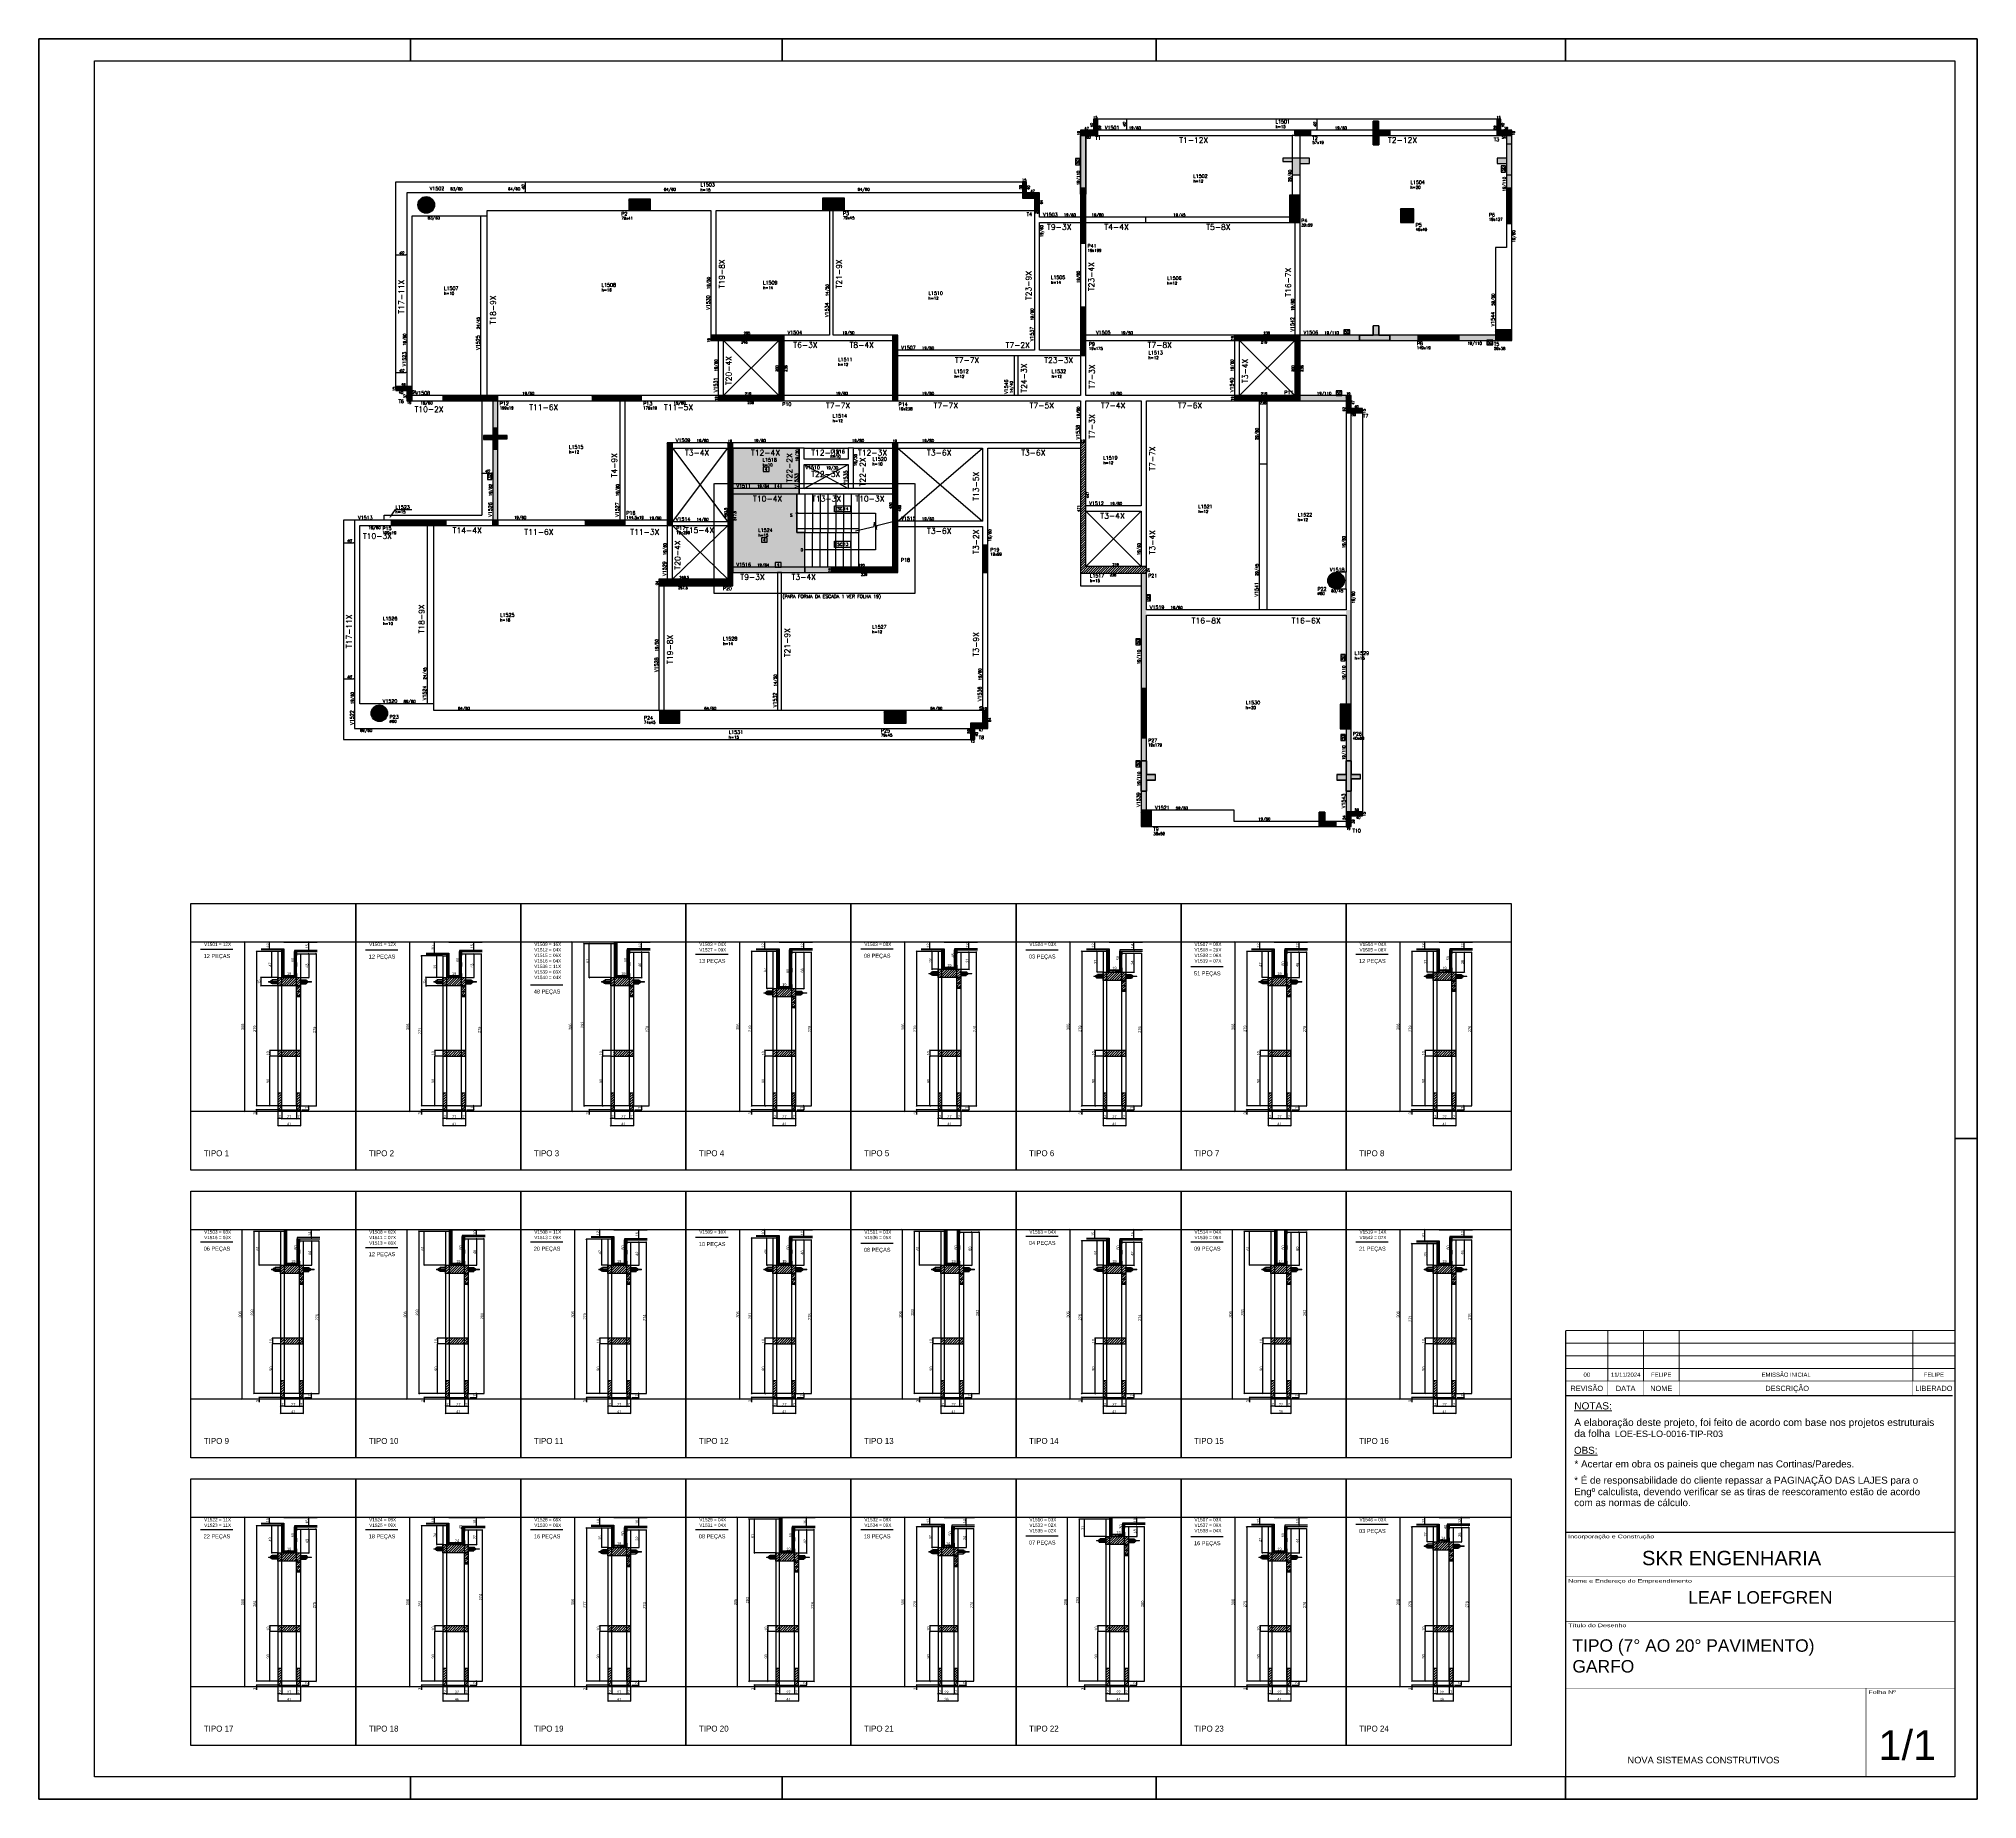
# Model space of a CAD drawing. Extents: x 17311 to 161354, y 153625 to 211469.
# Drawn here: x 17311 to 24320, y 205100 to 211469 of the extents above; entities outside this region: 7.
import ezdxf
from ezdxf import colors
from ezdxf.entities.mleader import LeaderData, LeaderLine
from ezdxf.enums import TextEntityAlignment as Align
from ezdxf.math import Vec2, Vec3

# ---------------------------------------------------------------- set-up
doc = ezdxf.new("R2010")
doc.units = 0
doc.linetypes.add('DASHED', pattern=[0.75, 0.5, -0.25])
doc.layers.get('0').update_dxf_attribs({"linetype": 'CONTINUOUS'})
doc.layers.get('DEFPOINTS').update_dxf_attribs({"linetype": 'CONTINUOUS'})
for name, color, linetype in [('71', 6, 'CONTINUOUS'), ('8', 111, 'CONTINUOUS'), ('COTA', 241, 'CONTINUOUS'), ('detalhes', 4, 'CONTINUOUS'), ('F-AUX', 2, 'CONTINUOUS'), ('F-AUX-RED', 1, 'CONTINUOUS'), ('F-CORTE', 4, 'CONTINUOUS'), ('F-COTAS', 106, 'CONTINUOUS'), ('F-COTAS-FUROS VIGA', 50, 'CONTINUOUS'), ('F-DESNIVEL-1', 254, 'CONTINUOUS'), ('F-ESCADAS', 2, 'CONTINUOUS'), ('F-LAJES', 3, 'CONTINUOUS'), ('F-LAJES-DIM', 2, 'CONTINUOUS'), ('F-LAJES-NOME', 4, 'CONTINUOUS'), ('F-PILARES-DIM', 172, 'CONTINUOUS'), ('F-PILARES-HACH', 174, 'CONTINUOUS'), ('F-PILARES-NOME', 170, 'CONTINUOUS'), ('F-PILARES-S', 170, 'CONTINUOUS'), ('F-SOLIDO-CORTE', 71, 'CONTINUOUS'), ('F-TEXTO', 6, 'CONTINUOUS'), ('F-TEXTO ESCADA', 2, 'CONTINUOUS'), ('F-TEXTO-YELLOW', 2, 'CONTINUOUS'), ('F-VIGAS', 3, 'CONTINUOUS'), ('F-VIGAS-DIM', 2, 'CONTINUOUS'), ('F-VIGAS-NOME', 4, 'CONTINUOUS'), ('F-VÃO', 1, 'CONTINUOUS'), ('HACHURA', 8, 'CONTINUOUS'), ('TIRAS REESCORAMENTO', 252, 'CONTINUOUS'), ('VIGAS', 3, 'CONTINUOUS')]:
    doc.layers.add(name, color=color, linetype=linetype)
for name, color, linetype, lineweight in [('BARRA_ANCORAGEM', 1, 'CONTINUOUS', 15), ('CARIMBO', 7, 'CONTINUOUS', 9), ('FOLHA', 255, 'CONTINUOUS', 40), ('Folhas', 255, 'CONTINUOUS', 9), ('LJ_SIMB_LAJES', 7, 'CONTINUOUS', 9)]:
    doc.layers.add(name, color=color, linetype=linetype, lineweight=lineweight)
doc.layers.add('F-DESNIVEL-2', color=7, linetype='CONTINUOUS', true_color=0xffd1e8)
doc.layers.add('F-DESNIVEL-3', color=7, linetype='CONTINUOUS', true_color=0xd5c7ff)
doc.styles.add('5385-ARQ-PB-BAS-PLA-TER-TORRE-A-106-TXT$0$R60-75', font='romans.shx', dxfattribs={"height": 0.1125})
doc.styles.add('ARIAL', font='arial.ttf')
doc.styles.add('COTA TECNICA 2X', font='techl___.ttf', dxfattribs={"height": 10})
doc.styles.add('CP-TEXT-INCL', font='romans.shx', dxfattribs={"oblique": 20})
doc.styles.add('CP-TEXTO', font='romans.shx')
doc.styles.add('MCP', font='romans.shx')
doc.styles.add('R80-50', font='arial.ttf', dxfattribs={"height": 10})
doc.styles.add('ROMANS', font='romans.shx')
doc.styles.add('ROMAS860', font='ROMAS860.SHX', dxfattribs={"height": 8.5})
doc.styles.get("Standard").update_dxf_attribs({"font": 'ROMANS.SHX'})
doc.styles.add('Tecnologia', font='')
doc.styles.add('VERDANA', font='verdana.ttf', dxfattribs={"oblique": 15})
doc.styles.get('Tecnologia').set_extended_font_data('Forgotten Futurist')
doc.dimstyles.new('CP-COTAS-50', dxfattribs={"dimscale": 0.8, "dimtxt": 12.5, "dimasz": 5, "dimexe": 5, "dimexo": 5, "dimgap": 2.5, "dimtad": 1, "dimdec": 1, "dimdsep": 46, "dimtxsty": 'CP-TEXT-INCL', "dimblk1": 'DOT', "dimblk2": 'DOT', "dimsah": 1, "dimcen": 9, "dimclrd": 256, "dimclre": 256, "dimclrt": 256, "dimadec": 0, "dimazin": 0, "dimtfac": 1, "dimtdec": 1, "dimtmove": 2, "dimatfit": 3, "dimldrblk": 'DOT', "dimfxl": 5, "dimtolj": 1, "dimarcsym": 0})
doc.dimstyles.new('SECAO', dxfattribs={"dimscale": 0.333333, "dimtxt": 5, "dimasz": 9, "dimexe": 3, "dimexo": 3, "dimgap": 3, "dimtad": 1, "dimdec": 1, "dimlfac": 0.5, "dimzin": 12, "dimdsep": 46, "dimtxsty": 'COTA TECNICA 2X', "dimblk1": 'OBLIQUE', "dimblk2": 'OBLIQUE', "dimsah": 1, "dimcen": 0.9, "dimclrd": 4, "dimclre": 4, "dimclrt": 240, "dimadec": 1, "dimazin": 3, "dimtfac": 1, "dimtdec": 1, "dimtmove": 0, "dimatfit": 3, "dimfxl": 1, "dimtolj": 1, "dimtzin": 12, "dimarcsym": 0})
pattern_1 = [(45, (19801.588, 209513.2076), (-2.245064, 2.245064), [])]

# ---------------------------------------------------------------- blocks, each defined once
blk = doc.blocks.new('Carimbo Laje')
at = {"layer": 'CARIMBO', "color": 30}
for points, const_width in [([(124981.9, 144853.7), (123684.7, 144853.7), (123684.7, 144038.4)], 4.45), ([(123684.7, 144705.5), (124981.9, 144705.5)], 1.48), ([(123684.7, 144557.3), (124981.9, 144557.3)], 1.48), ([(123684.7, 144334.9), (124981.9, 144334.9)], 1.48), ([(124685.4, 144038.4), (124685.4, 144334.9)], 1.48), ([(123684.7, 144038.4), (124981.9, 144038.4)], 1.48)]:
    blk.add_lwpolyline(points, dxfattribs=dict(at, const_width=const_width))
at = {"color": 0, "linetype": 'Continuous', "ltscale": 5, "style": 'ARIAL'}
blk.add_text('NOVA SISTEMAS CONSTRUTIVOS', height=22.118, dxfattribs=at).set_placement((123890.4, 144083.7))
at = {"color": 7, "style": 'ARIAL'}
blk.add_attdef('INCORPORAÇÃO_E_CONTRUÇÃO', text='', height=45.7, dxfattribs=at).set_placement((124364.7, 144777.9), align=Align.MIDDLE_CENTER)
blk.add_attdef('NOME_DA_OBRA', text='', height=41.5, dxfattribs=at).set_placement((124333.3, 144616.6), align=Align.CENTER)
for tag, p in [('PAVIMENTO', (123706.9, 144455.9)), ('TIPO_DE_PROJETO', (123706.9, 144386.8))]:
    blk.add_attdef(tag, p, '', height=41.5, dxfattribs=at)
at = {"color": 7, "style": 'ARIAL', "oblique": 10}
blk.add_attdef('FOLHA_Nº', text='', height=111.2, dxfattribs=at).set_placement((124832.8, 144149.1), align=Align.CENTER)
at = {"layer": 'CARIMBO', "color": 7, "style": 'VERDANA'}
blk.add_attdef('ENDEREÇO', text='', height=14.8, dxfattribs=at).set_placement((124333.3, 144572.1), align=Align.CENTER)
at = {"layer": 'Folhas', "style": 'Tecnologia', "width": 1.5}
for s, p in [('Incorporação e Construção', (123692.5, 144846.3)), ('Nome e Endereço do Empreendimento', (123692.5, 144698.1)), ('Título do Desenho', (123692.5, 144549.8)), ('Folha Nº', (124693.1, 144327.5))]:
    blk.add_text(s, height=11.86, dxfattribs=at).set_placement(p, align=Align.TOP_LEFT)
blk = doc.blocks.new('Revisão Carimbo')
at = {"color": 30}
for p, q in [((0, 155), (925, 155)), ((100, 35), (100, 155)), ((184.66, 35), (184.66, 155)), ((269.32, 35), (269.32, 155)), ((825, 35), (825, 155)), ((0, 125), (925, 125)), ((0, 95), (925, 95)), ((0, 65), (925, 65))]:
    blk.add_line(p, q, dxfattribs=at)
for points, const_width in [([(0, 0), (0, 155)], 3), ([(0, 0), (920, 0)], 3), ([(0, 35), (925, 35)], 1), ([(100, 35), (100, 0)], 1), ([(184.66, 35), (184.66, 0)], 1), ([(269.32, 35), (269.32, 0)], 1), ([(825, 35), (825, 0)], 1)]:
    blk.add_lwpolyline(points, dxfattribs=dict(at, const_width=const_width))
at = {"color": 7, "style": 'ARIAL'}
for s, p in [('REVISÃO', (50, 17.5)), ('DATA', (142.33, 17.5)), ('NOME', (226.99, 17.5)), ('DESCRIÇÃO', (526.27, 17.5)), ('LIBERADO', (875, 17.5))]:
    blk.add_text(s, height=12.5, dxfattribs=at).set_placement(p, align=Align.MIDDLE_CENTER)
at = {"layer": 'CARIMBO', "color": 7, "style": 'ARIAL'}
for tag, p in [('REVISÃO_03', (50, 140)), ('DATA', (142.33, 140)), ('NOME', (226.99, 140)), ('LIBERADO', (875, 140)), ('REVISÃO_02', (50, 110)), ('DATA', (142.33, 110)), ('NOME', (226.99, 110)), ('LIBERADO', (875, 110)), ('REVISÃO_01', (50, 80)), ('REVISÃO_00', (50, 50)), ('DATA', (142.33, 80)), ('DATA', (142.33, 50)), ('NOME', (226.99, 80)), ('NOME', (226.99, 50)), ('LIBERADO', (875, 80)), ('LIBERADO', (875, 50))]:
    blk.add_attdef(tag, text='', height=10, dxfattribs=at).set_placement(p, align=Align.MIDDLE_CENTER)
for p in [(279.32, 140), (279.32, 110), (279.32, 80), (279.32, 50)]:
    blk.add_attdef('DESCRIÇÃO', text='', height=10, dxfattribs=at).set_placement(p, align=Align.MIDDLE_LEFT)
blk = doc.blocks.new('_Oblique')
at = {"color": 0, "linetype": 'ByBlock', "lineweight": -2}
blk.add_line((-0.5, -0.5), (0.5, 0.5), dxfattribs=at)
blk = doc.blocks.new('*D2775')
at = {"layer": 'DEFPOINTS', "color": 0, "transparency": 16777216}
for p in [(19378.5, 208194.7), (19282, 207608.6), (19378.5, 207608.6)]:
    blk.add_point(p, dxfattribs=at)
at = {"layer": 'detalhes', "color": 4, "lineweight": -2, "transparency": 16777216}
for p, q in [((19377.5, 208194.7), (19281, 208194.7)), ((19282, 208194.7), (19282, 207608.6)), ((19377.5, 207608.6), (19281, 207608.6))]:
    blk.add_line(p, q, dxfattribs=at)
at = {"layer": 'detalhes', "color": 4, "lineweight": -2, "transparency": 16777216, "xscale": 3, "yscale": 3, "zscale": 3}
for p, rotation in [((19282, 208194.7), 90), ((19282, 207608.6), 270)]:
    blk.add_blockref('_Oblique', p, dxfattribs=dict(at, rotation=rotation))
at = {"layer": 'detalhes', "color": 240, "transparency": 16777216, "insert": (19275.7, 207901.6), "char_height": 10, "attachment_point": 5, "rotation": 90, "style": 'COTA TECNICA 2X'}
blk.add_mtext('\\A1;293', dxfattribs=at)
blk = doc.blocks.new('*D2776')
at = {"layer": 'DEFPOINTS', "color": 0, "transparency": 16777216}
for p in [(19378.5, 207594.6), (19460.5, 207594.6), (19460.5, 207537.1)]:
    blk.add_point(p, dxfattribs=at)
at = {"layer": 'detalhes', "color": 4, "lineweight": -2, "transparency": 16777216}
for p, q in [((19378.5, 207593.6), (19378.5, 207536.1)), ((19460.5, 207593.6), (19460.5, 207536.1)), ((19378.5, 207537.1), (19460.5, 207537.1))]:
    blk.add_line(p, q, dxfattribs=at)
at = {"layer": 'detalhes', "color": 4, "lineweight": -2, "transparency": 16777216, "xscale": 3, "yscale": 3, "zscale": 3, "rotation": 180}
blk.add_blockref('_Oblique', (19378.5, 207537.1), dxfattribs=at)
at = {"layer": 'detalhes', "color": 4, "lineweight": -2, "transparency": 16777216, "xscale": 3, "yscale": 3, "zscale": 3}
blk.add_blockref('_Oblique', (19460.5, 207537.1), dxfattribs=at)
at = {"layer": 'detalhes', "color": 240, "transparency": 16777216, "insert": (19424.5, 207543.2), "char_height": 10, "attachment_point": 5, "style": 'COTA TECNICA 2X'}
blk.add_mtext('\\A1;41', dxfattribs=at)
blk = doc.blocks.new('*D2777')
at = {"layer": 'DEFPOINTS', "color": 0, "transparency": 16777216}
for p in [(19392.5, 207594.6), (19446.5, 207594.6), (19446.5, 207562.8)]:
    blk.add_point(p, dxfattribs=at)
at = {"layer": 'detalhes', "color": 4, "lineweight": -2, "transparency": 16777216}
for p, q in [((19392.5, 207593.6), (19392.5, 207561.8)), ((19392.5, 207562.8), (19446.5, 207562.8)), ((19446.5, 207593.6), (19446.5, 207561.8))]:
    blk.add_line(p, q, dxfattribs=at)
at = {"layer": 'detalhes', "color": 4, "lineweight": -2, "transparency": 16777216, "xscale": 3, "yscale": 3, "zscale": 3, "rotation": 180}
blk.add_blockref('_Oblique', (19392.5, 207562.8), dxfattribs=at)
at = {"layer": 'detalhes', "color": 4, "lineweight": -2, "transparency": 16777216, "xscale": 3, "yscale": 3, "zscale": 3}
blk.add_blockref('_Oblique', (19446.5, 207562.8), dxfattribs=at)
at = {"layer": 'detalhes', "color": 240, "transparency": 16777216, "insert": (19424.5, 207568.9), "char_height": 10, "attachment_point": 5, "style": 'COTA TECNICA 2X'}
blk.add_mtext('\\A1;27', dxfattribs=at)
blk = doc.blocks.new('*D2778')
at = {"layer": 'DEFPOINTS', "color": 0, "transparency": 16777216}
for p in [(19446.5, 207562.8), (19460.5, 207562.8), (19460.5, 207562.8)]:
    blk.add_point(p, dxfattribs=at)
at = {"layer": 'detalhes', "color": 4, "lineweight": -2, "transparency": 16777216}
blk.add_line((19446.5, 207562.8), (19460.5, 207562.8), dxfattribs=at)
at = {"layer": 'detalhes', "color": 4, "lineweight": -2, "transparency": 16777216, "xscale": 3, "yscale": 3, "zscale": 3, "rotation": 180}
blk.add_blockref('_Oblique', (19446.5, 207562.8), dxfattribs=at)
at = {"layer": 'detalhes', "color": 4, "lineweight": -2, "transparency": 16777216, "xscale": 3, "yscale": 3, "zscale": 3}
blk.add_blockref('_Oblique', (19460.5, 207562.8), dxfattribs=at)
at = {"layer": 'detalhes', "color": 240, "transparency": 16777216, "insert": (19453.5, 207568.9), "char_height": 10, "attachment_point": 5, "style": 'COTA TECNICA 2X'}
blk.add_mtext('\\A1;7', dxfattribs=at)
blk = doc.blocks.new('*D2779')
at = {"layer": 'DEFPOINTS', "color": 0, "transparency": 16777216}
for p in [(19378.5, 207562.8), (19378.5, 207562.8), (19392.5, 207562.8)]:
    blk.add_point(p, dxfattribs=at)
at = {"layer": 'detalhes', "color": 4, "lineweight": -2, "transparency": 16777216}
blk.add_line((19392.5, 207562.8), (19378.5, 207562.8), dxfattribs=at)
at = {"layer": 'detalhes', "color": 4, "lineweight": -2, "transparency": 16777216, "xscale": 3, "yscale": 3, "zscale": 3, "rotation": 180}
blk.add_blockref('_Oblique', (19378.5, 207562.8), dxfattribs=at)
at = {"layer": 'detalhes', "color": 4, "lineweight": -2, "transparency": 16777216, "xscale": 3, "yscale": 3, "zscale": 3}
blk.add_blockref('_Oblique', (19392.5, 207562.8), dxfattribs=at)
at = {"layer": 'detalhes', "color": 240, "transparency": 16777216, "insert": (19385.5, 207568.9), "char_height": 10, "attachment_point": 5, "style": 'COTA TECNICA 2X'}
blk.add_mtext('\\A1;7', dxfattribs=at)
blk = doc.blocks.new('*D2780')
at = {"layer": 'DEFPOINTS', "color": 0, "transparency": 16777216}
for p in [(19349.4, 207788.6), (19378.5, 207808.6), (19378.5, 207788.6)]:
    blk.add_point(p, dxfattribs=at)
at = {"layer": 'detalhes', "color": 4, "lineweight": -2, "transparency": 16777216}
for p, q in [((19377.5, 207808.6), (19348.4, 207808.6)), ((19377.5, 207788.6), (19348.4, 207788.6)), ((19349.4, 207808.6), (19349.4, 207788.6))]:
    blk.add_line(p, q, dxfattribs=at)
at = {"layer": 'detalhes', "color": 4, "lineweight": -2, "transparency": 16777216, "xscale": 3, "yscale": 3, "zscale": 3}
for p, rotation in [((19349.4, 207808.6), 90), ((19349.4, 207788.6), 270)]:
    blk.add_blockref('_Oblique', p, dxfattribs=dict(at, rotation=rotation))
at = {"layer": 'detalhes', "color": 240, "transparency": 16777216, "insert": (19343.3, 207798.6), "char_height": 10, "attachment_point": 5, "rotation": 90, "style": 'COTA TECNICA 2X'}
blk.add_mtext('\\A1;10', dxfattribs=at)
blk = doc.blocks.new('*D2781')
at = {"layer": 'DEFPOINTS', "color": 0, "transparency": 16777216}
for p in [(19301.3, 208194.7), (19378.5, 208194.7), (19378.5, 208072.6)]:
    blk.add_point(p, dxfattribs=at)
at = {"layer": 'detalhes', "color": 4, "lineweight": -2, "transparency": 16777216}
for p, q in [((19377.5, 208194.7), (19300.3, 208194.7)), ((19301.3, 208072.6), (19301.3, 208194.7)), ((19377.5, 208072.6), (19300.3, 208072.6))]:
    blk.add_line(p, q, dxfattribs=at)
at = {"layer": 'detalhes', "color": 4, "lineweight": -2, "transparency": 16777216, "xscale": 3, "yscale": 3, "zscale": 3}
for p, rotation in [((19301.3, 208194.7), 90), ((19301.3, 208072.6), 270)]:
    blk.add_blockref('_Oblique', p, dxfattribs=dict(at, rotation=rotation))
at = {"layer": 'detalhes', "color": 240, "transparency": 16777216, "insert": (19295.2, 208133.6), "char_height": 10, "attachment_point": 5, "rotation": 90, "style": 'COTA TECNICA 2X'}
blk.add_mtext('\\A1;61', dxfattribs=at)
blk = doc.blocks.new('*D2782')
at = {"layer": 'DEFPOINTS', "color": 0, "transparency": 16777216}
for p in [(19460.5, 208164.5), (19460.5, 208072.6), (19490.3, 208072.6)]:
    blk.add_point(p, dxfattribs=at)
at = {"layer": 'detalhes', "color": 4, "lineweight": -2, "transparency": 16777216}
for p, q in [((19461.5, 208164.5), (19491.3, 208164.5)), ((19490.3, 208164.5), (19490.3, 208072.6)), ((19461.5, 208072.6), (19491.3, 208072.6))]:
    blk.add_line(p, q, dxfattribs=at)
at = {"layer": 'detalhes', "color": 4, "lineweight": -2, "transparency": 16777216, "xscale": 3, "yscale": 3, "zscale": 3}
for p, rotation in [((19490.3, 208164.5), 90), ((19490.3, 208072.6), 270)]:
    blk.add_blockref('_Oblique', p, dxfattribs=dict(at, rotation=rotation))
at = {"layer": 'detalhes', "color": 240, "transparency": 16777216, "insert": (19484.2, 208118.6), "char_height": 10, "attachment_point": 5, "rotation": 90, "style": 'COTA TECNICA 2X'}
blk.add_mtext('\\A1;46', dxfattribs=at)
blk = doc.blocks.new('*D2783')
at = {"layer": 'DEFPOINTS', "color": 0, "transparency": 16777216}
for p in [(19392.5, 208200.7), (19238.5, 207588.6), (19378.5, 207588.6)]:
    blk.add_point(p, dxfattribs=at)
at = {"layer": 'detalhes', "color": 4, "lineweight": -2, "transparency": 16777216}
for p, q in [((19391.5, 208200.7), (19237.5, 208200.7)), ((19238.5, 208200.7), (19238.5, 207588.6)), ((19377.5, 207588.6), (19237.5, 207588.6))]:
    blk.add_line(p, q, dxfattribs=at)
at = {"layer": 'detalhes', "color": 4, "lineweight": -2, "transparency": 16777216, "xscale": 3, "yscale": 3, "zscale": 3}
for p, rotation in [((19238.5, 208200.7), 90), ((19238.5, 207588.6), 270)]:
    blk.add_blockref('_Oblique', p, dxfattribs=dict(at, rotation=rotation))
at = {"layer": 'detalhes', "color": 240, "transparency": 16777216, "insert": (19232.3, 207894.6), "char_height": 10, "attachment_point": 5, "rotation": 90, "style": 'COTA TECNICA 2X'}
blk.add_mtext('\\A1;306', dxfattribs=at)
blk = doc.blocks.new('*D2784')
at = {"layer": 'DEFPOINTS', "color": 0, "transparency": 16777216}
for p in [(19301.3, 207588.6), (19378.5, 207594.6), (19378.5, 207588.6)]:
    blk.add_point(p, dxfattribs=at)
at = {"layer": 'detalhes', "color": 4, "lineweight": -2, "transparency": 16777216}
for p, q in [((19377.5, 207594.6), (19300.3, 207594.6)), ((19377.5, 207588.6), (19300.3, 207588.6)), ((19301.3, 207594.6), (19301.3, 207588.6)), ((19301.3, 207588.6), (19301.3, 207577.2))]:
    blk.add_line(p, q, dxfattribs=at)
at = {"layer": 'detalhes', "color": 4, "lineweight": -2, "transparency": 16777216, "xscale": 3, "yscale": 3, "zscale": 3}
for p, rotation in [((19301.3, 207594.6), 90), ((19301.3, 207588.6), 270)]:
    blk.add_blockref('_Oblique', p, dxfattribs=dict(at, rotation=rotation))
at = {"layer": 'detalhes', "color": 240, "transparency": 16777216, "insert": (19295, 207581.4), "char_height": 10, "attachment_point": 5, "rotation": 90, "style": 'COTA TECNICA 2X'}
blk.add_mtext('\\A1;3', dxfattribs=at)
blk = doc.blocks.new('*D2785')
at = {"layer": 'DEFPOINTS', "color": 0, "transparency": 16777216}
for p in [(19425.6, 208200.7), (19438.5, 208200.7), (19425.6, 208080.6)]:
    blk.add_point(p, dxfattribs=at)
at = {"layer": 'detalhes', "color": 240, "transparency": 16777216, "insert": (19432.4, 208136.6), "char_height": 10, "attachment_point": 5, "rotation": 90, "style": 'COTA TECNICA 2X'}
blk.add_mtext('\\A1;60', dxfattribs=at)
blk = doc.blocks.new('*D2786')
at = {"layer": 'DEFPOINTS', "color": 0, "transparency": 16777216}
for p in [(19400.5, 208080.6), (19438.5, 208080.6), (19438.5, 208080.6)]:
    blk.add_point(p, dxfattribs=at)
at = {"layer": 'detalhes', "color": 240, "transparency": 16777216, "insert": (19424.5, 208086.7), "char_height": 10, "attachment_point": 5, "style": 'COTA TECNICA 2X'}
blk.add_mtext('\\A1;19', dxfattribs=at)
blk = doc.blocks.new('*D2787')
at = {"layer": 'DEFPOINTS', "color": 0, "transparency": 16777216}
for p in [(19349.4, 207788.6), (19378.5, 207788.6), (19377.5, 207608.6)]:
    blk.add_point(p, dxfattribs=at)
at = {"layer": 'detalhes', "color": 4, "lineweight": -2, "transparency": 16777216}
for p, q in [((19377.5, 207788.6), (19348.4, 207788.6)), ((19349.4, 207608.6), (19349.4, 207788.6)), ((19376.5, 207608.6), (19348.4, 207608.6))]:
    blk.add_line(p, q, dxfattribs=at)
at = {"layer": 'detalhes', "color": 4, "lineweight": -2, "transparency": 16777216, "xscale": 3, "yscale": 3, "zscale": 3}
for p, rotation in [((19349.4, 207788.6), 90), ((19349.4, 207608.6), 270)]:
    blk.add_blockref('_Oblique', p, dxfattribs=dict(at, rotation=rotation))
at = {"layer": 'detalhes', "color": 240, "transparency": 16777216, "insert": (19343.3, 207698.6), "char_height": 10, "attachment_point": 5, "rotation": 90, "style": 'COTA TECNICA 2X'}
blk.add_mtext('\\A1;90', dxfattribs=at)
blk = doc.blocks.new('*D2789')
at = {"layer": 'DEFPOINTS', "color": 0, "transparency": 16777216}
for p in [(19490.3, 208200.7), (19490.3, 208200.7), (19490.3, 208176.7)]:
    blk.add_point(p, dxfattribs=at)
at = {"layer": 'detalhes', "color": 4, "lineweight": -2, "transparency": 16777216}
for p, q in [((19490.3, 208176.7), (19490.3, 208200.7)), ((19491.3, 208200.7), (19491.3, 208200.7)), ((19491.3, 208176.7), (19491.3, 208176.7))]:
    blk.add_line(p, q, dxfattribs=at)
at = {"layer": 'detalhes', "color": 4, "lineweight": -2, "transparency": 16777216, "xscale": 3, "yscale": 3, "zscale": 3}
for p, rotation in [((19490.3, 208200.7), 90), ((19490.3, 208176.7), 270)]:
    blk.add_blockref('_Oblique', p, dxfattribs=dict(at, rotation=rotation))
at = {"layer": 'detalhes', "color": 240, "transparency": 16777216, "insert": (19484.2, 208188.7), "char_height": 10, "attachment_point": 5, "rotation": 90, "style": 'COTA TECNICA 2X'}
blk.add_mtext('\\A1;12', dxfattribs=at)
blk = doc.blocks.new('*D2790')
at = {"layer": 'DEFPOINTS', "color": 0, "transparency": 16777216}
for p in [(19461.5, 208164.5), (19461.5, 207608.6), (19516.8, 207608.6)]:
    blk.add_point(p, dxfattribs=at)
at = {"layer": 'detalhes', "color": 4, "lineweight": -2, "transparency": 16777216}
for p, q in [((19462.5, 208164.5), (19517.8, 208164.5)), ((19516.8, 208164.5), (19516.8, 207608.6)), ((19462.5, 207608.6), (19517.8, 207608.6))]:
    blk.add_line(p, q, dxfattribs=at)
at = {"layer": 'detalhes', "color": 4, "lineweight": -2, "transparency": 16777216, "xscale": 3, "yscale": 3, "zscale": 3}
for p, rotation in [((19516.8, 208164.5), 90), ((19516.8, 207608.6), 270)]:
    blk.add_blockref('_Oblique', p, dxfattribs=dict(at, rotation=rotation))
at = {"layer": 'detalhes', "color": 240, "transparency": 16777216, "insert": (19510.7, 207886.6), "char_height": 10, "attachment_point": 5, "rotation": 90, "style": 'COTA TECNICA 2X'}
blk.add_mtext('\\A1;278', dxfattribs=at)
blk = doc.blocks.new('*D2791')
at = {"layer": 'DEFPOINTS', "color": 0, "transparency": 16777216}
for p in [(19446.5, 207608.6), (19464.6, 207594.6), (19489.7, 207594.6)]:
    blk.add_point(p, dxfattribs=at)
at = {"layer": 'detalhes', "color": 4, "lineweight": -2, "transparency": 16777216}
for p, q in [((19447.5, 207608.6), (19490.7, 207608.6)), ((19465.6, 207594.6), (19490.7, 207594.6)), ((19489.7, 207608.6), (19489.7, 207594.6))]:
    blk.add_line(p, q, dxfattribs=at)
at = {"layer": 'detalhes', "color": 4, "lineweight": -2, "transparency": 16777216, "xscale": 3, "yscale": 3, "zscale": 3}
for p, rotation in [((19489.7, 207608.6), 90), ((19489.7, 207594.6), 270)]:
    blk.add_blockref('_Oblique', p, dxfattribs=dict(at, rotation=rotation))
at = {"layer": 'detalhes', "color": 240, "transparency": 16777216, "insert": (19483.6, 207601.6), "char_height": 10, "attachment_point": 5, "rotation": 90, "style": 'COTA TECNICA 2X'}
blk.add_mtext('\\A1;7', dxfattribs=at)
blk = doc.blocks.new('*U2797')
at = {"layer": 'F-VIGAS-DIM', "color": 1}
blk.add_lwpolyline([(0, 0), (22, 0), (22, 16), (0, 16)], close=True, dxfattribs=at)
at = {"layer": 'F-VIGAS-DIM', "style": 'MCP'}
blk.add_attdef('DIM', text='', height=10, dxfattribs=at).set_placement((11, 8), align=Align.MIDDLE_CENTER)
blk = doc.blocks.new('*U2800')
at = {"layer": 'F-LAJES-DIM', "color": 1}
blk.add_lwpolyline([(0, 0), (21.4, 0), (21.4, 16), (0, 16)], close=True, dxfattribs=at)
at = {"layer": 'F-LAJES-DIM', "style": 'MCP'}
blk.add_attdef('DIM', text='', height=10, dxfattribs=at).set_placement((10.7, 8), align=Align.MIDDLE_CENTER)
blk = doc.blocks.new('_DOT')
at = {"color": 0, "linetype": 'ByBlock'}
blk.add_line((-0.5, 0), (-1, 0), dxfattribs=at)
at = {"color": 0, "linetype": 'ByBlock', "const_width": 0.5}
blk.add_lwpolyline([(-0.25, 0, 1), (0.25, 0, 1)], format="xyb", close=True, dxfattribs=at)
blk = doc.blocks.new('*D2801')
at = {"layer": 'DEFPOINTS', "color": 0, "transparency": 16777216}
for p in [(18412.6, 209153), (18452.6, 209153), (18452.6, 209153)]:
    blk.add_point(p, dxfattribs=at)
at = {"layer": 'F-COTAS', "lineweight": -2, "transparency": 16777216}
blk.add_line((18416.6, 209153), (18448.6, 209153), dxfattribs=at)
at = {"layer": 'F-COTAS', "lineweight": -2, "transparency": 16777216, "xscale": 4, "yscale": 4, "zscale": 4, "rotation": 180}
blk.add_blockref('_DOT', (18412.6, 209153), dxfattribs=at)
at = {"layer": 'F-COTAS', "lineweight": -2, "transparency": 16777216, "xscale": 4, "yscale": 4, "zscale": 4}
blk.add_blockref('_DOT', (18452.6, 209153), dxfattribs=at)
at = {"layer": 'F-COTAS', "transparency": 16777216, "insert": (18432.6, 209160), "char_height": 10, "attachment_point": 5, "style": 'CP-TEXT-INCL'}
blk.add_mtext('\\A1;40', dxfattribs=at)
blk = doc.blocks.new('*D2802')
at = {"layer": 'DEFPOINTS', "color": 0, "transparency": 16777216}
for p in [(18412.6, 209645.5), (18452.6, 209645.5), (18452.6, 209645.5)]:
    blk.add_point(p, dxfattribs=at)
at = {"layer": 'F-COTAS', "lineweight": -2, "transparency": 16777216}
blk.add_line((18416.6, 209645.5), (18448.6, 209645.5), dxfattribs=at)
at = {"layer": 'F-COTAS', "lineweight": -2, "transparency": 16777216, "xscale": 4, "yscale": 4, "zscale": 4, "rotation": 180}
blk.add_blockref('_DOT', (18412.6, 209645.5), dxfattribs=at)
at = {"layer": 'F-COTAS', "lineweight": -2, "transparency": 16777216, "xscale": 4, "yscale": 4, "zscale": 4}
blk.add_blockref('_DOT', (18452.6, 209645.5), dxfattribs=at)
at = {"layer": 'F-COTAS', "transparency": 16777216, "insert": (18432.6, 209652.5), "char_height": 10, "attachment_point": 5, "style": 'CP-TEXT-INCL'}
blk.add_mtext('\\A1;40', dxfattribs=at)
blk = doc.blocks.new('*D2803')
at = {"layer": 'DEFPOINTS', "color": 0, "transparency": 16777216}
for p in [(18912.1, 209897.4), (18952.1, 209897.4), (18952.1, 209897.4)]:
    blk.add_point(p, dxfattribs=at)
at = {"layer": 'F-COTAS', "lineweight": -2, "transparency": 16777216}
blk.add_line((18916.1, 209897.4), (18948.1, 209897.4), dxfattribs=at)
at = {"layer": 'F-COTAS', "lineweight": -2, "transparency": 16777216, "xscale": 4, "yscale": 4, "zscale": 4, "rotation": 180}
blk.add_blockref('_DOT', (18912.1, 209897.4), dxfattribs=at)
at = {"layer": 'F-COTAS', "lineweight": -2, "transparency": 16777216, "xscale": 4, "yscale": 4, "zscale": 4}
blk.add_blockref('_DOT', (18952.1, 209897.4), dxfattribs=at)
at = {"layer": 'F-COTAS', "transparency": 16777216, "insert": (18932.1, 209904.4), "char_height": 10, "attachment_point": 5, "style": 'CP-TEXT-INCL'}
blk.add_mtext('\\A1;40', dxfattribs=at)
blk = doc.blocks.new('*D2804')
at = {"layer": 'DEFPOINTS', "color": 0, "transparency": 16777216}
for p in [(18601.6, 210261.2), (18641.6, 210261.2), (18641.6, 210261.2)]:
    blk.add_point(p, dxfattribs=at)
at = {"layer": 'F-COTAS', "lineweight": -2, "transparency": 16777216}
blk.add_line((18605.6, 210261.2), (18637.6, 210261.2), dxfattribs=at)
at = {"layer": 'F-COTAS', "lineweight": -2, "transparency": 16777216, "xscale": 4, "yscale": 4, "zscale": 4, "rotation": 180}
blk.add_blockref('_DOT', (18601.6, 210261.2), dxfattribs=at)
at = {"layer": 'F-COTAS', "lineweight": -2, "transparency": 16777216, "xscale": 4, "yscale": 4, "zscale": 4}
blk.add_blockref('_DOT', (18641.6, 210261.2), dxfattribs=at)
at = {"layer": 'F-COTAS', "transparency": 16777216, "insert": (18621.6, 210268.2), "char_height": 10, "attachment_point": 5, "style": 'CP-TEXT-INCL'}
blk.add_mtext('\\A1;40', dxfattribs=at)
blk = doc.blocks.new('*D2805')
at = {"layer": 'DEFPOINTS', "color": 0, "transparency": 16777216}
for p in [(18601.6, 210687.1), (18641.6, 210687.1), (18641.6, 210687.1)]:
    blk.add_point(p, dxfattribs=at)
at = {"layer": 'F-COTAS', "lineweight": -2, "transparency": 16777216}
blk.add_line((18605.6, 210687.1), (18637.6, 210687.1), dxfattribs=at)
at = {"layer": 'F-COTAS', "lineweight": -2, "transparency": 16777216, "xscale": 4, "yscale": 4, "zscale": 4, "rotation": 180}
blk.add_blockref('_DOT', (18601.6, 210687.1), dxfattribs=at)
at = {"layer": 'F-COTAS', "lineweight": -2, "transparency": 16777216, "xscale": 4, "yscale": 4, "zscale": 4}
blk.add_blockref('_DOT', (18641.6, 210687.1), dxfattribs=at)
at = {"layer": 'F-COTAS', "transparency": 16777216, "insert": (18621.6, 210694.1), "char_height": 10, "attachment_point": 5, "style": 'CP-TEXT-INCL'}
blk.add_mtext('\\A1;40', dxfattribs=at)
blk = doc.blocks.new('*D2806')
at = {"layer": 'DEFPOINTS', "color": 0, "transparency": 16777216}
for p in [(19069.3, 210951.2), (19069.3, 210911.2), (19069.3, 210911.2)]:
    blk.add_point(p, dxfattribs=at)
at = {"layer": 'F-COTAS', "lineweight": -2, "transparency": 16777216}
blk.add_line((19069.3, 210947.2), (19069.3, 210915.2), dxfattribs=at)
at = {"layer": 'F-COTAS', "lineweight": -2, "transparency": 16777216, "xscale": 4, "yscale": 4, "zscale": 4}
for p, rotation in [((19069.3, 210951.2), 90), ((19069.3, 210911.2), 270)]:
    blk.add_blockref('_DOT', p, dxfattribs=dict(at, rotation=rotation))
at = {"layer": 'F-COTAS', "transparency": 16777216, "insert": (19062.3, 210931.2), "char_height": 10, "attachment_point": 5, "rotation": 90, "style": 'CP-TEXT-INCL'}
blk.add_mtext('\\A1;40', dxfattribs=at)
blk = doc.blocks.new('*D2807')
at = {"layer": 'DEFPOINTS', "color": 0, "transparency": 16777216}
for p in [(21243.1, 211177.7), (21243.1, 211137.7), (21243.1, 211137.7)]:
    blk.add_point(p, dxfattribs=at)
at = {"layer": 'F-COTAS', "lineweight": -2, "transparency": 16777216}
blk.add_line((21243.1, 211173.7), (21243.1, 211141.7), dxfattribs=at)
at = {"layer": 'F-COTAS', "lineweight": -2, "transparency": 16777216, "xscale": 4, "yscale": 4, "zscale": 4}
for p, rotation in [((21243.1, 211177.7), 90), ((21243.1, 211137.7), 270)]:
    blk.add_blockref('_DOT', p, dxfattribs=dict(at, rotation=rotation))
at = {"layer": 'F-COTAS', "transparency": 16777216, "insert": (21236.1, 211157.7), "char_height": 10, "attachment_point": 5, "rotation": 90, "style": 'CP-TEXT-INCL'}
blk.add_mtext('\\A1;40', dxfattribs=at)
blk = doc.blocks.new('*D2808')
at = {"layer": 'DEFPOINTS', "color": 0, "transparency": 16777216}
for p in [(21932.2, 211177.7), (21932.2, 211137.7), (21932.2, 211137.7)]:
    blk.add_point(p, dxfattribs=at)
at = {"layer": 'F-COTAS', "lineweight": -2, "transparency": 16777216}
blk.add_line((21932.2, 211173.7), (21932.2, 211141.7), dxfattribs=at)
at = {"layer": 'F-COTAS', "lineweight": -2, "transparency": 16777216, "xscale": 4, "yscale": 4, "zscale": 4}
for p, rotation in [((21932.2, 211177.7), 90), ((21932.2, 211137.7), 270)]:
    blk.add_blockref('_DOT', p, dxfattribs=dict(at, rotation=rotation))
at = {"layer": 'F-COTAS', "transparency": 16777216, "insert": (21925.2, 211157.7), "char_height": 10, "attachment_point": 5, "rotation": 90, "style": 'CP-TEXT-INCL'}
blk.add_mtext('\\A1;40', dxfattribs=at)
blk = doc.blocks.new('A$C19501361')
at = {"layer": 'F-AUX'}
h = blk.add_hatch(color=1, dxfattribs=at)
edge = h.paths.add_edge_path()
edge.add_arc((-345.5, 196), 3, 0, 360)
at = {"layer": 'F-AUX', "color": 1}
for points in [[(-345.5, 196), (-61.3, 196), (-61.3, 63), (-317, 63)], [(-133.9, 132.4), (-66.1, 148.2), (-64.8, 162.8), (-57.8, 136.2), (-56.4, 150.8), (10.8, 168.5)]]:
    blk.add_lwpolyline(points, dxfattribs=at)
blk.add_circle((-345.5, 196), 3, dxfattribs=at)
for points in [[(-59.3, 161.5), (-61.3, 149.5), (-63.3, 161.5)], [(-305, 65), (-317, 63), (-305, 61)]]:
    blk.add_solid(points, dxfattribs=at)
at = {"layer": 'F-ESCADAS'}
for p, q in [((-345.5, 266), (-345.5, 126)), ((-317.5, 266), (-317.5, 126)), ((-289.5, 266), (-289.5, 126)), ((-261.5, 266), (-261.5, 126)), ((-233.5, 266), (-233.5, 126)), ((-205.5, 266), (-205.5, 126)), ((-177.5, 266), (-177.5, 126)), ((-149.5, 266), (-149.5, 126)), ((-121.5, 266), (-121.5, 126)), ((-345.5, 140), (-121.5, 140)), ((-345.5, 126), (-121.5, 126)), ((-317.5, 0), (-317.5, 126)), ((-289.5, 0), (-289.5, 126)), ((-261.5, 0), (-261.5, 126)), ((-233.5, 0), (-233.5, 126)), ((-205.5, 0), (-205.5, 126)), ((-177.5, 0), (-177.5, 126)), ((-149.5, 0), (-149.5, 126)), ((-121.5, 0), (-121.5, 126))]:
    blk.add_line(p, q, dxfattribs=at)
at = {"layer": 'F-TEXTO ESCADA', "color": 1}
for points in [[(-151.8, 222.8), (-151.8, 200.2), (-209.4, 200.2), (-209.4, 222.8)], [(-151.8, 94.3), (-151.8, 71.7), (-209.4, 71.7), (-209.4, 94.3)]]:
    blk.add_lwpolyline(points, close=True, dxfattribs=at)
at = {"layer": 'F-TEXTO ESCADA', "style": 'ROMANS'}
for s, p in [('ESC.14', (-206.8, 206.7)), ('ESC.13', (-206.8, 78.2))]:
    blk.add_text(s, height=10, dxfattribs=at).set_placement(p)
at = {"layer": 'F-TEXTO-YELLOW', "char_height": 10, "width": 122.759, "attachment_point": 9, "style": '5385-ARQ-PB-BAS-PLA-TER-TORRE-A-106-TXT$0$R60-75'}
for s, insert in [('S', (-362.1, 183.3)), ('D', (-323.4, 58.1))]:
    blk.add_mtext(s, dxfattribs=dict(at, insert=insert))
blk = doc.blocks.new('*D2809')
at = {"layer": 'DEFPOINTS', "color": 0, "transparency": 16777216}
for p in [(18174.9, 208166.7), (18097.6, 207608.6), (18174.9, 207608.6)]:
    blk.add_point(p, dxfattribs=at)
at = {"layer": 'detalhes', "color": 4, "lineweight": -2, "transparency": 16777216}
for p, q in [((18173.9, 208166.7), (18096.6, 208166.7)), ((18097.6, 208166.7), (18097.6, 207608.6)), ((18173.9, 207608.6), (18096.6, 207608.6))]:
    blk.add_line(p, q, dxfattribs=at)
at = {"layer": 'detalhes', "color": 4, "lineweight": -2, "transparency": 16777216, "xscale": 3, "yscale": 3, "zscale": 3}
for p, rotation in [((18097.6, 208166.7), 90), ((18097.6, 207608.6), 270)]:
    blk.add_blockref('_Oblique', p, dxfattribs=dict(at, rotation=rotation))
at = {"layer": 'detalhes', "color": 240, "transparency": 16777216, "insert": (18091.5, 207887.6), "char_height": 10, "attachment_point": 5, "rotation": 90, "style": 'COTA TECNICA 2X'}
blk.add_mtext('\\A1;279', dxfattribs=at)
blk = doc.blocks.new('*D2810')
at = {"layer": 'DEFPOINTS', "color": 0, "transparency": 16777216}
for p in [(18174.9, 207594.6), (18256.9, 207594.6), (18256.9, 207537.1)]:
    blk.add_point(p, dxfattribs=at)
at = {"layer": 'detalhes', "color": 4, "lineweight": -2, "transparency": 16777216}
for p, q in [((18174.9, 207593.6), (18174.9, 207536.1)), ((18256.9, 207593.6), (18256.9, 207536.1)), ((18174.9, 207537.1), (18256.9, 207537.1))]:
    blk.add_line(p, q, dxfattribs=at)
at = {"layer": 'detalhes', "color": 4, "lineweight": -2, "transparency": 16777216, "xscale": 3, "yscale": 3, "zscale": 3, "rotation": 180}
blk.add_blockref('_Oblique', (18174.9, 207537.1), dxfattribs=at)
at = {"layer": 'detalhes', "color": 4, "lineweight": -2, "transparency": 16777216, "xscale": 3, "yscale": 3, "zscale": 3}
blk.add_blockref('_Oblique', (18256.9, 207537.1), dxfattribs=at)
at = {"layer": 'detalhes', "color": 240, "transparency": 16777216, "insert": (18215.9, 207543.2), "char_height": 10, "attachment_point": 5, "style": 'COTA TECNICA 2X'}
blk.add_mtext('\\A1;41', dxfattribs=at)
blk = doc.blocks.new('*D2811')
at = {"layer": 'DEFPOINTS', "color": 0, "transparency": 16777216}
for p in [(18188.9, 207594.6), (18242.9, 207594.6), (18242.9, 207562.8)]:
    blk.add_point(p, dxfattribs=at)
at = {"layer": 'detalhes', "color": 4, "lineweight": -2, "transparency": 16777216}
for p, q in [((18188.9, 207593.6), (18188.9, 207561.8)), ((18188.9, 207562.8), (18242.9, 207562.8)), ((18242.9, 207593.6), (18242.9, 207561.8))]:
    blk.add_line(p, q, dxfattribs=at)
at = {"layer": 'detalhes', "color": 4, "lineweight": -2, "transparency": 16777216, "xscale": 3, "yscale": 3, "zscale": 3, "rotation": 180}
blk.add_blockref('_Oblique', (18188.9, 207562.8), dxfattribs=at)
at = {"layer": 'detalhes', "color": 4, "lineweight": -2, "transparency": 16777216, "xscale": 3, "yscale": 3, "zscale": 3}
blk.add_blockref('_Oblique', (18242.9, 207562.8), dxfattribs=at)
at = {"layer": 'detalhes', "color": 240, "transparency": 16777216, "insert": (18215.9, 207568.9), "char_height": 10, "attachment_point": 5, "style": 'COTA TECNICA 2X'}
blk.add_mtext('\\A1;27', dxfattribs=at)
blk = doc.blocks.new('*D2812')
at = {"layer": 'DEFPOINTS', "color": 0, "transparency": 16777216}
for p in [(18242.9, 207562.8), (18256.9, 207562.8), (18256.9, 207562.8)]:
    blk.add_point(p, dxfattribs=at)
at = {"layer": 'detalhes', "color": 4, "lineweight": -2, "transparency": 16777216}
blk.add_line((18242.9, 207562.8), (18256.9, 207562.8), dxfattribs=at)
at = {"layer": 'detalhes', "color": 4, "lineweight": -2, "transparency": 16777216, "xscale": 3, "yscale": 3, "zscale": 3, "rotation": 180}
blk.add_blockref('_Oblique', (18242.9, 207562.8), dxfattribs=at)
at = {"layer": 'detalhes', "color": 4, "lineweight": -2, "transparency": 16777216, "xscale": 3, "yscale": 3, "zscale": 3}
blk.add_blockref('_Oblique', (18256.9, 207562.8), dxfattribs=at)
at = {"layer": 'detalhes', "color": 240, "transparency": 16777216, "insert": (18249.9, 207568.9), "char_height": 10, "attachment_point": 5, "style": 'COTA TECNICA 2X'}
blk.add_mtext('\\A1;7', dxfattribs=at)
blk = doc.blocks.new('*D2813')
at = {"layer": 'DEFPOINTS', "color": 0, "transparency": 16777216}
for p in [(18174.9, 207562.8), (18174.9, 207562.8), (18188.9, 207562.8)]:
    blk.add_point(p, dxfattribs=at)
at = {"layer": 'detalhes', "color": 4, "lineweight": -2, "transparency": 16777216}
blk.add_line((18188.9, 207562.8), (18174.9, 207562.8), dxfattribs=at)
at = {"layer": 'detalhes', "color": 4, "lineweight": -2, "transparency": 16777216, "xscale": 3, "yscale": 3, "zscale": 3, "rotation": 180}
blk.add_blockref('_Oblique', (18174.9, 207562.8), dxfattribs=at)
at = {"layer": 'detalhes', "color": 4, "lineweight": -2, "transparency": 16777216, "xscale": 3, "yscale": 3, "zscale": 3}
blk.add_blockref('_Oblique', (18188.9, 207562.8), dxfattribs=at)
at = {"layer": 'detalhes', "color": 240, "transparency": 16777216, "insert": (18181.9, 207568.9), "char_height": 10, "attachment_point": 5, "style": 'COTA TECNICA 2X'}
blk.add_mtext('\\A1;7', dxfattribs=at)
blk = doc.blocks.new('*D2814')
at = {"layer": 'DEFPOINTS', "color": 0, "transparency": 16777216}
for p in [(18145.8, 207788.6), (18174.9, 207808.6), (18174.9, 207788.6)]:
    blk.add_point(p, dxfattribs=at)
at = {"layer": 'detalhes', "color": 4, "lineweight": -2, "transparency": 16777216}
for p, q in [((18173.9, 207808.6), (18144.8, 207808.6)), ((18173.9, 207788.6), (18144.8, 207788.6)), ((18145.8, 207808.6), (18145.8, 207788.6))]:
    blk.add_line(p, q, dxfattribs=at)
at = {"layer": 'detalhes', "color": 4, "lineweight": -2, "transparency": 16777216, "xscale": 3, "yscale": 3, "zscale": 3}
for p, rotation in [((18145.8, 207808.6), 90), ((18145.8, 207788.6), 270)]:
    blk.add_blockref('_Oblique', p, dxfattribs=dict(at, rotation=rotation))
at = {"layer": 'detalhes', "color": 240, "transparency": 16777216, "insert": (18139.7, 207798.6), "char_height": 10, "attachment_point": 5, "rotation": 90, "style": 'COTA TECNICA 2X'}
blk.add_mtext('\\A1;10', dxfattribs=at)
blk = doc.blocks.new('*D2815')
at = {"layer": 'DEFPOINTS', "color": 0, "transparency": 16777216}
for p in [(18153.2, 208166.7), (18174.9, 208166.7), (18174.9, 208072.6)]:
    blk.add_point(p, dxfattribs=at)
at = {"layer": 'detalhes', "color": 4, "lineweight": -2, "transparency": 16777216}
for p, q in [((18173.9, 208166.7), (18152.2, 208166.7)), ((18153.2, 208072.6), (18153.2, 208166.7)), ((18173.9, 208072.6), (18152.2, 208072.6))]:
    blk.add_line(p, q, dxfattribs=at)
at = {"layer": 'detalhes', "color": 4, "lineweight": -2, "transparency": 16777216, "xscale": 3, "yscale": 3, "zscale": 3}
for p, rotation in [((18153.2, 208166.7), 90), ((18153.2, 208072.6), 270)]:
    blk.add_blockref('_Oblique', p, dxfattribs=dict(at, rotation=rotation))
at = {"layer": 'detalhes', "color": 240, "transparency": 16777216, "insert": (18147.1, 208119.6), "char_height": 10, "attachment_point": 5, "rotation": 90, "style": 'COTA TECNICA 2X'}
blk.add_mtext('\\A1;47', dxfattribs=at)
blk = doc.blocks.new('*D2816')
at = {"layer": 'DEFPOINTS', "color": 0, "transparency": 16777216}
for p in [(18256.9, 208158.5), (18256.9, 208072.6), (18286.7, 208072.6)]:
    blk.add_point(p, dxfattribs=at)
at = {"layer": 'detalhes', "color": 4, "lineweight": -2, "transparency": 16777216}
for p, q in [((18257.9, 208158.5), (18287.7, 208158.5)), ((18286.7, 208158.5), (18286.7, 208072.6)), ((18257.9, 208072.6), (18287.7, 208072.6))]:
    blk.add_line(p, q, dxfattribs=at)
at = {"layer": 'detalhes', "color": 4, "lineweight": -2, "transparency": 16777216, "xscale": 3, "yscale": 3, "zscale": 3}
for p, rotation in [((18286.7, 208158.5), 90), ((18286.7, 208072.6), 270)]:
    blk.add_blockref('_Oblique', p, dxfattribs=dict(at, rotation=rotation))
at = {"layer": 'detalhes', "color": 240, "transparency": 16777216, "insert": (18280.5, 208115.6), "char_height": 10, "attachment_point": 5, "rotation": 90, "style": 'COTA TECNICA 2X'}
blk.add_mtext('\\A1;43', dxfattribs=at)
blk = doc.blocks.new('*D2817')
at = {"layer": 'DEFPOINTS', "color": 0, "transparency": 16777216}
for p in [(18188.9, 208200.7), (18054.1, 207588.6), (18174.9, 207588.6)]:
    blk.add_point(p, dxfattribs=at)
at = {"layer": 'detalhes', "color": 4, "lineweight": -2, "transparency": 16777216}
for p, q in [((18187.9, 208200.7), (18053.1, 208200.7)), ((18054.1, 208200.7), (18054.1, 207588.6)), ((18173.9, 207588.6), (18053.1, 207588.6))]:
    blk.add_line(p, q, dxfattribs=at)
at = {"layer": 'detalhes', "color": 4, "lineweight": -2, "transparency": 16777216, "xscale": 3, "yscale": 3, "zscale": 3}
for p, rotation in [((18054.1, 208200.7), 90), ((18054.1, 207588.6), 270)]:
    blk.add_blockref('_Oblique', p, dxfattribs=dict(at, rotation=rotation))
at = {"layer": 'detalhes', "color": 240, "transparency": 16777216, "insert": (18047.9, 207894.6), "char_height": 10, "attachment_point": 5, "rotation": 90, "style": 'COTA TECNICA 2X'}
blk.add_mtext('\\A1;306', dxfattribs=at)
blk = doc.blocks.new('*D2818')
at = {"layer": 'DEFPOINTS', "color": 0, "transparency": 16777216}
for p in [(18097.6, 207588.6), (18174.9, 207594.6), (18174.9, 207588.6)]:
    blk.add_point(p, dxfattribs=at)
at = {"layer": 'detalhes', "color": 4, "lineweight": -2, "transparency": 16777216}
for p, q in [((18173.9, 207594.6), (18096.6, 207594.6)), ((18173.9, 207588.6), (18096.6, 207588.6)), ((18097.6, 207594.6), (18097.6, 207588.6)), ((18097.6, 207588.6), (18097.6, 207577.2))]:
    blk.add_line(p, q, dxfattribs=at)
at = {"layer": 'detalhes', "color": 4, "lineweight": -2, "transparency": 16777216, "xscale": 3, "yscale": 3, "zscale": 3}
for p, rotation in [((18097.6, 207594.6), 90), ((18097.6, 207588.6), 270)]:
    blk.add_blockref('_Oblique', p, dxfattribs=dict(at, rotation=rotation))
at = {"layer": 'detalhes', "color": 240, "transparency": 16777216, "insert": (18091.4, 207581.4), "char_height": 10, "attachment_point": 5, "rotation": 90, "style": 'COTA TECNICA 2X'}
blk.add_mtext('\\A1;3', dxfattribs=at)
blk = doc.blocks.new('*D2819')
at = {"layer": 'DEFPOINTS', "color": 0, "transparency": 16777216}
for p in [(18212, 208200.7), (18234.9, 208200.7), (18212, 208080.6)]:
    blk.add_point(p, dxfattribs=at)
at = {"layer": 'detalhes', "color": 240, "transparency": 16777216, "insert": (18228.8, 208136.6), "char_height": 10, "attachment_point": 5, "rotation": 90, "style": 'COTA TECNICA 2X'}
blk.add_mtext('\\A1;60', dxfattribs=at)
blk = doc.blocks.new('*D2820')
at = {"layer": 'DEFPOINTS', "color": 0, "transparency": 16777216}
for p in [(18196.9, 208080.6), (18234.9, 208080.6), (18234.9, 208080.6)]:
    blk.add_point(p, dxfattribs=at)
at = {"layer": 'detalhes', "color": 240, "transparency": 16777216, "insert": (18215.9, 208086.7), "char_height": 10, "attachment_point": 5, "style": 'COTA TECNICA 2X'}
blk.add_mtext('\\A1;19', dxfattribs=at)
blk = doc.blocks.new('*D2821')
at = {"layer": 'DEFPOINTS', "color": 0, "transparency": 16777216}
for p in [(18145.8, 207788.6), (18174.9, 207788.6), (18173.9, 207608.6)]:
    blk.add_point(p, dxfattribs=at)
at = {"layer": 'detalhes', "color": 4, "lineweight": -2, "transparency": 16777216}
for p, q in [((18173.9, 207788.6), (18144.8, 207788.6)), ((18145.8, 207608.6), (18145.8, 207788.6)), ((18172.9, 207608.6), (18144.8, 207608.6))]:
    blk.add_line(p, q, dxfattribs=at)
at = {"layer": 'detalhes', "color": 4, "lineweight": -2, "transparency": 16777216, "xscale": 3, "yscale": 3, "zscale": 3}
for p, rotation in [((18145.8, 207788.6), 90), ((18145.8, 207608.6), 270)]:
    blk.add_blockref('_Oblique', p, dxfattribs=dict(at, rotation=rotation))
at = {"layer": 'detalhes', "color": 240, "transparency": 16777216, "insert": (18139.7, 207698.6), "char_height": 10, "attachment_point": 5, "rotation": 90, "style": 'COTA TECNICA 2X'}
blk.add_mtext('\\A1;90', dxfattribs=at)
blk = doc.blocks.new('*D2823')
at = {"layer": 'DEFPOINTS', "color": 0, "transparency": 16777216}
for p in [(18286.7, 208200.7), (18286.7, 208200.7), (18286.7, 208170.7)]:
    blk.add_point(p, dxfattribs=at)
at = {"layer": 'detalhes', "color": 4, "lineweight": -2, "transparency": 16777216}
for p, q in [((18286.7, 208170.7), (18286.7, 208200.7)), ((18287.7, 208200.7), (18287.7, 208200.7)), ((18287.7, 208170.7), (18287.7, 208170.7))]:
    blk.add_line(p, q, dxfattribs=at)
at = {"layer": 'detalhes', "color": 4, "lineweight": -2, "transparency": 16777216, "xscale": 3, "yscale": 3, "zscale": 3}
for p, rotation in [((18286.7, 208200.7), 90), ((18286.7, 208170.7), 270)]:
    blk.add_blockref('_Oblique', p, dxfattribs=dict(at, rotation=rotation))
at = {"layer": 'detalhes', "color": 240, "transparency": 16777216, "insert": (18280.6, 208185.7), "char_height": 10, "attachment_point": 5, "rotation": 90, "style": 'COTA TECNICA 2X'}
blk.add_mtext('\\A1;15', dxfattribs=at)
blk = doc.blocks.new('*D2824')
at = {"layer": 'DEFPOINTS', "color": 0, "transparency": 16777216}
for p in [(18257.9, 208158.5), (18257.9, 207608.6), (18313.2, 207608.6)]:
    blk.add_point(p, dxfattribs=at)
at = {"layer": 'detalhes', "color": 4, "lineweight": -2, "transparency": 16777216}
for p, q in [((18258.9, 208158.5), (18314.2, 208158.5)), ((18313.2, 208158.5), (18313.2, 207608.6)), ((18258.9, 207608.6), (18314.2, 207608.6))]:
    blk.add_line(p, q, dxfattribs=at)
at = {"layer": 'detalhes', "color": 4, "lineweight": -2, "transparency": 16777216, "xscale": 3, "yscale": 3, "zscale": 3}
for p, rotation in [((18313.2, 208158.5), 90), ((18313.2, 207608.6), 270)]:
    blk.add_blockref('_Oblique', p, dxfattribs=dict(at, rotation=rotation))
at = {"layer": 'detalhes', "color": 240, "transparency": 16777216, "insert": (18307.1, 207883.6), "char_height": 10, "attachment_point": 5, "rotation": 90, "style": 'COTA TECNICA 2X'}
blk.add_mtext('\\A1;275', dxfattribs=at)
blk = doc.blocks.new('*D2825')
at = {"layer": 'DEFPOINTS', "color": 0, "transparency": 16777216}
for p in [(18242.9, 207608.6), (18261, 207594.6), (18286.1, 207594.6)]:
    blk.add_point(p, dxfattribs=at)
at = {"layer": 'detalhes', "color": 4, "lineweight": -2, "transparency": 16777216}
for p, q in [((18243.9, 207608.6), (18287.1, 207608.6)), ((18262, 207594.6), (18287.1, 207594.6)), ((18286.1, 207608.6), (18286.1, 207594.6))]:
    blk.add_line(p, q, dxfattribs=at)
at = {"layer": 'detalhes', "color": 4, "lineweight": -2, "transparency": 16777216, "xscale": 3, "yscale": 3, "zscale": 3}
for p, rotation in [((18286.1, 207608.6), 90), ((18286.1, 207594.6), 270)]:
    blk.add_blockref('_Oblique', p, dxfattribs=dict(at, rotation=rotation))
at = {"layer": 'detalhes', "color": 240, "transparency": 16777216, "insert": (18280, 207601.6), "char_height": 10, "attachment_point": 5, "rotation": 90, "style": 'COTA TECNICA 2X'}
blk.add_mtext('\\A1;7', dxfattribs=at)
blk = doc.blocks.new('*D2829')
at = {"layer": 'DEFPOINTS', "color": 0, "transparency": 16777216}
for p in [(18145.2, 208200.7), (18145.2, 208200.7), (18145.2, 208176.7)]:
    blk.add_point(p, dxfattribs=at)
at = {"layer": 'detalhes', "color": 4, "lineweight": -2, "transparency": 16777216}
for p, q in [((18144.2, 208200.7), (18144.2, 208200.7)), ((18144.2, 208176.7), (18144.2, 208176.7)), ((18145.2, 208176.7), (18145.2, 208200.7))]:
    blk.add_line(p, q, dxfattribs=at)
at = {"layer": 'detalhes', "color": 4, "lineweight": -2, "transparency": 16777216, "xscale": 3, "yscale": 3, "zscale": 3}
for p, rotation in [((18145.2, 208200.7), 90), ((18145.2, 208176.7), 270)]:
    blk.add_blockref('_Oblique', p, dxfattribs=dict(at, rotation=rotation))
at = {"layer": 'detalhes', "color": 240, "transparency": 16777216, "insert": (18139.1, 208188.7), "char_height": 10, "attachment_point": 5, "rotation": 90, "style": 'COTA TECNICA 2X'}
blk.add_mtext('\\A1;12', dxfattribs=at)
blk = doc.blocks.new('*D2830')
at = {"layer": 'DEFPOINTS', "color": 0, "transparency": 16777216}
for p in [(18771.7, 208150.7), (18694.4, 207608.6), (18771.7, 207608.6)]:
    blk.add_point(p, dxfattribs=at)
at = {"layer": 'detalhes', "color": 4, "lineweight": -2, "transparency": 16777216}
for p, q in [((18770.7, 208150.7), (18693.4, 208150.7)), ((18694.4, 208150.7), (18694.4, 207608.6)), ((18770.7, 207608.6), (18693.4, 207608.6))]:
    blk.add_line(p, q, dxfattribs=at)
at = {"layer": 'detalhes', "color": 4, "lineweight": -2, "transparency": 16777216, "xscale": 3, "yscale": 3, "zscale": 3}
for p, rotation in [((18694.4, 208150.7), 90), ((18694.4, 207608.6), 270)]:
    blk.add_blockref('_Oblique', p, dxfattribs=dict(at, rotation=rotation))
at = {"layer": 'detalhes', "color": 240, "transparency": 16777216, "insert": (18688.4, 207879.6), "char_height": 10, "attachment_point": 5, "rotation": 90, "style": 'COTA TECNICA 2X'}
blk.add_mtext('\\A1;271', dxfattribs=at)
blk = doc.blocks.new('*D2831')
at = {"layer": 'DEFPOINTS', "color": 0, "transparency": 16777216}
for p in [(18771.7, 207594.6), (18853.7, 207594.6), (18853.7, 207537.1)]:
    blk.add_point(p, dxfattribs=at)
at = {"layer": 'detalhes', "color": 4, "lineweight": -2, "transparency": 16777216}
for p, q in [((18771.7, 207593.6), (18771.7, 207536.1)), ((18853.7, 207593.6), (18853.7, 207536.1)), ((18771.7, 207537.1), (18853.7, 207537.1))]:
    blk.add_line(p, q, dxfattribs=at)
at = {"layer": 'detalhes', "color": 4, "lineweight": -2, "transparency": 16777216, "xscale": 3, "yscale": 3, "zscale": 3, "rotation": 180}
blk.add_blockref('_Oblique', (18771.7, 207537.1), dxfattribs=at)
at = {"layer": 'detalhes', "color": 4, "lineweight": -2, "transparency": 16777216, "xscale": 3, "yscale": 3, "zscale": 3}
blk.add_blockref('_Oblique', (18853.7, 207537.1), dxfattribs=at)
at = {"layer": 'detalhes', "color": 240, "transparency": 16777216, "insert": (18812.7, 207543.2), "char_height": 10, "attachment_point": 5, "style": 'COTA TECNICA 2X'}
blk.add_mtext('\\A1;41', dxfattribs=at)
blk = doc.blocks.new('*D2832')
at = {"layer": 'DEFPOINTS', "color": 0, "transparency": 16777216}
for p in [(18785.7, 207594.6), (18839.7, 207594.6), (18839.7, 207562.8)]:
    blk.add_point(p, dxfattribs=at)
at = {"layer": 'detalhes', "color": 4, "lineweight": -2, "transparency": 16777216}
for p, q in [((18785.7, 207593.6), (18785.7, 207561.8)), ((18785.7, 207562.8), (18839.7, 207562.8)), ((18839.7, 207593.6), (18839.7, 207561.8))]:
    blk.add_line(p, q, dxfattribs=at)
at = {"layer": 'detalhes', "color": 4, "lineweight": -2, "transparency": 16777216, "xscale": 3, "yscale": 3, "zscale": 3, "rotation": 180}
blk.add_blockref('_Oblique', (18785.7, 207562.8), dxfattribs=at)
at = {"layer": 'detalhes', "color": 4, "lineweight": -2, "transparency": 16777216, "xscale": 3, "yscale": 3, "zscale": 3}
blk.add_blockref('_Oblique', (18839.7, 207562.8), dxfattribs=at)
at = {"layer": 'detalhes', "color": 240, "transparency": 16777216, "insert": (18812.7, 207568.9), "char_height": 10, "attachment_point": 5, "style": 'COTA TECNICA 2X'}
blk.add_mtext('\\A1;27', dxfattribs=at)
blk = doc.blocks.new('*D2833')
at = {"layer": 'DEFPOINTS', "color": 0, "transparency": 16777216}
for p in [(18839.7, 207562.8), (18853.7, 207562.8), (18853.7, 207562.8)]:
    blk.add_point(p, dxfattribs=at)
at = {"layer": 'detalhes', "color": 4, "lineweight": -2, "transparency": 16777216}
blk.add_line((18839.7, 207562.8), (18853.7, 207562.8), dxfattribs=at)
at = {"layer": 'detalhes', "color": 4, "lineweight": -2, "transparency": 16777216, "xscale": 3, "yscale": 3, "zscale": 3, "rotation": 180}
blk.add_blockref('_Oblique', (18839.7, 207562.8), dxfattribs=at)
at = {"layer": 'detalhes', "color": 4, "lineweight": -2, "transparency": 16777216, "xscale": 3, "yscale": 3, "zscale": 3}
blk.add_blockref('_Oblique', (18853.7, 207562.8), dxfattribs=at)
at = {"layer": 'detalhes', "color": 240, "transparency": 16777216, "insert": (18846.7, 207568.9), "char_height": 10, "attachment_point": 5, "style": 'COTA TECNICA 2X'}
blk.add_mtext('\\A1;7', dxfattribs=at)
blk = doc.blocks.new('*D2834')
at = {"layer": 'DEFPOINTS', "color": 0, "transparency": 16777216}
for p in [(18771.7, 207562.8), (18771.7, 207562.8), (18785.7, 207562.8)]:
    blk.add_point(p, dxfattribs=at)
at = {"layer": 'detalhes', "color": 4, "lineweight": -2, "transparency": 16777216}
blk.add_line((18785.7, 207562.8), (18771.7, 207562.8), dxfattribs=at)
at = {"layer": 'detalhes', "color": 4, "lineweight": -2, "transparency": 16777216, "xscale": 3, "yscale": 3, "zscale": 3, "rotation": 180}
blk.add_blockref('_Oblique', (18771.7, 207562.8), dxfattribs=at)
at = {"layer": 'detalhes', "color": 4, "lineweight": -2, "transparency": 16777216, "xscale": 3, "yscale": 3, "zscale": 3}
blk.add_blockref('_Oblique', (18785.7, 207562.8), dxfattribs=at)
at = {"layer": 'detalhes', "color": 240, "transparency": 16777216, "insert": (18778.7, 207568.9), "char_height": 10, "attachment_point": 5, "style": 'COTA TECNICA 2X'}
blk.add_mtext('\\A1;7', dxfattribs=at)
blk = doc.blocks.new('*D2835')
at = {"layer": 'DEFPOINTS', "color": 0, "transparency": 16777216}
for p in [(18742.6, 207788.6), (18771.7, 207808.6), (18771.7, 207788.6)]:
    blk.add_point(p, dxfattribs=at)
at = {"layer": 'detalhes', "color": 4, "lineweight": -2, "transparency": 16777216}
for p, q in [((18770.7, 207808.6), (18741.6, 207808.6)), ((18770.7, 207788.6), (18741.6, 207788.6)), ((18742.6, 207808.6), (18742.6, 207788.6))]:
    blk.add_line(p, q, dxfattribs=at)
at = {"layer": 'detalhes', "color": 4, "lineweight": -2, "transparency": 16777216, "xscale": 3, "yscale": 3, "zscale": 3}
for p, rotation in [((18742.6, 207808.6), 90), ((18742.6, 207788.6), 270)]:
    blk.add_blockref('_Oblique', p, dxfattribs=dict(at, rotation=rotation))
at = {"layer": 'detalhes', "color": 240, "transparency": 16777216, "insert": (18736.5, 207798.6), "char_height": 10, "attachment_point": 5, "rotation": 90, "style": 'COTA TECNICA 2X'}
blk.add_mtext('\\A1;10', dxfattribs=at)
blk = doc.blocks.new('*D2836')
at = {"layer": 'DEFPOINTS', "color": 0, "transparency": 16777216}
for p in [(18750, 208150.7), (18771.7, 208150.7), (18771.7, 208072.6)]:
    blk.add_point(p, dxfattribs=at)
at = {"layer": 'detalhes', "color": 4, "lineweight": -2, "transparency": 16777216}
for p, q in [((18770.7, 208150.7), (18749, 208150.7)), ((18750, 208072.6), (18750, 208150.7)), ((18770.7, 208072.6), (18749, 208072.6))]:
    blk.add_line(p, q, dxfattribs=at)
at = {"layer": 'detalhes', "color": 4, "lineweight": -2, "transparency": 16777216, "xscale": 3, "yscale": 3, "zscale": 3}
for p, rotation in [((18750, 208150.7), 90), ((18750, 208072.6), 270)]:
    blk.add_blockref('_Oblique', p, dxfattribs=dict(at, rotation=rotation))
at = {"layer": 'detalhes', "color": 240, "transparency": 16777216, "insert": (18743.7, 208111.6), "char_height": 10, "attachment_point": 5, "rotation": 90, "style": 'COTA TECNICA 2X'}
blk.add_mtext('\\A1;39', dxfattribs=at)
blk = doc.blocks.new('*D2837')
at = {"layer": 'DEFPOINTS', "color": 0, "transparency": 16777216}
for p in [(18853.7, 208158.5), (18853.7, 208072.6), (18883.5, 208072.6)]:
    blk.add_point(p, dxfattribs=at)
at = {"layer": 'detalhes', "color": 4, "lineweight": -2, "transparency": 16777216}
for p, q in [((18854.7, 208158.5), (18884.5, 208158.5)), ((18883.5, 208158.5), (18883.5, 208072.6)), ((18854.7, 208072.6), (18884.5, 208072.6))]:
    blk.add_line(p, q, dxfattribs=at)
at = {"layer": 'detalhes', "color": 4, "lineweight": -2, "transparency": 16777216, "xscale": 3, "yscale": 3, "zscale": 3}
for p, rotation in [((18883.5, 208158.5), 90), ((18883.5, 208072.6), 270)]:
    blk.add_blockref('_Oblique', p, dxfattribs=dict(at, rotation=rotation))
at = {"layer": 'detalhes', "color": 240, "transparency": 16777216, "insert": (18877.3, 208115.6), "char_height": 10, "attachment_point": 5, "rotation": 90, "style": 'COTA TECNICA 2X'}
blk.add_mtext('\\A1;43', dxfattribs=at)
blk = doc.blocks.new('*D2838')
at = {"layer": 'DEFPOINTS', "color": 0, "transparency": 16777216}
for p in [(18785.7, 208200.7), (18650.9, 207588.6), (18771.7, 207588.6)]:
    blk.add_point(p, dxfattribs=at)
at = {"layer": 'detalhes', "color": 4, "lineweight": -2, "transparency": 16777216}
for p, q in [((18784.7, 208200.7), (18649.9, 208200.7)), ((18650.9, 208200.7), (18650.9, 207588.6)), ((18770.7, 207588.6), (18649.9, 207588.6))]:
    blk.add_line(p, q, dxfattribs=at)
at = {"layer": 'detalhes', "color": 4, "lineweight": -2, "transparency": 16777216, "xscale": 3, "yscale": 3, "zscale": 3}
for p, rotation in [((18650.9, 208200.7), 90), ((18650.9, 207588.6), 270)]:
    blk.add_blockref('_Oblique', p, dxfattribs=dict(at, rotation=rotation))
at = {"layer": 'detalhes', "color": 240, "transparency": 16777216, "insert": (18644.7, 207894.6), "char_height": 10, "attachment_point": 5, "rotation": 90, "style": 'COTA TECNICA 2X'}
blk.add_mtext('\\A1;306', dxfattribs=at)
blk = doc.blocks.new('*D2839')
at = {"layer": 'DEFPOINTS', "color": 0, "transparency": 16777216}
for p in [(18694.4, 207588.6), (18771.7, 207594.6), (18771.7, 207588.6)]:
    blk.add_point(p, dxfattribs=at)
at = {"layer": 'detalhes', "color": 4, "lineweight": -2, "transparency": 16777216}
for p, q in [((18770.7, 207594.6), (18693.4, 207594.6)), ((18770.7, 207588.6), (18693.4, 207588.6)), ((18694.4, 207594.6), (18694.4, 207588.6)), ((18694.4, 207588.6), (18694.4, 207577.2))]:
    blk.add_line(p, q, dxfattribs=at)
at = {"layer": 'detalhes', "color": 4, "lineweight": -2, "transparency": 16777216, "xscale": 3, "yscale": 3, "zscale": 3}
for p, rotation in [((18694.4, 207594.6), 90), ((18694.4, 207588.6), 270)]:
    blk.add_blockref('_Oblique', p, dxfattribs=dict(at, rotation=rotation))
at = {"layer": 'detalhes', "color": 240, "transparency": 16777216, "insert": (18688.2, 207581.4), "char_height": 10, "attachment_point": 5, "rotation": 90, "style": 'COTA TECNICA 2X'}
blk.add_mtext('\\A1;3', dxfattribs=at)
blk = doc.blocks.new('*D2840')
at = {"layer": 'DEFPOINTS', "color": 0, "transparency": 16777216}
for p in [(18808.8, 208200.7), (18831.7, 208200.7), (18808.8, 208080.6)]:
    blk.add_point(p, dxfattribs=at)
at = {"layer": 'detalhes', "color": 240, "transparency": 16777216, "insert": (18825.6, 208136.6), "char_height": 10, "attachment_point": 5, "rotation": 90, "style": 'COTA TECNICA 2X'}
blk.add_mtext('\\A1;60', dxfattribs=at)
blk = doc.blocks.new('*D2841')
at = {"layer": 'DEFPOINTS', "color": 0, "transparency": 16777216}
for p in [(18793.7, 208080.6), (18831.7, 208080.6), (18831.7, 208080.6)]:
    blk.add_point(p, dxfattribs=at)
at = {"layer": 'detalhes', "color": 240, "transparency": 16777216, "insert": (18812.7, 208086.7), "char_height": 10, "attachment_point": 5, "style": 'COTA TECNICA 2X'}
blk.add_mtext('\\A1;19', dxfattribs=at)
blk = doc.blocks.new('*D2842')
at = {"layer": 'DEFPOINTS', "color": 0, "transparency": 16777216}
for p in [(18742.6, 207788.6), (18771.7, 207788.6), (18770.7, 207608.6)]:
    blk.add_point(p, dxfattribs=at)
at = {"layer": 'detalhes', "color": 4, "lineweight": -2, "transparency": 16777216}
for p, q in [((18770.7, 207788.6), (18741.6, 207788.6)), ((18742.6, 207608.6), (18742.6, 207788.6)), ((18769.7, 207608.6), (18741.6, 207608.6))]:
    blk.add_line(p, q, dxfattribs=at)
at = {"layer": 'detalhes', "color": 4, "lineweight": -2, "transparency": 16777216, "xscale": 3, "yscale": 3, "zscale": 3}
for p, rotation in [((18742.6, 207788.6), 90), ((18742.6, 207608.6), 270)]:
    blk.add_blockref('_Oblique', p, dxfattribs=dict(at, rotation=rotation))
at = {"layer": 'detalhes', "color": 240, "transparency": 16777216, "insert": (18736.5, 207698.6), "char_height": 10, "attachment_point": 5, "rotation": 90, "style": 'COTA TECNICA 2X'}
blk.add_mtext('\\A1;90', dxfattribs=at)
blk = doc.blocks.new('*D2844')
at = {"layer": 'DEFPOINTS', "color": 0, "transparency": 16777216}
for p in [(18883.5, 208200.7), (18883.5, 208200.7), (18883.5, 208170.7)]:
    blk.add_point(p, dxfattribs=at)
at = {"layer": 'detalhes', "color": 4, "lineweight": -2, "transparency": 16777216}
for p, q in [((18883.5, 208170.7), (18883.5, 208200.7)), ((18884.5, 208200.7), (18884.5, 208200.7)), ((18884.5, 208170.7), (18884.5, 208170.7))]:
    blk.add_line(p, q, dxfattribs=at)
at = {"layer": 'detalhes', "color": 4, "lineweight": -2, "transparency": 16777216, "xscale": 3, "yscale": 3, "zscale": 3}
for p, rotation in [((18883.5, 208200.7), 90), ((18883.5, 208170.7), 270)]:
    blk.add_blockref('_Oblique', p, dxfattribs=dict(at, rotation=rotation))
at = {"layer": 'detalhes', "color": 240, "transparency": 16777216, "insert": (18877.4, 208185.7), "char_height": 10, "attachment_point": 5, "rotation": 90, "style": 'COTA TECNICA 2X'}
blk.add_mtext('\\A1;15', dxfattribs=at)
blk = doc.blocks.new('*D2845')
at = {"layer": 'DEFPOINTS', "color": 0, "transparency": 16777216}
for p in [(18854.7, 208158.5), (18854.7, 207608.6), (18910, 207608.6)]:
    blk.add_point(p, dxfattribs=at)
at = {"layer": 'detalhes', "color": 4, "lineweight": -2, "transparency": 16777216}
for p, q in [((18855.7, 208158.5), (18911, 208158.5)), ((18910, 208158.5), (18910, 207608.6)), ((18855.7, 207608.6), (18911, 207608.6))]:
    blk.add_line(p, q, dxfattribs=at)
at = {"layer": 'detalhes', "color": 4, "lineweight": -2, "transparency": 16777216, "xscale": 3, "yscale": 3, "zscale": 3}
for p, rotation in [((18910, 208158.5), 90), ((18910, 207608.6), 270)]:
    blk.add_blockref('_Oblique', p, dxfattribs=dict(at, rotation=rotation))
at = {"layer": 'detalhes', "color": 240, "transparency": 16777216, "insert": (18903.9, 207883.6), "char_height": 10, "attachment_point": 5, "rotation": 90, "style": 'COTA TECNICA 2X'}
blk.add_mtext('\\A1;275', dxfattribs=at)
blk = doc.blocks.new('*D2846')
at = {"layer": 'DEFPOINTS', "color": 0, "transparency": 16777216}
for p in [(18839.7, 207608.6), (18857.8, 207594.6), (18882.9, 207594.6)]:
    blk.add_point(p, dxfattribs=at)
at = {"layer": 'detalhes', "color": 4, "lineweight": -2, "transparency": 16777216}
for p, q in [((18840.7, 207608.6), (18883.9, 207608.6)), ((18858.8, 207594.6), (18883.9, 207594.6)), ((18882.9, 207608.6), (18882.9, 207594.6))]:
    blk.add_line(p, q, dxfattribs=at)
at = {"layer": 'detalhes', "color": 4, "lineweight": -2, "transparency": 16777216, "xscale": 3, "yscale": 3, "zscale": 3}
for p, rotation in [((18882.9, 207608.6), 90), ((18882.9, 207594.6), 270)]:
    blk.add_blockref('_Oblique', p, dxfattribs=dict(at, rotation=rotation))
at = {"layer": 'detalhes', "color": 240, "transparency": 16777216, "insert": (18876.8, 207601.6), "char_height": 10, "attachment_point": 5, "rotation": 90, "style": 'COTA TECNICA 2X'}
blk.add_mtext('\\A1;7', dxfattribs=at)
blk = doc.blocks.new('*D2850')
at = {"layer": 'DEFPOINTS', "color": 0, "transparency": 16777216}
for p in [(18742, 208200.7), (18742, 208200.7), (18742, 208160.7)]:
    blk.add_point(p, dxfattribs=at)
at = {"layer": 'detalhes', "color": 4, "lineweight": -2, "transparency": 16777216}
for p, q in [((18741, 208200.7), (18741, 208200.7)), ((18742, 208160.7), (18742, 208200.7)), ((18741, 208160.7), (18741, 208160.7))]:
    blk.add_line(p, q, dxfattribs=at)
at = {"layer": 'detalhes', "color": 4, "lineweight": -2, "transparency": 16777216, "xscale": 3, "yscale": 3, "zscale": 3}
for p, rotation in [((18742, 208200.7), 90), ((18742, 208160.7), 270)]:
    blk.add_blockref('_Oblique', p, dxfattribs=dict(at, rotation=rotation))
at = {"layer": 'detalhes', "color": 240, "transparency": 16777216, "insert": (18735.9, 208180.7), "char_height": 10, "attachment_point": 5, "rotation": 90, "style": 'COTA TECNICA 2X'}
blk.add_mtext('\\A1;20', dxfattribs=at)
blk = doc.blocks.new('*D2851')
at = {"layer": 'DEFPOINTS', "color": 0, "transparency": 16777216}
for p in [(19965.4, 208166.7), (19888.1, 207608.6), (19965.4, 207608.6)]:
    blk.add_point(p, dxfattribs=at)
at = {"layer": 'detalhes', "color": 4, "lineweight": -2, "transparency": 16777216}
for p, q in [((19964.4, 208166.7), (19887.1, 208166.7)), ((19888.1, 208166.7), (19888.1, 207608.6)), ((19964.4, 207608.6), (19887.1, 207608.6))]:
    blk.add_line(p, q, dxfattribs=at)
at = {"layer": 'detalhes', "color": 4, "lineweight": -2, "transparency": 16777216, "xscale": 3, "yscale": 3, "zscale": 3}
for p, rotation in [((19888.1, 208166.7), 90), ((19888.1, 207608.6), 270)]:
    blk.add_blockref('_Oblique', p, dxfattribs=dict(at, rotation=rotation))
at = {"layer": 'detalhes', "color": 240, "transparency": 16777216, "insert": (19882, 207887.6), "char_height": 10, "attachment_point": 5, "rotation": 90, "style": 'COTA TECNICA 2X'}
blk.add_mtext('\\A1;279', dxfattribs=at)
blk = doc.blocks.new('*D2852')
at = {"layer": 'DEFPOINTS', "color": 0, "transparency": 16777216}
for p in [(19965.4, 207594.6), (20047.4, 207594.6), (20047.4, 207537.1)]:
    blk.add_point(p, dxfattribs=at)
at = {"layer": 'detalhes', "color": 4, "lineweight": -2, "transparency": 16777216}
for p, q in [((19965.4, 207593.6), (19965.4, 207536.1)), ((20047.4, 207593.6), (20047.4, 207536.1)), ((19965.4, 207537.1), (20047.4, 207537.1))]:
    blk.add_line(p, q, dxfattribs=at)
at = {"layer": 'detalhes', "color": 4, "lineweight": -2, "transparency": 16777216, "xscale": 3, "yscale": 3, "zscale": 3, "rotation": 180}
blk.add_blockref('_Oblique', (19965.4, 207537.1), dxfattribs=at)
at = {"layer": 'detalhes', "color": 4, "lineweight": -2, "transparency": 16777216, "xscale": 3, "yscale": 3, "zscale": 3}
blk.add_blockref('_Oblique', (20047.4, 207537.1), dxfattribs=at)
at = {"layer": 'detalhes', "color": 240, "transparency": 16777216, "insert": (20006.4, 207543.2), "char_height": 10, "attachment_point": 5, "style": 'COTA TECNICA 2X'}
blk.add_mtext('\\A1;41', dxfattribs=at)
blk = doc.blocks.new('*D2853')
at = {"layer": 'DEFPOINTS', "color": 0, "transparency": 16777216}
for p in [(19979.4, 207594.6), (20033.4, 207594.6), (20033.4, 207562.8)]:
    blk.add_point(p, dxfattribs=at)
at = {"layer": 'detalhes', "color": 4, "lineweight": -2, "transparency": 16777216}
for p, q in [((19979.4, 207593.6), (19979.4, 207561.8)), ((19979.4, 207562.8), (20033.4, 207562.8)), ((20033.4, 207593.6), (20033.4, 207561.8))]:
    blk.add_line(p, q, dxfattribs=at)
at = {"layer": 'detalhes', "color": 4, "lineweight": -2, "transparency": 16777216, "xscale": 3, "yscale": 3, "zscale": 3, "rotation": 180}
blk.add_blockref('_Oblique', (19979.4, 207562.8), dxfattribs=at)
at = {"layer": 'detalhes', "color": 4, "lineweight": -2, "transparency": 16777216, "xscale": 3, "yscale": 3, "zscale": 3}
blk.add_blockref('_Oblique', (20033.4, 207562.8), dxfattribs=at)
at = {"layer": 'detalhes', "color": 240, "transparency": 16777216, "insert": (20006.4, 207568.9), "char_height": 10, "attachment_point": 5, "style": 'COTA TECNICA 2X'}
blk.add_mtext('\\A1;27', dxfattribs=at)
blk = doc.blocks.new('*D2854')
at = {"layer": 'DEFPOINTS', "color": 0, "transparency": 16777216}
for p in [(20033.4, 207562.8), (20047.4, 207562.8), (20047.4, 207562.8)]:
    blk.add_point(p, dxfattribs=at)
at = {"layer": 'detalhes', "color": 4, "lineweight": -2, "transparency": 16777216}
blk.add_line((20033.4, 207562.8), (20047.4, 207562.8), dxfattribs=at)
at = {"layer": 'detalhes', "color": 4, "lineweight": -2, "transparency": 16777216, "xscale": 3, "yscale": 3, "zscale": 3, "rotation": 180}
blk.add_blockref('_Oblique', (20033.4, 207562.8), dxfattribs=at)
at = {"layer": 'detalhes', "color": 4, "lineweight": -2, "transparency": 16777216, "xscale": 3, "yscale": 3, "zscale": 3}
blk.add_blockref('_Oblique', (20047.4, 207562.8), dxfattribs=at)
at = {"layer": 'detalhes', "color": 240, "transparency": 16777216, "insert": (20040.4, 207568.9), "char_height": 10, "attachment_point": 5, "style": 'COTA TECNICA 2X'}
blk.add_mtext('\\A1;7', dxfattribs=at)
blk = doc.blocks.new('*D2855')
at = {"layer": 'DEFPOINTS', "color": 0, "transparency": 16777216}
for p in [(19965.4, 207562.8), (19965.4, 207562.8), (19979.4, 207562.8)]:
    blk.add_point(p, dxfattribs=at)
at = {"layer": 'detalhes', "color": 4, "lineweight": -2, "transparency": 16777216}
blk.add_line((19979.4, 207562.8), (19965.4, 207562.8), dxfattribs=at)
at = {"layer": 'detalhes', "color": 4, "lineweight": -2, "transparency": 16777216, "xscale": 3, "yscale": 3, "zscale": 3, "rotation": 180}
blk.add_blockref('_Oblique', (19965.4, 207562.8), dxfattribs=at)
at = {"layer": 'detalhes', "color": 4, "lineweight": -2, "transparency": 16777216, "xscale": 3, "yscale": 3, "zscale": 3}
blk.add_blockref('_Oblique', (19979.4, 207562.8), dxfattribs=at)
at = {"layer": 'detalhes', "color": 240, "transparency": 16777216, "insert": (19972.4, 207568.9), "char_height": 10, "attachment_point": 5, "style": 'COTA TECNICA 2X'}
blk.add_mtext('\\A1;7', dxfattribs=at)
blk = doc.blocks.new('*D2856')
at = {"layer": 'DEFPOINTS', "color": 0, "transparency": 16777216}
for p in [(19936.3, 207788.6), (19965.4, 207808.6), (19965.4, 207788.6)]:
    blk.add_point(p, dxfattribs=at)
at = {"layer": 'detalhes', "color": 4, "lineweight": -2, "transparency": 16777216}
for p, q in [((19964.4, 207808.6), (19935.3, 207808.6)), ((19964.4, 207788.6), (19935.3, 207788.6)), ((19936.3, 207808.6), (19936.3, 207788.6))]:
    blk.add_line(p, q, dxfattribs=at)
at = {"layer": 'detalhes', "color": 4, "lineweight": -2, "transparency": 16777216, "xscale": 3, "yscale": 3, "zscale": 3}
for p, rotation in [((19936.3, 207808.6), 90), ((19936.3, 207788.6), 270)]:
    blk.add_blockref('_Oblique', p, dxfattribs=dict(at, rotation=rotation))
at = {"layer": 'detalhes', "color": 240, "transparency": 16777216, "insert": (19930.2, 207798.6), "char_height": 10, "attachment_point": 5, "rotation": 90, "style": 'COTA TECNICA 2X'}
blk.add_mtext('\\A1;10', dxfattribs=at)
blk = doc.blocks.new('*D2857')
at = {"layer": 'DEFPOINTS', "color": 0, "transparency": 16777216}
for p in [(19943.6, 208166.7), (19965.4, 208166.7), (19965.4, 208032.6)]:
    blk.add_point(p, dxfattribs=at)
at = {"layer": 'detalhes', "color": 4, "lineweight": -2, "transparency": 16777216}
for p, q in [((19964.4, 208166.7), (19942.6, 208166.7)), ((19943.6, 208032.6), (19943.6, 208166.7)), ((19964.4, 208032.6), (19942.6, 208032.6))]:
    blk.add_line(p, q, dxfattribs=at)
at = {"layer": 'detalhes', "color": 4, "lineweight": -2, "transparency": 16777216, "xscale": 3, "yscale": 3, "zscale": 3}
for p, rotation in [((19943.6, 208166.7), 90), ((19943.6, 208032.6), 270)]:
    blk.add_blockref('_Oblique', p, dxfattribs=dict(at, rotation=rotation))
at = {"layer": 'detalhes', "color": 240, "transparency": 16777216, "insert": (19937.5, 208099.6), "char_height": 10, "attachment_point": 5, "rotation": 90, "style": 'COTA TECNICA 2X'}
blk.add_mtext('\\A1;67', dxfattribs=at)
blk = doc.blocks.new('*D2858')
at = {"layer": 'DEFPOINTS', "color": 0, "transparency": 16777216}
for p in [(20047.4, 208164.5), (20047.4, 208032.6), (20077.1, 208032.6)]:
    blk.add_point(p, dxfattribs=at)
at = {"layer": 'detalhes', "color": 4, "lineweight": -2, "transparency": 16777216}
for p, q in [((20048.4, 208164.5), (20078.1, 208164.5)), ((20077.1, 208164.5), (20077.1, 208032.6)), ((20048.4, 208032.6), (20078.1, 208032.6))]:
    blk.add_line(p, q, dxfattribs=at)
at = {"layer": 'detalhes', "color": 4, "lineweight": -2, "transparency": 16777216, "xscale": 3, "yscale": 3, "zscale": 3}
for p, rotation in [((20077.1, 208164.5), 90), ((20077.1, 208032.6), 270)]:
    blk.add_blockref('_Oblique', p, dxfattribs=dict(at, rotation=rotation))
at = {"layer": 'detalhes', "color": 240, "transparency": 16777216, "insert": (20071, 208098.6), "char_height": 10, "attachment_point": 5, "rotation": 90, "style": 'COTA TECNICA 2X'}
blk.add_mtext('\\A1;66', dxfattribs=at)
blk = doc.blocks.new('*D2859')
at = {"layer": 'DEFPOINTS', "color": 0, "transparency": 16777216}
for p in [(19979.4, 208200.7), (19844.6, 207588.6), (19965.4, 207588.6)]:
    blk.add_point(p, dxfattribs=at)
at = {"layer": 'detalhes', "color": 4, "lineweight": -2, "transparency": 16777216}
for p, q in [((19978.4, 208200.7), (19843.6, 208200.7)), ((19844.6, 208200.7), (19844.6, 207588.6)), ((19964.4, 207588.6), (19843.6, 207588.6))]:
    blk.add_line(p, q, dxfattribs=at)
at = {"layer": 'detalhes', "color": 4, "lineweight": -2, "transparency": 16777216, "xscale": 3, "yscale": 3, "zscale": 3}
for p, rotation in [((19844.6, 208200.7), 90), ((19844.6, 207588.6), 270)]:
    blk.add_blockref('_Oblique', p, dxfattribs=dict(at, rotation=rotation))
at = {"layer": 'detalhes', "color": 240, "transparency": 16777216, "insert": (19838.3, 207894.6), "char_height": 10, "attachment_point": 5, "rotation": 90, "style": 'COTA TECNICA 2X'}
blk.add_mtext('\\A1;306', dxfattribs=at)
blk = doc.blocks.new('*D2860')
at = {"layer": 'DEFPOINTS', "color": 0, "transparency": 16777216}
for p in [(19888.1, 207588.6), (19965.4, 207594.6), (19965.4, 207588.6)]:
    blk.add_point(p, dxfattribs=at)
at = {"layer": 'detalhes', "color": 4, "lineweight": -2, "transparency": 16777216}
for p, q in [((19964.4, 207594.6), (19887.1, 207594.6)), ((19964.4, 207588.6), (19887.1, 207588.6)), ((19888.1, 207594.6), (19888.1, 207588.6)), ((19888.1, 207588.6), (19888.1, 207577.2))]:
    blk.add_line(p, q, dxfattribs=at)
at = {"layer": 'detalhes', "color": 4, "lineweight": -2, "transparency": 16777216, "xscale": 3, "yscale": 3, "zscale": 3}
for p, rotation in [((19888.1, 207594.6), 90), ((19888.1, 207588.6), 270)]:
    blk.add_blockref('_Oblique', p, dxfattribs=dict(at, rotation=rotation))
at = {"layer": 'detalhes', "color": 240, "transparency": 16777216, "insert": (19881.8, 207581.4), "char_height": 10, "attachment_point": 5, "rotation": 90, "style": 'COTA TECNICA 2X'}
blk.add_mtext('\\A1;3', dxfattribs=at)
blk = doc.blocks.new('*D2861')
at = {"layer": 'DEFPOINTS', "color": 0, "transparency": 16777216}
for p in [(20002.4, 208200.7), (20025.4, 208200.7), (20002.4, 208040.6)]:
    blk.add_point(p, dxfattribs=at)
at = {"layer": 'detalhes', "color": 240, "transparency": 16777216, "insert": (20019.2, 208096.6), "char_height": 10, "attachment_point": 5, "rotation": 90, "style": 'COTA TECNICA 2X'}
blk.add_mtext('\\A1;80', dxfattribs=at)
blk = doc.blocks.new('*D2862')
at = {"layer": 'DEFPOINTS', "color": 0, "transparency": 16777216}
for p in [(19987.4, 208040.6), (20025.4, 208040.6), (20025.4, 208040.6)]:
    blk.add_point(p, dxfattribs=at)
at = {"layer": 'detalhes', "color": 240, "transparency": 16777216, "insert": (20006.4, 208046.7), "char_height": 10, "attachment_point": 5, "style": 'COTA TECNICA 2X'}
blk.add_mtext('\\A1;19', dxfattribs=at)
blk = doc.blocks.new('*D2863')
at = {"layer": 'DEFPOINTS', "color": 0, "transparency": 16777216}
for p in [(19936.3, 207788.6), (19965.4, 207788.6), (19964.4, 207608.6)]:
    blk.add_point(p, dxfattribs=at)
at = {"layer": 'detalhes', "color": 4, "lineweight": -2, "transparency": 16777216}
for p, q in [((19964.4, 207788.6), (19935.3, 207788.6)), ((19936.3, 207608.6), (19936.3, 207788.6)), ((19963.4, 207608.6), (19935.3, 207608.6))]:
    blk.add_line(p, q, dxfattribs=at)
at = {"layer": 'detalhes', "color": 4, "lineweight": -2, "transparency": 16777216, "xscale": 3, "yscale": 3, "zscale": 3}
for p, rotation in [((19936.3, 207788.6), 90), ((19936.3, 207608.6), 270)]:
    blk.add_blockref('_Oblique', p, dxfattribs=dict(at, rotation=rotation))
at = {"layer": 'detalhes', "color": 240, "transparency": 16777216, "insert": (19930.1, 207698.6), "char_height": 10, "attachment_point": 5, "rotation": 90, "style": 'COTA TECNICA 2X'}
blk.add_mtext('\\A1;90', dxfattribs=at)
blk = doc.blocks.new('*D2865')
at = {"layer": 'DEFPOINTS', "color": 0, "transparency": 16777216}
for p in [(20077.1, 208200.7), (20077.1, 208200.7), (20077.1, 208176.7)]:
    blk.add_point(p, dxfattribs=at)
at = {"layer": 'detalhes', "color": 4, "lineweight": -2, "transparency": 16777216}
for p, q in [((20077.1, 208176.7), (20077.1, 208200.7)), ((20078.1, 208200.7), (20078.1, 208200.7)), ((20078.1, 208176.7), (20078.1, 208176.7))]:
    blk.add_line(p, q, dxfattribs=at)
at = {"layer": 'detalhes', "color": 4, "lineweight": -2, "transparency": 16777216, "xscale": 3, "yscale": 3, "zscale": 3}
for p, rotation in [((20077.1, 208200.7), 90), ((20077.1, 208176.7), 270)]:
    blk.add_blockref('_Oblique', p, dxfattribs=dict(at, rotation=rotation))
at = {"layer": 'detalhes', "color": 240, "transparency": 16777216, "insert": (20071.1, 208188.7), "char_height": 10, "attachment_point": 5, "rotation": 90, "style": 'COTA TECNICA 2X'}
blk.add_mtext('\\A1;12', dxfattribs=at)
blk = doc.blocks.new('*D2866')
at = {"layer": 'DEFPOINTS', "color": 0, "transparency": 16777216}
for p in [(20048.4, 208164.5), (20048.4, 207608.6), (20103.7, 207608.6)]:
    blk.add_point(p, dxfattribs=at)
at = {"layer": 'detalhes', "color": 4, "lineweight": -2, "transparency": 16777216}
for p, q in [((20049.4, 208164.5), (20104.7, 208164.5)), ((20103.7, 208164.5), (20103.7, 207608.6)), ((20049.4, 207608.6), (20104.7, 207608.6))]:
    blk.add_line(p, q, dxfattribs=at)
at = {"layer": 'detalhes', "color": 4, "lineweight": -2, "transparency": 16777216, "xscale": 3, "yscale": 3, "zscale": 3}
for p, rotation in [((20103.7, 208164.5), 90), ((20103.7, 207608.6), 270)]:
    blk.add_blockref('_Oblique', p, dxfattribs=dict(at, rotation=rotation))
at = {"layer": 'detalhes', "color": 240, "transparency": 16777216, "insert": (20097.6, 207886.6), "char_height": 10, "attachment_point": 5, "rotation": 90, "style": 'COTA TECNICA 2X'}
blk.add_mtext('\\A1;278', dxfattribs=at)
blk = doc.blocks.new('*D2867')
at = {"layer": 'DEFPOINTS', "color": 0, "transparency": 16777216}
for p in [(20033.4, 207608.6), (20051.4, 207594.6), (20076.5, 207594.6)]:
    blk.add_point(p, dxfattribs=at)
at = {"layer": 'detalhes', "color": 4, "lineweight": -2, "transparency": 16777216}
for p, q in [((20034.4, 207608.6), (20077.5, 207608.6)), ((20052.4, 207594.6), (20077.5, 207594.6)), ((20076.5, 207608.6), (20076.5, 207594.6))]:
    blk.add_line(p, q, dxfattribs=at)
at = {"layer": 'detalhes', "color": 4, "lineweight": -2, "transparency": 16777216, "xscale": 3, "yscale": 3, "zscale": 3}
for p, rotation in [((20076.5, 207608.6), 90), ((20076.5, 207594.6), 270)]:
    blk.add_blockref('_Oblique', p, dxfattribs=dict(at, rotation=rotation))
at = {"layer": 'detalhes', "color": 240, "transparency": 16777216, "insert": (20070.4, 207601.6), "char_height": 10, "attachment_point": 5, "rotation": 90, "style": 'COTA TECNICA 2X'}
blk.add_mtext('\\A1;7', dxfattribs=at)
blk = doc.blocks.new('*D2871')
at = {"layer": 'DEFPOINTS', "color": 0, "transparency": 16777216}
for p in [(19935.6, 208200.7), (19935.6, 208200.7), (19935.6, 208176.7)]:
    blk.add_point(p, dxfattribs=at)
at = {"layer": 'detalhes', "color": 4, "lineweight": -2, "transparency": 16777216}
for p, q in [((19934.6, 208200.7), (19934.6, 208200.7)), ((19934.6, 208176.7), (19934.6, 208176.7)), ((19935.6, 208176.7), (19935.6, 208200.7))]:
    blk.add_line(p, q, dxfattribs=at)
at = {"layer": 'detalhes', "color": 4, "lineweight": -2, "transparency": 16777216, "xscale": 3, "yscale": 3, "zscale": 3}
for p, rotation in [((19935.6, 208200.7), 90), ((19935.6, 208176.7), 270)]:
    blk.add_blockref('_Oblique', p, dxfattribs=dict(at, rotation=rotation))
at = {"layer": 'detalhes', "color": 240, "transparency": 16777216, "insert": (19929.5, 208188.7), "char_height": 10, "attachment_point": 5, "rotation": 90, "style": 'COTA TECNICA 2X'}
blk.add_mtext('\\A1;12', dxfattribs=at)
blk = doc.blocks.new('*D2872')
at = {"layer": 'DEFPOINTS', "color": 0, "transparency": 16777216}
for p in [(20562.2, 208166.7), (20484.9, 207608.6), (20562.2, 207608.6)]:
    blk.add_point(p, dxfattribs=at)
at = {"layer": 'detalhes', "color": 4, "lineweight": -2, "transparency": 16777216}
for p, q in [((20561.2, 208166.7), (20483.9, 208166.7)), ((20484.9, 208166.7), (20484.9, 207608.6)), ((20561.2, 207608.6), (20483.9, 207608.6))]:
    blk.add_line(p, q, dxfattribs=at)
at = {"layer": 'detalhes', "color": 4, "lineweight": -2, "transparency": 16777216, "xscale": 3, "yscale": 3, "zscale": 3}
for p, rotation in [((20484.9, 208166.7), 90), ((20484.9, 207608.6), 270)]:
    blk.add_blockref('_Oblique', p, dxfattribs=dict(at, rotation=rotation))
at = {"layer": 'detalhes', "color": 240, "transparency": 16777216, "insert": (20478.8, 207887.6), "char_height": 10, "attachment_point": 5, "rotation": 90, "style": 'COTA TECNICA 2X'}
blk.add_mtext('\\A1;279', dxfattribs=at)
blk = doc.blocks.new('*D2873')
at = {"layer": 'DEFPOINTS', "color": 0, "transparency": 16777216}
for p in [(20562.2, 207594.6), (20644.2, 207594.6), (20644.2, 207537.1)]:
    blk.add_point(p, dxfattribs=at)
at = {"layer": 'detalhes', "color": 4, "lineweight": -2, "transparency": 16777216}
for p, q in [((20562.2, 207593.6), (20562.2, 207536.1)), ((20644.2, 207593.6), (20644.2, 207536.1)), ((20562.2, 207537.1), (20644.2, 207537.1))]:
    blk.add_line(p, q, dxfattribs=at)
at = {"layer": 'detalhes', "color": 4, "lineweight": -2, "transparency": 16777216, "xscale": 3, "yscale": 3, "zscale": 3, "rotation": 180}
blk.add_blockref('_Oblique', (20562.2, 207537.1), dxfattribs=at)
at = {"layer": 'detalhes', "color": 4, "lineweight": -2, "transparency": 16777216, "xscale": 3, "yscale": 3, "zscale": 3}
blk.add_blockref('_Oblique', (20644.2, 207537.1), dxfattribs=at)
at = {"layer": 'detalhes', "color": 240, "transparency": 16777216, "insert": (20603.2, 207543.2), "char_height": 10, "attachment_point": 5, "style": 'COTA TECNICA 2X'}
blk.add_mtext('\\A1;41', dxfattribs=at)
blk = doc.blocks.new('*D2874')
at = {"layer": 'DEFPOINTS', "color": 0, "transparency": 16777216}
for p in [(20576.2, 207594.6), (20630.2, 207594.6), (20630.2, 207562.8)]:
    blk.add_point(p, dxfattribs=at)
at = {"layer": 'detalhes', "color": 4, "lineweight": -2, "transparency": 16777216}
for p, q in [((20576.2, 207593.6), (20576.2, 207561.8)), ((20576.2, 207562.8), (20630.2, 207562.8)), ((20630.2, 207593.6), (20630.2, 207561.8))]:
    blk.add_line(p, q, dxfattribs=at)
at = {"layer": 'detalhes', "color": 4, "lineweight": -2, "transparency": 16777216, "xscale": 3, "yscale": 3, "zscale": 3, "rotation": 180}
blk.add_blockref('_Oblique', (20576.2, 207562.8), dxfattribs=at)
at = {"layer": 'detalhes', "color": 4, "lineweight": -2, "transparency": 16777216, "xscale": 3, "yscale": 3, "zscale": 3}
blk.add_blockref('_Oblique', (20630.2, 207562.8), dxfattribs=at)
at = {"layer": 'detalhes', "color": 240, "transparency": 16777216, "insert": (20603.2, 207568.9), "char_height": 10, "attachment_point": 5, "style": 'COTA TECNICA 2X'}
blk.add_mtext('\\A1;27', dxfattribs=at)
blk = doc.blocks.new('*D2875')
at = {"layer": 'DEFPOINTS', "color": 0, "transparency": 16777216}
for p in [(20630.2, 207562.8), (20644.2, 207562.8), (20644.2, 207562.8)]:
    blk.add_point(p, dxfattribs=at)
at = {"layer": 'detalhes', "color": 4, "lineweight": -2, "transparency": 16777216}
blk.add_line((20630.2, 207562.8), (20644.2, 207562.8), dxfattribs=at)
at = {"layer": 'detalhes', "color": 4, "lineweight": -2, "transparency": 16777216, "xscale": 3, "yscale": 3, "zscale": 3, "rotation": 180}
blk.add_blockref('_Oblique', (20630.2, 207562.8), dxfattribs=at)
at = {"layer": 'detalhes', "color": 4, "lineweight": -2, "transparency": 16777216, "xscale": 3, "yscale": 3, "zscale": 3}
blk.add_blockref('_Oblique', (20644.2, 207562.8), dxfattribs=at)
at = {"layer": 'detalhes', "color": 240, "transparency": 16777216, "insert": (20637.2, 207568.9), "char_height": 10, "attachment_point": 5, "style": 'COTA TECNICA 2X'}
blk.add_mtext('\\A1;7', dxfattribs=at)
blk = doc.blocks.new('*D2876')
at = {"layer": 'DEFPOINTS', "color": 0, "transparency": 16777216}
for p in [(20562.2, 207562.8), (20562.2, 207562.8), (20576.2, 207562.8)]:
    blk.add_point(p, dxfattribs=at)
at = {"layer": 'detalhes', "color": 4, "lineweight": -2, "transparency": 16777216}
blk.add_line((20576.2, 207562.8), (20562.2, 207562.8), dxfattribs=at)
at = {"layer": 'detalhes', "color": 4, "lineweight": -2, "transparency": 16777216, "xscale": 3, "yscale": 3, "zscale": 3, "rotation": 180}
blk.add_blockref('_Oblique', (20562.2, 207562.8), dxfattribs=at)
at = {"layer": 'detalhes', "color": 4, "lineweight": -2, "transparency": 16777216, "xscale": 3, "yscale": 3, "zscale": 3}
blk.add_blockref('_Oblique', (20576.2, 207562.8), dxfattribs=at)
at = {"layer": 'detalhes', "color": 240, "transparency": 16777216, "insert": (20569.2, 207568.9), "char_height": 10, "attachment_point": 5, "style": 'COTA TECNICA 2X'}
blk.add_mtext('\\A1;7', dxfattribs=at)
blk = doc.blocks.new('*D2877')
at = {"layer": 'DEFPOINTS', "color": 0, "transparency": 16777216}
for p in [(20533.1, 207788.6), (20562.2, 207808.6), (20562.2, 207788.6)]:
    blk.add_point(p, dxfattribs=at)
at = {"layer": 'detalhes', "color": 4, "lineweight": -2, "transparency": 16777216}
for p, q in [((20561.2, 207808.6), (20532.1, 207808.6)), ((20561.2, 207788.6), (20532.1, 207788.6)), ((20533.1, 207808.6), (20533.1, 207788.6))]:
    blk.add_line(p, q, dxfattribs=at)
at = {"layer": 'detalhes', "color": 4, "lineweight": -2, "transparency": 16777216, "xscale": 3, "yscale": 3, "zscale": 3}
for p, rotation in [((20533.1, 207808.6), 90), ((20533.1, 207788.6), 270)]:
    blk.add_blockref('_Oblique', p, dxfattribs=dict(at, rotation=rotation))
at = {"layer": 'detalhes', "color": 240, "transparency": 16777216, "insert": (20527, 207798.6), "char_height": 10, "attachment_point": 5, "rotation": 90, "style": 'COTA TECNICA 2X'}
blk.add_mtext('\\A1;10', dxfattribs=at)
blk = doc.blocks.new('*D2878')
at = {"layer": 'DEFPOINTS', "color": 0, "transparency": 16777216}
for p in [(20540.4, 208166.7), (20562.2, 208166.7), (20562.2, 208102.6)]:
    blk.add_point(p, dxfattribs=at)
at = {"layer": 'detalhes', "color": 4, "lineweight": -2, "transparency": 16777216}
for p, q in [((20561.2, 208166.7), (20539.4, 208166.7)), ((20561.2, 208102.6), (20539.4, 208102.6)), ((20540.4, 208102.6), (20540.4, 208166.7))]:
    blk.add_line(p, q, dxfattribs=at)
at = {"layer": 'detalhes', "color": 4, "lineweight": -2, "transparency": 16777216, "xscale": 3, "yscale": 3, "zscale": 3}
for p, rotation in [((20540.4, 208166.7), 90), ((20540.4, 208102.6), 270)]:
    blk.add_blockref('_Oblique', p, dxfattribs=dict(at, rotation=rotation))
at = {"layer": 'detalhes', "color": 240, "transparency": 16777216, "insert": (20534.2, 208134.6), "char_height": 10, "attachment_point": 5, "rotation": 90, "style": 'COTA TECNICA 2X'}
blk.add_mtext('\\A1;32', dxfattribs=at)
blk = doc.blocks.new('*D2879')
at = {"layer": 'DEFPOINTS', "color": 0, "transparency": 16777216}
for p in [(20644.2, 208164.5), (20644.2, 208102.6), (20673.9, 208102.6)]:
    blk.add_point(p, dxfattribs=at)
at = {"layer": 'detalhes', "color": 4, "lineweight": -2, "transparency": 16777216}
for p, q in [((20645.2, 208164.5), (20674.9, 208164.5)), ((20645.2, 208102.6), (20674.9, 208102.6)), ((20673.9, 208164.5), (20673.9, 208102.6))]:
    blk.add_line(p, q, dxfattribs=at)
at = {"layer": 'detalhes', "color": 4, "lineweight": -2, "transparency": 16777216, "xscale": 3, "yscale": 3, "zscale": 3}
for p, rotation in [((20673.9, 208164.5), 90), ((20673.9, 208102.6), 270)]:
    blk.add_blockref('_Oblique', p, dxfattribs=dict(at, rotation=rotation))
at = {"layer": 'detalhes', "color": 240, "transparency": 16777216, "insert": (20667.7, 208133.6), "char_height": 10, "attachment_point": 5, "rotation": 90, "style": 'COTA TECNICA 2X'}
blk.add_mtext('\\A1;31', dxfattribs=at)
blk = doc.blocks.new('*D2880')
at = {"layer": 'DEFPOINTS', "color": 0, "transparency": 16777216}
for p in [(20576.2, 208200.7), (20441.4, 207588.6), (20562.2, 207588.6)]:
    blk.add_point(p, dxfattribs=at)
at = {"layer": 'detalhes', "color": 4, "lineweight": -2, "transparency": 16777216}
for p, q in [((20575.2, 208200.7), (20440.4, 208200.7)), ((20441.4, 208200.7), (20441.4, 207588.6)), ((20561.2, 207588.6), (20440.4, 207588.6))]:
    blk.add_line(p, q, dxfattribs=at)
at = {"layer": 'detalhes', "color": 4, "lineweight": -2, "transparency": 16777216, "xscale": 3, "yscale": 3, "zscale": 3}
for p, rotation in [((20441.4, 208200.7), 90), ((20441.4, 207588.6), 270)]:
    blk.add_blockref('_Oblique', p, dxfattribs=dict(at, rotation=rotation))
at = {"layer": 'detalhes', "color": 240, "transparency": 16777216, "insert": (20435.2, 207894.6), "char_height": 10, "attachment_point": 5, "rotation": 90, "style": 'COTA TECNICA 2X'}
blk.add_mtext('\\A1;306', dxfattribs=at)
blk = doc.blocks.new('*D2881')
at = {"layer": 'DEFPOINTS', "color": 0, "transparency": 16777216}
for p in [(20484.9, 207588.6), (20562.2, 207594.6), (20562.2, 207588.6)]:
    blk.add_point(p, dxfattribs=at)
at = {"layer": 'detalhes', "color": 4, "lineweight": -2, "transparency": 16777216}
for p, q in [((20561.2, 207594.6), (20483.9, 207594.6)), ((20561.2, 207588.6), (20483.9, 207588.6)), ((20484.9, 207594.6), (20484.9, 207588.6)), ((20484.9, 207588.6), (20484.9, 207577.2))]:
    blk.add_line(p, q, dxfattribs=at)
at = {"layer": 'detalhes', "color": 4, "lineweight": -2, "transparency": 16777216, "xscale": 3, "yscale": 3, "zscale": 3}
for p, rotation in [((20484.9, 207594.6), 90), ((20484.9, 207588.6), 270)]:
    blk.add_blockref('_Oblique', p, dxfattribs=dict(at, rotation=rotation))
at = {"layer": 'detalhes', "color": 240, "transparency": 16777216, "insert": (20478.7, 207581.4), "char_height": 10, "attachment_point": 5, "rotation": 90, "style": 'COTA TECNICA 2X'}
blk.add_mtext('\\A1;3', dxfattribs=at)
blk = doc.blocks.new('*D2882')
at = {"layer": 'DEFPOINTS', "color": 0, "transparency": 16777216}
for p in [(20599.2, 208200.7), (20622.2, 208200.7), (20599.2, 208110.6)]:
    blk.add_point(p, dxfattribs=at)
at = {"layer": 'detalhes', "color": 240, "transparency": 16777216, "insert": (20616.1, 208153), "char_height": 10, "attachment_point": 5, "rotation": 90, "style": 'COTA TECNICA 2X'}
blk.add_mtext('\\A1;45', dxfattribs=at)
blk = doc.blocks.new('*D2883')
at = {"layer": 'DEFPOINTS', "color": 0, "transparency": 16777216}
for p in [(20584.2, 208110.6), (20622.2, 208110.6), (20622.2, 208110.6)]:
    blk.add_point(p, dxfattribs=at)
at = {"layer": 'detalhes', "color": 240, "transparency": 16777216, "insert": (20603.2, 208116.7), "char_height": 10, "attachment_point": 5, "style": 'COTA TECNICA 2X'}
blk.add_mtext('\\A1;19', dxfattribs=at)
blk = doc.blocks.new('*D2884')
at = {"layer": 'DEFPOINTS', "color": 0, "transparency": 16777216}
for p in [(20533.1, 207788.6), (20562.2, 207788.6), (20561.2, 207608.6)]:
    blk.add_point(p, dxfattribs=at)
at = {"layer": 'detalhes', "color": 4, "lineweight": -2, "transparency": 16777216}
for p, q in [((20561.2, 207788.6), (20532.1, 207788.6)), ((20533.1, 207608.6), (20533.1, 207788.6)), ((20560.2, 207608.6), (20532.1, 207608.6))]:
    blk.add_line(p, q, dxfattribs=at)
at = {"layer": 'detalhes', "color": 4, "lineweight": -2, "transparency": 16777216, "xscale": 3, "yscale": 3, "zscale": 3}
for p, rotation in [((20533.1, 207788.6), 90), ((20533.1, 207608.6), 270)]:
    blk.add_blockref('_Oblique', p, dxfattribs=dict(at, rotation=rotation))
at = {"layer": 'detalhes', "color": 240, "transparency": 16777216, "insert": (20526.9, 207698.6), "char_height": 10, "attachment_point": 5, "rotation": 90, "style": 'COTA TECNICA 2X'}
blk.add_mtext('\\A1;90', dxfattribs=at)
blk = doc.blocks.new('*D2886')
at = {"layer": 'DEFPOINTS', "color": 0, "transparency": 16777216}
for p in [(20673.9, 208200.7), (20673.9, 208200.7), (20673.9, 208176.7)]:
    blk.add_point(p, dxfattribs=at)
at = {"layer": 'detalhes', "color": 4, "lineweight": -2, "transparency": 16777216}
for p, q in [((20673.9, 208176.7), (20673.9, 208200.7)), ((20674.9, 208200.7), (20674.9, 208200.7)), ((20674.9, 208176.7), (20674.9, 208176.7))]:
    blk.add_line(p, q, dxfattribs=at)
at = {"layer": 'detalhes', "color": 4, "lineweight": -2, "transparency": 16777216, "xscale": 3, "yscale": 3, "zscale": 3}
for p, rotation in [((20673.9, 208200.7), 90), ((20673.9, 208176.7), 270)]:
    blk.add_blockref('_Oblique', p, dxfattribs=dict(at, rotation=rotation))
at = {"layer": 'detalhes', "color": 240, "transparency": 16777216, "insert": (20667.9, 208188.7), "char_height": 10, "attachment_point": 5, "rotation": 90, "style": 'COTA TECNICA 2X'}
blk.add_mtext('\\A1;12', dxfattribs=at)
blk = doc.blocks.new('*D2887')
at = {"layer": 'DEFPOINTS', "color": 0, "transparency": 16777216}
for p in [(20645.2, 208164.5), (20645.2, 207608.6), (20700.5, 207608.6)]:
    blk.add_point(p, dxfattribs=at)
at = {"layer": 'detalhes', "color": 4, "lineweight": -2, "transparency": 16777216}
for p, q in [((20646.2, 208164.5), (20701.5, 208164.5)), ((20700.5, 208164.5), (20700.5, 207608.6)), ((20646.2, 207608.6), (20701.5, 207608.6))]:
    blk.add_line(p, q, dxfattribs=at)
at = {"layer": 'detalhes', "color": 4, "lineweight": -2, "transparency": 16777216, "xscale": 3, "yscale": 3, "zscale": 3}
for p, rotation in [((20700.5, 208164.5), 90), ((20700.5, 207608.6), 270)]:
    blk.add_blockref('_Oblique', p, dxfattribs=dict(at, rotation=rotation))
at = {"layer": 'detalhes', "color": 240, "transparency": 16777216, "insert": (20694.4, 207886.6), "char_height": 10, "attachment_point": 5, "rotation": 90, "style": 'COTA TECNICA 2X'}
blk.add_mtext('\\A1;278', dxfattribs=at)
blk = doc.blocks.new('*D2888')
at = {"layer": 'DEFPOINTS', "color": 0, "transparency": 16777216}
for p in [(20630.2, 207608.6), (20648.2, 207594.6), (20673.3, 207594.6)]:
    blk.add_point(p, dxfattribs=at)
at = {"layer": 'detalhes', "color": 4, "lineweight": -2, "transparency": 16777216}
for p, q in [((20631.2, 207608.6), (20674.3, 207608.6)), ((20649.2, 207594.6), (20674.3, 207594.6)), ((20673.3, 207608.6), (20673.3, 207594.6))]:
    blk.add_line(p, q, dxfattribs=at)
at = {"layer": 'detalhes', "color": 4, "lineweight": -2, "transparency": 16777216, "xscale": 3, "yscale": 3, "zscale": 3}
for p, rotation in [((20673.3, 207608.6), 90), ((20673.3, 207594.6), 270)]:
    blk.add_blockref('_Oblique', p, dxfattribs=dict(at, rotation=rotation))
at = {"layer": 'detalhes', "color": 240, "transparency": 16777216, "insert": (20667.2, 207601.6), "char_height": 10, "attachment_point": 5, "rotation": 90, "style": 'COTA TECNICA 2X'}
blk.add_mtext('\\A1;7', dxfattribs=at)
blk = doc.blocks.new('*D2892')
at = {"layer": 'DEFPOINTS', "color": 0, "transparency": 16777216}
for p in [(20532.4, 208200.7), (20532.4, 208200.7), (20532.4, 208176.7)]:
    blk.add_point(p, dxfattribs=at)
at = {"layer": 'detalhes', "color": 4, "lineweight": -2, "transparency": 16777216}
for p, q in [((20531.4, 208200.7), (20531.4, 208200.7)), ((20531.4, 208176.7), (20531.4, 208176.7)), ((20532.4, 208176.7), (20532.4, 208200.7))]:
    blk.add_line(p, q, dxfattribs=at)
at = {"layer": 'detalhes', "color": 4, "lineweight": -2, "transparency": 16777216, "xscale": 3, "yscale": 3, "zscale": 3}
for p, rotation in [((20532.4, 208200.7), 90), ((20532.4, 208176.7), 270)]:
    blk.add_blockref('_Oblique', p, dxfattribs=dict(at, rotation=rotation))
at = {"layer": 'detalhes', "color": 240, "transparency": 16777216, "insert": (20526.4, 208188.7), "char_height": 10, "attachment_point": 5, "rotation": 90, "style": 'COTA TECNICA 2X'}
blk.add_mtext('\\A1;12', dxfattribs=at)
blk = doc.blocks.new('*D2897')
at = {"layer": 'DEFPOINTS', "color": 0, "transparency": 16777216}
for p in [(21159, 208166.7), (21081.7, 207608.6), (21159, 207608.6)]:
    blk.add_point(p, dxfattribs=at)
at = {"layer": 'detalhes', "color": 4, "lineweight": -2, "transparency": 16777216}
for p, q in [((21158, 208166.7), (21080.7, 208166.7)), ((21081.7, 208166.7), (21081.7, 207608.6)), ((21158, 207608.6), (21080.7, 207608.6))]:
    blk.add_line(p, q, dxfattribs=at)
at = {"layer": 'detalhes', "color": 4, "lineweight": -2, "transparency": 16777216, "xscale": 3, "yscale": 3, "zscale": 3}
for p, rotation in [((21081.7, 208166.7), 90), ((21081.7, 207608.6), 270)]:
    blk.add_blockref('_Oblique', p, dxfattribs=dict(at, rotation=rotation))
at = {"layer": 'detalhes', "color": 240, "transparency": 16777216, "insert": (21075.6, 207887.6), "char_height": 10, "attachment_point": 5, "rotation": 90, "style": 'COTA TECNICA 2X'}
blk.add_mtext('\\A1;279', dxfattribs=at)
blk = doc.blocks.new('*D2898')
at = {"layer": 'DEFPOINTS', "color": 0, "transparency": 16777216}
for p in [(21159, 207594.6), (21241, 207594.6), (21241, 207537.1)]:
    blk.add_point(p, dxfattribs=at)
at = {"layer": 'detalhes', "color": 4, "lineweight": -2, "transparency": 16777216}
for p, q in [((21159, 207593.6), (21159, 207536.1)), ((21241, 207593.6), (21241, 207536.1)), ((21159, 207537.1), (21241, 207537.1))]:
    blk.add_line(p, q, dxfattribs=at)
at = {"layer": 'detalhes', "color": 4, "lineweight": -2, "transparency": 16777216, "xscale": 3, "yscale": 3, "zscale": 3, "rotation": 180}
blk.add_blockref('_Oblique', (21159, 207537.1), dxfattribs=at)
at = {"layer": 'detalhes', "color": 4, "lineweight": -2, "transparency": 16777216, "xscale": 3, "yscale": 3, "zscale": 3}
blk.add_blockref('_Oblique', (21241, 207537.1), dxfattribs=at)
at = {"layer": 'detalhes', "color": 240, "transparency": 16777216, "insert": (21200, 207543.2), "char_height": 10, "attachment_point": 5, "style": 'COTA TECNICA 2X'}
blk.add_mtext('\\A1;41', dxfattribs=at)
blk = doc.blocks.new('*D2899')
at = {"layer": 'DEFPOINTS', "color": 0, "transparency": 16777216}
for p in [(21173, 207594.6), (21227, 207594.6), (21227, 207562.8)]:
    blk.add_point(p, dxfattribs=at)
at = {"layer": 'detalhes', "color": 4, "lineweight": -2, "transparency": 16777216}
for p, q in [((21173, 207593.6), (21173, 207561.8)), ((21173, 207562.8), (21227, 207562.8)), ((21227, 207593.6), (21227, 207561.8))]:
    blk.add_line(p, q, dxfattribs=at)
at = {"layer": 'detalhes', "color": 4, "lineweight": -2, "transparency": 16777216, "xscale": 3, "yscale": 3, "zscale": 3, "rotation": 180}
blk.add_blockref('_Oblique', (21173, 207562.8), dxfattribs=at)
at = {"layer": 'detalhes', "color": 4, "lineweight": -2, "transparency": 16777216, "xscale": 3, "yscale": 3, "zscale": 3}
blk.add_blockref('_Oblique', (21227, 207562.8), dxfattribs=at)
at = {"layer": 'detalhes', "color": 240, "transparency": 16777216, "insert": (21200, 207568.9), "char_height": 10, "attachment_point": 5, "style": 'COTA TECNICA 2X'}
blk.add_mtext('\\A1;27', dxfattribs=at)
blk = doc.blocks.new('*D2900')
at = {"layer": 'DEFPOINTS', "color": 0, "transparency": 16777216}
for p in [(21227, 207562.8), (21241, 207562.8), (21241, 207562.8)]:
    blk.add_point(p, dxfattribs=at)
at = {"layer": 'detalhes', "color": 4, "lineweight": -2, "transparency": 16777216}
blk.add_line((21227, 207562.8), (21241, 207562.8), dxfattribs=at)
at = {"layer": 'detalhes', "color": 4, "lineweight": -2, "transparency": 16777216, "xscale": 3, "yscale": 3, "zscale": 3, "rotation": 180}
blk.add_blockref('_Oblique', (21227, 207562.8), dxfattribs=at)
at = {"layer": 'detalhes', "color": 4, "lineweight": -2, "transparency": 16777216, "xscale": 3, "yscale": 3, "zscale": 3}
blk.add_blockref('_Oblique', (21241, 207562.8), dxfattribs=at)
at = {"layer": 'detalhes', "color": 240, "transparency": 16777216, "insert": (21234, 207568.9), "char_height": 10, "attachment_point": 5, "style": 'COTA TECNICA 2X'}
blk.add_mtext('\\A1;7', dxfattribs=at)
blk = doc.blocks.new('*D2901')
at = {"layer": 'DEFPOINTS', "color": 0, "transparency": 16777216}
for p in [(21159, 207562.8), (21159, 207562.8), (21173, 207562.8)]:
    blk.add_point(p, dxfattribs=at)
at = {"layer": 'detalhes', "color": 4, "lineweight": -2, "transparency": 16777216}
blk.add_line((21173, 207562.8), (21159, 207562.8), dxfattribs=at)
at = {"layer": 'detalhes', "color": 4, "lineweight": -2, "transparency": 16777216, "xscale": 3, "yscale": 3, "zscale": 3, "rotation": 180}
blk.add_blockref('_Oblique', (21159, 207562.8), dxfattribs=at)
at = {"layer": 'detalhes', "color": 4, "lineweight": -2, "transparency": 16777216, "xscale": 3, "yscale": 3, "zscale": 3}
blk.add_blockref('_Oblique', (21173, 207562.8), dxfattribs=at)
at = {"layer": 'detalhes', "color": 240, "transparency": 16777216, "insert": (21166, 207568.9), "char_height": 10, "attachment_point": 5, "style": 'COTA TECNICA 2X'}
blk.add_mtext('\\A1;7', dxfattribs=at)
blk = doc.blocks.new('*D2902')
at = {"layer": 'DEFPOINTS', "color": 0, "transparency": 16777216}
for p in [(21129.9, 207788.6), (21159, 207808.6), (21159, 207788.6)]:
    blk.add_point(p, dxfattribs=at)
at = {"layer": 'detalhes', "color": 4, "lineweight": -2, "transparency": 16777216}
for p, q in [((21158, 207808.6), (21128.9, 207808.6)), ((21158, 207788.6), (21128.9, 207788.6)), ((21129.9, 207808.6), (21129.9, 207788.6))]:
    blk.add_line(p, q, dxfattribs=at)
at = {"layer": 'detalhes', "color": 4, "lineweight": -2, "transparency": 16777216, "xscale": 3, "yscale": 3, "zscale": 3}
for p, rotation in [((21129.9, 207808.6), 90), ((21129.9, 207788.6), 270)]:
    blk.add_blockref('_Oblique', p, dxfattribs=dict(at, rotation=rotation))
at = {"layer": 'detalhes', "color": 240, "transparency": 16777216, "insert": (21123.8, 207798.6), "char_height": 10, "attachment_point": 5, "rotation": 90, "style": 'COTA TECNICA 2X'}
blk.add_mtext('\\A1;10', dxfattribs=at)
blk = doc.blocks.new('*D2903')
at = {"layer": 'DEFPOINTS', "color": 0, "transparency": 16777216}
for p in [(21137.2, 208166.7), (21159, 208166.7), (21159, 208092.6)]:
    blk.add_point(p, dxfattribs=at)
at = {"layer": 'detalhes', "color": 4, "lineweight": -2, "transparency": 16777216}
for p, q in [((21158, 208166.7), (21136.2, 208166.7)), ((21137.2, 208092.6), (21137.2, 208166.7)), ((21158, 208092.6), (21136.2, 208092.6))]:
    blk.add_line(p, q, dxfattribs=at)
at = {"layer": 'detalhes', "color": 4, "lineweight": -2, "transparency": 16777216, "xscale": 3, "yscale": 3, "zscale": 3}
for p, rotation in [((21137.2, 208166.7), 90), ((21137.2, 208092.6), 270)]:
    blk.add_blockref('_Oblique', p, dxfattribs=dict(at, rotation=rotation))
at = {"layer": 'detalhes', "color": 240, "transparency": 16777216, "insert": (21131, 208129.6), "char_height": 10, "attachment_point": 5, "rotation": 90, "style": 'COTA TECNICA 2X'}
blk.add_mtext('\\A1;37', dxfattribs=at)
blk = doc.blocks.new('*D2904')
at = {"layer": 'DEFPOINTS', "color": 0, "transparency": 16777216}
for p in [(21241, 208160.5), (21241, 208092.6), (21270.7, 208092.6)]:
    blk.add_point(p, dxfattribs=at)
at = {"layer": 'detalhes', "color": 4, "lineweight": -2, "transparency": 16777216}
for p, q in [((21242, 208160.5), (21271.7, 208160.5)), ((21270.7, 208160.5), (21270.7, 208092.6)), ((21242, 208092.6), (21271.7, 208092.6))]:
    blk.add_line(p, q, dxfattribs=at)
at = {"layer": 'detalhes', "color": 4, "lineweight": -2, "transparency": 16777216, "xscale": 3, "yscale": 3, "zscale": 3}
for p, rotation in [((21270.7, 208160.5), 90), ((21270.7, 208092.6), 270)]:
    blk.add_blockref('_Oblique', p, dxfattribs=dict(at, rotation=rotation))
at = {"layer": 'detalhes', "color": 240, "transparency": 16777216, "insert": (21264.5, 208126.6), "char_height": 10, "attachment_point": 5, "rotation": 90, "style": 'COTA TECNICA 2X'}
blk.add_mtext('\\A1;34', dxfattribs=at)
blk = doc.blocks.new('*D2905')
at = {"layer": 'DEFPOINTS', "color": 0, "transparency": 16777216}
for p in [(21173, 208200.7), (21038.2, 207588.6), (21159, 207588.6)]:
    blk.add_point(p, dxfattribs=at)
at = {"layer": 'detalhes', "color": 4, "lineweight": -2, "transparency": 16777216}
for p, q in [((21172, 208200.7), (21037.2, 208200.7)), ((21038.2, 208200.7), (21038.2, 207588.6)), ((21158, 207588.6), (21037.2, 207588.6))]:
    blk.add_line(p, q, dxfattribs=at)
at = {"layer": 'detalhes', "color": 4, "lineweight": -2, "transparency": 16777216, "xscale": 3, "yscale": 3, "zscale": 3}
for p, rotation in [((21038.2, 208200.7), 90), ((21038.2, 207588.6), 270)]:
    blk.add_blockref('_Oblique', p, dxfattribs=dict(at, rotation=rotation))
at = {"layer": 'detalhes', "color": 240, "transparency": 16777216, "insert": (21032, 207894.6), "char_height": 10, "attachment_point": 5, "rotation": 90, "style": 'COTA TECNICA 2X'}
blk.add_mtext('\\A1;306', dxfattribs=at)
blk = doc.blocks.new('*D2906')
at = {"layer": 'DEFPOINTS', "color": 0, "transparency": 16777216}
for p in [(21081.7, 207588.6), (21159, 207594.6), (21159, 207588.6)]:
    blk.add_point(p, dxfattribs=at)
at = {"layer": 'detalhes', "color": 4, "lineweight": -2, "transparency": 16777216}
for p, q in [((21158, 207594.6), (21080.7, 207594.6)), ((21158, 207588.6), (21080.7, 207588.6)), ((21081.7, 207594.6), (21081.7, 207588.6)), ((21081.7, 207588.6), (21081.7, 207577.2))]:
    blk.add_line(p, q, dxfattribs=at)
at = {"layer": 'detalhes', "color": 4, "lineweight": -2, "transparency": 16777216, "xscale": 3, "yscale": 3, "zscale": 3}
for p, rotation in [((21081.7, 207594.6), 90), ((21081.7, 207588.6), 270)]:
    blk.add_blockref('_Oblique', p, dxfattribs=dict(at, rotation=rotation))
at = {"layer": 'detalhes', "color": 240, "transparency": 16777216, "insert": (21075.5, 207581.4), "char_height": 10, "attachment_point": 5, "rotation": 90, "style": 'COTA TECNICA 2X'}
blk.add_mtext('\\A1;3', dxfattribs=at)
blk = doc.blocks.new('*D2907')
at = {"layer": 'DEFPOINTS', "color": 0, "transparency": 16777216}
for p in [(21196, 208200.7), (21219, 208200.7), (21196, 208100.6)]:
    blk.add_point(p, dxfattribs=at)
at = {"layer": 'detalhes', "color": 240, "transparency": 16777216, "insert": (21212.9, 208143), "char_height": 10, "attachment_point": 5, "rotation": 90, "style": 'COTA TECNICA 2X'}
blk.add_mtext('\\A1;50', dxfattribs=at)
blk = doc.blocks.new('*D2908')
at = {"layer": 'DEFPOINTS', "color": 0, "transparency": 16777216}
for p in [(21181, 208100.6), (21219, 208100.6), (21219, 208100.6)]:
    blk.add_point(p, dxfattribs=at)
at = {"layer": 'detalhes', "color": 240, "transparency": 16777216, "insert": (21200, 208106.7), "char_height": 10, "attachment_point": 5, "style": 'COTA TECNICA 2X'}
blk.add_mtext('\\A1;19', dxfattribs=at)
blk = doc.blocks.new('*D2909')
at = {"layer": 'DEFPOINTS', "color": 0, "transparency": 16777216}
for p in [(21129.9, 207788.6), (21159, 207788.6), (21158, 207608.6)]:
    blk.add_point(p, dxfattribs=at)
at = {"layer": 'detalhes', "color": 4, "lineweight": -2, "transparency": 16777216}
for p, q in [((21158, 207788.6), (21128.9, 207788.6)), ((21129.9, 207608.6), (21129.9, 207788.6)), ((21157, 207608.6), (21128.9, 207608.6))]:
    blk.add_line(p, q, dxfattribs=at)
at = {"layer": 'detalhes', "color": 4, "lineweight": -2, "transparency": 16777216, "xscale": 3, "yscale": 3, "zscale": 3}
for p, rotation in [((21129.9, 207788.6), 90), ((21129.9, 207608.6), 270)]:
    blk.add_blockref('_Oblique', p, dxfattribs=dict(at, rotation=rotation))
at = {"layer": 'detalhes', "color": 240, "transparency": 16777216, "insert": (21123.8, 207698.6), "char_height": 10, "attachment_point": 5, "rotation": 90, "style": 'COTA TECNICA 2X'}
blk.add_mtext('\\A1;90', dxfattribs=at)
blk = doc.blocks.new('*D2911')
at = {"layer": 'DEFPOINTS', "color": 0, "transparency": 16777216}
for p in [(21270.7, 208200.7), (21270.7, 208200.7), (21270.7, 208172.7)]:
    blk.add_point(p, dxfattribs=at)
at = {"layer": 'detalhes', "color": 4, "lineweight": -2, "transparency": 16777216}
for p, q in [((21270.7, 208172.7), (21270.7, 208200.7)), ((21271.7, 208200.7), (21271.7, 208200.7)), ((21271.7, 208172.7), (21271.7, 208172.7))]:
    blk.add_line(p, q, dxfattribs=at)
at = {"layer": 'detalhes', "color": 4, "lineweight": -2, "transparency": 16777216, "xscale": 3, "yscale": 3, "zscale": 3}
for p, rotation in [((21270.7, 208200.7), 90), ((21270.7, 208172.7), 270)]:
    blk.add_blockref('_Oblique', p, dxfattribs=dict(at, rotation=rotation))
at = {"layer": 'detalhes', "color": 240, "transparency": 16777216, "insert": (21264.7, 208186.7), "char_height": 10, "attachment_point": 5, "rotation": 90, "style": 'COTA TECNICA 2X'}
blk.add_mtext('\\A1;14', dxfattribs=at)
blk = doc.blocks.new('*D2912')
at = {"layer": 'DEFPOINTS', "color": 0, "transparency": 16777216}
for p in [(21242, 208160.5), (21242, 207608.6), (21297.3, 207608.6)]:
    blk.add_point(p, dxfattribs=at)
at = {"layer": 'detalhes', "color": 4, "lineweight": -2, "transparency": 16777216}
for p, q in [((21243, 208160.5), (21298.3, 208160.5)), ((21297.3, 208160.5), (21297.3, 207608.6)), ((21243, 207608.6), (21298.3, 207608.6))]:
    blk.add_line(p, q, dxfattribs=at)
at = {"layer": 'detalhes', "color": 4, "lineweight": -2, "transparency": 16777216, "xscale": 3, "yscale": 3, "zscale": 3}
for p, rotation in [((21297.3, 208160.5), 90), ((21297.3, 207608.6), 270)]:
    blk.add_blockref('_Oblique', p, dxfattribs=dict(at, rotation=rotation))
at = {"layer": 'detalhes', "color": 240, "transparency": 16777216, "insert": (21291.2, 207884.6), "char_height": 10, "attachment_point": 5, "rotation": 90, "style": 'COTA TECNICA 2X'}
blk.add_mtext('\\A1;276', dxfattribs=at)
blk = doc.blocks.new('*D2913')
at = {"layer": 'DEFPOINTS', "color": 0, "transparency": 16777216}
for p in [(21227, 207608.6), (21245, 207594.6), (21270.1, 207594.6)]:
    blk.add_point(p, dxfattribs=at)
at = {"layer": 'detalhes', "color": 4, "lineweight": -2, "transparency": 16777216}
for p, q in [((21228, 207608.6), (21271.1, 207608.6)), ((21246, 207594.6), (21271.1, 207594.6)), ((21270.1, 207608.6), (21270.1, 207594.6))]:
    blk.add_line(p, q, dxfattribs=at)
at = {"layer": 'detalhes', "color": 4, "lineweight": -2, "transparency": 16777216, "xscale": 3, "yscale": 3, "zscale": 3}
for p, rotation in [((21270.1, 207608.6), 90), ((21270.1, 207594.6), 270)]:
    blk.add_blockref('_Oblique', p, dxfattribs=dict(at, rotation=rotation))
at = {"layer": 'detalhes', "color": 240, "transparency": 16777216, "insert": (21264.1, 207601.6), "char_height": 10, "attachment_point": 5, "rotation": 90, "style": 'COTA TECNICA 2X'}
blk.add_mtext('\\A1;7', dxfattribs=at)
blk = doc.blocks.new('*D2896')
at = {"layer": 'DEFPOINTS', "color": 0, "transparency": 16777216}
for p in [(21129.2, 208200.7), (21129.2, 208200.7), (21129.2, 208176.7)]:
    blk.add_point(p, dxfattribs=at)
at = {"layer": 'detalhes', "color": 4, "lineweight": -2, "transparency": 16777216}
for p, q in [((21128.2, 208200.7), (21128.2, 208200.7)), ((21128.2, 208176.7), (21128.2, 208176.7)), ((21129.2, 208176.7), (21129.2, 208200.7))]:
    blk.add_line(p, q, dxfattribs=at)
at = {"layer": 'detalhes', "color": 4, "lineweight": -2, "transparency": 16777216, "xscale": 3, "yscale": 3, "zscale": 3}
for p, rotation in [((21129.2, 208200.7), 90), ((21129.2, 208176.7), 270)]:
    blk.add_blockref('_Oblique', p, dxfattribs=dict(at, rotation=rotation))
at = {"layer": 'detalhes', "color": 240, "transparency": 16777216, "insert": (21123.2, 208188.7), "char_height": 10, "attachment_point": 5, "rotation": 90, "style": 'COTA TECNICA 2X'}
blk.add_mtext('\\A1;12', dxfattribs=at)
blk = doc.blocks.new('*D2918')
at = {"layer": 'DEFPOINTS', "color": 0, "transparency": 16777216}
for p in [(21755.8, 208166.7), (21678.5, 207608.6), (21755.8, 207608.6)]:
    blk.add_point(p, dxfattribs=at)
at = {"layer": 'detalhes', "color": 4, "lineweight": -2, "transparency": 16777216}
for p, q in [((21754.8, 208166.7), (21677.5, 208166.7)), ((21678.5, 208166.7), (21678.5, 207608.6)), ((21754.8, 207608.6), (21677.5, 207608.6))]:
    blk.add_line(p, q, dxfattribs=at)
at = {"layer": 'detalhes', "color": 4, "lineweight": -2, "transparency": 16777216, "xscale": 3, "yscale": 3, "zscale": 3}
for p, rotation in [((21678.5, 208166.7), 90), ((21678.5, 207608.6), 270)]:
    blk.add_blockref('_Oblique', p, dxfattribs=dict(at, rotation=rotation))
at = {"layer": 'detalhes', "color": 240, "transparency": 16777216, "insert": (21672.4, 207887.6), "char_height": 10, "attachment_point": 5, "rotation": 90, "style": 'COTA TECNICA 2X'}
blk.add_mtext('\\A1;279', dxfattribs=at)
blk = doc.blocks.new('*D2919')
at = {"layer": 'DEFPOINTS', "color": 0, "transparency": 16777216}
for p in [(21755.8, 207594.6), (21837.8, 207594.6), (21837.8, 207537.1)]:
    blk.add_point(p, dxfattribs=at)
at = {"layer": 'detalhes', "color": 4, "lineweight": -2, "transparency": 16777216}
for p, q in [((21755.8, 207593.6), (21755.8, 207536.1)), ((21837.8, 207593.6), (21837.8, 207536.1)), ((21755.8, 207537.1), (21837.8, 207537.1))]:
    blk.add_line(p, q, dxfattribs=at)
at = {"layer": 'detalhes', "color": 4, "lineweight": -2, "transparency": 16777216, "xscale": 3, "yscale": 3, "zscale": 3, "rotation": 180}
blk.add_blockref('_Oblique', (21755.8, 207537.1), dxfattribs=at)
at = {"layer": 'detalhes', "color": 4, "lineweight": -2, "transparency": 16777216, "xscale": 3, "yscale": 3, "zscale": 3}
blk.add_blockref('_Oblique', (21837.8, 207537.1), dxfattribs=at)
at = {"layer": 'detalhes', "color": 240, "transparency": 16777216, "insert": (21796.8, 207543.2), "char_height": 10, "attachment_point": 5, "style": 'COTA TECNICA 2X'}
blk.add_mtext('\\A1;41', dxfattribs=at)
blk = doc.blocks.new('*D2920')
at = {"layer": 'DEFPOINTS', "color": 0, "transparency": 16777216}
for p in [(21769.8, 207594.6), (21823.8, 207594.6), (21823.8, 207562.8)]:
    blk.add_point(p, dxfattribs=at)
at = {"layer": 'detalhes', "color": 4, "lineweight": -2, "transparency": 16777216}
for p, q in [((21769.8, 207593.6), (21769.8, 207561.8)), ((21769.8, 207562.8), (21823.8, 207562.8)), ((21823.8, 207593.6), (21823.8, 207561.8))]:
    blk.add_line(p, q, dxfattribs=at)
at = {"layer": 'detalhes', "color": 4, "lineweight": -2, "transparency": 16777216, "xscale": 3, "yscale": 3, "zscale": 3, "rotation": 180}
blk.add_blockref('_Oblique', (21769.8, 207562.8), dxfattribs=at)
at = {"layer": 'detalhes', "color": 4, "lineweight": -2, "transparency": 16777216, "xscale": 3, "yscale": 3, "zscale": 3}
blk.add_blockref('_Oblique', (21823.8, 207562.8), dxfattribs=at)
at = {"layer": 'detalhes', "color": 240, "transparency": 16777216, "insert": (21796.8, 207568.9), "char_height": 10, "attachment_point": 5, "style": 'COTA TECNICA 2X'}
blk.add_mtext('\\A1;27', dxfattribs=at)
blk = doc.blocks.new('*D2921')
at = {"layer": 'DEFPOINTS', "color": 0, "transparency": 16777216}
for p in [(21823.8, 207562.8), (21837.8, 207562.8), (21837.8, 207562.8)]:
    blk.add_point(p, dxfattribs=at)
at = {"layer": 'detalhes', "color": 4, "lineweight": -2, "transparency": 16777216}
blk.add_line((21823.8, 207562.8), (21837.8, 207562.8), dxfattribs=at)
at = {"layer": 'detalhes', "color": 4, "lineweight": -2, "transparency": 16777216, "xscale": 3, "yscale": 3, "zscale": 3, "rotation": 180}
blk.add_blockref('_Oblique', (21823.8, 207562.8), dxfattribs=at)
at = {"layer": 'detalhes', "color": 4, "lineweight": -2, "transparency": 16777216, "xscale": 3, "yscale": 3, "zscale": 3}
blk.add_blockref('_Oblique', (21837.8, 207562.8), dxfattribs=at)
at = {"layer": 'detalhes', "color": 240, "transparency": 16777216, "insert": (21830.8, 207568.9), "char_height": 10, "attachment_point": 5, "style": 'COTA TECNICA 2X'}
blk.add_mtext('\\A1;7', dxfattribs=at)
blk = doc.blocks.new('*D2922')
at = {"layer": 'DEFPOINTS', "color": 0, "transparency": 16777216}
for p in [(21755.8, 207562.8), (21755.8, 207562.8), (21769.8, 207562.8)]:
    blk.add_point(p, dxfattribs=at)
at = {"layer": 'detalhes', "color": 4, "lineweight": -2, "transparency": 16777216}
blk.add_line((21769.8, 207562.8), (21755.8, 207562.8), dxfattribs=at)
at = {"layer": 'detalhes', "color": 4, "lineweight": -2, "transparency": 16777216, "xscale": 3, "yscale": 3, "zscale": 3, "rotation": 180}
blk.add_blockref('_Oblique', (21755.8, 207562.8), dxfattribs=at)
at = {"layer": 'detalhes', "color": 4, "lineweight": -2, "transparency": 16777216, "xscale": 3, "yscale": 3, "zscale": 3}
blk.add_blockref('_Oblique', (21769.8, 207562.8), dxfattribs=at)
at = {"layer": 'detalhes', "color": 240, "transparency": 16777216, "insert": (21762.8, 207568.9), "char_height": 10, "attachment_point": 5, "style": 'COTA TECNICA 2X'}
blk.add_mtext('\\A1;7', dxfattribs=at)
blk = doc.blocks.new('*D2923')
at = {"layer": 'DEFPOINTS', "color": 0, "transparency": 16777216}
for p in [(21726.7, 207788.6), (21755.8, 207808.6), (21755.8, 207788.6)]:
    blk.add_point(p, dxfattribs=at)
at = {"layer": 'detalhes', "color": 4, "lineweight": -2, "transparency": 16777216}
for p, q in [((21754.8, 207808.6), (21725.7, 207808.6)), ((21754.8, 207788.6), (21725.7, 207788.6)), ((21726.7, 207808.6), (21726.7, 207788.6))]:
    blk.add_line(p, q, dxfattribs=at)
at = {"layer": 'detalhes', "color": 4, "lineweight": -2, "transparency": 16777216, "xscale": 3, "yscale": 3, "zscale": 3}
for p, rotation in [((21726.7, 207808.6), 90), ((21726.7, 207788.6), 270)]:
    blk.add_blockref('_Oblique', p, dxfattribs=dict(at, rotation=rotation))
at = {"layer": 'detalhes', "color": 240, "transparency": 16777216, "insert": (21720.6, 207798.6), "char_height": 10, "attachment_point": 5, "rotation": 90, "style": 'COTA TECNICA 2X'}
blk.add_mtext('\\A1;10', dxfattribs=at)
blk = doc.blocks.new('*D2924')
at = {"layer": 'DEFPOINTS', "color": 0, "transparency": 16777216}
for p in [(21734, 208166.7), (21755.8, 208166.7), (21755.8, 208072.6)]:
    blk.add_point(p, dxfattribs=at)
at = {"layer": 'detalhes', "color": 4, "lineweight": -2, "transparency": 16777216}
for p, q in [((21754.8, 208166.7), (21733, 208166.7)), ((21734, 208072.6), (21734, 208166.7)), ((21754.8, 208072.6), (21733, 208072.6))]:
    blk.add_line(p, q, dxfattribs=at)
at = {"layer": 'detalhes', "color": 4, "lineweight": -2, "transparency": 16777216, "xscale": 3, "yscale": 3, "zscale": 3}
for p, rotation in [((21734, 208166.7), 90), ((21734, 208072.6), 270)]:
    blk.add_blockref('_Oblique', p, dxfattribs=dict(at, rotation=rotation))
at = {"layer": 'detalhes', "color": 240, "transparency": 16777216, "insert": (21728, 208119.6), "char_height": 10, "attachment_point": 5, "rotation": 90, "style": 'COTA TECNICA 2X'}
blk.add_mtext('\\A1;47', dxfattribs=at)
blk = doc.blocks.new('*D2925')
at = {"layer": 'DEFPOINTS', "color": 0, "transparency": 16777216}
for p in [(21837.8, 208164.5), (21837.8, 208072.6), (21867.5, 208072.6)]:
    blk.add_point(p, dxfattribs=at)
at = {"layer": 'detalhes', "color": 4, "lineweight": -2, "transparency": 16777216}
for p, q in [((21838.8, 208164.5), (21868.5, 208164.5)), ((21867.5, 208164.5), (21867.5, 208072.6)), ((21838.8, 208072.6), (21868.5, 208072.6))]:
    blk.add_line(p, q, dxfattribs=at)
at = {"layer": 'detalhes', "color": 4, "lineweight": -2, "transparency": 16777216, "xscale": 3, "yscale": 3, "zscale": 3}
for p, rotation in [((21867.5, 208164.5), 90), ((21867.5, 208072.6), 270)]:
    blk.add_blockref('_Oblique', p, dxfattribs=dict(at, rotation=rotation))
at = {"layer": 'detalhes', "color": 240, "transparency": 16777216, "insert": (21861.4, 208118.6), "char_height": 10, "attachment_point": 5, "rotation": 90, "style": 'COTA TECNICA 2X'}
blk.add_mtext('\\A1;46', dxfattribs=at)
blk = doc.blocks.new('*D2926')
at = {"layer": 'DEFPOINTS', "color": 0, "transparency": 16777216}
for p in [(21769.8, 208200.7), (21635, 207588.6), (21755.8, 207588.6)]:
    blk.add_point(p, dxfattribs=at)
at = {"layer": 'detalhes', "color": 4, "lineweight": -2, "transparency": 16777216}
for p, q in [((21768.8, 208200.7), (21634, 208200.7)), ((21635, 208200.7), (21635, 207588.6)), ((21754.8, 207588.6), (21634, 207588.6))]:
    blk.add_line(p, q, dxfattribs=at)
at = {"layer": 'detalhes', "color": 4, "lineweight": -2, "transparency": 16777216, "xscale": 3, "yscale": 3, "zscale": 3}
for p, rotation in [((21635, 208200.7), 90), ((21635, 207588.6), 270)]:
    blk.add_blockref('_Oblique', p, dxfattribs=dict(at, rotation=rotation))
at = {"layer": 'detalhes', "color": 240, "transparency": 16777216, "insert": (21628.8, 207894.6), "char_height": 10, "attachment_point": 5, "rotation": 90, "style": 'COTA TECNICA 2X'}
blk.add_mtext('\\A1;306', dxfattribs=at)
blk = doc.blocks.new('*D2927')
at = {"layer": 'DEFPOINTS', "color": 0, "transparency": 16777216}
for p in [(21678.5, 207588.6), (21755.8, 207594.6), (21755.8, 207588.6)]:
    blk.add_point(p, dxfattribs=at)
at = {"layer": 'detalhes', "color": 4, "lineweight": -2, "transparency": 16777216}
for p, q in [((21754.8, 207594.6), (21677.5, 207594.6)), ((21754.8, 207588.6), (21677.5, 207588.6)), ((21678.5, 207594.6), (21678.5, 207588.6)), ((21678.5, 207588.6), (21678.5, 207577.2))]:
    blk.add_line(p, q, dxfattribs=at)
at = {"layer": 'detalhes', "color": 4, "lineweight": -2, "transparency": 16777216, "xscale": 3, "yscale": 3, "zscale": 3}
for p, rotation in [((21678.5, 207594.6), 90), ((21678.5, 207588.6), 270)]:
    blk.add_blockref('_Oblique', p, dxfattribs=dict(at, rotation=rotation))
at = {"layer": 'detalhes', "color": 240, "transparency": 16777216, "insert": (21672.3, 207581.4), "char_height": 10, "attachment_point": 5, "rotation": 90, "style": 'COTA TECNICA 2X'}
blk.add_mtext('\\A1;3', dxfattribs=at)
blk = doc.blocks.new('*D2928')
at = {"layer": 'DEFPOINTS', "color": 0, "transparency": 16777216}
for p in [(21792.8, 208200.7), (21815.8, 208200.7), (21792.8, 208080.6)]:
    blk.add_point(p, dxfattribs=at)
at = {"layer": 'detalhes', "color": 240, "transparency": 16777216, "insert": (21809.7, 208123), "char_height": 10, "attachment_point": 5, "rotation": 90, "style": 'COTA TECNICA 2X'}
blk.add_mtext('\\A1;60', dxfattribs=at)
blk = doc.blocks.new('*D2929')
at = {"layer": 'DEFPOINTS', "color": 0, "transparency": 16777216}
for p in [(21777.8, 208080.6), (21815.8, 208080.6), (21815.8, 208080.6)]:
    blk.add_point(p, dxfattribs=at)
at = {"layer": 'detalhes', "color": 240, "transparency": 16777216, "insert": (21796.8, 208086.7), "char_height": 10, "attachment_point": 5, "style": 'COTA TECNICA 2X'}
blk.add_mtext('\\A1;19', dxfattribs=at)
blk = doc.blocks.new('*D2930')
at = {"layer": 'DEFPOINTS', "color": 0, "transparency": 16777216}
for p in [(21726.7, 207788.6), (21755.8, 207788.6), (21754.8, 207608.6)]:
    blk.add_point(p, dxfattribs=at)
at = {"layer": 'detalhes', "color": 4, "lineweight": -2, "transparency": 16777216}
for p, q in [((21754.8, 207788.6), (21725.7, 207788.6)), ((21726.7, 207608.6), (21726.7, 207788.6)), ((21753.8, 207608.6), (21725.7, 207608.6))]:
    blk.add_line(p, q, dxfattribs=at)
at = {"layer": 'detalhes', "color": 4, "lineweight": -2, "transparency": 16777216, "xscale": 3, "yscale": 3, "zscale": 3}
for p, rotation in [((21726.7, 207788.6), 90), ((21726.7, 207608.6), 270)]:
    blk.add_blockref('_Oblique', p, dxfattribs=dict(at, rotation=rotation))
at = {"layer": 'detalhes', "color": 240, "transparency": 16777216, "insert": (21720.6, 207698.6), "char_height": 10, "attachment_point": 5, "rotation": 90, "style": 'COTA TECNICA 2X'}
blk.add_mtext('\\A1;90', dxfattribs=at)
blk = doc.blocks.new('*D2932')
at = {"layer": 'DEFPOINTS', "color": 0, "transparency": 16777216}
for p in [(21867.5, 208200.7), (21867.5, 208200.7), (21867.5, 208176.7)]:
    blk.add_point(p, dxfattribs=at)
at = {"layer": 'detalhes', "color": 4, "lineweight": -2, "transparency": 16777216}
for p, q in [((21867.5, 208176.7), (21867.5, 208200.7)), ((21868.5, 208200.7), (21868.5, 208200.7)), ((21868.5, 208176.7), (21868.5, 208176.7))]:
    blk.add_line(p, q, dxfattribs=at)
at = {"layer": 'detalhes', "color": 4, "lineweight": -2, "transparency": 16777216, "xscale": 3, "yscale": 3, "zscale": 3}
for p, rotation in [((21867.5, 208200.7), 90), ((21867.5, 208176.7), 270)]:
    blk.add_blockref('_Oblique', p, dxfattribs=dict(at, rotation=rotation))
at = {"layer": 'detalhes', "color": 240, "transparency": 16777216, "insert": (21861.5, 208188.7), "char_height": 10, "attachment_point": 5, "rotation": 90, "style": 'COTA TECNICA 2X'}
blk.add_mtext('\\A1;12', dxfattribs=at)
blk = doc.blocks.new('*D2933')
at = {"layer": 'DEFPOINTS', "color": 0, "transparency": 16777216}
for p in [(21838.8, 208164.5), (21838.8, 207608.6), (21894.1, 207608.6)]:
    blk.add_point(p, dxfattribs=at)
at = {"layer": 'detalhes', "color": 4, "lineweight": -2, "transparency": 16777216}
for p, q in [((21839.8, 208164.5), (21895.1, 208164.5)), ((21894.1, 208164.5), (21894.1, 207608.6)), ((21839.8, 207608.6), (21895.1, 207608.6))]:
    blk.add_line(p, q, dxfattribs=at)
at = {"layer": 'detalhes', "color": 4, "lineweight": -2, "transparency": 16777216, "xscale": 3, "yscale": 3, "zscale": 3}
for p, rotation in [((21894.1, 208164.5), 90), ((21894.1, 207608.6), 270)]:
    blk.add_blockref('_Oblique', p, dxfattribs=dict(at, rotation=rotation))
at = {"layer": 'detalhes', "color": 240, "transparency": 16777216, "insert": (21888, 207886.6), "char_height": 10, "attachment_point": 5, "rotation": 90, "style": 'COTA TECNICA 2X'}
blk.add_mtext('\\A1;278', dxfattribs=at)
blk = doc.blocks.new('*D2934')
at = {"layer": 'DEFPOINTS', "color": 0, "transparency": 16777216}
for p in [(21823.8, 207608.6), (21841.9, 207594.6), (21866.9, 207594.6)]:
    blk.add_point(p, dxfattribs=at)
at = {"layer": 'detalhes', "color": 4, "lineweight": -2, "transparency": 16777216}
for p, q in [((21824.8, 207608.6), (21867.9, 207608.6)), ((21842.9, 207594.6), (21867.9, 207594.6)), ((21866.9, 207608.6), (21866.9, 207594.6))]:
    blk.add_line(p, q, dxfattribs=at)
at = {"layer": 'detalhes', "color": 4, "lineweight": -2, "transparency": 16777216, "xscale": 3, "yscale": 3, "zscale": 3}
for p, rotation in [((21866.9, 207608.6), 90), ((21866.9, 207594.6), 270)]:
    blk.add_blockref('_Oblique', p, dxfattribs=dict(at, rotation=rotation))
at = {"layer": 'detalhes', "color": 240, "transparency": 16777216, "insert": (21860.9, 207601.6), "char_height": 10, "attachment_point": 5, "rotation": 90, "style": 'COTA TECNICA 2X'}
blk.add_mtext('\\A1;7', dxfattribs=at)
blk = doc.blocks.new('*D2917')
at = {"layer": 'DEFPOINTS', "color": 0, "transparency": 16777216}
for p in [(21726, 208200.7), (21726, 208200.7), (21726, 208176.7)]:
    blk.add_point(p, dxfattribs=at)
at = {"layer": 'detalhes', "color": 4, "lineweight": -2, "transparency": 16777216}
for p, q in [((21725, 208200.7), (21725, 208200.7)), ((21725, 208176.7), (21725, 208176.7)), ((21726, 208176.7), (21726, 208200.7))]:
    blk.add_line(p, q, dxfattribs=at)
at = {"layer": 'detalhes', "color": 4, "lineweight": -2, "transparency": 16777216, "xscale": 3, "yscale": 3, "zscale": 3}
for p, rotation in [((21726, 208200.7), 90), ((21726, 208176.7), 270)]:
    blk.add_blockref('_Oblique', p, dxfattribs=dict(at, rotation=rotation))
at = {"layer": 'detalhes', "color": 240, "transparency": 16777216, "insert": (21720, 208188.7), "char_height": 10, "attachment_point": 5, "rotation": 90, "style": 'COTA TECNICA 2X'}
blk.add_mtext('\\A1;12', dxfattribs=at)
blk = doc.blocks.new('*D2935')
at = {"layer": 'DEFPOINTS', "color": 0, "transparency": 16777216}
for p in [(22352.6, 208166.7), (22275.3, 207608.6), (22352.6, 207608.6)]:
    blk.add_point(p, dxfattribs=at)
at = {"layer": 'detalhes', "color": 4, "lineweight": -2, "transparency": 16777216}
for p, q in [((22351.6, 208166.7), (22274.3, 208166.7)), ((22275.3, 208166.7), (22275.3, 207608.6)), ((22351.6, 207608.6), (22274.3, 207608.6))]:
    blk.add_line(p, q, dxfattribs=at)
at = {"layer": 'detalhes', "color": 4, "lineweight": -2, "transparency": 16777216, "xscale": 3, "yscale": 3, "zscale": 3}
for p, rotation in [((22275.3, 208166.7), 90), ((22275.3, 207608.6), 270)]:
    blk.add_blockref('_Oblique', p, dxfattribs=dict(at, rotation=rotation))
at = {"layer": 'detalhes', "color": 240, "transparency": 16777216, "insert": (22269.2, 207887.6), "char_height": 10, "attachment_point": 5, "rotation": 90, "style": 'COTA TECNICA 2X'}
blk.add_mtext('\\A1;279', dxfattribs=at)
blk = doc.blocks.new('*D2936')
at = {"layer": 'DEFPOINTS', "color": 0, "transparency": 16777216}
for p in [(22352.6, 207594.6), (22434.6, 207594.6), (22434.6, 207537.1)]:
    blk.add_point(p, dxfattribs=at)
at = {"layer": 'detalhes', "color": 4, "lineweight": -2, "transparency": 16777216}
for p, q in [((22352.6, 207593.6), (22352.6, 207536.1)), ((22434.6, 207593.6), (22434.6, 207536.1)), ((22352.6, 207537.1), (22434.6, 207537.1))]:
    blk.add_line(p, q, dxfattribs=at)
at = {"layer": 'detalhes', "color": 4, "lineweight": -2, "transparency": 16777216, "xscale": 3, "yscale": 3, "zscale": 3, "rotation": 180}
blk.add_blockref('_Oblique', (22352.6, 207537.1), dxfattribs=at)
at = {"layer": 'detalhes', "color": 4, "lineweight": -2, "transparency": 16777216, "xscale": 3, "yscale": 3, "zscale": 3}
blk.add_blockref('_Oblique', (22434.6, 207537.1), dxfattribs=at)
at = {"layer": 'detalhes', "color": 240, "transparency": 16777216, "insert": (22393.6, 207543.2), "char_height": 10, "attachment_point": 5, "style": 'COTA TECNICA 2X'}
blk.add_mtext('\\A1;41', dxfattribs=at)
blk = doc.blocks.new('*D2937')
at = {"layer": 'DEFPOINTS', "color": 0, "transparency": 16777216}
for p in [(22366.6, 207594.6), (22420.6, 207594.6), (22420.6, 207562.8)]:
    blk.add_point(p, dxfattribs=at)
at = {"layer": 'detalhes', "color": 4, "lineweight": -2, "transparency": 16777216}
for p, q in [((22366.6, 207593.6), (22366.6, 207561.8)), ((22366.6, 207562.8), (22420.6, 207562.8)), ((22420.6, 207593.6), (22420.6, 207561.8))]:
    blk.add_line(p, q, dxfattribs=at)
at = {"layer": 'detalhes', "color": 4, "lineweight": -2, "transparency": 16777216, "xscale": 3, "yscale": 3, "zscale": 3, "rotation": 180}
blk.add_blockref('_Oblique', (22366.6, 207562.8), dxfattribs=at)
at = {"layer": 'detalhes', "color": 4, "lineweight": -2, "transparency": 16777216, "xscale": 3, "yscale": 3, "zscale": 3}
blk.add_blockref('_Oblique', (22420.6, 207562.8), dxfattribs=at)
at = {"layer": 'detalhes', "color": 240, "transparency": 16777216, "insert": (22393.6, 207568.9), "char_height": 10, "attachment_point": 5, "style": 'COTA TECNICA 2X'}
blk.add_mtext('\\A1;27', dxfattribs=at)
blk = doc.blocks.new('*D2938')
at = {"layer": 'DEFPOINTS', "color": 0, "transparency": 16777216}
for p in [(22420.6, 207562.8), (22434.6, 207562.8), (22434.6, 207562.8)]:
    blk.add_point(p, dxfattribs=at)
at = {"layer": 'detalhes', "color": 4, "lineweight": -2, "transparency": 16777216}
blk.add_line((22420.6, 207562.8), (22434.6, 207562.8), dxfattribs=at)
at = {"layer": 'detalhes', "color": 4, "lineweight": -2, "transparency": 16777216, "xscale": 3, "yscale": 3, "zscale": 3, "rotation": 180}
blk.add_blockref('_Oblique', (22420.6, 207562.8), dxfattribs=at)
at = {"layer": 'detalhes', "color": 4, "lineweight": -2, "transparency": 16777216, "xscale": 3, "yscale": 3, "zscale": 3}
blk.add_blockref('_Oblique', (22434.6, 207562.8), dxfattribs=at)
at = {"layer": 'detalhes', "color": 240, "transparency": 16777216, "insert": (22427.6, 207568.9), "char_height": 10, "attachment_point": 5, "style": 'COTA TECNICA 2X'}
blk.add_mtext('\\A1;7', dxfattribs=at)
blk = doc.blocks.new('*D2939')
at = {"layer": 'DEFPOINTS', "color": 0, "transparency": 16777216}
for p in [(22352.6, 207562.8), (22352.6, 207562.8), (22366.6, 207562.8)]:
    blk.add_point(p, dxfattribs=at)
at = {"layer": 'detalhes', "color": 4, "lineweight": -2, "transparency": 16777216}
blk.add_line((22366.6, 207562.8), (22352.6, 207562.8), dxfattribs=at)
at = {"layer": 'detalhes', "color": 4, "lineweight": -2, "transparency": 16777216, "xscale": 3, "yscale": 3, "zscale": 3, "rotation": 180}
blk.add_blockref('_Oblique', (22352.6, 207562.8), dxfattribs=at)
at = {"layer": 'detalhes', "color": 4, "lineweight": -2, "transparency": 16777216, "xscale": 3, "yscale": 3, "zscale": 3}
blk.add_blockref('_Oblique', (22366.6, 207562.8), dxfattribs=at)
at = {"layer": 'detalhes', "color": 240, "transparency": 16777216, "insert": (22359.6, 207568.9), "char_height": 10, "attachment_point": 5, "style": 'COTA TECNICA 2X'}
blk.add_mtext('\\A1;7', dxfattribs=at)
blk = doc.blocks.new('*D2940')
at = {"layer": 'DEFPOINTS', "color": 0, "transparency": 16777216}
for p in [(22323.5, 207788.6), (22352.6, 207808.6), (22352.6, 207788.6)]:
    blk.add_point(p, dxfattribs=at)
at = {"layer": 'detalhes', "color": 4, "lineweight": -2, "transparency": 16777216}
for p, q in [((22351.6, 207808.6), (22322.5, 207808.6)), ((22351.6, 207788.6), (22322.5, 207788.6)), ((22323.5, 207808.6), (22323.5, 207788.6))]:
    blk.add_line(p, q, dxfattribs=at)
at = {"layer": 'detalhes', "color": 4, "lineweight": -2, "transparency": 16777216, "xscale": 3, "yscale": 3, "zscale": 3}
for p, rotation in [((22323.5, 207808.6), 90), ((22323.5, 207788.6), 270)]:
    blk.add_blockref('_Oblique', p, dxfattribs=dict(at, rotation=rotation))
at = {"layer": 'detalhes', "color": 240, "transparency": 16777216, "insert": (22317.4, 207798.6), "char_height": 10, "attachment_point": 5, "rotation": 90, "style": 'COTA TECNICA 2X'}
blk.add_mtext('\\A1;10', dxfattribs=at)
blk = doc.blocks.new('*D2941')
at = {"layer": 'DEFPOINTS', "color": 0, "transparency": 16777216}
for p in [(22330.8, 208166.7), (22352.6, 208166.7), (22352.6, 208092.6)]:
    blk.add_point(p, dxfattribs=at)
at = {"layer": 'detalhes', "color": 4, "lineweight": -2, "transparency": 16777216}
for p, q in [((22351.6, 208166.7), (22329.8, 208166.7)), ((22330.8, 208092.6), (22330.8, 208166.7)), ((22351.6, 208092.6), (22329.8, 208092.6))]:
    blk.add_line(p, q, dxfattribs=at)
at = {"layer": 'detalhes', "color": 4, "lineweight": -2, "transparency": 16777216, "xscale": 3, "yscale": 3, "zscale": 3}
for p, rotation in [((22330.8, 208166.7), 90), ((22330.8, 208092.6), 270)]:
    blk.add_blockref('_Oblique', p, dxfattribs=dict(at, rotation=rotation))
at = {"layer": 'detalhes', "color": 240, "transparency": 16777216, "insert": (22324.6, 208129.6), "char_height": 10, "attachment_point": 5, "rotation": 90, "style": 'COTA TECNICA 2X'}
blk.add_mtext('\\A1;37', dxfattribs=at)
blk = doc.blocks.new('*D2942')
at = {"layer": 'DEFPOINTS', "color": 0, "transparency": 16777216}
for p in [(22434.6, 208164.5), (22434.6, 208092.6), (22464.4, 208092.6)]:
    blk.add_point(p, dxfattribs=at)
at = {"layer": 'detalhes', "color": 4, "lineweight": -2, "transparency": 16777216}
for p, q in [((22435.6, 208164.5), (22465.4, 208164.5)), ((22464.4, 208164.5), (22464.4, 208092.6)), ((22435.6, 208092.6), (22465.4, 208092.6))]:
    blk.add_line(p, q, dxfattribs=at)
at = {"layer": 'detalhes', "color": 4, "lineweight": -2, "transparency": 16777216, "xscale": 3, "yscale": 3, "zscale": 3}
for p, rotation in [((22464.4, 208164.5), 90), ((22464.4, 208092.6), 270)]:
    blk.add_blockref('_Oblique', p, dxfattribs=dict(at, rotation=rotation))
at = {"layer": 'detalhes', "color": 240, "transparency": 16777216, "insert": (22458.1, 208128.6), "char_height": 10, "attachment_point": 5, "rotation": 90, "style": 'COTA TECNICA 2X'}
blk.add_mtext('\\A1;36', dxfattribs=at)
blk = doc.blocks.new('*D2943')
at = {"layer": 'DEFPOINTS', "color": 0, "transparency": 16777216}
for p in [(22366.6, 208200.7), (22231.8, 207588.6), (22352.6, 207588.6)]:
    blk.add_point(p, dxfattribs=at)
at = {"layer": 'detalhes', "color": 4, "lineweight": -2, "transparency": 16777216}
for p, q in [((22365.6, 208200.7), (22230.8, 208200.7)), ((22231.8, 208200.7), (22231.8, 207588.6)), ((22351.6, 207588.6), (22230.8, 207588.6))]:
    blk.add_line(p, q, dxfattribs=at)
at = {"layer": 'detalhes', "color": 4, "lineweight": -2, "transparency": 16777216, "xscale": 3, "yscale": 3, "zscale": 3}
for p, rotation in [((22231.8, 208200.7), 90), ((22231.8, 207588.6), 270)]:
    blk.add_blockref('_Oblique', p, dxfattribs=dict(at, rotation=rotation))
at = {"layer": 'detalhes', "color": 240, "transparency": 16777216, "insert": (22225.6, 207894.6), "char_height": 10, "attachment_point": 5, "rotation": 90, "style": 'COTA TECNICA 2X'}
blk.add_mtext('\\A1;306', dxfattribs=at)
blk = doc.blocks.new('*D2944')
at = {"layer": 'DEFPOINTS', "color": 0, "transparency": 16777216}
for p in [(22275.3, 207588.6), (22352.6, 207594.6), (22352.6, 207588.6)]:
    blk.add_point(p, dxfattribs=at)
at = {"layer": 'detalhes', "color": 4, "lineweight": -2, "transparency": 16777216}
for p, q in [((22351.6, 207594.6), (22274.3, 207594.6)), ((22351.6, 207588.6), (22274.3, 207588.6)), ((22275.3, 207594.6), (22275.3, 207588.6)), ((22275.3, 207588.6), (22275.3, 207577.2))]:
    blk.add_line(p, q, dxfattribs=at)
at = {"layer": 'detalhes', "color": 4, "lineweight": -2, "transparency": 16777216, "xscale": 3, "yscale": 3, "zscale": 3}
for p, rotation in [((22275.3, 207594.6), 90), ((22275.3, 207588.6), 270)]:
    blk.add_blockref('_Oblique', p, dxfattribs=dict(at, rotation=rotation))
at = {"layer": 'detalhes', "color": 240, "transparency": 16777216, "insert": (22269.1, 207581.4), "char_height": 10, "attachment_point": 5, "rotation": 90, "style": 'COTA TECNICA 2X'}
blk.add_mtext('\\A1;3', dxfattribs=at)
blk = doc.blocks.new('*D2945')
at = {"layer": 'DEFPOINTS', "color": 0, "transparency": 16777216}
for p in [(22389.6, 208200.7), (22412.6, 208200.7), (22389.6, 208100.6)]:
    blk.add_point(p, dxfattribs=at)
at = {"layer": 'detalhes', "color": 240, "transparency": 16777216, "insert": (22406.5, 208143), "char_height": 10, "attachment_point": 5, "rotation": 90, "style": 'COTA TECNICA 2X'}
blk.add_mtext('\\A1;50', dxfattribs=at)
blk = doc.blocks.new('*D2946')
at = {"layer": 'DEFPOINTS', "color": 0, "transparency": 16777216}
for p in [(22374.6, 208100.6), (22412.6, 208100.6), (22412.6, 208100.6)]:
    blk.add_point(p, dxfattribs=at)
at = {"layer": 'detalhes', "color": 240, "transparency": 16777216, "insert": (22393.6, 208106.7), "char_height": 10, "attachment_point": 5, "style": 'COTA TECNICA 2X'}
blk.add_mtext('\\A1;19', dxfattribs=at)
blk = doc.blocks.new('*D2947')
at = {"layer": 'DEFPOINTS', "color": 0, "transparency": 16777216}
for p in [(22323.5, 207788.6), (22352.6, 207788.6), (22351.6, 207608.6)]:
    blk.add_point(p, dxfattribs=at)
at = {"layer": 'detalhes', "color": 4, "lineweight": -2, "transparency": 16777216}
for p, q in [((22351.6, 207788.6), (22322.5, 207788.6)), ((22323.5, 207608.6), (22323.5, 207788.6)), ((22350.6, 207608.6), (22322.5, 207608.6))]:
    blk.add_line(p, q, dxfattribs=at)
at = {"layer": 'detalhes', "color": 4, "lineweight": -2, "transparency": 16777216, "xscale": 3, "yscale": 3, "zscale": 3}
for p, rotation in [((22323.5, 207788.6), 90), ((22323.5, 207608.6), 270)]:
    blk.add_blockref('_Oblique', p, dxfattribs=dict(at, rotation=rotation))
at = {"layer": 'detalhes', "color": 240, "transparency": 16777216, "insert": (22317.4, 207698.6), "char_height": 10, "attachment_point": 5, "rotation": 90, "style": 'COTA TECNICA 2X'}
blk.add_mtext('\\A1;90', dxfattribs=at)
blk = doc.blocks.new('*D2949')
at = {"layer": 'DEFPOINTS', "color": 0, "transparency": 16777216}
for p in [(22464.4, 208200.7), (22464.4, 208200.7), (22464.4, 208176.7)]:
    blk.add_point(p, dxfattribs=at)
at = {"layer": 'detalhes', "color": 4, "lineweight": -2, "transparency": 16777216}
for p, q in [((22464.4, 208176.7), (22464.4, 208200.7)), ((22465.4, 208200.7), (22465.4, 208200.7)), ((22465.4, 208176.7), (22465.4, 208176.7))]:
    blk.add_line(p, q, dxfattribs=at)
at = {"layer": 'detalhes', "color": 4, "lineweight": -2, "transparency": 16777216, "xscale": 3, "yscale": 3, "zscale": 3}
for p, rotation in [((22464.4, 208200.7), 90), ((22464.4, 208176.7), 270)]:
    blk.add_blockref('_Oblique', p, dxfattribs=dict(at, rotation=rotation))
at = {"layer": 'detalhes', "color": 240, "transparency": 16777216, "insert": (22458.3, 208188.7), "char_height": 10, "attachment_point": 5, "rotation": 90, "style": 'COTA TECNICA 2X'}
blk.add_mtext('\\A1;12', dxfattribs=at)
blk = doc.blocks.new('*D2950')
at = {"layer": 'DEFPOINTS', "color": 0, "transparency": 16777216}
for p in [(22435.6, 208164.5), (22435.6, 207608.6), (22490.9, 207608.6)]:
    blk.add_point(p, dxfattribs=at)
at = {"layer": 'detalhes', "color": 4, "lineweight": -2, "transparency": 16777216}
for p, q in [((22436.6, 208164.5), (22491.9, 208164.5)), ((22490.9, 208164.5), (22490.9, 207608.6)), ((22436.6, 207608.6), (22491.9, 207608.6))]:
    blk.add_line(p, q, dxfattribs=at)
at = {"layer": 'detalhes', "color": 4, "lineweight": -2, "transparency": 16777216, "xscale": 3, "yscale": 3, "zscale": 3}
for p, rotation in [((22490.9, 208164.5), 90), ((22490.9, 207608.6), 270)]:
    blk.add_blockref('_Oblique', p, dxfattribs=dict(at, rotation=rotation))
at = {"layer": 'detalhes', "color": 240, "transparency": 16777216, "insert": (22484.8, 207886.6), "char_height": 10, "attachment_point": 5, "rotation": 90, "style": 'COTA TECNICA 2X'}
blk.add_mtext('\\A1;278', dxfattribs=at)
blk = doc.blocks.new('*D2951')
at = {"layer": 'DEFPOINTS', "color": 0, "transparency": 16777216}
for p in [(22420.6, 207608.6), (22438.7, 207594.6), (22463.8, 207594.6)]:
    blk.add_point(p, dxfattribs=at)
at = {"layer": 'detalhes', "color": 4, "lineweight": -2, "transparency": 16777216}
for p, q in [((22421.6, 207608.6), (22464.8, 207608.6)), ((22439.7, 207594.6), (22464.8, 207594.6)), ((22463.8, 207608.6), (22463.8, 207594.6))]:
    blk.add_line(p, q, dxfattribs=at)
at = {"layer": 'detalhes', "color": 4, "lineweight": -2, "transparency": 16777216, "xscale": 3, "yscale": 3, "zscale": 3}
for p, rotation in [((22463.8, 207608.6), 90), ((22463.8, 207594.6), 270)]:
    blk.add_blockref('_Oblique', p, dxfattribs=dict(at, rotation=rotation))
at = {"layer": 'detalhes', "color": 240, "transparency": 16777216, "insert": (22457.7, 207601.6), "char_height": 10, "attachment_point": 5, "rotation": 90, "style": 'COTA TECNICA 2X'}
blk.add_mtext('\\A1;7', dxfattribs=at)
blk = doc.blocks.new('*D2955')
at = {"layer": 'DEFPOINTS', "color": 0, "transparency": 16777216}
for p in [(22322.9, 208200.7), (22322.9, 208200.7), (22322.9, 208176.7)]:
    blk.add_point(p, dxfattribs=at)
at = {"layer": 'detalhes', "color": 4, "lineweight": -2, "transparency": 16777216}
for p, q in [((22321.9, 208200.7), (22321.9, 208200.7)), ((22321.9, 208176.7), (22321.9, 208176.7)), ((22322.9, 208176.7), (22322.9, 208200.7))]:
    blk.add_line(p, q, dxfattribs=at)
at = {"layer": 'detalhes', "color": 4, "lineweight": -2, "transparency": 16777216, "xscale": 3, "yscale": 3, "zscale": 3}
for p, rotation in [((22322.9, 208200.7), 90), ((22322.9, 208176.7), 270)]:
    blk.add_blockref('_Oblique', p, dxfattribs=dict(at, rotation=rotation))
at = {"layer": 'detalhes', "color": 240, "transparency": 16777216, "insert": (22316.8, 208188.7), "char_height": 10, "attachment_point": 5, "rotation": 90, "style": 'COTA TECNICA 2X'}
blk.add_mtext('\\A1;12', dxfattribs=at)
blk = doc.blocks.new('*D2956')
at = {"layer": 'DEFPOINTS', "color": 0, "transparency": 16777216}
for p in [(18184.9, 207154), (18088.4, 206567.9), (18184.9, 206567.9)]:
    blk.add_point(p, dxfattribs=at)
at = {"layer": 'detalhes', "color": 4, "lineweight": -2, "transparency": 16777216}
for p, q in [((18183.9, 207154), (18087.4, 207154)), ((18088.4, 207154), (18088.4, 206567.9)), ((18183.9, 206567.9), (18087.4, 206567.9))]:
    blk.add_line(p, q, dxfattribs=at)
at = {"layer": 'detalhes', "color": 4, "lineweight": -2, "transparency": 16777216, "xscale": 3, "yscale": 3, "zscale": 3}
for p, rotation in [((18088.4, 207154), 90), ((18088.4, 206567.9), 270)]:
    blk.add_blockref('_Oblique', p, dxfattribs=dict(at, rotation=rotation))
at = {"layer": 'detalhes', "color": 240, "transparency": 16777216, "insert": (18082.1, 206861), "char_height": 10, "attachment_point": 5, "rotation": 90, "style": 'COTA TECNICA 2X'}
blk.add_mtext('\\A1;293', dxfattribs=at)
blk = doc.blocks.new('*D2957')
at = {"layer": 'DEFPOINTS', "color": 0, "transparency": 16777216}
for p in [(18184.9, 206553.9), (18266.9, 206553.9), (18266.9, 206496.5)]:
    blk.add_point(p, dxfattribs=at)
at = {"layer": 'detalhes', "color": 4, "lineweight": -2, "transparency": 16777216}
for p, q in [((18184.9, 206552.9), (18184.9, 206495.5)), ((18184.9, 206496.5), (18266.9, 206496.5)), ((18266.9, 206552.9), (18266.9, 206495.5))]:
    blk.add_line(p, q, dxfattribs=at)
at = {"layer": 'detalhes', "color": 4, "lineweight": -2, "transparency": 16777216, "xscale": 3, "yscale": 3, "zscale": 3, "rotation": 180}
blk.add_blockref('_Oblique', (18184.9, 206496.5), dxfattribs=at)
at = {"layer": 'detalhes', "color": 4, "lineweight": -2, "transparency": 16777216, "xscale": 3, "yscale": 3, "zscale": 3}
blk.add_blockref('_Oblique', (18266.9, 206496.5), dxfattribs=at)
at = {"layer": 'detalhes', "color": 240, "transparency": 16777216, "insert": (18230.9, 206502.5), "char_height": 10, "attachment_point": 5, "style": 'COTA TECNICA 2X'}
blk.add_mtext('\\A1;41', dxfattribs=at)
blk = doc.blocks.new('*D2958')
at = {"layer": 'DEFPOINTS', "color": 0, "transparency": 16777216}
for p in [(18198.9, 206553.9), (18252.9, 206553.9), (18252.9, 206522.2)]:
    blk.add_point(p, dxfattribs=at)
at = {"layer": 'detalhes', "color": 4, "lineweight": -2, "transparency": 16777216}
for p, q in [((18198.9, 206552.9), (18198.9, 206521.2)), ((18198.9, 206522.2), (18252.9, 206522.2)), ((18252.9, 206552.9), (18252.9, 206521.2))]:
    blk.add_line(p, q, dxfattribs=at)
at = {"layer": 'detalhes', "color": 4, "lineweight": -2, "transparency": 16777216, "xscale": 3, "yscale": 3, "zscale": 3, "rotation": 180}
blk.add_blockref('_Oblique', (18198.9, 206522.2), dxfattribs=at)
at = {"layer": 'detalhes', "color": 4, "lineweight": -2, "transparency": 16777216, "xscale": 3, "yscale": 3, "zscale": 3}
blk.add_blockref('_Oblique', (18252.9, 206522.2), dxfattribs=at)
at = {"layer": 'detalhes', "color": 240, "transparency": 16777216, "insert": (18230.9, 206528.3), "char_height": 10, "attachment_point": 5, "style": 'COTA TECNICA 2X'}
blk.add_mtext('\\A1;27', dxfattribs=at)
blk = doc.blocks.new('*D2959')
at = {"layer": 'DEFPOINTS', "color": 0, "transparency": 16777216}
for p in [(18252.9, 206522.2), (18266.9, 206522.2), (18266.9, 206522.2)]:
    blk.add_point(p, dxfattribs=at)
at = {"layer": 'detalhes', "color": 4, "lineweight": -2, "transparency": 16777216}
blk.add_line((18252.9, 206522.2), (18266.9, 206522.2), dxfattribs=at)
at = {"layer": 'detalhes', "color": 4, "lineweight": -2, "transparency": 16777216, "xscale": 3, "yscale": 3, "zscale": 3, "rotation": 180}
blk.add_blockref('_Oblique', (18252.9, 206522.2), dxfattribs=at)
at = {"layer": 'detalhes', "color": 4, "lineweight": -2, "transparency": 16777216, "xscale": 3, "yscale": 3, "zscale": 3}
blk.add_blockref('_Oblique', (18266.9, 206522.2), dxfattribs=at)
at = {"layer": 'detalhes', "color": 240, "transparency": 16777216, "insert": (18259.9, 206528.3), "char_height": 10, "attachment_point": 5, "style": 'COTA TECNICA 2X'}
blk.add_mtext('\\A1;7', dxfattribs=at)
blk = doc.blocks.new('*D2960')
at = {"layer": 'DEFPOINTS', "color": 0, "transparency": 16777216}
for p in [(18184.9, 206522.2), (18184.9, 206522.2), (18198.9, 206522.2)]:
    blk.add_point(p, dxfattribs=at)
at = {"layer": 'detalhes', "color": 4, "lineweight": -2, "transparency": 16777216}
blk.add_line((18198.9, 206522.2), (18184.9, 206522.2), dxfattribs=at)
at = {"layer": 'detalhes', "color": 4, "lineweight": -2, "transparency": 16777216, "xscale": 3, "yscale": 3, "zscale": 3, "rotation": 180}
blk.add_blockref('_Oblique', (18184.9, 206522.2), dxfattribs=at)
at = {"layer": 'detalhes', "color": 4, "lineweight": -2, "transparency": 16777216, "xscale": 3, "yscale": 3, "zscale": 3}
blk.add_blockref('_Oblique', (18198.9, 206522.2), dxfattribs=at)
at = {"layer": 'detalhes', "color": 240, "transparency": 16777216, "insert": (18191.9, 206528.3), "char_height": 10, "attachment_point": 5, "style": 'COTA TECNICA 2X'}
blk.add_mtext('\\A1;7', dxfattribs=at)
blk = doc.blocks.new('*D2961')
at = {"layer": 'DEFPOINTS', "color": 0, "transparency": 16777216}
for p in [(18155.8, 206747.9), (18184.9, 206767.9), (18184.9, 206747.9)]:
    blk.add_point(p, dxfattribs=at)
at = {"layer": 'detalhes', "color": 4, "lineweight": -2, "transparency": 16777216}
for p, q in [((18183.9, 206767.9), (18154.8, 206767.9)), ((18183.9, 206747.9), (18154.8, 206747.9)), ((18155.8, 206767.9), (18155.8, 206747.9))]:
    blk.add_line(p, q, dxfattribs=at)
at = {"layer": 'detalhes', "color": 4, "lineweight": -2, "transparency": 16777216, "xscale": 3, "yscale": 3, "zscale": 3}
for p, rotation in [((18155.8, 206767.9), 90), ((18155.8, 206747.9), 270)]:
    blk.add_blockref('_Oblique', p, dxfattribs=dict(at, rotation=rotation))
at = {"layer": 'detalhes', "color": 240, "transparency": 16777216, "insert": (18149.7, 206757.9), "char_height": 10, "attachment_point": 5, "rotation": 90, "style": 'COTA TECNICA 2X'}
blk.add_mtext('\\A1;10', dxfattribs=at)
blk = doc.blocks.new('*D2962')
at = {"layer": 'DEFPOINTS', "color": 0, "transparency": 16777216}
for p in [(18107.6, 207154), (18184.9, 207154), (18184.9, 207032)]:
    blk.add_point(p, dxfattribs=at)
at = {"layer": 'detalhes', "color": 4, "lineweight": -2, "transparency": 16777216}
for p, q in [((18183.9, 207154), (18106.6, 207154)), ((18107.6, 207032), (18107.6, 207154)), ((18183.9, 207032), (18106.6, 207032))]:
    blk.add_line(p, q, dxfattribs=at)
at = {"layer": 'detalhes', "color": 4, "lineweight": -2, "transparency": 16777216, "xscale": 3, "yscale": 3, "zscale": 3}
for p, rotation in [((18107.6, 207154), 90), ((18107.6, 207032), 270)]:
    blk.add_blockref('_Oblique', p, dxfattribs=dict(at, rotation=rotation))
at = {"layer": 'detalhes', "color": 240, "transparency": 16777216, "insert": (18101.5, 207093), "char_height": 10, "attachment_point": 5, "rotation": 90, "style": 'COTA TECNICA 2X'}
blk.add_mtext('\\A1;61', dxfattribs=at)
blk = doc.blocks.new('*D2963')
at = {"layer": 'DEFPOINTS', "color": 0, "transparency": 16777216}
for p in [(18266.9, 207119.9), (18266.9, 207032), (18296.7, 207032)]:
    blk.add_point(p, dxfattribs=at)
at = {"layer": 'detalhes', "color": 4, "lineweight": -2, "transparency": 16777216}
for p, q in [((18267.9, 207119.9), (18297.7, 207119.9)), ((18296.7, 207119.9), (18296.7, 207032)), ((18267.9, 207032), (18297.7, 207032))]:
    blk.add_line(p, q, dxfattribs=at)
at = {"layer": 'detalhes', "color": 4, "lineweight": -2, "transparency": 16777216, "xscale": 3, "yscale": 3, "zscale": 3}
for p, rotation in [((18296.7, 207119.9), 90), ((18296.7, 207032), 270)]:
    blk.add_blockref('_Oblique', p, dxfattribs=dict(at, rotation=rotation))
at = {"layer": 'detalhes', "color": 240, "transparency": 16777216, "insert": (18290.6, 207075.9), "char_height": 10, "attachment_point": 5, "rotation": 90, "style": 'COTA TECNICA 2X'}
blk.add_mtext('\\A1;44', dxfattribs=at)
blk = doc.blocks.new('*D2964')
at = {"layer": 'DEFPOINTS', "color": 0, "transparency": 16777216}
for p in [(18198.9, 207160), (18044.9, 206547.9), (18184.9, 206547.9)]:
    blk.add_point(p, dxfattribs=at)
at = {"layer": 'detalhes', "color": 4, "lineweight": -2, "transparency": 16777216}
for p, q in [((18197.9, 207160), (18043.9, 207160)), ((18044.9, 207160), (18044.9, 206547.9)), ((18183.9, 206547.9), (18043.9, 206547.9))]:
    blk.add_line(p, q, dxfattribs=at)
at = {"layer": 'detalhes', "color": 4, "lineweight": -2, "transparency": 16777216, "xscale": 3, "yscale": 3, "zscale": 3}
for p, rotation in [((18044.9, 207160), 90), ((18044.9, 206547.9), 270)]:
    blk.add_blockref('_Oblique', p, dxfattribs=dict(at, rotation=rotation))
at = {"layer": 'detalhes', "color": 240, "transparency": 16777216, "insert": (18038.7, 206854), "char_height": 10, "attachment_point": 5, "rotation": 90, "style": 'COTA TECNICA 2X'}
blk.add_mtext('\\A1;306', dxfattribs=at)
blk = doc.blocks.new('*D2965')
at = {"layer": 'DEFPOINTS', "color": 0, "transparency": 16777216}
for p in [(18107.6, 206547.9), (18184.9, 206553.9), (18184.9, 206547.9)]:
    blk.add_point(p, dxfattribs=at)
at = {"layer": 'detalhes', "color": 4, "lineweight": -2, "transparency": 16777216}
for p, q in [((18183.9, 206553.9), (18106.6, 206553.9)), ((18183.9, 206547.9), (18106.6, 206547.9)), ((18107.6, 206553.9), (18107.6, 206547.9)), ((18107.6, 206547.9), (18107.6, 206536.6))]:
    blk.add_line(p, q, dxfattribs=at)
at = {"layer": 'detalhes', "color": 4, "lineweight": -2, "transparency": 16777216, "xscale": 3, "yscale": 3, "zscale": 3}
for p, rotation in [((18107.6, 206553.9), 90), ((18107.6, 206547.9), 270)]:
    blk.add_blockref('_Oblique', p, dxfattribs=dict(at, rotation=rotation))
at = {"layer": 'detalhes', "color": 240, "transparency": 16777216, "insert": (18101.4, 206540.8), "char_height": 10, "attachment_point": 5, "rotation": 90, "style": 'COTA TECNICA 2X'}
blk.add_mtext('\\A1;3', dxfattribs=at)
blk = doc.blocks.new('*D2966')
at = {"layer": 'DEFPOINTS', "color": 0, "transparency": 16777216}
for p in [(18232, 207160), (18244.9, 207160), (18232, 207040)]:
    blk.add_point(p, dxfattribs=at)
at = {"layer": 'detalhes', "color": 240, "transparency": 16777216, "insert": (18238.8, 207095.9), "char_height": 10, "attachment_point": 5, "rotation": 90, "style": 'COTA TECNICA 2X'}
blk.add_mtext('\\A1;60', dxfattribs=at)
blk = doc.blocks.new('*D2967')
at = {"layer": 'DEFPOINTS', "color": 0, "transparency": 16777216}
for p in [(18206.9, 207040), (18244.9, 207040), (18244.9, 207040)]:
    blk.add_point(p, dxfattribs=at)
at = {"layer": 'detalhes', "color": 240, "transparency": 16777216, "insert": (18230.9, 207046.1), "char_height": 10, "attachment_point": 5, "style": 'COTA TECNICA 2X'}
blk.add_mtext('\\A1;19', dxfattribs=at)
blk = doc.blocks.new('*D2968')
at = {"layer": 'DEFPOINTS', "color": 0, "transparency": 16777216}
for p in [(18155.8, 206747.9), (18184.9, 206747.9), (18183.9, 206567.9)]:
    blk.add_point(p, dxfattribs=at)
at = {"layer": 'detalhes', "color": 4, "lineweight": -2, "transparency": 16777216}
for p, q in [((18183.9, 206747.9), (18154.8, 206747.9)), ((18155.8, 206567.9), (18155.8, 206747.9)), ((18182.9, 206567.9), (18154.8, 206567.9))]:
    blk.add_line(p, q, dxfattribs=at)
at = {"layer": 'detalhes', "color": 4, "lineweight": -2, "transparency": 16777216, "xscale": 3, "yscale": 3, "zscale": 3}
for p, rotation in [((18155.8, 206747.9), 90), ((18155.8, 206567.9), 270)]:
    blk.add_blockref('_Oblique', p, dxfattribs=dict(at, rotation=rotation))
at = {"layer": 'detalhes', "color": 240, "transparency": 16777216, "insert": (18149.7, 206657.9), "char_height": 10, "attachment_point": 5, "rotation": 90, "style": 'COTA TECNICA 2X'}
blk.add_mtext('\\A1;90', dxfattribs=at)
blk = doc.blocks.new('*D2970')
at = {"layer": 'DEFPOINTS', "color": 0, "transparency": 16777216}
for p in [(18296.7, 207160), (18296.7, 207160), (18296.7, 207132)]:
    blk.add_point(p, dxfattribs=at)
at = {"layer": 'detalhes', "color": 4, "lineweight": -2, "transparency": 16777216}
for p, q in [((18296.7, 207132), (18296.7, 207160)), ((18297.7, 207160), (18297.7, 207160)), ((18297.7, 207132), (18297.7, 207132))]:
    blk.add_line(p, q, dxfattribs=at)
at = {"layer": 'detalhes', "color": 4, "lineweight": -2, "transparency": 16777216, "xscale": 3, "yscale": 3, "zscale": 3}
for p, rotation in [((18296.7, 207160), 90), ((18296.7, 207132), 270)]:
    blk.add_blockref('_Oblique', p, dxfattribs=dict(at, rotation=rotation))
at = {"layer": 'detalhes', "color": 240, "transparency": 16777216, "insert": (18290.6, 207146), "char_height": 10, "attachment_point": 5, "rotation": 90, "style": 'COTA TECNICA 2X'}
blk.add_mtext('\\A1;14', dxfattribs=at)
blk = doc.blocks.new('*D2971')
at = {"layer": 'DEFPOINTS', "color": 0, "transparency": 16777216}
for p in [(18267.9, 207119.9), (18267.9, 206567.9), (18323.2, 206567.9)]:
    blk.add_point(p, dxfattribs=at)
at = {"layer": 'detalhes', "color": 4, "lineweight": -2, "transparency": 16777216}
for p, q in [((18268.9, 207119.9), (18324.2, 207119.9)), ((18323.2, 207119.9), (18323.2, 206567.9)), ((18268.9, 206567.9), (18324.2, 206567.9))]:
    blk.add_line(p, q, dxfattribs=at)
at = {"layer": 'detalhes', "color": 4, "lineweight": -2, "transparency": 16777216, "xscale": 3, "yscale": 3, "zscale": 3}
for p, rotation in [((18323.2, 207119.9), 90), ((18323.2, 206567.9), 270)]:
    blk.add_blockref('_Oblique', p, dxfattribs=dict(at, rotation=rotation))
at = {"layer": 'detalhes', "color": 240, "transparency": 16777216, "insert": (18317.1, 206843.9), "char_height": 10, "attachment_point": 5, "rotation": 90, "style": 'COTA TECNICA 2X'}
blk.add_mtext('\\A1;276', dxfattribs=at)
blk = doc.blocks.new('*D2972')
at = {"layer": 'DEFPOINTS', "color": 0, "transparency": 16777216}
for p in [(18252.9, 206567.9), (18271, 206553.9), (18296.1, 206553.9)]:
    blk.add_point(p, dxfattribs=at)
at = {"layer": 'detalhes', "color": 4, "lineweight": -2, "transparency": 16777216}
for p, q in [((18253.9, 206567.9), (18297.1, 206567.9)), ((18296.1, 206567.9), (18296.1, 206553.9)), ((18272, 206553.9), (18297.1, 206553.9))]:
    blk.add_line(p, q, dxfattribs=at)
at = {"layer": 'detalhes', "color": 4, "lineweight": -2, "transparency": 16777216, "xscale": 3, "yscale": 3, "zscale": 3}
for p, rotation in [((18296.1, 206567.9), 90), ((18296.1, 206553.9), 270)]:
    blk.add_blockref('_Oblique', p, dxfattribs=dict(at, rotation=rotation))
at = {"layer": 'detalhes', "color": 240, "transparency": 16777216, "insert": (18290, 206560.9), "char_height": 10, "attachment_point": 5, "rotation": 90, "style": 'COTA TECNICA 2X'}
blk.add_mtext('\\A1;7', dxfattribs=at)
blk = doc.blocks.new('*D2989')
at = {"layer": 'DEFPOINTS', "color": 0, "transparency": 16777216}
for p in [(18781.7, 207154), (18685.2, 206567.9), (18781.7, 206567.9)]:
    blk.add_point(p, dxfattribs=at)
at = {"layer": 'detalhes', "color": 4, "lineweight": -2, "transparency": 16777216}
for p, q in [((18780.7, 207154), (18684.2, 207154)), ((18685.2, 207154), (18685.2, 206567.9)), ((18780.7, 206567.9), (18684.2, 206567.9))]:
    blk.add_line(p, q, dxfattribs=at)
at = {"layer": 'detalhes', "color": 4, "lineweight": -2, "transparency": 16777216, "xscale": 3, "yscale": 3, "zscale": 3}
for p, rotation in [((18685.2, 207154), 90), ((18685.2, 206567.9), 270)]:
    blk.add_blockref('_Oblique', p, dxfattribs=dict(at, rotation=rotation))
at = {"layer": 'detalhes', "color": 240, "transparency": 16777216, "insert": (18678.9, 206861), "char_height": 10, "attachment_point": 5, "rotation": 90, "style": 'COTA TECNICA 2X'}
blk.add_mtext('\\A1;293', dxfattribs=at)
blk = doc.blocks.new('*D2990')
at = {"layer": 'DEFPOINTS', "color": 0, "transparency": 16777216}
for p in [(18781.7, 206553.9), (18863.7, 206553.9), (18863.7, 206496.5)]:
    blk.add_point(p, dxfattribs=at)
at = {"layer": 'detalhes', "color": 4, "lineweight": -2, "transparency": 16777216}
for p, q in [((18781.7, 206552.9), (18781.7, 206495.5)), ((18781.7, 206496.5), (18863.7, 206496.5)), ((18863.7, 206552.9), (18863.7, 206495.5))]:
    blk.add_line(p, q, dxfattribs=at)
at = {"layer": 'detalhes', "color": 4, "lineweight": -2, "transparency": 16777216, "xscale": 3, "yscale": 3, "zscale": 3, "rotation": 180}
blk.add_blockref('_Oblique', (18781.7, 206496.5), dxfattribs=at)
at = {"layer": 'detalhes', "color": 4, "lineweight": -2, "transparency": 16777216, "xscale": 3, "yscale": 3, "zscale": 3}
blk.add_blockref('_Oblique', (18863.7, 206496.5), dxfattribs=at)
at = {"layer": 'detalhes', "color": 240, "transparency": 16777216, "insert": (18827.7, 206502.5), "char_height": 10, "attachment_point": 5, "style": 'COTA TECNICA 2X'}
blk.add_mtext('\\A1;41', dxfattribs=at)
blk = doc.blocks.new('*D2991')
at = {"layer": 'DEFPOINTS', "color": 0, "transparency": 16777216}
for p in [(18795.7, 206553.9), (18849.7, 206553.9), (18849.7, 206522.2)]:
    blk.add_point(p, dxfattribs=at)
at = {"layer": 'detalhes', "color": 4, "lineweight": -2, "transparency": 16777216}
for p, q in [((18795.7, 206552.9), (18795.7, 206521.2)), ((18795.7, 206522.2), (18849.7, 206522.2)), ((18849.7, 206552.9), (18849.7, 206521.2))]:
    blk.add_line(p, q, dxfattribs=at)
at = {"layer": 'detalhes', "color": 4, "lineweight": -2, "transparency": 16777216, "xscale": 3, "yscale": 3, "zscale": 3, "rotation": 180}
blk.add_blockref('_Oblique', (18795.7, 206522.2), dxfattribs=at)
at = {"layer": 'detalhes', "color": 4, "lineweight": -2, "transparency": 16777216, "xscale": 3, "yscale": 3, "zscale": 3}
blk.add_blockref('_Oblique', (18849.7, 206522.2), dxfattribs=at)
at = {"layer": 'detalhes', "color": 240, "transparency": 16777216, "insert": (18827.7, 206528.3), "char_height": 10, "attachment_point": 5, "style": 'COTA TECNICA 2X'}
blk.add_mtext('\\A1;27', dxfattribs=at)
blk = doc.blocks.new('*D2992')
at = {"layer": 'DEFPOINTS', "color": 0, "transparency": 16777216}
for p in [(18849.7, 206522.2), (18863.7, 206522.2), (18863.7, 206522.2)]:
    blk.add_point(p, dxfattribs=at)
at = {"layer": 'detalhes', "color": 4, "lineweight": -2, "transparency": 16777216}
blk.add_line((18849.7, 206522.2), (18863.7, 206522.2), dxfattribs=at)
at = {"layer": 'detalhes', "color": 4, "lineweight": -2, "transparency": 16777216, "xscale": 3, "yscale": 3, "zscale": 3, "rotation": 180}
blk.add_blockref('_Oblique', (18849.7, 206522.2), dxfattribs=at)
at = {"layer": 'detalhes', "color": 4, "lineweight": -2, "transparency": 16777216, "xscale": 3, "yscale": 3, "zscale": 3}
blk.add_blockref('_Oblique', (18863.7, 206522.2), dxfattribs=at)
at = {"layer": 'detalhes', "color": 240, "transparency": 16777216, "insert": (18856.7, 206528.3), "char_height": 10, "attachment_point": 5, "style": 'COTA TECNICA 2X'}
blk.add_mtext('\\A1;7', dxfattribs=at)
blk = doc.blocks.new('*D2993')
at = {"layer": 'DEFPOINTS', "color": 0, "transparency": 16777216}
for p in [(18781.7, 206522.2), (18781.7, 206522.2), (18795.7, 206522.2)]:
    blk.add_point(p, dxfattribs=at)
at = {"layer": 'detalhes', "color": 4, "lineweight": -2, "transparency": 16777216}
blk.add_line((18795.7, 206522.2), (18781.7, 206522.2), dxfattribs=at)
at = {"layer": 'detalhes', "color": 4, "lineweight": -2, "transparency": 16777216, "xscale": 3, "yscale": 3, "zscale": 3, "rotation": 180}
blk.add_blockref('_Oblique', (18781.7, 206522.2), dxfattribs=at)
at = {"layer": 'detalhes', "color": 4, "lineweight": -2, "transparency": 16777216, "xscale": 3, "yscale": 3, "zscale": 3}
blk.add_blockref('_Oblique', (18795.7, 206522.2), dxfattribs=at)
at = {"layer": 'detalhes', "color": 240, "transparency": 16777216, "insert": (18788.7, 206528.3), "char_height": 10, "attachment_point": 5, "style": 'COTA TECNICA 2X'}
blk.add_mtext('\\A1;7', dxfattribs=at)
blk = doc.blocks.new('*D2994')
at = {"layer": 'DEFPOINTS', "color": 0, "transparency": 16777216}
for p in [(18752.6, 206747.9), (18781.7, 206767.9), (18781.7, 206747.9)]:
    blk.add_point(p, dxfattribs=at)
at = {"layer": 'detalhes', "color": 4, "lineweight": -2, "transparency": 16777216}
for p, q in [((18780.7, 206767.9), (18751.6, 206767.9)), ((18780.7, 206747.9), (18751.6, 206747.9)), ((18752.6, 206767.9), (18752.6, 206747.9))]:
    blk.add_line(p, q, dxfattribs=at)
at = {"layer": 'detalhes', "color": 4, "lineweight": -2, "transparency": 16777216, "xscale": 3, "yscale": 3, "zscale": 3}
for p, rotation in [((18752.6, 206767.9), 90), ((18752.6, 206747.9), 270)]:
    blk.add_blockref('_Oblique', p, dxfattribs=dict(at, rotation=rotation))
at = {"layer": 'detalhes', "color": 240, "transparency": 16777216, "insert": (18746.5, 206757.9), "char_height": 10, "attachment_point": 5, "rotation": 90, "style": 'COTA TECNICA 2X'}
blk.add_mtext('\\A1;10', dxfattribs=at)
blk = doc.blocks.new('*D2995')
at = {"layer": 'DEFPOINTS', "color": 0, "transparency": 16777216}
for p in [(18704.4, 207154), (18781.7, 207154), (18781.7, 207032)]:
    blk.add_point(p, dxfattribs=at)
at = {"layer": 'detalhes', "color": 4, "lineweight": -2, "transparency": 16777216}
for p, q in [((18780.7, 207154), (18703.4, 207154)), ((18704.4, 207032), (18704.4, 207154)), ((18780.7, 207032), (18703.4, 207032))]:
    blk.add_line(p, q, dxfattribs=at)
at = {"layer": 'detalhes', "color": 4, "lineweight": -2, "transparency": 16777216, "xscale": 3, "yscale": 3, "zscale": 3}
for p, rotation in [((18704.4, 207154), 90), ((18704.4, 207032), 270)]:
    blk.add_blockref('_Oblique', p, dxfattribs=dict(at, rotation=rotation))
at = {"layer": 'detalhes', "color": 240, "transparency": 16777216, "insert": (18698.3, 207093), "char_height": 10, "attachment_point": 5, "rotation": 90, "style": 'COTA TECNICA 2X'}
blk.add_mtext('\\A1;61', dxfattribs=at)
blk = doc.blocks.new('*D2976')
at = {"layer": 'DEFPOINTS', "color": 0, "transparency": 16777216}
for p in [(18863.7, 207127.9), (18863.7, 207032), (18893.5, 207032)]:
    blk.add_point(p, dxfattribs=at)
at = {"layer": 'detalhes', "color": 4, "lineweight": -2, "transparency": 16777216}
for p, q in [((18864.7, 207127.9), (18894.5, 207127.9)), ((18893.5, 207127.9), (18893.5, 207032)), ((18864.7, 207032), (18894.5, 207032))]:
    blk.add_line(p, q, dxfattribs=at)
at = {"layer": 'detalhes', "color": 4, "lineweight": -2, "transparency": 16777216, "xscale": 3, "yscale": 3, "zscale": 3}
for p, rotation in [((18893.5, 207127.9), 90), ((18893.5, 207032), 270)]:
    blk.add_blockref('_Oblique', p, dxfattribs=dict(at, rotation=rotation))
at = {"layer": 'detalhes', "color": 240, "transparency": 16777216, "insert": (18887.4, 207079.9), "char_height": 10, "attachment_point": 5, "rotation": 90, "style": 'COTA TECNICA 2X'}
blk.add_mtext('\\A1;48', dxfattribs=at)
blk = doc.blocks.new('*D2977')
at = {"layer": 'DEFPOINTS', "color": 0, "transparency": 16777216}
for p in [(18795.7, 207160), (18641.7, 206547.9), (18781.7, 206547.9)]:
    blk.add_point(p, dxfattribs=at)
at = {"layer": 'detalhes', "color": 4, "lineweight": -2, "transparency": 16777216}
for p, q in [((18794.7, 207160), (18640.7, 207160)), ((18641.7, 207160), (18641.7, 206547.9)), ((18780.7, 206547.9), (18640.7, 206547.9))]:
    blk.add_line(p, q, dxfattribs=at)
at = {"layer": 'detalhes', "color": 4, "lineweight": -2, "transparency": 16777216, "xscale": 3, "yscale": 3, "zscale": 3}
for p, rotation in [((18641.7, 207160), 90), ((18641.7, 206547.9), 270)]:
    blk.add_blockref('_Oblique', p, dxfattribs=dict(at, rotation=rotation))
at = {"layer": 'detalhes', "color": 240, "transparency": 16777216, "insert": (18635.5, 206854), "char_height": 10, "attachment_point": 5, "rotation": 90, "style": 'COTA TECNICA 2X'}
blk.add_mtext('\\A1;306', dxfattribs=at)
blk = doc.blocks.new('*D2978')
at = {"layer": 'DEFPOINTS', "color": 0, "transparency": 16777216}
for p in [(18704.4, 206547.9), (18781.7, 206553.9), (18781.7, 206547.9)]:
    blk.add_point(p, dxfattribs=at)
at = {"layer": 'detalhes', "color": 4, "lineweight": -2, "transparency": 16777216}
for p, q in [((18780.7, 206553.9), (18703.4, 206553.9)), ((18780.7, 206547.9), (18703.4, 206547.9)), ((18704.4, 206553.9), (18704.4, 206547.9)), ((18704.4, 206547.9), (18704.4, 206536.6))]:
    blk.add_line(p, q, dxfattribs=at)
at = {"layer": 'detalhes', "color": 4, "lineweight": -2, "transparency": 16777216, "xscale": 3, "yscale": 3, "zscale": 3}
for p, rotation in [((18704.4, 206553.9), 90), ((18704.4, 206547.9), 270)]:
    blk.add_blockref('_Oblique', p, dxfattribs=dict(at, rotation=rotation))
at = {"layer": 'detalhes', "color": 240, "transparency": 16777216, "insert": (18698.2, 206540.8), "char_height": 10, "attachment_point": 5, "rotation": 90, "style": 'COTA TECNICA 2X'}
blk.add_mtext('\\A1;3', dxfattribs=at)
blk = doc.blocks.new('*D2979')
at = {"layer": 'DEFPOINTS', "color": 0, "transparency": 16777216}
for p in [(18828.8, 207160), (18841.7, 207160), (18828.8, 207040)]:
    blk.add_point(p, dxfattribs=at)
at = {"layer": 'detalhes', "color": 240, "transparency": 16777216, "insert": (18835.6, 207095.9), "char_height": 10, "attachment_point": 5, "rotation": 90, "style": 'COTA TECNICA 2X'}
blk.add_mtext('\\A1;60', dxfattribs=at)
blk = doc.blocks.new('*D2980')
at = {"layer": 'DEFPOINTS', "color": 0, "transparency": 16777216}
for p in [(18803.7, 207040), (18841.7, 207040), (18841.7, 207040)]:
    blk.add_point(p, dxfattribs=at)
at = {"layer": 'detalhes', "color": 240, "transparency": 16777216, "insert": (18827.7, 207046.1), "char_height": 10, "attachment_point": 5, "style": 'COTA TECNICA 2X'}
blk.add_mtext('\\A1;19', dxfattribs=at)
blk = doc.blocks.new('*D2981')
at = {"layer": 'DEFPOINTS', "color": 0, "transparency": 16777216}
for p in [(18752.6, 206747.9), (18781.7, 206747.9), (18780.7, 206567.9)]:
    blk.add_point(p, dxfattribs=at)
at = {"layer": 'detalhes', "color": 4, "lineweight": -2, "transparency": 16777216}
for p, q in [((18780.7, 206747.9), (18751.6, 206747.9)), ((18752.6, 206567.9), (18752.6, 206747.9)), ((18779.7, 206567.9), (18751.6, 206567.9))]:
    blk.add_line(p, q, dxfattribs=at)
at = {"layer": 'detalhes', "color": 4, "lineweight": -2, "transparency": 16777216, "xscale": 3, "yscale": 3, "zscale": 3}
for p, rotation in [((18752.6, 206747.9), 90), ((18752.6, 206567.9), 270)]:
    blk.add_blockref('_Oblique', p, dxfattribs=dict(at, rotation=rotation))
at = {"layer": 'detalhes', "color": 240, "transparency": 16777216, "insert": (18746.5, 206657.9), "char_height": 10, "attachment_point": 5, "rotation": 90, "style": 'COTA TECNICA 2X'}
blk.add_mtext('\\A1;90', dxfattribs=at)
blk = doc.blocks.new('*D2983')
at = {"layer": 'DEFPOINTS', "color": 0, "transparency": 16777216}
for p in [(18893.5, 207160), (18893.5, 207160), (18893.5, 207140)]:
    blk.add_point(p, dxfattribs=at)
at = {"layer": 'detalhes', "color": 4, "lineweight": -2, "transparency": 16777216}
for p, q in [((18893.5, 207140), (18893.5, 207160)), ((18894.5, 207160), (18894.5, 207160)), ((18894.5, 207140), (18894.5, 207140))]:
    blk.add_line(p, q, dxfattribs=at)
at = {"layer": 'detalhes', "color": 4, "lineweight": -2, "transparency": 16777216, "xscale": 3, "yscale": 3, "zscale": 3}
for p, rotation in [((18893.5, 207160), 90), ((18893.5, 207140), 270)]:
    blk.add_blockref('_Oblique', p, dxfattribs=dict(at, rotation=rotation))
at = {"layer": 'detalhes', "color": 240, "transparency": 16777216, "insert": (18887.4, 207150), "char_height": 10, "attachment_point": 5, "rotation": 90, "style": 'COTA TECNICA 2X'}
blk.add_mtext('\\A1;10', dxfattribs=at)
blk = doc.blocks.new('*D2984')
at = {"layer": 'DEFPOINTS', "color": 0, "transparency": 16777216}
for p in [(18864.7, 207127.9), (18864.7, 206567.9), (18920, 206567.9)]:
    blk.add_point(p, dxfattribs=at)
at = {"layer": 'detalhes', "color": 4, "lineweight": -2, "transparency": 16777216}
for p, q in [((18865.7, 207127.9), (18921, 207127.9)), ((18920, 207127.9), (18920, 206567.9)), ((18865.7, 206567.9), (18921, 206567.9))]:
    blk.add_line(p, q, dxfattribs=at)
at = {"layer": 'detalhes', "color": 4, "lineweight": -2, "transparency": 16777216, "xscale": 3, "yscale": 3, "zscale": 3}
for p, rotation in [((18920, 207127.9), 90), ((18920, 206567.9), 270)]:
    blk.add_blockref('_Oblique', p, dxfattribs=dict(at, rotation=rotation))
at = {"layer": 'detalhes', "color": 240, "transparency": 16777216, "insert": (18913.9, 206847.9), "char_height": 10, "attachment_point": 5, "rotation": 90, "style": 'COTA TECNICA 2X'}
blk.add_mtext('\\A1;280', dxfattribs=at)
blk = doc.blocks.new('*D2985')
at = {"layer": 'DEFPOINTS', "color": 0, "transparency": 16777216}
for p in [(18849.7, 206567.9), (18867.8, 206553.9), (18892.9, 206553.9)]:
    blk.add_point(p, dxfattribs=at)
at = {"layer": 'detalhes', "color": 4, "lineweight": -2, "transparency": 16777216}
for p, q in [((18850.7, 206567.9), (18893.9, 206567.9)), ((18892.9, 206567.9), (18892.9, 206553.9)), ((18868.8, 206553.9), (18893.9, 206553.9))]:
    blk.add_line(p, q, dxfattribs=at)
at = {"layer": 'detalhes', "color": 4, "lineweight": -2, "transparency": 16777216, "xscale": 3, "yscale": 3, "zscale": 3}
for p, rotation in [((18892.9, 206567.9), 90), ((18892.9, 206553.9), 270)]:
    blk.add_blockref('_Oblique', p, dxfattribs=dict(at, rotation=rotation))
at = {"layer": 'detalhes', "color": 240, "transparency": 16777216, "insert": (18886.8, 206560.9), "char_height": 10, "attachment_point": 5, "rotation": 90, "style": 'COTA TECNICA 2X'}
blk.add_mtext('\\A1;7', dxfattribs=at)
blk = doc.blocks.new('*D2996')
at = {"layer": 'DEFPOINTS', "color": 0, "transparency": 16777216}
for p in [(19368.5, 207126), (19291.3, 206567.9), (19368.5, 206567.9)]:
    blk.add_point(p, dxfattribs=at)
at = {"layer": 'detalhes', "color": 4, "lineweight": -2, "transparency": 16777216}
for p, q in [((19367.5, 207126), (19290.3, 207126)), ((19291.3, 207126), (19291.3, 206567.9)), ((19367.5, 206567.9), (19290.3, 206567.9))]:
    blk.add_line(p, q, dxfattribs=at)
at = {"layer": 'detalhes', "color": 4, "lineweight": -2, "transparency": 16777216, "xscale": 3, "yscale": 3, "zscale": 3}
for p, rotation in [((19291.3, 207126), 90), ((19291.3, 206567.9), 270)]:
    blk.add_blockref('_Oblique', p, dxfattribs=dict(at, rotation=rotation))
at = {"layer": 'detalhes', "color": 240, "transparency": 16777216, "insert": (19285.2, 206847), "char_height": 10, "attachment_point": 5, "rotation": 90, "style": 'COTA TECNICA 2X'}
blk.add_mtext('\\A1;279', dxfattribs=at)
blk = doc.blocks.new('*D2997')
at = {"layer": 'DEFPOINTS', "color": 0, "transparency": 16777216}
for p in [(19368.5, 206553.9), (19450.5, 206553.9), (19450.5, 206496.5)]:
    blk.add_point(p, dxfattribs=at)
at = {"layer": 'detalhes', "color": 4, "lineweight": -2, "transparency": 16777216}
for p, q in [((19368.5, 206552.9), (19368.5, 206495.5)), ((19368.5, 206496.5), (19450.5, 206496.5)), ((19450.5, 206552.9), (19450.5, 206495.5))]:
    blk.add_line(p, q, dxfattribs=at)
at = {"layer": 'detalhes', "color": 4, "lineweight": -2, "transparency": 16777216, "xscale": 3, "yscale": 3, "zscale": 3, "rotation": 180}
blk.add_blockref('_Oblique', (19368.5, 206496.5), dxfattribs=at)
at = {"layer": 'detalhes', "color": 4, "lineweight": -2, "transparency": 16777216, "xscale": 3, "yscale": 3, "zscale": 3}
blk.add_blockref('_Oblique', (19450.5, 206496.5), dxfattribs=at)
at = {"layer": 'detalhes', "color": 240, "transparency": 16777216, "insert": (19409.5, 206502.5), "char_height": 10, "attachment_point": 5, "style": 'COTA TECNICA 2X'}
blk.add_mtext('\\A1;41', dxfattribs=at)
blk = doc.blocks.new('*D2998')
at = {"layer": 'DEFPOINTS', "color": 0, "transparency": 16777216}
for p in [(19382.5, 206553.9), (19436.5, 206553.9), (19436.5, 206522.2)]:
    blk.add_point(p, dxfattribs=at)
at = {"layer": 'detalhes', "color": 4, "lineweight": -2, "transparency": 16777216}
for p, q in [((19382.5, 206552.9), (19382.5, 206521.2)), ((19382.5, 206522.2), (19436.5, 206522.2)), ((19436.5, 206552.9), (19436.5, 206521.2))]:
    blk.add_line(p, q, dxfattribs=at)
at = {"layer": 'detalhes', "color": 4, "lineweight": -2, "transparency": 16777216, "xscale": 3, "yscale": 3, "zscale": 3, "rotation": 180}
blk.add_blockref('_Oblique', (19382.5, 206522.2), dxfattribs=at)
at = {"layer": 'detalhes', "color": 4, "lineweight": -2, "transparency": 16777216, "xscale": 3, "yscale": 3, "zscale": 3}
blk.add_blockref('_Oblique', (19436.5, 206522.2), dxfattribs=at)
at = {"layer": 'detalhes', "color": 240, "transparency": 16777216, "insert": (19409.5, 206528.3), "char_height": 10, "attachment_point": 5, "style": 'COTA TECNICA 2X'}
blk.add_mtext('\\A1;27', dxfattribs=at)
blk = doc.blocks.new('*D2999')
at = {"layer": 'DEFPOINTS', "color": 0, "transparency": 16777216}
for p in [(19436.5, 206522.2), (19450.5, 206522.2), (19450.5, 206522.2)]:
    blk.add_point(p, dxfattribs=at)
at = {"layer": 'detalhes', "color": 4, "lineweight": -2, "transparency": 16777216}
blk.add_line((19436.5, 206522.2), (19450.5, 206522.2), dxfattribs=at)
at = {"layer": 'detalhes', "color": 4, "lineweight": -2, "transparency": 16777216, "xscale": 3, "yscale": 3, "zscale": 3, "rotation": 180}
blk.add_blockref('_Oblique', (19436.5, 206522.2), dxfattribs=at)
at = {"layer": 'detalhes', "color": 4, "lineweight": -2, "transparency": 16777216, "xscale": 3, "yscale": 3, "zscale": 3}
blk.add_blockref('_Oblique', (19450.5, 206522.2), dxfattribs=at)
at = {"layer": 'detalhes', "color": 240, "transparency": 16777216, "insert": (19443.5, 206528.3), "char_height": 10, "attachment_point": 5, "style": 'COTA TECNICA 2X'}
blk.add_mtext('\\A1;7', dxfattribs=at)
blk = doc.blocks.new('*D3000')
at = {"layer": 'DEFPOINTS', "color": 0, "transparency": 16777216}
for p in [(19368.5, 206522.2), (19368.5, 206522.2), (19382.5, 206522.2)]:
    blk.add_point(p, dxfattribs=at)
at = {"layer": 'detalhes', "color": 4, "lineweight": -2, "transparency": 16777216}
blk.add_line((19382.5, 206522.2), (19368.5, 206522.2), dxfattribs=at)
at = {"layer": 'detalhes', "color": 4, "lineweight": -2, "transparency": 16777216, "xscale": 3, "yscale": 3, "zscale": 3, "rotation": 180}
blk.add_blockref('_Oblique', (19368.5, 206522.2), dxfattribs=at)
at = {"layer": 'detalhes', "color": 4, "lineweight": -2, "transparency": 16777216, "xscale": 3, "yscale": 3, "zscale": 3}
blk.add_blockref('_Oblique', (19382.5, 206522.2), dxfattribs=at)
at = {"layer": 'detalhes', "color": 240, "transparency": 16777216, "insert": (19375.5, 206528.3), "char_height": 10, "attachment_point": 5, "style": 'COTA TECNICA 2X'}
blk.add_mtext('\\A1;7', dxfattribs=at)
blk = doc.blocks.new('*D3001')
at = {"layer": 'DEFPOINTS', "color": 0, "transparency": 16777216}
for p in [(19339.4, 206747.9), (19368.5, 206767.9), (19368.5, 206747.9)]:
    blk.add_point(p, dxfattribs=at)
at = {"layer": 'detalhes', "color": 4, "lineweight": -2, "transparency": 16777216}
for p, q in [((19367.5, 206767.9), (19338.4, 206767.9)), ((19367.5, 206747.9), (19338.4, 206747.9)), ((19339.4, 206767.9), (19339.4, 206747.9))]:
    blk.add_line(p, q, dxfattribs=at)
at = {"layer": 'detalhes', "color": 4, "lineweight": -2, "transparency": 16777216, "xscale": 3, "yscale": 3, "zscale": 3}
for p, rotation in [((19339.4, 206767.9), 90), ((19339.4, 206747.9), 270)]:
    blk.add_blockref('_Oblique', p, dxfattribs=dict(at, rotation=rotation))
at = {"layer": 'detalhes', "color": 240, "transparency": 16777216, "insert": (19333.3, 206757.9), "char_height": 10, "attachment_point": 5, "rotation": 90, "style": 'COTA TECNICA 2X'}
blk.add_mtext('\\A1;10', dxfattribs=at)
blk = doc.blocks.new('*D3002')
at = {"layer": 'DEFPOINTS', "color": 0, "transparency": 16777216}
for p in [(19346.8, 207126), (19368.5, 207126), (19368.5, 207032)]:
    blk.add_point(p, dxfattribs=at)
at = {"layer": 'detalhes', "color": 4, "lineweight": -2, "transparency": 16777216}
for p, q in [((19367.5, 207126), (19345.8, 207126)), ((19346.8, 207032), (19346.8, 207126)), ((19367.5, 207032), (19345.8, 207032))]:
    blk.add_line(p, q, dxfattribs=at)
at = {"layer": 'detalhes', "color": 4, "lineweight": -2, "transparency": 16777216, "xscale": 3, "yscale": 3, "zscale": 3}
for p, rotation in [((19346.8, 207126), 90), ((19346.8, 207032), 270)]:
    blk.add_blockref('_Oblique', p, dxfattribs=dict(at, rotation=rotation))
at = {"layer": 'detalhes', "color": 240, "transparency": 16777216, "insert": (19340.7, 207079), "char_height": 10, "attachment_point": 5, "rotation": 90, "style": 'COTA TECNICA 2X'}
blk.add_mtext('\\A1;47', dxfattribs=at)
blk = doc.blocks.new('*D3003')
at = {"layer": 'DEFPOINTS', "color": 0, "transparency": 16777216}
for p in [(19450.5, 207115.9), (19450.5, 207032), (19480.3, 207032)]:
    blk.add_point(p, dxfattribs=at)
at = {"layer": 'detalhes', "color": 4, "lineweight": -2, "transparency": 16777216}
for p, q in [((19451.5, 207115.9), (19481.3, 207115.9)), ((19480.3, 207115.9), (19480.3, 207032)), ((19451.5, 207032), (19481.3, 207032))]:
    blk.add_line(p, q, dxfattribs=at)
at = {"layer": 'detalhes', "color": 4, "lineweight": -2, "transparency": 16777216, "xscale": 3, "yscale": 3, "zscale": 3}
for p, rotation in [((19480.3, 207115.9), 90), ((19480.3, 207032), 270)]:
    blk.add_blockref('_Oblique', p, dxfattribs=dict(at, rotation=rotation))
at = {"layer": 'detalhes', "color": 240, "transparency": 16777216, "insert": (19474.2, 207073.9), "char_height": 10, "attachment_point": 5, "rotation": 90, "style": 'COTA TECNICA 2X'}
blk.add_mtext('\\A1;42', dxfattribs=at)
blk = doc.blocks.new('*D3004')
at = {"layer": 'DEFPOINTS', "color": 0, "transparency": 16777216}
for p in [(19382.5, 207160), (19247.8, 206547.9), (19368.5, 206547.9)]:
    blk.add_point(p, dxfattribs=at)
at = {"layer": 'detalhes', "color": 4, "lineweight": -2, "transparency": 16777216}
for p, q in [((19381.5, 207160), (19246.8, 207160)), ((19247.8, 207160), (19247.8, 206547.9)), ((19367.5, 206547.9), (19246.8, 206547.9))]:
    blk.add_line(p, q, dxfattribs=at)
at = {"layer": 'detalhes', "color": 4, "lineweight": -2, "transparency": 16777216, "xscale": 3, "yscale": 3, "zscale": 3}
for p, rotation in [((19247.8, 207160), 90), ((19247.8, 206547.9), 270)]:
    blk.add_blockref('_Oblique', p, dxfattribs=dict(at, rotation=rotation))
at = {"layer": 'detalhes', "color": 240, "transparency": 16777216, "insert": (19241.5, 206854), "char_height": 10, "attachment_point": 5, "rotation": 90, "style": 'COTA TECNICA 2X'}
blk.add_mtext('\\A1;306', dxfattribs=at)
blk = doc.blocks.new('*D3005')
at = {"layer": 'DEFPOINTS', "color": 0, "transparency": 16777216}
for p in [(19291.3, 206547.9), (19368.5, 206553.9), (19368.5, 206547.9)]:
    blk.add_point(p, dxfattribs=at)
at = {"layer": 'detalhes', "color": 4, "lineweight": -2, "transparency": 16777216}
for p, q in [((19367.5, 206553.9), (19290.3, 206553.9)), ((19367.5, 206547.9), (19290.3, 206547.9)), ((19291.3, 206553.9), (19291.3, 206547.9)), ((19291.3, 206547.9), (19291.3, 206536.6))]:
    blk.add_line(p, q, dxfattribs=at)
at = {"layer": 'detalhes', "color": 4, "lineweight": -2, "transparency": 16777216, "xscale": 3, "yscale": 3, "zscale": 3}
for p, rotation in [((19291.3, 206553.9), 90), ((19291.3, 206547.9), 270)]:
    blk.add_blockref('_Oblique', p, dxfattribs=dict(at, rotation=rotation))
at = {"layer": 'detalhes', "color": 240, "transparency": 16777216, "insert": (19285, 206540.8), "char_height": 10, "attachment_point": 5, "rotation": 90, "style": 'COTA TECNICA 2X'}
blk.add_mtext('\\A1;3', dxfattribs=at)
blk = doc.blocks.new('*D3006')
at = {"layer": 'DEFPOINTS', "color": 0, "transparency": 16777216}
for p in [(19405.6, 207160), (19428.5, 207160), (19405.6, 207040)]:
    blk.add_point(p, dxfattribs=at)
at = {"layer": 'detalhes', "color": 240, "transparency": 16777216, "insert": (19422.4, 207095.9), "char_height": 10, "attachment_point": 5, "rotation": 90, "style": 'COTA TECNICA 2X'}
blk.add_mtext('\\A1;60', dxfattribs=at)
blk = doc.blocks.new('*D3007')
at = {"layer": 'DEFPOINTS', "color": 0, "transparency": 16777216}
for p in [(19390.5, 207040), (19428.5, 207040), (19428.5, 207040)]:
    blk.add_point(p, dxfattribs=at)
at = {"layer": 'detalhes', "color": 240, "transparency": 16777216, "insert": (19409.5, 207046.1), "char_height": 10, "attachment_point": 5, "style": 'COTA TECNICA 2X'}
blk.add_mtext('\\A1;19', dxfattribs=at)
blk = doc.blocks.new('*D3008')
at = {"layer": 'DEFPOINTS', "color": 0, "transparency": 16777216}
for p in [(19339.4, 206747.9), (19368.5, 206747.9), (19367.5, 206567.9)]:
    blk.add_point(p, dxfattribs=at)
at = {"layer": 'detalhes', "color": 4, "lineweight": -2, "transparency": 16777216}
for p, q in [((19367.5, 206747.9), (19338.4, 206747.9)), ((19339.4, 206567.9), (19339.4, 206747.9)), ((19366.5, 206567.9), (19338.4, 206567.9))]:
    blk.add_line(p, q, dxfattribs=at)
at = {"layer": 'detalhes', "color": 4, "lineweight": -2, "transparency": 16777216, "xscale": 3, "yscale": 3, "zscale": 3}
for p, rotation in [((19339.4, 206747.9), 90), ((19339.4, 206567.9), 270)]:
    blk.add_blockref('_Oblique', p, dxfattribs=dict(at, rotation=rotation))
at = {"layer": 'detalhes', "color": 240, "transparency": 16777216, "insert": (19333.3, 206657.9), "char_height": 10, "attachment_point": 5, "rotation": 90, "style": 'COTA TECNICA 2X'}
blk.add_mtext('\\A1;90', dxfattribs=at)
blk = doc.blocks.new('*D3010')
at = {"layer": 'DEFPOINTS', "color": 0, "transparency": 16777216}
for p in [(19480.3, 207160), (19480.3, 207160), (19480.3, 207128)]:
    blk.add_point(p, dxfattribs=at)
at = {"layer": 'detalhes', "color": 4, "lineweight": -2, "transparency": 16777216}
for p, q in [((19480.3, 207128), (19480.3, 207160)), ((19481.3, 207160), (19481.3, 207160)), ((19481.3, 207128), (19481.3, 207128))]:
    blk.add_line(p, q, dxfattribs=at)
at = {"layer": 'detalhes', "color": 4, "lineweight": -2, "transparency": 16777216, "xscale": 3, "yscale": 3, "zscale": 3}
for p, rotation in [((19480.3, 207160), 90), ((19480.3, 207128), 270)]:
    blk.add_blockref('_Oblique', p, dxfattribs=dict(at, rotation=rotation))
at = {"layer": 'detalhes', "color": 240, "transparency": 16777216, "insert": (19474.2, 207144), "char_height": 10, "attachment_point": 5, "rotation": 90, "style": 'COTA TECNICA 2X'}
blk.add_mtext('\\A1;16', dxfattribs=at)
blk = doc.blocks.new('*D3011')
at = {"layer": 'DEFPOINTS', "color": 0, "transparency": 16777216}
for p in [(19451.5, 207115.9), (19451.5, 206567.9), (19506.8, 206567.9)]:
    blk.add_point(p, dxfattribs=at)
at = {"layer": 'detalhes', "color": 4, "lineweight": -2, "transparency": 16777216}
for p, q in [((19452.5, 207115.9), (19507.8, 207115.9)), ((19506.8, 207115.9), (19506.8, 206567.9)), ((19452.5, 206567.9), (19507.8, 206567.9))]:
    blk.add_line(p, q, dxfattribs=at)
at = {"layer": 'detalhes', "color": 4, "lineweight": -2, "transparency": 16777216, "xscale": 3, "yscale": 3, "zscale": 3}
for p, rotation in [((19506.8, 207115.9), 90), ((19506.8, 206567.9), 270)]:
    blk.add_blockref('_Oblique', p, dxfattribs=dict(at, rotation=rotation))
at = {"layer": 'detalhes', "color": 240, "transparency": 16777216, "insert": (19500.8, 206841.9), "char_height": 10, "attachment_point": 5, "rotation": 90, "style": 'COTA TECNICA 2X'}
blk.add_mtext('\\A1;274', dxfattribs=at)
blk = doc.blocks.new('*D3012')
at = {"layer": 'DEFPOINTS', "color": 0, "transparency": 16777216}
for p in [(19436.5, 206567.9), (19454.6, 206553.9), (19479.7, 206553.9)]:
    blk.add_point(p, dxfattribs=at)
at = {"layer": 'detalhes', "color": 4, "lineweight": -2, "transparency": 16777216}
for p, q in [((19437.5, 206567.9), (19480.7, 206567.9)), ((19479.7, 206567.9), (19479.7, 206553.9)), ((19455.6, 206553.9), (19480.7, 206553.9))]:
    blk.add_line(p, q, dxfattribs=at)
at = {"layer": 'detalhes', "color": 4, "lineweight": -2, "transparency": 16777216, "xscale": 3, "yscale": 3, "zscale": 3}
for p, rotation in [((19479.7, 206567.9), 90), ((19479.7, 206553.9), 270)]:
    blk.add_blockref('_Oblique', p, dxfattribs=dict(at, rotation=rotation))
at = {"layer": 'detalhes', "color": 240, "transparency": 16777216, "insert": (19473.6, 206560.9), "char_height": 10, "attachment_point": 5, "rotation": 90, "style": 'COTA TECNICA 2X'}
blk.add_mtext('\\A1;7', dxfattribs=at)
blk = doc.blocks.new('*D3016')
at = {"layer": 'DEFPOINTS', "color": 0, "transparency": 16777216}
for p in [(19338.8, 207160), (19338.8, 207160), (19338.8, 207136)]:
    blk.add_point(p, dxfattribs=at)
at = {"layer": 'detalhes', "color": 4, "lineweight": -2, "transparency": 16777216}
for p, q in [((19337.8, 207160), (19337.8, 207160)), ((19337.8, 207136), (19337.8, 207136)), ((19338.8, 207136), (19338.8, 207160))]:
    blk.add_line(p, q, dxfattribs=at)
at = {"layer": 'detalhes', "color": 4, "lineweight": -2, "transparency": 16777216, "xscale": 3, "yscale": 3, "zscale": 3}
for p, rotation in [((19338.8, 207160), 90), ((19338.8, 207136), 270)]:
    blk.add_blockref('_Oblique', p, dxfattribs=dict(at, rotation=rotation))
at = {"layer": 'detalhes', "color": 240, "transparency": 16777216, "insert": (19332.7, 207148), "char_height": 10, "attachment_point": 5, "rotation": 90, "style": 'COTA TECNICA 2X'}
blk.add_mtext('\\A1;12', dxfattribs=at)
blk = doc.blocks.new('*D3017')
at = {"layer": 'DEFPOINTS', "color": 0, "transparency": 16777216}
for p in [(19965.4, 207130), (19888.1, 206567.9), (19965.4, 206567.9)]:
    blk.add_point(p, dxfattribs=at)
at = {"layer": 'detalhes', "color": 4, "lineweight": -2, "transparency": 16777216}
for p, q in [((19964.4, 207130), (19887.1, 207130)), ((19888.1, 207130), (19888.1, 206567.9)), ((19964.4, 206567.9), (19887.1, 206567.9))]:
    blk.add_line(p, q, dxfattribs=at)
at = {"layer": 'detalhes', "color": 4, "lineweight": -2, "transparency": 16777216, "xscale": 3, "yscale": 3, "zscale": 3}
for p, rotation in [((19888.1, 207130), 90), ((19888.1, 206567.9), 270)]:
    blk.add_blockref('_Oblique', p, dxfattribs=dict(at, rotation=rotation))
at = {"layer": 'detalhes', "color": 240, "transparency": 16777216, "insert": (19882, 206849), "char_height": 10, "attachment_point": 5, "rotation": 90, "style": 'COTA TECNICA 2X'}
blk.add_mtext('\\A1;281', dxfattribs=at)
blk = doc.blocks.new('*D3018')
at = {"layer": 'DEFPOINTS', "color": 0, "transparency": 16777216}
for p in [(19965.4, 206553.9), (20047.4, 206553.9), (20047.4, 206496.5)]:
    blk.add_point(p, dxfattribs=at)
at = {"layer": 'detalhes', "color": 4, "lineweight": -2, "transparency": 16777216}
for p, q in [((19965.4, 206552.9), (19965.4, 206495.5)), ((19965.4, 206496.5), (20047.4, 206496.5)), ((20047.4, 206552.9), (20047.4, 206495.5))]:
    blk.add_line(p, q, dxfattribs=at)
at = {"layer": 'detalhes', "color": 4, "lineweight": -2, "transparency": 16777216, "xscale": 3, "yscale": 3, "zscale": 3, "rotation": 180}
blk.add_blockref('_Oblique', (19965.4, 206496.5), dxfattribs=at)
at = {"layer": 'detalhes', "color": 4, "lineweight": -2, "transparency": 16777216, "xscale": 3, "yscale": 3, "zscale": 3}
blk.add_blockref('_Oblique', (20047.4, 206496.5), dxfattribs=at)
at = {"layer": 'detalhes', "color": 240, "transparency": 16777216, "insert": (20006.4, 206502.5), "char_height": 10, "attachment_point": 5, "style": 'COTA TECNICA 2X'}
blk.add_mtext('\\A1;41', dxfattribs=at)
blk = doc.blocks.new('*D3019')
at = {"layer": 'DEFPOINTS', "color": 0, "transparency": 16777216}
for p in [(19979.4, 206553.9), (20033.4, 206553.9), (20033.4, 206522.2)]:
    blk.add_point(p, dxfattribs=at)
at = {"layer": 'detalhes', "color": 4, "lineweight": -2, "transparency": 16777216}
for p, q in [((19979.4, 206552.9), (19979.4, 206521.2)), ((19979.4, 206522.2), (20033.4, 206522.2)), ((20033.4, 206552.9), (20033.4, 206521.2))]:
    blk.add_line(p, q, dxfattribs=at)
at = {"layer": 'detalhes', "color": 4, "lineweight": -2, "transparency": 16777216, "xscale": 3, "yscale": 3, "zscale": 3, "rotation": 180}
blk.add_blockref('_Oblique', (19979.4, 206522.2), dxfattribs=at)
at = {"layer": 'detalhes', "color": 4, "lineweight": -2, "transparency": 16777216, "xscale": 3, "yscale": 3, "zscale": 3}
blk.add_blockref('_Oblique', (20033.4, 206522.2), dxfattribs=at)
at = {"layer": 'detalhes', "color": 240, "transparency": 16777216, "insert": (20006.4, 206528.3), "char_height": 10, "attachment_point": 5, "style": 'COTA TECNICA 2X'}
blk.add_mtext('\\A1;27', dxfattribs=at)
blk = doc.blocks.new('*D3020')
at = {"layer": 'DEFPOINTS', "color": 0, "transparency": 16777216}
for p in [(20033.4, 206522.2), (20047.4, 206522.2), (20047.4, 206522.2)]:
    blk.add_point(p, dxfattribs=at)
at = {"layer": 'detalhes', "color": 4, "lineweight": -2, "transparency": 16777216}
blk.add_line((20033.4, 206522.2), (20047.4, 206522.2), dxfattribs=at)
at = {"layer": 'detalhes', "color": 4, "lineweight": -2, "transparency": 16777216, "xscale": 3, "yscale": 3, "zscale": 3, "rotation": 180}
blk.add_blockref('_Oblique', (20033.4, 206522.2), dxfattribs=at)
at = {"layer": 'detalhes', "color": 4, "lineweight": -2, "transparency": 16777216, "xscale": 3, "yscale": 3, "zscale": 3}
blk.add_blockref('_Oblique', (20047.4, 206522.2), dxfattribs=at)
at = {"layer": 'detalhes', "color": 240, "transparency": 16777216, "insert": (20040.4, 206528.3), "char_height": 10, "attachment_point": 5, "style": 'COTA TECNICA 2X'}
blk.add_mtext('\\A1;7', dxfattribs=at)
blk = doc.blocks.new('*D3021')
at = {"layer": 'DEFPOINTS', "color": 0, "transparency": 16777216}
for p in [(19965.4, 206522.2), (19965.4, 206522.2), (19979.4, 206522.2)]:
    blk.add_point(p, dxfattribs=at)
at = {"layer": 'detalhes', "color": 4, "lineweight": -2, "transparency": 16777216}
blk.add_line((19979.4, 206522.2), (19965.4, 206522.2), dxfattribs=at)
at = {"layer": 'detalhes', "color": 4, "lineweight": -2, "transparency": 16777216, "xscale": 3, "yscale": 3, "zscale": 3, "rotation": 180}
blk.add_blockref('_Oblique', (19965.4, 206522.2), dxfattribs=at)
at = {"layer": 'detalhes', "color": 4, "lineweight": -2, "transparency": 16777216, "xscale": 3, "yscale": 3, "zscale": 3}
blk.add_blockref('_Oblique', (19979.4, 206522.2), dxfattribs=at)
at = {"layer": 'detalhes', "color": 240, "transparency": 16777216, "insert": (19972.4, 206528.3), "char_height": 10, "attachment_point": 5, "style": 'COTA TECNICA 2X'}
blk.add_mtext('\\A1;7', dxfattribs=at)
blk = doc.blocks.new('*D3022')
at = {"layer": 'DEFPOINTS', "color": 0, "transparency": 16777216}
for p in [(19936.3, 206747.9), (19965.4, 206767.9), (19965.4, 206747.9)]:
    blk.add_point(p, dxfattribs=at)
at = {"layer": 'detalhes', "color": 4, "lineweight": -2, "transparency": 16777216}
for p, q in [((19964.4, 206767.9), (19935.3, 206767.9)), ((19964.4, 206747.9), (19935.3, 206747.9)), ((19936.3, 206767.9), (19936.3, 206747.9))]:
    blk.add_line(p, q, dxfattribs=at)
at = {"layer": 'detalhes', "color": 4, "lineweight": -2, "transparency": 16777216, "xscale": 3, "yscale": 3, "zscale": 3}
for p, rotation in [((19936.3, 206767.9), 90), ((19936.3, 206747.9), 270)]:
    blk.add_blockref('_Oblique', p, dxfattribs=dict(at, rotation=rotation))
at = {"layer": 'detalhes', "color": 240, "transparency": 16777216, "insert": (19930.2, 206757.9), "char_height": 10, "attachment_point": 5, "rotation": 90, "style": 'COTA TECNICA 2X'}
blk.add_mtext('\\A1;10', dxfattribs=at)
blk = doc.blocks.new('*D3023')
at = {"layer": 'DEFPOINTS', "color": 0, "transparency": 16777216}
for p in [(19943.6, 207130), (19965.4, 207130), (19965.4, 207032)]:
    blk.add_point(p, dxfattribs=at)
at = {"layer": 'detalhes', "color": 4, "lineweight": -2, "transparency": 16777216}
for p, q in [((19964.4, 207130), (19942.6, 207130)), ((19943.6, 207032), (19943.6, 207130)), ((19964.4, 207032), (19942.6, 207032))]:
    blk.add_line(p, q, dxfattribs=at)
at = {"layer": 'detalhes', "color": 4, "lineweight": -2, "transparency": 16777216, "xscale": 3, "yscale": 3, "zscale": 3}
for p, rotation in [((19943.6, 207130), 90), ((19943.6, 207032), 270)]:
    blk.add_blockref('_Oblique', p, dxfattribs=dict(at, rotation=rotation))
at = {"layer": 'detalhes', "color": 240, "transparency": 16777216, "insert": (19937.5, 207081), "char_height": 10, "attachment_point": 5, "rotation": 90, "style": 'COTA TECNICA 2X'}
blk.add_mtext('\\A1;49', dxfattribs=at)
blk = doc.blocks.new('*D3024')
at = {"layer": 'DEFPOINTS', "color": 0, "transparency": 16777216}
for p in [(20047.4, 207123.9), (20047.4, 207032), (20077.1, 207032)]:
    blk.add_point(p, dxfattribs=at)
at = {"layer": 'detalhes', "color": 4, "lineweight": -2, "transparency": 16777216}
for p, q in [((20048.4, 207123.9), (20078.1, 207123.9)), ((20077.1, 207123.9), (20077.1, 207032)), ((20048.4, 207032), (20078.1, 207032))]:
    blk.add_line(p, q, dxfattribs=at)
at = {"layer": 'detalhes', "color": 4, "lineweight": -2, "transparency": 16777216, "xscale": 3, "yscale": 3, "zscale": 3}
for p, rotation in [((20077.1, 207123.9), 90), ((20077.1, 207032), 270)]:
    blk.add_blockref('_Oblique', p, dxfattribs=dict(at, rotation=rotation))
at = {"layer": 'detalhes', "color": 240, "transparency": 16777216, "insert": (20071, 207077.9), "char_height": 10, "attachment_point": 5, "rotation": 90, "style": 'COTA TECNICA 2X'}
blk.add_mtext('\\A1;46', dxfattribs=at)
blk = doc.blocks.new('*D3025')
at = {"layer": 'DEFPOINTS', "color": 0, "transparency": 16777216}
for p in [(19979.4, 207160), (19844.6, 206547.9), (19965.4, 206547.9)]:
    blk.add_point(p, dxfattribs=at)
at = {"layer": 'detalhes', "color": 4, "lineweight": -2, "transparency": 16777216}
for p, q in [((19978.4, 207160), (19843.6, 207160)), ((19844.6, 207160), (19844.6, 206547.9)), ((19964.4, 206547.9), (19843.6, 206547.9))]:
    blk.add_line(p, q, dxfattribs=at)
at = {"layer": 'detalhes', "color": 4, "lineweight": -2, "transparency": 16777216, "xscale": 3, "yscale": 3, "zscale": 3}
for p, rotation in [((19844.6, 207160), 90), ((19844.6, 206547.9), 270)]:
    blk.add_blockref('_Oblique', p, dxfattribs=dict(at, rotation=rotation))
at = {"layer": 'detalhes', "color": 240, "transparency": 16777216, "insert": (19838.3, 206854), "char_height": 10, "attachment_point": 5, "rotation": 90, "style": 'COTA TECNICA 2X'}
blk.add_mtext('\\A1;306', dxfattribs=at)
blk = doc.blocks.new('*D3026')
at = {"layer": 'DEFPOINTS', "color": 0, "transparency": 16777216}
for p in [(19888.1, 206547.9), (19965.4, 206553.9), (19965.4, 206547.9)]:
    blk.add_point(p, dxfattribs=at)
at = {"layer": 'detalhes', "color": 4, "lineweight": -2, "transparency": 16777216}
for p, q in [((19964.4, 206553.9), (19887.1, 206553.9)), ((19964.4, 206547.9), (19887.1, 206547.9)), ((19888.1, 206553.9), (19888.1, 206547.9)), ((19888.1, 206547.9), (19888.1, 206536.6))]:
    blk.add_line(p, q, dxfattribs=at)
at = {"layer": 'detalhes', "color": 4, "lineweight": -2, "transparency": 16777216, "xscale": 3, "yscale": 3, "zscale": 3}
for p, rotation in [((19888.1, 206553.9), 90), ((19888.1, 206547.9), 270)]:
    blk.add_blockref('_Oblique', p, dxfattribs=dict(at, rotation=rotation))
at = {"layer": 'detalhes', "color": 240, "transparency": 16777216, "insert": (19881.8, 206540.8), "char_height": 10, "attachment_point": 5, "rotation": 90, "style": 'COTA TECNICA 2X'}
blk.add_mtext('\\A1;3', dxfattribs=at)
blk = doc.blocks.new('*D3027')
at = {"layer": 'DEFPOINTS', "color": 0, "transparency": 16777216}
for p in [(20002.4, 207160), (20025.4, 207160), (20002.4, 207040)]:
    blk.add_point(p, dxfattribs=at)
at = {"layer": 'detalhes', "color": 240, "transparency": 16777216, "insert": (20019.3, 207095.9), "char_height": 10, "attachment_point": 5, "rotation": 90, "style": 'COTA TECNICA 2X'}
blk.add_mtext('\\A1;60', dxfattribs=at)
blk = doc.blocks.new('*D3028')
at = {"layer": 'DEFPOINTS', "color": 0, "transparency": 16777216}
for p in [(19987.4, 207040), (20025.4, 207040), (20025.4, 207040)]:
    blk.add_point(p, dxfattribs=at)
at = {"layer": 'detalhes', "color": 240, "transparency": 16777216, "insert": (20006.4, 207046.1), "char_height": 10, "attachment_point": 5, "style": 'COTA TECNICA 2X'}
blk.add_mtext('\\A1;19', dxfattribs=at)
blk = doc.blocks.new('*D3029')
at = {"layer": 'DEFPOINTS', "color": 0, "transparency": 16777216}
for p in [(19936.3, 206747.9), (19965.4, 206747.9), (19964.4, 206567.9)]:
    blk.add_point(p, dxfattribs=at)
at = {"layer": 'detalhes', "color": 4, "lineweight": -2, "transparency": 16777216}
for p, q in [((19964.4, 206747.9), (19935.3, 206747.9)), ((19936.3, 206567.9), (19936.3, 206747.9)), ((19963.4, 206567.9), (19935.3, 206567.9))]:
    blk.add_line(p, q, dxfattribs=at)
at = {"layer": 'detalhes', "color": 4, "lineweight": -2, "transparency": 16777216, "xscale": 3, "yscale": 3, "zscale": 3}
for p, rotation in [((19936.3, 206747.9), 90), ((19936.3, 206567.9), 270)]:
    blk.add_blockref('_Oblique', p, dxfattribs=dict(at, rotation=rotation))
at = {"layer": 'detalhes', "color": 240, "transparency": 16777216, "insert": (19930.1, 206657.9), "char_height": 10, "attachment_point": 5, "rotation": 90, "style": 'COTA TECNICA 2X'}
blk.add_mtext('\\A1;90', dxfattribs=at)
blk = doc.blocks.new('*D3031')
at = {"layer": 'DEFPOINTS', "color": 0, "transparency": 16777216}
for p in [(20077.1, 207160), (20077.1, 207160), (20077.1, 207136)]:
    blk.add_point(p, dxfattribs=at)
at = {"layer": 'detalhes', "color": 4, "lineweight": -2, "transparency": 16777216}
for p, q in [((20077.1, 207136), (20077.1, 207160)), ((20078.1, 207160), (20078.1, 207160)), ((20078.1, 207136), (20078.1, 207136))]:
    blk.add_line(p, q, dxfattribs=at)
at = {"layer": 'detalhes', "color": 4, "lineweight": -2, "transparency": 16777216, "xscale": 3, "yscale": 3, "zscale": 3}
for p, rotation in [((20077.1, 207160), 90), ((20077.1, 207136), 270)]:
    blk.add_blockref('_Oblique', p, dxfattribs=dict(at, rotation=rotation))
at = {"layer": 'detalhes', "color": 240, "transparency": 16777216, "insert": (20071.1, 207148), "char_height": 10, "attachment_point": 5, "rotation": 90, "style": 'COTA TECNICA 2X'}
blk.add_mtext('\\A1;12', dxfattribs=at)
blk = doc.blocks.new('*D3032')
at = {"layer": 'DEFPOINTS', "color": 0, "transparency": 16777216}
for p in [(20048.4, 207123.9), (20048.4, 206567.9), (20103.7, 206567.9)]:
    blk.add_point(p, dxfattribs=at)
at = {"layer": 'detalhes', "color": 4, "lineweight": -2, "transparency": 16777216}
for p, q in [((20049.4, 207123.9), (20104.7, 207123.9)), ((20103.7, 207123.9), (20103.7, 206567.9)), ((20049.4, 206567.9), (20104.7, 206567.9))]:
    blk.add_line(p, q, dxfattribs=at)
at = {"layer": 'detalhes', "color": 4, "lineweight": -2, "transparency": 16777216, "xscale": 3, "yscale": 3, "zscale": 3}
for p, rotation in [((20103.7, 207123.9), 90), ((20103.7, 206567.9), 270)]:
    blk.add_blockref('_Oblique', p, dxfattribs=dict(at, rotation=rotation))
at = {"layer": 'detalhes', "color": 240, "transparency": 16777216, "insert": (20097.6, 206845.9), "char_height": 10, "attachment_point": 5, "rotation": 90, "style": 'COTA TECNICA 2X'}
blk.add_mtext('\\A1;278', dxfattribs=at)
blk = doc.blocks.new('*D3033')
at = {"layer": 'DEFPOINTS', "color": 0, "transparency": 16777216}
for p in [(20033.4, 206567.9), (20051.4, 206553.9), (20076.5, 206553.9)]:
    blk.add_point(p, dxfattribs=at)
at = {"layer": 'detalhes', "color": 4, "lineweight": -2, "transparency": 16777216}
for p, q in [((20034.4, 206567.9), (20077.5, 206567.9)), ((20076.5, 206567.9), (20076.5, 206553.9)), ((20052.4, 206553.9), (20077.5, 206553.9))]:
    blk.add_line(p, q, dxfattribs=at)
at = {"layer": 'detalhes', "color": 4, "lineweight": -2, "transparency": 16777216, "xscale": 3, "yscale": 3, "zscale": 3}
for p, rotation in [((20076.5, 206567.9), 90), ((20076.5, 206553.9), 270)]:
    blk.add_blockref('_Oblique', p, dxfattribs=dict(at, rotation=rotation))
at = {"layer": 'detalhes', "color": 240, "transparency": 16777216, "insert": (20070.4, 206560.9), "char_height": 10, "attachment_point": 5, "rotation": 90, "style": 'COTA TECNICA 2X'}
blk.add_mtext('\\A1;7', dxfattribs=at)
blk = doc.blocks.new('*D3037')
at = {"layer": 'DEFPOINTS', "color": 0, "transparency": 16777216}
for p in [(19935.6, 207160), (19935.6, 207160), (19935.6, 207140)]:
    blk.add_point(p, dxfattribs=at)
at = {"layer": 'detalhes', "color": 4, "lineweight": -2, "transparency": 16777216}
for p, q in [((19934.6, 207160), (19934.6, 207160)), ((19934.6, 207140), (19934.6, 207140)), ((19935.6, 207140), (19935.6, 207160))]:
    blk.add_line(p, q, dxfattribs=at)
at = {"layer": 'detalhes', "color": 4, "lineweight": -2, "transparency": 16777216, "xscale": 3, "yscale": 3, "zscale": 3}
for p, rotation in [((19935.6, 207160), 90), ((19935.6, 207140), 270)]:
    blk.add_blockref('_Oblique', p, dxfattribs=dict(at, rotation=rotation))
at = {"layer": 'detalhes', "color": 240, "transparency": 16777216, "insert": (19929.5, 207150), "char_height": 10, "attachment_point": 5, "rotation": 90, "style": 'COTA TECNICA 2X'}
blk.add_mtext('\\A1;10', dxfattribs=at)
blk = doc.blocks.new('*D3041')
at = {"layer": 'DEFPOINTS', "color": 0, "transparency": 16777216}
for p in [(20572.2, 207154), (20475.6, 206567.9), (20572.2, 206567.9)]:
    blk.add_point(p, dxfattribs=at)
at = {"layer": 'detalhes', "color": 4, "lineweight": -2, "transparency": 16777216}
for p, q in [((20571.2, 207154), (20474.6, 207154)), ((20475.6, 207154), (20475.6, 206567.9)), ((20571.2, 206567.9), (20474.6, 206567.9))]:
    blk.add_line(p, q, dxfattribs=at)
at = {"layer": 'detalhes', "color": 4, "lineweight": -2, "transparency": 16777216, "xscale": 3, "yscale": 3, "zscale": 3}
for p, rotation in [((20475.6, 207154), 90), ((20475.6, 206567.9), 270)]:
    blk.add_blockref('_Oblique', p, dxfattribs=dict(at, rotation=rotation))
at = {"layer": 'detalhes', "color": 240, "transparency": 16777216, "insert": (20469.4, 206861), "char_height": 10, "attachment_point": 5, "rotation": 90, "style": 'COTA TECNICA 2X'}
blk.add_mtext('\\A1;293', dxfattribs=at)
blk = doc.blocks.new('*D3042')
at = {"layer": 'DEFPOINTS', "color": 0, "transparency": 16777216}
for p in [(20572.2, 206553.9), (20654.2, 206553.9), (20654.2, 206496.5)]:
    blk.add_point(p, dxfattribs=at)
at = {"layer": 'detalhes', "color": 4, "lineweight": -2, "transparency": 16777216}
for p, q in [((20572.2, 206552.9), (20572.2, 206495.5)), ((20572.2, 206496.5), (20654.2, 206496.5)), ((20654.2, 206552.9), (20654.2, 206495.5))]:
    blk.add_line(p, q, dxfattribs=at)
at = {"layer": 'detalhes', "color": 4, "lineweight": -2, "transparency": 16777216, "xscale": 3, "yscale": 3, "zscale": 3, "rotation": 180}
blk.add_blockref('_Oblique', (20572.2, 206496.5), dxfattribs=at)
at = {"layer": 'detalhes', "color": 4, "lineweight": -2, "transparency": 16777216, "xscale": 3, "yscale": 3, "zscale": 3}
blk.add_blockref('_Oblique', (20654.2, 206496.5), dxfattribs=at)
at = {"layer": 'detalhes', "color": 240, "transparency": 16777216, "insert": (20618.2, 206502.5), "char_height": 10, "attachment_point": 5, "style": 'COTA TECNICA 2X'}
blk.add_mtext('\\A1;41', dxfattribs=at)
blk = doc.blocks.new('*D3043')
at = {"layer": 'DEFPOINTS', "color": 0, "transparency": 16777216}
for p in [(20586.2, 206553.9), (20640.2, 206553.9), (20640.2, 206522.2)]:
    blk.add_point(p, dxfattribs=at)
at = {"layer": 'detalhes', "color": 4, "lineweight": -2, "transparency": 16777216}
for p, q in [((20586.2, 206552.9), (20586.2, 206521.2)), ((20586.2, 206522.2), (20640.2, 206522.2)), ((20640.2, 206552.9), (20640.2, 206521.2))]:
    blk.add_line(p, q, dxfattribs=at)
at = {"layer": 'detalhes', "color": 4, "lineweight": -2, "transparency": 16777216, "xscale": 3, "yscale": 3, "zscale": 3, "rotation": 180}
blk.add_blockref('_Oblique', (20586.2, 206522.2), dxfattribs=at)
at = {"layer": 'detalhes', "color": 4, "lineweight": -2, "transparency": 16777216, "xscale": 3, "yscale": 3, "zscale": 3}
blk.add_blockref('_Oblique', (20640.2, 206522.2), dxfattribs=at)
at = {"layer": 'detalhes', "color": 240, "transparency": 16777216, "insert": (20618.2, 206528.3), "char_height": 10, "attachment_point": 5, "style": 'COTA TECNICA 2X'}
blk.add_mtext('\\A1;27', dxfattribs=at)
blk = doc.blocks.new('*D3044')
at = {"layer": 'DEFPOINTS', "color": 0, "transparency": 16777216}
for p in [(20640.2, 206522.2), (20654.2, 206522.2), (20654.2, 206522.2)]:
    blk.add_point(p, dxfattribs=at)
at = {"layer": 'detalhes', "color": 4, "lineweight": -2, "transparency": 16777216}
blk.add_line((20640.2, 206522.2), (20654.2, 206522.2), dxfattribs=at)
at = {"layer": 'detalhes', "color": 4, "lineweight": -2, "transparency": 16777216, "xscale": 3, "yscale": 3, "zscale": 3, "rotation": 180}
blk.add_blockref('_Oblique', (20640.2, 206522.2), dxfattribs=at)
at = {"layer": 'detalhes', "color": 4, "lineweight": -2, "transparency": 16777216, "xscale": 3, "yscale": 3, "zscale": 3}
blk.add_blockref('_Oblique', (20654.2, 206522.2), dxfattribs=at)
at = {"layer": 'detalhes', "color": 240, "transparency": 16777216, "insert": (20647.2, 206528.3), "char_height": 10, "attachment_point": 5, "style": 'COTA TECNICA 2X'}
blk.add_mtext('\\A1;7', dxfattribs=at)
blk = doc.blocks.new('*D3045')
at = {"layer": 'DEFPOINTS', "color": 0, "transparency": 16777216}
for p in [(20572.2, 206522.2), (20572.2, 206522.2), (20586.2, 206522.2)]:
    blk.add_point(p, dxfattribs=at)
at = {"layer": 'detalhes', "color": 4, "lineweight": -2, "transparency": 16777216}
blk.add_line((20586.2, 206522.2), (20572.2, 206522.2), dxfattribs=at)
at = {"layer": 'detalhes', "color": 4, "lineweight": -2, "transparency": 16777216, "xscale": 3, "yscale": 3, "zscale": 3, "rotation": 180}
blk.add_blockref('_Oblique', (20572.2, 206522.2), dxfattribs=at)
at = {"layer": 'detalhes', "color": 4, "lineweight": -2, "transparency": 16777216, "xscale": 3, "yscale": 3, "zscale": 3}
blk.add_blockref('_Oblique', (20586.2, 206522.2), dxfattribs=at)
at = {"layer": 'detalhes', "color": 240, "transparency": 16777216, "insert": (20579.2, 206528.3), "char_height": 10, "attachment_point": 5, "style": 'COTA TECNICA 2X'}
blk.add_mtext('\\A1;7', dxfattribs=at)
blk = doc.blocks.new('*D3046')
at = {"layer": 'DEFPOINTS', "color": 0, "transparency": 16777216}
for p in [(20543.1, 206747.9), (20572.2, 206767.9), (20572.2, 206747.9)]:
    blk.add_point(p, dxfattribs=at)
at = {"layer": 'detalhes', "color": 4, "lineweight": -2, "transparency": 16777216}
for p, q in [((20571.2, 206767.9), (20542.1, 206767.9)), ((20571.2, 206747.9), (20542.1, 206747.9)), ((20543.1, 206767.9), (20543.1, 206747.9))]:
    blk.add_line(p, q, dxfattribs=at)
at = {"layer": 'detalhes', "color": 4, "lineweight": -2, "transparency": 16777216, "xscale": 3, "yscale": 3, "zscale": 3}
for p, rotation in [((20543.1, 206767.9), 90), ((20543.1, 206747.9), 270)]:
    blk.add_blockref('_Oblique', p, dxfattribs=dict(at, rotation=rotation))
at = {"layer": 'detalhes', "color": 240, "transparency": 16777216, "insert": (20537, 206757.9), "char_height": 10, "attachment_point": 5, "rotation": 90, "style": 'COTA TECNICA 2X'}
blk.add_mtext('\\A1;10', dxfattribs=at)
blk = doc.blocks.new('*D3047')
at = {"layer": 'DEFPOINTS', "color": 0, "transparency": 16777216}
for p in [(20494.9, 207154), (20572.2, 207154), (20572.2, 207032)]:
    blk.add_point(p, dxfattribs=at)
at = {"layer": 'detalhes', "color": 4, "lineweight": -2, "transparency": 16777216}
for p, q in [((20571.2, 207154), (20493.9, 207154)), ((20494.9, 207032), (20494.9, 207154)), ((20571.2, 207032), (20493.9, 207032))]:
    blk.add_line(p, q, dxfattribs=at)
at = {"layer": 'detalhes', "color": 4, "lineweight": -2, "transparency": 16777216, "xscale": 3, "yscale": 3, "zscale": 3}
for p, rotation in [((20494.9, 207154), 90), ((20494.9, 207032), 270)]:
    blk.add_blockref('_Oblique', p, dxfattribs=dict(at, rotation=rotation))
at = {"layer": 'detalhes', "color": 240, "transparency": 16777216, "insert": (20488.8, 207093), "char_height": 10, "attachment_point": 5, "rotation": 90, "style": 'COTA TECNICA 2X'}
blk.add_mtext('\\A1;61', dxfattribs=at)
blk = doc.blocks.new('*D3048')
at = {"layer": 'DEFPOINTS', "color": 0, "transparency": 16777216}
for p in [(20654.2, 207151.9), (20654.2, 207032), (20683.9, 207032)]:
    blk.add_point(p, dxfattribs=at)
at = {"layer": 'detalhes', "color": 4, "lineweight": -2, "transparency": 16777216}
for p, q in [((20655.2, 207151.9), (20684.9, 207151.9)), ((20683.9, 207151.9), (20683.9, 207032)), ((20655.2, 207032), (20684.9, 207032))]:
    blk.add_line(p, q, dxfattribs=at)
at = {"layer": 'detalhes', "color": 4, "lineweight": -2, "transparency": 16777216, "xscale": 3, "yscale": 3, "zscale": 3}
for p, rotation in [((20683.9, 207151.9), 90), ((20683.9, 207032), 270)]:
    blk.add_blockref('_Oblique', p, dxfattribs=dict(at, rotation=rotation))
at = {"layer": 'detalhes', "color": 240, "transparency": 16777216, "insert": (20677.8, 207091.9), "char_height": 10, "attachment_point": 5, "rotation": 90, "style": 'COTA TECNICA 2X'}
blk.add_mtext('\\A1;60', dxfattribs=at)
blk = doc.blocks.new('*D3049')
at = {"layer": 'DEFPOINTS', "color": 0, "transparency": 16777216}
for p in [(20586.2, 207160), (20432.1, 206547.9), (20572.2, 206547.9)]:
    blk.add_point(p, dxfattribs=at)
at = {"layer": 'detalhes', "color": 4, "lineweight": -2, "transparency": 16777216}
for p, q in [((20585.2, 207160), (20431.1, 207160)), ((20432.1, 207160), (20432.1, 206547.9)), ((20571.2, 206547.9), (20431.1, 206547.9))]:
    blk.add_line(p, q, dxfattribs=at)
at = {"layer": 'detalhes', "color": 4, "lineweight": -2, "transparency": 16777216, "xscale": 3, "yscale": 3, "zscale": 3}
for p, rotation in [((20432.1, 207160), 90), ((20432.1, 206547.9), 270)]:
    blk.add_blockref('_Oblique', p, dxfattribs=dict(at, rotation=rotation))
at = {"layer": 'detalhes', "color": 240, "transparency": 16777216, "insert": (20425.9, 206854), "char_height": 10, "attachment_point": 5, "rotation": 90, "style": 'COTA TECNICA 2X'}
blk.add_mtext('\\A1;306', dxfattribs=at)
blk = doc.blocks.new('*D3050')
at = {"layer": 'DEFPOINTS', "color": 0, "transparency": 16777216}
for p in [(20494.9, 206547.9), (20572.2, 206553.9), (20572.2, 206547.9)]:
    blk.add_point(p, dxfattribs=at)
at = {"layer": 'detalhes', "color": 4, "lineweight": -2, "transparency": 16777216}
for p, q in [((20571.2, 206553.9), (20493.9, 206553.9)), ((20571.2, 206547.9), (20493.9, 206547.9)), ((20494.9, 206553.9), (20494.9, 206547.9)), ((20494.9, 206547.9), (20494.9, 206536.6))]:
    blk.add_line(p, q, dxfattribs=at)
at = {"layer": 'detalhes', "color": 4, "lineweight": -2, "transparency": 16777216, "xscale": 3, "yscale": 3, "zscale": 3}
for p, rotation in [((20494.9, 206553.9), 90), ((20494.9, 206547.9), 270)]:
    blk.add_blockref('_Oblique', p, dxfattribs=dict(at, rotation=rotation))
at = {"layer": 'detalhes', "color": 240, "transparency": 16777216, "insert": (20488.7, 206540.8), "char_height": 10, "attachment_point": 5, "rotation": 90, "style": 'COTA TECNICA 2X'}
blk.add_mtext('\\A1;3', dxfattribs=at)
blk = doc.blocks.new('*D3051')
at = {"layer": 'DEFPOINTS', "color": 0, "transparency": 16777216}
for p in [(20619.2, 207160), (20632.2, 207160), (20619.2, 207040)]:
    blk.add_point(p, dxfattribs=at)
at = {"layer": 'detalhes', "color": 240, "transparency": 16777216, "insert": (20626.1, 207095.9), "char_height": 10, "attachment_point": 5, "rotation": 90, "style": 'COTA TECNICA 2X'}
blk.add_mtext('\\A1;60', dxfattribs=at)
blk = doc.blocks.new('*D3052')
at = {"layer": 'DEFPOINTS', "color": 0, "transparency": 16777216}
for p in [(20594.2, 207040), (20632.2, 207040), (20632.2, 207040)]:
    blk.add_point(p, dxfattribs=at)
at = {"layer": 'detalhes', "color": 240, "transparency": 16777216, "insert": (20618.2, 207046.1), "char_height": 10, "attachment_point": 5, "style": 'COTA TECNICA 2X'}
blk.add_mtext('\\A1;19', dxfattribs=at)
blk = doc.blocks.new('*D3053')
at = {"layer": 'DEFPOINTS', "color": 0, "transparency": 16777216}
for p in [(20543.1, 206747.9), (20572.2, 206747.9), (20571.2, 206567.9)]:
    blk.add_point(p, dxfattribs=at)
at = {"layer": 'detalhes', "color": 4, "lineweight": -2, "transparency": 16777216}
for p, q in [((20571.2, 206747.9), (20542.1, 206747.9)), ((20543.1, 206567.9), (20543.1, 206747.9)), ((20570.2, 206567.9), (20542.1, 206567.9))]:
    blk.add_line(p, q, dxfattribs=at)
at = {"layer": 'detalhes', "color": 4, "lineweight": -2, "transparency": 16777216, "xscale": 3, "yscale": 3, "zscale": 3}
for p, rotation in [((20543.1, 206747.9), 90), ((20543.1, 206567.9), 270)]:
    blk.add_blockref('_Oblique', p, dxfattribs=dict(at, rotation=rotation))
at = {"layer": 'detalhes', "color": 240, "transparency": 16777216, "insert": (20536.9, 206657.9), "char_height": 10, "attachment_point": 5, "rotation": 90, "style": 'COTA TECNICA 2X'}
blk.add_mtext('\\A1;90', dxfattribs=at)
blk = doc.blocks.new('*D3055')
at = {"layer": 'DEFPOINTS', "color": 0, "transparency": 16777216}
for p in [(20655.2, 207151.9), (20655.2, 206567.9), (20710.5, 206567.9)]:
    blk.add_point(p, dxfattribs=at)
at = {"layer": 'detalhes', "color": 4, "lineweight": -2, "transparency": 16777216}
for p, q in [((20656.2, 207151.9), (20711.5, 207151.9)), ((20710.5, 207151.9), (20710.5, 206567.9)), ((20656.2, 206567.9), (20711.5, 206567.9))]:
    blk.add_line(p, q, dxfattribs=at)
at = {"layer": 'detalhes', "color": 4, "lineweight": -2, "transparency": 16777216, "xscale": 3, "yscale": 3, "zscale": 3}
for p, rotation in [((20710.5, 207151.9), 90), ((20710.5, 206567.9), 270)]:
    blk.add_blockref('_Oblique', p, dxfattribs=dict(at, rotation=rotation))
at = {"layer": 'detalhes', "color": 240, "transparency": 16777216, "insert": (20704.4, 206859.9), "char_height": 10, "attachment_point": 5, "rotation": 90, "style": 'COTA TECNICA 2X'}
blk.add_mtext('\\A1;292', dxfattribs=at)
blk = doc.blocks.new('*D3056')
at = {"layer": 'DEFPOINTS', "color": 0, "transparency": 16777216}
for p in [(20640.2, 206567.9), (20658.2, 206553.9), (20683.3, 206553.9)]:
    blk.add_point(p, dxfattribs=at)
at = {"layer": 'detalhes', "color": 4, "lineweight": -2, "transparency": 16777216}
for p, q in [((20641.2, 206567.9), (20684.3, 206567.9)), ((20683.3, 206567.9), (20683.3, 206553.9)), ((20659.2, 206553.9), (20684.3, 206553.9))]:
    blk.add_line(p, q, dxfattribs=at)
at = {"layer": 'detalhes', "color": 4, "lineweight": -2, "transparency": 16777216, "xscale": 3, "yscale": 3, "zscale": 3}
for p, rotation in [((20683.3, 206567.9), 90), ((20683.3, 206553.9), 270)]:
    blk.add_blockref('_Oblique', p, dxfattribs=dict(at, rotation=rotation))
at = {"layer": 'detalhes', "color": 240, "transparency": 16777216, "insert": (20677.2, 206560.9), "char_height": 10, "attachment_point": 5, "rotation": 90, "style": 'COTA TECNICA 2X'}
blk.add_mtext('\\A1;7', dxfattribs=at)
blk = doc.blocks.new('*D3070')
at = {"layer": 'DEFPOINTS', "color": 0, "transparency": 16777216}
for p in [(21159, 207120), (21081.7, 206567.9), (21159, 206567.9)]:
    blk.add_point(p, dxfattribs=at)
at = {"layer": 'detalhes', "color": 4, "lineweight": -2, "transparency": 16777216}
for p, q in [((21158, 207120), (21080.7, 207120)), ((21081.7, 207120), (21081.7, 206567.9)), ((21158, 206567.9), (21080.7, 206567.9))]:
    blk.add_line(p, q, dxfattribs=at)
at = {"layer": 'detalhes', "color": 4, "lineweight": -2, "transparency": 16777216, "xscale": 3, "yscale": 3, "zscale": 3}
for p, rotation in [((21081.7, 207120), 90), ((21081.7, 206567.9), 270)]:
    blk.add_blockref('_Oblique', p, dxfattribs=dict(at, rotation=rotation))
at = {"layer": 'detalhes', "color": 240, "transparency": 16777216, "insert": (21075.6, 206844), "char_height": 10, "attachment_point": 5, "rotation": 90, "style": 'COTA TECNICA 2X'}
blk.add_mtext('\\A1;276', dxfattribs=at)
blk = doc.blocks.new('*D3071')
at = {"layer": 'DEFPOINTS', "color": 0, "transparency": 16777216}
for p in [(21159, 206553.9), (21241, 206553.9), (21241, 206496.5)]:
    blk.add_point(p, dxfattribs=at)
at = {"layer": 'detalhes', "color": 4, "lineweight": -2, "transparency": 16777216}
for p, q in [((21159, 206552.9), (21159, 206495.5)), ((21159, 206496.5), (21241, 206496.5)), ((21241, 206552.9), (21241, 206495.5))]:
    blk.add_line(p, q, dxfattribs=at)
at = {"layer": 'detalhes', "color": 4, "lineweight": -2, "transparency": 16777216, "xscale": 3, "yscale": 3, "zscale": 3, "rotation": 180}
blk.add_blockref('_Oblique', (21159, 206496.5), dxfattribs=at)
at = {"layer": 'detalhes', "color": 4, "lineweight": -2, "transparency": 16777216, "xscale": 3, "yscale": 3, "zscale": 3}
blk.add_blockref('_Oblique', (21241, 206496.5), dxfattribs=at)
at = {"layer": 'detalhes', "color": 240, "transparency": 16777216, "insert": (21200, 206502.5), "char_height": 10, "attachment_point": 5, "style": 'COTA TECNICA 2X'}
blk.add_mtext('\\A1;41', dxfattribs=at)
blk = doc.blocks.new('*D3072')
at = {"layer": 'DEFPOINTS', "color": 0, "transparency": 16777216}
for p in [(21173, 206553.9), (21227, 206553.9), (21227, 206522.2)]:
    blk.add_point(p, dxfattribs=at)
at = {"layer": 'detalhes', "color": 4, "lineweight": -2, "transparency": 16777216}
for p, q in [((21173, 206552.9), (21173, 206521.2)), ((21173, 206522.2), (21227, 206522.2)), ((21227, 206552.9), (21227, 206521.2))]:
    blk.add_line(p, q, dxfattribs=at)
at = {"layer": 'detalhes', "color": 4, "lineweight": -2, "transparency": 16777216, "xscale": 3, "yscale": 3, "zscale": 3, "rotation": 180}
blk.add_blockref('_Oblique', (21173, 206522.2), dxfattribs=at)
at = {"layer": 'detalhes', "color": 4, "lineweight": -2, "transparency": 16777216, "xscale": 3, "yscale": 3, "zscale": 3}
blk.add_blockref('_Oblique', (21227, 206522.2), dxfattribs=at)
at = {"layer": 'detalhes', "color": 240, "transparency": 16777216, "insert": (21200, 206528.3), "char_height": 10, "attachment_point": 5, "style": 'COTA TECNICA 2X'}
blk.add_mtext('\\A1;27', dxfattribs=at)
blk = doc.blocks.new('*D3073')
at = {"layer": 'DEFPOINTS', "color": 0, "transparency": 16777216}
for p in [(21227, 206522.2), (21241, 206522.2), (21241, 206522.2)]:
    blk.add_point(p, dxfattribs=at)
at = {"layer": 'detalhes', "color": 4, "lineweight": -2, "transparency": 16777216}
blk.add_line((21227, 206522.2), (21241, 206522.2), dxfattribs=at)
at = {"layer": 'detalhes', "color": 4, "lineweight": -2, "transparency": 16777216, "xscale": 3, "yscale": 3, "zscale": 3, "rotation": 180}
blk.add_blockref('_Oblique', (21227, 206522.2), dxfattribs=at)
at = {"layer": 'detalhes', "color": 4, "lineweight": -2, "transparency": 16777216, "xscale": 3, "yscale": 3, "zscale": 3}
blk.add_blockref('_Oblique', (21241, 206522.2), dxfattribs=at)
at = {"layer": 'detalhes', "color": 240, "transparency": 16777216, "insert": (21234, 206528.3), "char_height": 10, "attachment_point": 5, "style": 'COTA TECNICA 2X'}
blk.add_mtext('\\A1;7', dxfattribs=at)
blk = doc.blocks.new('*D3074')
at = {"layer": 'DEFPOINTS', "color": 0, "transparency": 16777216}
for p in [(21159, 206522.2), (21159, 206522.2), (21173, 206522.2)]:
    blk.add_point(p, dxfattribs=at)
at = {"layer": 'detalhes', "color": 4, "lineweight": -2, "transparency": 16777216}
blk.add_line((21173, 206522.2), (21159, 206522.2), dxfattribs=at)
at = {"layer": 'detalhes', "color": 4, "lineweight": -2, "transparency": 16777216, "xscale": 3, "yscale": 3, "zscale": 3, "rotation": 180}
blk.add_blockref('_Oblique', (21159, 206522.2), dxfattribs=at)
at = {"layer": 'detalhes', "color": 4, "lineweight": -2, "transparency": 16777216, "xscale": 3, "yscale": 3, "zscale": 3}
blk.add_blockref('_Oblique', (21173, 206522.2), dxfattribs=at)
at = {"layer": 'detalhes', "color": 240, "transparency": 16777216, "insert": (21166, 206528.3), "char_height": 10, "attachment_point": 5, "style": 'COTA TECNICA 2X'}
blk.add_mtext('\\A1;7', dxfattribs=at)
blk = doc.blocks.new('*D3075')
at = {"layer": 'DEFPOINTS', "color": 0, "transparency": 16777216}
for p in [(21129.9, 206747.9), (21159, 206767.9), (21159, 206747.9)]:
    blk.add_point(p, dxfattribs=at)
at = {"layer": 'detalhes', "color": 4, "lineweight": -2, "transparency": 16777216}
for p, q in [((21158, 206767.9), (21128.9, 206767.9)), ((21158, 206747.9), (21128.9, 206747.9)), ((21129.9, 206767.9), (21129.9, 206747.9))]:
    blk.add_line(p, q, dxfattribs=at)
at = {"layer": 'detalhes', "color": 4, "lineweight": -2, "transparency": 16777216, "xscale": 3, "yscale": 3, "zscale": 3}
for p, rotation in [((21129.9, 206767.9), 90), ((21129.9, 206747.9), 270)]:
    blk.add_blockref('_Oblique', p, dxfattribs=dict(at, rotation=rotation))
at = {"layer": 'detalhes', "color": 240, "transparency": 16777216, "insert": (21123.8, 206757.9), "char_height": 10, "attachment_point": 5, "rotation": 90, "style": 'COTA TECNICA 2X'}
blk.add_mtext('\\A1;10', dxfattribs=at)
blk = doc.blocks.new('*D3076')
at = {"layer": 'DEFPOINTS', "color": 0, "transparency": 16777216}
for p in [(21137.2, 207120), (21159, 207120), (21159, 207032)]:
    blk.add_point(p, dxfattribs=at)
at = {"layer": 'detalhes', "color": 4, "lineweight": -2, "transparency": 16777216}
for p, q in [((21158, 207120), (21136.2, 207120)), ((21137.2, 207032), (21137.2, 207120)), ((21158, 207032), (21136.2, 207032))]:
    blk.add_line(p, q, dxfattribs=at)
at = {"layer": 'detalhes', "color": 4, "lineweight": -2, "transparency": 16777216, "xscale": 3, "yscale": 3, "zscale": 3}
for p, rotation in [((21137.2, 207120), 90), ((21137.2, 207032), 270)]:
    blk.add_blockref('_Oblique', p, dxfattribs=dict(at, rotation=rotation))
at = {"layer": 'detalhes', "color": 240, "transparency": 16777216, "insert": (21131.1, 207076), "char_height": 10, "attachment_point": 5, "rotation": 90, "style": 'COTA TECNICA 2X'}
blk.add_mtext('\\A1;44', dxfattribs=at)
blk = doc.blocks.new('*D3077')
at = {"layer": 'DEFPOINTS', "color": 0, "transparency": 16777216}
for p in [(21241, 207115.9), (21241, 207032), (21270.7, 207032)]:
    blk.add_point(p, dxfattribs=at)
at = {"layer": 'detalhes', "color": 4, "lineweight": -2, "transparency": 16777216}
for p, q in [((21242, 207115.9), (21271.7, 207115.9)), ((21270.7, 207115.9), (21270.7, 207032)), ((21242, 207032), (21271.7, 207032))]:
    blk.add_line(p, q, dxfattribs=at)
at = {"layer": 'detalhes', "color": 4, "lineweight": -2, "transparency": 16777216, "xscale": 3, "yscale": 3, "zscale": 3}
for p, rotation in [((21270.7, 207115.9), 90), ((21270.7, 207032), 270)]:
    blk.add_blockref('_Oblique', p, dxfattribs=dict(at, rotation=rotation))
at = {"layer": 'detalhes', "color": 240, "transparency": 16777216, "insert": (21264.7, 207073.9), "char_height": 10, "attachment_point": 5, "rotation": 90, "style": 'COTA TECNICA 2X'}
blk.add_mtext('\\A1;42', dxfattribs=at)
blk = doc.blocks.new('*D3057')
at = {"layer": 'DEFPOINTS', "color": 0, "transparency": 16777216}
for p in [(21173, 207160), (21038.2, 206547.9), (21159, 206547.9)]:
    blk.add_point(p, dxfattribs=at)
at = {"layer": 'detalhes', "color": 4, "lineweight": -2, "transparency": 16777216}
for p, q in [((21172, 207160), (21037.2, 207160)), ((21038.2, 207160), (21038.2, 206547.9)), ((21158, 206547.9), (21037.2, 206547.9))]:
    blk.add_line(p, q, dxfattribs=at)
at = {"layer": 'detalhes', "color": 4, "lineweight": -2, "transparency": 16777216, "xscale": 3, "yscale": 3, "zscale": 3}
for p, rotation in [((21038.2, 207160), 90), ((21038.2, 206547.9), 270)]:
    blk.add_blockref('_Oblique', p, dxfattribs=dict(at, rotation=rotation))
at = {"layer": 'detalhes', "color": 240, "transparency": 16777216, "insert": (21032, 206854), "char_height": 10, "attachment_point": 5, "rotation": 90, "style": 'COTA TECNICA 2X'}
blk.add_mtext('\\A1;306', dxfattribs=at)
blk = doc.blocks.new('*D3058')
at = {"layer": 'DEFPOINTS', "color": 0, "transparency": 16777216}
for p in [(21081.7, 206547.9), (21159, 206553.9), (21159, 206547.9)]:
    blk.add_point(p, dxfattribs=at)
at = {"layer": 'detalhes', "color": 4, "lineweight": -2, "transparency": 16777216}
for p, q in [((21158, 206553.9), (21080.7, 206553.9)), ((21158, 206547.9), (21080.7, 206547.9)), ((21081.7, 206553.9), (21081.7, 206547.9)), ((21081.7, 206547.9), (21081.7, 206536.6))]:
    blk.add_line(p, q, dxfattribs=at)
at = {"layer": 'detalhes', "color": 4, "lineweight": -2, "transparency": 16777216, "xscale": 3, "yscale": 3, "zscale": 3}
for p, rotation in [((21081.7, 206553.9), 90), ((21081.7, 206547.9), 270)]:
    blk.add_blockref('_Oblique', p, dxfattribs=dict(at, rotation=rotation))
at = {"layer": 'detalhes', "color": 240, "transparency": 16777216, "insert": (21075.5, 206540.8), "char_height": 10, "attachment_point": 5, "rotation": 90, "style": 'COTA TECNICA 2X'}
blk.add_mtext('\\A1;3', dxfattribs=at)
blk = doc.blocks.new('*D3059')
at = {"layer": 'DEFPOINTS', "color": 0, "transparency": 16777216}
for p in [(21196, 207160), (21219, 207160), (21196, 207040)]:
    blk.add_point(p, dxfattribs=at)
at = {"layer": 'detalhes', "color": 240, "transparency": 16777216, "insert": (21212.9, 207095.9), "char_height": 10, "attachment_point": 5, "rotation": 90, "style": 'COTA TECNICA 2X'}
blk.add_mtext('\\A1;60', dxfattribs=at)
blk = doc.blocks.new('*D3060')
at = {"layer": 'DEFPOINTS', "color": 0, "transparency": 16777216}
for p in [(21181, 207040), (21219, 207040), (21219, 207040)]:
    blk.add_point(p, dxfattribs=at)
at = {"layer": 'detalhes', "color": 240, "transparency": 16777216, "insert": (21200, 207046.1), "char_height": 10, "attachment_point": 5, "style": 'COTA TECNICA 2X'}
blk.add_mtext('\\A1;19', dxfattribs=at)
blk = doc.blocks.new('*D3061')
at = {"layer": 'DEFPOINTS', "color": 0, "transparency": 16777216}
for p in [(21129.9, 206747.9), (21159, 206747.9), (21158, 206567.9)]:
    blk.add_point(p, dxfattribs=at)
at = {"layer": 'detalhes', "color": 4, "lineweight": -2, "transparency": 16777216}
for p, q in [((21158, 206747.9), (21128.9, 206747.9)), ((21129.9, 206567.9), (21129.9, 206747.9)), ((21157, 206567.9), (21128.9, 206567.9))]:
    blk.add_line(p, q, dxfattribs=at)
at = {"layer": 'detalhes', "color": 4, "lineweight": -2, "transparency": 16777216, "xscale": 3, "yscale": 3, "zscale": 3}
for p, rotation in [((21129.9, 206747.9), 90), ((21129.9, 206567.9), 270)]:
    blk.add_blockref('_Oblique', p, dxfattribs=dict(at, rotation=rotation))
at = {"layer": 'detalhes', "color": 240, "transparency": 16777216, "insert": (21123.8, 206657.9), "char_height": 10, "attachment_point": 5, "rotation": 90, "style": 'COTA TECNICA 2X'}
blk.add_mtext('\\A1;90', dxfattribs=at)
blk = doc.blocks.new('*D3063')
at = {"layer": 'DEFPOINTS', "color": 0, "transparency": 16777216}
for p in [(21270.7, 207160), (21270.7, 207160), (21270.7, 207128)]:
    blk.add_point(p, dxfattribs=at)
at = {"layer": 'detalhes', "color": 4, "lineweight": -2, "transparency": 16777216}
for p, q in [((21270.7, 207128), (21270.7, 207160)), ((21271.7, 207160), (21271.7, 207160)), ((21271.7, 207128), (21271.7, 207128))]:
    blk.add_line(p, q, dxfattribs=at)
at = {"layer": 'detalhes', "color": 4, "lineweight": -2, "transparency": 16777216, "xscale": 3, "yscale": 3, "zscale": 3}
for p, rotation in [((21270.7, 207160), 90), ((21270.7, 207128), 270)]:
    blk.add_blockref('_Oblique', p, dxfattribs=dict(at, rotation=rotation))
at = {"layer": 'detalhes', "color": 240, "transparency": 16777216, "insert": (21264.6, 207144), "char_height": 10, "attachment_point": 5, "rotation": 90, "style": 'COTA TECNICA 2X'}
blk.add_mtext('\\A1;16', dxfattribs=at)
blk = doc.blocks.new('*D3064')
at = {"layer": 'DEFPOINTS', "color": 0, "transparency": 16777216}
for p in [(21242, 207115.9), (21242, 206567.9), (21297.3, 206567.9)]:
    blk.add_point(p, dxfattribs=at)
at = {"layer": 'detalhes', "color": 4, "lineweight": -2, "transparency": 16777216}
for p, q in [((21243, 207115.9), (21298.3, 207115.9)), ((21297.3, 207115.9), (21297.3, 206567.9)), ((21243, 206567.9), (21298.3, 206567.9))]:
    blk.add_line(p, q, dxfattribs=at)
at = {"layer": 'detalhes', "color": 4, "lineweight": -2, "transparency": 16777216, "xscale": 3, "yscale": 3, "zscale": 3}
for p, rotation in [((21297.3, 207115.9), 90), ((21297.3, 206567.9), 270)]:
    blk.add_blockref('_Oblique', p, dxfattribs=dict(at, rotation=rotation))
at = {"layer": 'detalhes', "color": 240, "transparency": 16777216, "insert": (21291.2, 206841.9), "char_height": 10, "attachment_point": 5, "rotation": 90, "style": 'COTA TECNICA 2X'}
blk.add_mtext('\\A1;274', dxfattribs=at)
blk = doc.blocks.new('*D3065')
at = {"layer": 'DEFPOINTS', "color": 0, "transparency": 16777216}
for p in [(21227, 206567.9), (21245, 206553.9), (21270.1, 206553.9)]:
    blk.add_point(p, dxfattribs=at)
at = {"layer": 'detalhes', "color": 4, "lineweight": -2, "transparency": 16777216}
for p, q in [((21228, 206567.9), (21271.1, 206567.9)), ((21270.1, 206567.9), (21270.1, 206553.9)), ((21246, 206553.9), (21271.1, 206553.9))]:
    blk.add_line(p, q, dxfattribs=at)
at = {"layer": 'detalhes', "color": 4, "lineweight": -2, "transparency": 16777216, "xscale": 3, "yscale": 3, "zscale": 3}
for p, rotation in [((21270.1, 206567.9), 90), ((21270.1, 206553.9), 270)]:
    blk.add_blockref('_Oblique', p, dxfattribs=dict(at, rotation=rotation))
at = {"layer": 'detalhes', "color": 240, "transparency": 16777216, "insert": (21264.1, 206560.9), "char_height": 10, "attachment_point": 5, "rotation": 90, "style": 'COTA TECNICA 2X'}
blk.add_mtext('\\A1;7', dxfattribs=at)
blk = doc.blocks.new('*D3069')
at = {"layer": 'DEFPOINTS', "color": 0, "transparency": 16777216}
for p in [(21129.2, 207160), (21129.2, 207160), (21129.2, 207130)]:
    blk.add_point(p, dxfattribs=at)
at = {"layer": 'detalhes', "color": 4, "lineweight": -2, "transparency": 16777216}
for p, q in [((21128.2, 207160), (21128.2, 207160)), ((21128.2, 207130), (21128.2, 207130)), ((21129.2, 207130), (21129.2, 207160))]:
    blk.add_line(p, q, dxfattribs=at)
at = {"layer": 'detalhes', "color": 4, "lineweight": -2, "transparency": 16777216, "xscale": 3, "yscale": 3, "zscale": 3}
for p, rotation in [((21129.2, 207160), 90), ((21129.2, 207130), 270)]:
    blk.add_blockref('_Oblique', p, dxfattribs=dict(at, rotation=rotation))
at = {"layer": 'detalhes', "color": 240, "transparency": 16777216, "insert": (21123.1, 207145), "char_height": 10, "attachment_point": 5, "rotation": 90, "style": 'COTA TECNICA 2X'}
blk.add_mtext('\\A1;15', dxfattribs=at)
blk = doc.blocks.new('*D3078')
at = {"layer": 'DEFPOINTS', "color": 0, "transparency": 16777216}
for p in [(21765.8, 207154), (21669.2, 206567.9), (21765.8, 206567.9)]:
    blk.add_point(p, dxfattribs=at)
at = {"layer": 'detalhes', "color": 4, "lineweight": -2, "transparency": 16777216}
for p, q in [((21764.8, 207154), (21668.2, 207154)), ((21669.2, 207154), (21669.2, 206567.9)), ((21764.8, 206567.9), (21668.2, 206567.9))]:
    blk.add_line(p, q, dxfattribs=at)
at = {"layer": 'detalhes', "color": 4, "lineweight": -2, "transparency": 16777216, "xscale": 3, "yscale": 3, "zscale": 3}
for p, rotation in [((21669.2, 207154), 90), ((21669.2, 206567.9), 270)]:
    blk.add_blockref('_Oblique', p, dxfattribs=dict(at, rotation=rotation))
at = {"layer": 'detalhes', "color": 240, "transparency": 16777216, "insert": (21663, 206861), "char_height": 10, "attachment_point": 5, "rotation": 90, "style": 'COTA TECNICA 2X'}
blk.add_mtext('\\A1;293', dxfattribs=at)
blk = doc.blocks.new('*D3079')
at = {"layer": 'DEFPOINTS', "color": 0, "transparency": 16777216}
for p in [(21765.8, 206553.9), (21837.8, 206553.9), (21837.8, 206496.5)]:
    blk.add_point(p, dxfattribs=at)
at = {"layer": 'detalhes', "color": 4, "lineweight": -2, "transparency": 16777216}
for p, q in [((21765.8, 206552.9), (21765.8, 206495.5)), ((21765.8, 206496.5), (21837.8, 206496.5)), ((21837.8, 206552.9), (21837.8, 206495.5))]:
    blk.add_line(p, q, dxfattribs=at)
at = {"layer": 'detalhes', "color": 4, "lineweight": -2, "transparency": 16777216, "xscale": 3, "yscale": 3, "zscale": 3, "rotation": 180}
blk.add_blockref('_Oblique', (21765.8, 206496.5), dxfattribs=at)
at = {"layer": 'detalhes', "color": 4, "lineweight": -2, "transparency": 16777216, "xscale": 3, "yscale": 3, "zscale": 3}
blk.add_blockref('_Oblique', (21837.8, 206496.5), dxfattribs=at)
at = {"layer": 'detalhes', "color": 240, "transparency": 16777216, "insert": (21801.8, 206502.7), "char_height": 10, "attachment_point": 5, "style": 'COTA TECNICA 2X'}
blk.add_mtext('\\A1;36', dxfattribs=at)
blk = doc.blocks.new('*D3080')
at = {"layer": 'DEFPOINTS', "color": 0, "transparency": 16777216}
for p in [(21779.8, 206553.9), (21823.8, 206553.9), (21823.8, 206522.2)]:
    blk.add_point(p, dxfattribs=at)
at = {"layer": 'detalhes', "color": 4, "lineweight": -2, "transparency": 16777216}
for p, q in [((21779.8, 206552.9), (21779.8, 206521.2)), ((21779.8, 206522.2), (21823.8, 206522.2)), ((21823.8, 206552.9), (21823.8, 206521.2))]:
    blk.add_line(p, q, dxfattribs=at)
at = {"layer": 'detalhes', "color": 4, "lineweight": -2, "transparency": 16777216, "xscale": 3, "yscale": 3, "zscale": 3, "rotation": 180}
blk.add_blockref('_Oblique', (21779.8, 206522.2), dxfattribs=at)
at = {"layer": 'detalhes', "color": 4, "lineweight": -2, "transparency": 16777216, "xscale": 3, "yscale": 3, "zscale": 3}
blk.add_blockref('_Oblique', (21823.8, 206522.2), dxfattribs=at)
at = {"layer": 'detalhes', "color": 240, "transparency": 16777216, "insert": (21801.8, 206528.2), "char_height": 10, "attachment_point": 5, "style": 'COTA TECNICA 2X'}
blk.add_mtext('\\A1;22', dxfattribs=at)
blk = doc.blocks.new('*D3081')
at = {"layer": 'DEFPOINTS', "color": 0, "transparency": 16777216}
for p in [(21823.8, 206522.2), (21837.8, 206522.2), (21837.8, 206522.2)]:
    blk.add_point(p, dxfattribs=at)
at = {"layer": 'detalhes', "color": 4, "lineweight": -2, "transparency": 16777216}
blk.add_line((21823.8, 206522.2), (21837.8, 206522.2), dxfattribs=at)
at = {"layer": 'detalhes', "color": 4, "lineweight": -2, "transparency": 16777216, "xscale": 3, "yscale": 3, "zscale": 3, "rotation": 180}
blk.add_blockref('_Oblique', (21823.8, 206522.2), dxfattribs=at)
at = {"layer": 'detalhes', "color": 4, "lineweight": -2, "transparency": 16777216, "xscale": 3, "yscale": 3, "zscale": 3}
blk.add_blockref('_Oblique', (21837.8, 206522.2), dxfattribs=at)
at = {"layer": 'detalhes', "color": 240, "transparency": 16777216, "insert": (21830.8, 206528.3), "char_height": 10, "attachment_point": 5, "style": 'COTA TECNICA 2X'}
blk.add_mtext('\\A1;7', dxfattribs=at)
blk = doc.blocks.new('*D3082')
at = {"layer": 'DEFPOINTS', "color": 0, "transparency": 16777216}
for p in [(21765.8, 206522.2), (21765.8, 206522.2), (21779.8, 206522.2)]:
    blk.add_point(p, dxfattribs=at)
at = {"layer": 'detalhes', "color": 4, "lineweight": -2, "transparency": 16777216}
blk.add_line((21779.8, 206522.2), (21765.8, 206522.2), dxfattribs=at)
at = {"layer": 'detalhes', "color": 4, "lineweight": -2, "transparency": 16777216, "xscale": 3, "yscale": 3, "zscale": 3, "rotation": 180}
blk.add_blockref('_Oblique', (21765.8, 206522.2), dxfattribs=at)
at = {"layer": 'detalhes', "color": 4, "lineweight": -2, "transparency": 16777216, "xscale": 3, "yscale": 3, "zscale": 3}
blk.add_blockref('_Oblique', (21779.8, 206522.2), dxfattribs=at)
at = {"layer": 'detalhes', "color": 240, "transparency": 16777216, "insert": (21772.8, 206528.3), "char_height": 10, "attachment_point": 5, "style": 'COTA TECNICA 2X'}
blk.add_mtext('\\A1;7', dxfattribs=at)
blk = doc.blocks.new('*D3083')
at = {"layer": 'DEFPOINTS', "color": 0, "transparency": 16777216}
for p in [(21736.7, 206747.9), (21765.8, 206767.9), (21765.8, 206747.9)]:
    blk.add_point(p, dxfattribs=at)
at = {"layer": 'detalhes', "color": 4, "lineweight": -2, "transparency": 16777216}
for p, q in [((21764.8, 206767.9), (21735.7, 206767.9)), ((21764.8, 206747.9), (21735.7, 206747.9)), ((21736.7, 206767.9), (21736.7, 206747.9))]:
    blk.add_line(p, q, dxfattribs=at)
at = {"layer": 'detalhes', "color": 4, "lineweight": -2, "transparency": 16777216, "xscale": 3, "yscale": 3, "zscale": 3}
for p, rotation in [((21736.7, 206767.9), 90), ((21736.7, 206747.9), 270)]:
    blk.add_blockref('_Oblique', p, dxfattribs=dict(at, rotation=rotation))
at = {"layer": 'detalhes', "color": 240, "transparency": 16777216, "insert": (21730.6, 206757.9), "char_height": 10, "attachment_point": 5, "rotation": 90, "style": 'COTA TECNICA 2X'}
blk.add_mtext('\\A1;10', dxfattribs=at)
blk = doc.blocks.new('*D3084')
at = {"layer": 'DEFPOINTS', "color": 0, "transparency": 16777216}
for p in [(21688.5, 207154), (21765.8, 207154), (21765.8, 207032)]:
    blk.add_point(p, dxfattribs=at)
at = {"layer": 'detalhes', "color": 4, "lineweight": -2, "transparency": 16777216}
for p, q in [((21764.8, 207154), (21687.5, 207154)), ((21688.5, 207032), (21688.5, 207154)), ((21764.8, 207032), (21687.5, 207032))]:
    blk.add_line(p, q, dxfattribs=at)
at = {"layer": 'detalhes', "color": 4, "lineweight": -2, "transparency": 16777216, "xscale": 3, "yscale": 3, "zscale": 3}
for p, rotation in [((21688.5, 207154), 90), ((21688.5, 207032), 270)]:
    blk.add_blockref('_Oblique', p, dxfattribs=dict(at, rotation=rotation))
at = {"layer": 'detalhes', "color": 240, "transparency": 16777216, "insert": (21682.4, 207093), "char_height": 10, "attachment_point": 5, "rotation": 90, "style": 'COTA TECNICA 2X'}
blk.add_mtext('\\A1;61', dxfattribs=at)
blk = doc.blocks.new('*D3085')
at = {"layer": 'DEFPOINTS', "color": 0, "transparency": 16777216}
for p in [(21837.8, 207151.9), (21837.8, 207032), (21867.5, 207032)]:
    blk.add_point(p, dxfattribs=at)
at = {"layer": 'detalhes', "color": 4, "lineweight": -2, "transparency": 16777216}
for p, q in [((21838.8, 207151.9), (21868.5, 207151.9)), ((21867.5, 207151.9), (21867.5, 207032)), ((21838.8, 207032), (21868.5, 207032))]:
    blk.add_line(p, q, dxfattribs=at)
at = {"layer": 'detalhes', "color": 4, "lineweight": -2, "transparency": 16777216, "xscale": 3, "yscale": 3, "zscale": 3}
for p, rotation in [((21867.5, 207151.9), 90), ((21867.5, 207032), 270)]:
    blk.add_blockref('_Oblique', p, dxfattribs=dict(at, rotation=rotation))
at = {"layer": 'detalhes', "color": 240, "transparency": 16777216, "insert": (21861.4, 207091.9), "char_height": 10, "attachment_point": 5, "rotation": 90, "style": 'COTA TECNICA 2X'}
blk.add_mtext('\\A1;60', dxfattribs=at)
blk = doc.blocks.new('*D3086')
at = {"layer": 'DEFPOINTS', "color": 0, "transparency": 16777216}
for p in [(21779.8, 207160), (21625.7, 206547.9), (21765.8, 206547.9)]:
    blk.add_point(p, dxfattribs=at)
at = {"layer": 'detalhes', "color": 4, "lineweight": -2, "transparency": 16777216}
for p, q in [((21778.8, 207160), (21624.7, 207160)), ((21625.7, 207160), (21625.7, 206547.9)), ((21764.8, 206547.9), (21624.7, 206547.9))]:
    blk.add_line(p, q, dxfattribs=at)
at = {"layer": 'detalhes', "color": 4, "lineweight": -2, "transparency": 16777216, "xscale": 3, "yscale": 3, "zscale": 3}
for p, rotation in [((21625.7, 207160), 90), ((21625.7, 206547.9), 270)]:
    blk.add_blockref('_Oblique', p, dxfattribs=dict(at, rotation=rotation))
at = {"layer": 'detalhes', "color": 240, "transparency": 16777216, "insert": (21619.5, 206854), "char_height": 10, "attachment_point": 5, "rotation": 90, "style": 'COTA TECNICA 2X'}
blk.add_mtext('\\A1;306', dxfattribs=at)
blk = doc.blocks.new('*D3087')
at = {"layer": 'DEFPOINTS', "color": 0, "transparency": 16777216}
for p in [(21688.5, 206547.9), (21765.8, 206553.9), (21765.8, 206547.9)]:
    blk.add_point(p, dxfattribs=at)
at = {"layer": 'detalhes', "color": 4, "lineweight": -2, "transparency": 16777216}
for p, q in [((21764.8, 206553.9), (21687.5, 206553.9)), ((21764.8, 206547.9), (21687.5, 206547.9)), ((21688.5, 206553.9), (21688.5, 206547.9)), ((21688.5, 206547.9), (21688.5, 206536.6))]:
    blk.add_line(p, q, dxfattribs=at)
at = {"layer": 'detalhes', "color": 4, "lineweight": -2, "transparency": 16777216, "xscale": 3, "yscale": 3, "zscale": 3}
for p, rotation in [((21688.5, 206553.9), 90), ((21688.5, 206547.9), 270)]:
    blk.add_blockref('_Oblique', p, dxfattribs=dict(at, rotation=rotation))
at = {"layer": 'detalhes', "color": 240, "transparency": 16777216, "insert": (21682.3, 206540.8), "char_height": 10, "attachment_point": 5, "rotation": 90, "style": 'COTA TECNICA 2X'}
blk.add_mtext('\\A1;3', dxfattribs=at)
blk = doc.blocks.new('*D3088')
at = {"layer": 'DEFPOINTS', "color": 0, "transparency": 16777216}
for p in [(21802.8, 207160), (21815.8, 207160), (21802.8, 207040)]:
    blk.add_point(p, dxfattribs=at)
at = {"layer": 'detalhes', "color": 240, "transparency": 16777216, "insert": (21809.7, 207095.9), "char_height": 10, "attachment_point": 5, "rotation": 90, "style": 'COTA TECNICA 2X'}
blk.add_mtext('\\A1;60', dxfattribs=at)
blk = doc.blocks.new('*D3089')
at = {"layer": 'DEFPOINTS', "color": 0, "transparency": 16777216}
for p in [(21787.8, 207040), (21815.8, 207040), (21815.8, 207040)]:
    blk.add_point(p, dxfattribs=at)
at = {"layer": 'detalhes', "color": 240, "transparency": 16777216, "insert": (21801.8, 207046), "char_height": 10, "attachment_point": 5, "style": 'COTA TECNICA 2X'}
blk.add_mtext('\\A1;14', dxfattribs=at)
blk = doc.blocks.new('*D3090')
at = {"layer": 'DEFPOINTS', "color": 0, "transparency": 16777216}
for p in [(21736.7, 206747.9), (21765.8, 206747.9), (21764.8, 206567.9)]:
    blk.add_point(p, dxfattribs=at)
at = {"layer": 'detalhes', "color": 4, "lineweight": -2, "transparency": 16777216}
for p, q in [((21764.8, 206747.9), (21735.7, 206747.9)), ((21736.7, 206567.9), (21736.7, 206747.9)), ((21763.8, 206567.9), (21735.7, 206567.9))]:
    blk.add_line(p, q, dxfattribs=at)
at = {"layer": 'detalhes', "color": 4, "lineweight": -2, "transparency": 16777216, "xscale": 3, "yscale": 3, "zscale": 3}
for p, rotation in [((21736.7, 206747.9), 90), ((21736.7, 206567.9), 270)]:
    blk.add_blockref('_Oblique', p, dxfattribs=dict(at, rotation=rotation))
at = {"layer": 'detalhes', "color": 240, "transparency": 16777216, "insert": (21730.6, 206657.9), "char_height": 10, "attachment_point": 5, "rotation": 90, "style": 'COTA TECNICA 2X'}
blk.add_mtext('\\A1;90', dxfattribs=at)
blk = doc.blocks.new('*D3092')
at = {"layer": 'DEFPOINTS', "color": 0, "transparency": 16777216}
for p in [(21838.8, 207151.9), (21838.8, 206567.9), (21894.1, 206567.9)]:
    blk.add_point(p, dxfattribs=at)
at = {"layer": 'detalhes', "color": 4, "lineweight": -2, "transparency": 16777216}
for p, q in [((21839.8, 207151.9), (21895.1, 207151.9)), ((21894.1, 207151.9), (21894.1, 206567.9)), ((21839.8, 206567.9), (21895.1, 206567.9))]:
    blk.add_line(p, q, dxfattribs=at)
at = {"layer": 'detalhes', "color": 4, "lineweight": -2, "transparency": 16777216, "xscale": 3, "yscale": 3, "zscale": 3}
for p, rotation in [((21894.1, 207151.9), 90), ((21894.1, 206567.9), 270)]:
    blk.add_blockref('_Oblique', p, dxfattribs=dict(at, rotation=rotation))
at = {"layer": 'detalhes', "color": 240, "transparency": 16777216, "insert": (21888, 206859.9), "char_height": 10, "attachment_point": 5, "rotation": 90, "style": 'COTA TECNICA 2X'}
blk.add_mtext('\\A1;292', dxfattribs=at)
blk = doc.blocks.new('*D3093')
at = {"layer": 'DEFPOINTS', "color": 0, "transparency": 16777216}
for p in [(21823.8, 206567.9), (21841.9, 206553.9), (21866.9, 206553.9)]:
    blk.add_point(p, dxfattribs=at)
at = {"layer": 'detalhes', "color": 4, "lineweight": -2, "transparency": 16777216}
for p, q in [((21824.8, 206567.9), (21867.9, 206567.9)), ((21866.9, 206567.9), (21866.9, 206553.9)), ((21842.9, 206553.9), (21867.9, 206553.9))]:
    blk.add_line(p, q, dxfattribs=at)
at = {"layer": 'detalhes', "color": 4, "lineweight": -2, "transparency": 16777216, "xscale": 3, "yscale": 3, "zscale": 3}
for p, rotation in [((21866.9, 206567.9), 90), ((21866.9, 206553.9), 270)]:
    blk.add_blockref('_Oblique', p, dxfattribs=dict(at, rotation=rotation))
at = {"layer": 'detalhes', "color": 240, "transparency": 16777216, "insert": (21860.9, 206560.9), "char_height": 10, "attachment_point": 5, "rotation": 90, "style": 'COTA TECNICA 2X'}
blk.add_mtext('\\A1;7', dxfattribs=at)
blk = doc.blocks.new('*D3097')
at = {"layer": 'DEFPOINTS', "color": 0, "transparency": 16777216}
for p in [(22352.6, 207110), (22275.3, 206567.9), (22352.6, 206567.9)]:
    blk.add_point(p, dxfattribs=at)
at = {"layer": 'detalhes', "color": 4, "lineweight": -2, "transparency": 16777216}
for p, q in [((22351.6, 207110), (22274.3, 207110)), ((22275.3, 207110), (22275.3, 206567.9)), ((22351.6, 206567.9), (22274.3, 206567.9))]:
    blk.add_line(p, q, dxfattribs=at)
at = {"layer": 'detalhes', "color": 4, "lineweight": -2, "transparency": 16777216, "xscale": 3, "yscale": 3, "zscale": 3}
for p, rotation in [((22275.3, 207110), 90), ((22275.3, 206567.9), 270)]:
    blk.add_blockref('_Oblique', p, dxfattribs=dict(at, rotation=rotation))
at = {"layer": 'detalhes', "color": 240, "transparency": 16777216, "insert": (22269.2, 206839), "char_height": 10, "attachment_point": 5, "rotation": 90, "style": 'COTA TECNICA 2X'}
blk.add_mtext('\\A1;271', dxfattribs=at)
blk = doc.blocks.new('*D3098')
at = {"layer": 'DEFPOINTS', "color": 0, "transparency": 16777216}
for p in [(22352.6, 206553.9), (22434.6, 206553.9), (22434.6, 206496.5)]:
    blk.add_point(p, dxfattribs=at)
at = {"layer": 'detalhes', "color": 4, "lineweight": -2, "transparency": 16777216}
for p, q in [((22352.6, 206552.9), (22352.6, 206495.5)), ((22352.6, 206496.5), (22434.6, 206496.5)), ((22434.6, 206552.9), (22434.6, 206495.5))]:
    blk.add_line(p, q, dxfattribs=at)
at = {"layer": 'detalhes', "color": 4, "lineweight": -2, "transparency": 16777216, "xscale": 3, "yscale": 3, "zscale": 3, "rotation": 180}
blk.add_blockref('_Oblique', (22352.6, 206496.5), dxfattribs=at)
at = {"layer": 'detalhes', "color": 4, "lineweight": -2, "transparency": 16777216, "xscale": 3, "yscale": 3, "zscale": 3}
blk.add_blockref('_Oblique', (22434.6, 206496.5), dxfattribs=at)
at = {"layer": 'detalhes', "color": 240, "transparency": 16777216, "insert": (22393.6, 206502.5), "char_height": 10, "attachment_point": 5, "style": 'COTA TECNICA 2X'}
blk.add_mtext('\\A1;41', dxfattribs=at)
blk = doc.blocks.new('*D3099')
at = {"layer": 'DEFPOINTS', "color": 0, "transparency": 16777216}
for p in [(22366.6, 206553.9), (22420.6, 206553.9), (22420.6, 206522.2)]:
    blk.add_point(p, dxfattribs=at)
at = {"layer": 'detalhes', "color": 4, "lineweight": -2, "transparency": 16777216}
for p, q in [((22366.6, 206552.9), (22366.6, 206521.2)), ((22366.6, 206522.2), (22420.6, 206522.2)), ((22420.6, 206552.9), (22420.6, 206521.2))]:
    blk.add_line(p, q, dxfattribs=at)
at = {"layer": 'detalhes', "color": 4, "lineweight": -2, "transparency": 16777216, "xscale": 3, "yscale": 3, "zscale": 3, "rotation": 180}
blk.add_blockref('_Oblique', (22366.6, 206522.2), dxfattribs=at)
at = {"layer": 'detalhes', "color": 4, "lineweight": -2, "transparency": 16777216, "xscale": 3, "yscale": 3, "zscale": 3}
blk.add_blockref('_Oblique', (22420.6, 206522.2), dxfattribs=at)
at = {"layer": 'detalhes', "color": 240, "transparency": 16777216, "insert": (22393.6, 206528.3), "char_height": 10, "attachment_point": 5, "style": 'COTA TECNICA 2X'}
blk.add_mtext('\\A1;27', dxfattribs=at)
blk = doc.blocks.new('*D3100')
at = {"layer": 'DEFPOINTS', "color": 0, "transparency": 16777216}
for p in [(22420.6, 206522.2), (22434.6, 206522.2), (22434.6, 206522.2)]:
    blk.add_point(p, dxfattribs=at)
at = {"layer": 'detalhes', "color": 4, "lineweight": -2, "transparency": 16777216}
blk.add_line((22420.6, 206522.2), (22434.6, 206522.2), dxfattribs=at)
at = {"layer": 'detalhes', "color": 4, "lineweight": -2, "transparency": 16777216, "xscale": 3, "yscale": 3, "zscale": 3, "rotation": 180}
blk.add_blockref('_Oblique', (22420.6, 206522.2), dxfattribs=at)
at = {"layer": 'detalhes', "color": 4, "lineweight": -2, "transparency": 16777216, "xscale": 3, "yscale": 3, "zscale": 3}
blk.add_blockref('_Oblique', (22434.6, 206522.2), dxfattribs=at)
at = {"layer": 'detalhes', "color": 240, "transparency": 16777216, "insert": (22427.6, 206528.3), "char_height": 10, "attachment_point": 5, "style": 'COTA TECNICA 2X'}
blk.add_mtext('\\A1;7', dxfattribs=at)
blk = doc.blocks.new('*D3101')
at = {"layer": 'DEFPOINTS', "color": 0, "transparency": 16777216}
for p in [(22352.6, 206522.2), (22352.6, 206522.2), (22366.6, 206522.2)]:
    blk.add_point(p, dxfattribs=at)
at = {"layer": 'detalhes', "color": 4, "lineweight": -2, "transparency": 16777216}
blk.add_line((22366.6, 206522.2), (22352.6, 206522.2), dxfattribs=at)
at = {"layer": 'detalhes', "color": 4, "lineweight": -2, "transparency": 16777216, "xscale": 3, "yscale": 3, "zscale": 3, "rotation": 180}
blk.add_blockref('_Oblique', (22352.6, 206522.2), dxfattribs=at)
at = {"layer": 'detalhes', "color": 4, "lineweight": -2, "transparency": 16777216, "xscale": 3, "yscale": 3, "zscale": 3}
blk.add_blockref('_Oblique', (22366.6, 206522.2), dxfattribs=at)
at = {"layer": 'detalhes', "color": 240, "transparency": 16777216, "insert": (22359.6, 206528.3), "char_height": 10, "attachment_point": 5, "style": 'COTA TECNICA 2X'}
blk.add_mtext('\\A1;7', dxfattribs=at)
blk = doc.blocks.new('*D3102')
at = {"layer": 'DEFPOINTS', "color": 0, "transparency": 16777216}
for p in [(22323.5, 206747.9), (22352.6, 206767.9), (22352.6, 206747.9)]:
    blk.add_point(p, dxfattribs=at)
at = {"layer": 'detalhes', "color": 4, "lineweight": -2, "transparency": 16777216}
for p, q in [((22351.6, 206767.9), (22322.5, 206767.9)), ((22351.6, 206747.9), (22322.5, 206747.9)), ((22323.5, 206767.9), (22323.5, 206747.9))]:
    blk.add_line(p, q, dxfattribs=at)
at = {"layer": 'detalhes', "color": 4, "lineweight": -2, "transparency": 16777216, "xscale": 3, "yscale": 3, "zscale": 3}
for p, rotation in [((22323.5, 206767.9), 90), ((22323.5, 206747.9), 270)]:
    blk.add_blockref('_Oblique', p, dxfattribs=dict(at, rotation=rotation))
at = {"layer": 'detalhes', "color": 240, "transparency": 16777216, "insert": (22317.4, 206757.9), "char_height": 10, "attachment_point": 5, "rotation": 90, "style": 'COTA TECNICA 2X'}
blk.add_mtext('\\A1;10', dxfattribs=at)
blk = doc.blocks.new('*D3103')
at = {"layer": 'DEFPOINTS', "color": 0, "transparency": 16777216}
for p in [(22330.8, 207110), (22352.6, 207110), (22352.6, 207032)]:
    blk.add_point(p, dxfattribs=at)
at = {"layer": 'detalhes', "color": 4, "lineweight": -2, "transparency": 16777216}
for p, q in [((22351.6, 207110), (22329.8, 207110)), ((22330.8, 207032), (22330.8, 207110)), ((22351.6, 207032), (22329.8, 207032))]:
    blk.add_line(p, q, dxfattribs=at)
at = {"layer": 'detalhes', "color": 4, "lineweight": -2, "transparency": 16777216, "xscale": 3, "yscale": 3, "zscale": 3}
for p, rotation in [((22330.8, 207110), 90), ((22330.8, 207032), 270)]:
    blk.add_blockref('_Oblique', p, dxfattribs=dict(at, rotation=rotation))
at = {"layer": 'detalhes', "color": 240, "transparency": 16777216, "insert": (22324.6, 207071), "char_height": 10, "attachment_point": 5, "rotation": 90, "style": 'COTA TECNICA 2X'}
blk.add_mtext('\\A1;39', dxfattribs=at)
blk = doc.blocks.new('*D3104')
at = {"layer": 'DEFPOINTS', "color": 0, "transparency": 16777216}
for p in [(22434.6, 207123.9), (22434.6, 207032), (22464.4, 207032)]:
    blk.add_point(p, dxfattribs=at)
at = {"layer": 'detalhes', "color": 4, "lineweight": -2, "transparency": 16777216}
for p, q in [((22435.6, 207123.9), (22465.4, 207123.9)), ((22464.4, 207123.9), (22464.4, 207032)), ((22435.6, 207032), (22465.4, 207032))]:
    blk.add_line(p, q, dxfattribs=at)
at = {"layer": 'detalhes', "color": 4, "lineweight": -2, "transparency": 16777216, "xscale": 3, "yscale": 3, "zscale": 3}
for p, rotation in [((22464.4, 207123.9), 90), ((22464.4, 207032), 270)]:
    blk.add_blockref('_Oblique', p, dxfattribs=dict(at, rotation=rotation))
at = {"layer": 'detalhes', "color": 240, "transparency": 16777216, "insert": (22458.3, 207077.9), "char_height": 10, "attachment_point": 5, "rotation": 90, "style": 'COTA TECNICA 2X'}
blk.add_mtext('\\A1;46', dxfattribs=at)
blk = doc.blocks.new('*D3105')
at = {"layer": 'DEFPOINTS', "color": 0, "transparency": 16777216}
for p in [(22366.6, 207160), (22231.8, 206547.9), (22352.6, 206547.9)]:
    blk.add_point(p, dxfattribs=at)
at = {"layer": 'detalhes', "color": 4, "lineweight": -2, "transparency": 16777216}
for p, q in [((22365.6, 207160), (22230.8, 207160)), ((22231.8, 207160), (22231.8, 206547.9)), ((22351.6, 206547.9), (22230.8, 206547.9))]:
    blk.add_line(p, q, dxfattribs=at)
at = {"layer": 'detalhes', "color": 4, "lineweight": -2, "transparency": 16777216, "xscale": 3, "yscale": 3, "zscale": 3}
for p, rotation in [((22231.8, 207160), 90), ((22231.8, 206547.9), 270)]:
    blk.add_blockref('_Oblique', p, dxfattribs=dict(at, rotation=rotation))
at = {"layer": 'detalhes', "color": 240, "transparency": 16777216, "insert": (22225.6, 206854), "char_height": 10, "attachment_point": 5, "rotation": 90, "style": 'COTA TECNICA 2X'}
blk.add_mtext('\\A1;306', dxfattribs=at)
blk = doc.blocks.new('*D3106')
at = {"layer": 'DEFPOINTS', "color": 0, "transparency": 16777216}
for p in [(22275.3, 206547.9), (22352.6, 206553.9), (22352.6, 206547.9)]:
    blk.add_point(p, dxfattribs=at)
at = {"layer": 'detalhes', "color": 4, "lineweight": -2, "transparency": 16777216}
for p, q in [((22351.6, 206553.9), (22274.3, 206553.9)), ((22351.6, 206547.9), (22274.3, 206547.9)), ((22275.3, 206553.9), (22275.3, 206547.9)), ((22275.3, 206547.9), (22275.3, 206536.6))]:
    blk.add_line(p, q, dxfattribs=at)
at = {"layer": 'detalhes', "color": 4, "lineweight": -2, "transparency": 16777216, "xscale": 3, "yscale": 3, "zscale": 3}
for p, rotation in [((22275.3, 206553.9), 90), ((22275.3, 206547.9), 270)]:
    blk.add_blockref('_Oblique', p, dxfattribs=dict(at, rotation=rotation))
at = {"layer": 'detalhes', "color": 240, "transparency": 16777216, "insert": (22269.1, 206540.8), "char_height": 10, "attachment_point": 5, "rotation": 90, "style": 'COTA TECNICA 2X'}
blk.add_mtext('\\A1;3', dxfattribs=at)
blk = doc.blocks.new('*D3107')
at = {"layer": 'DEFPOINTS', "color": 0, "transparency": 16777216}
for p in [(22389.6, 207160), (22412.6, 207160), (22389.6, 207040)]:
    blk.add_point(p, dxfattribs=at)
at = {"layer": 'detalhes', "color": 240, "transparency": 16777216, "insert": (22406.5, 207095.9), "char_height": 10, "attachment_point": 5, "rotation": 90, "style": 'COTA TECNICA 2X'}
blk.add_mtext('\\A1;60', dxfattribs=at)
blk = doc.blocks.new('*D3108')
at = {"layer": 'DEFPOINTS', "color": 0, "transparency": 16777216}
for p in [(22374.6, 207040), (22412.6, 207040), (22412.6, 207040)]:
    blk.add_point(p, dxfattribs=at)
at = {"layer": 'detalhes', "color": 240, "transparency": 16777216, "insert": (22393.6, 207046.1), "char_height": 10, "attachment_point": 5, "style": 'COTA TECNICA 2X'}
blk.add_mtext('\\A1;19', dxfattribs=at)
blk = doc.blocks.new('*D3109')
at = {"layer": 'DEFPOINTS', "color": 0, "transparency": 16777216}
for p in [(22323.5, 206747.9), (22352.6, 206747.9), (22351.6, 206567.9)]:
    blk.add_point(p, dxfattribs=at)
at = {"layer": 'detalhes', "color": 4, "lineweight": -2, "transparency": 16777216}
for p, q in [((22351.6, 206747.9), (22322.5, 206747.9)), ((22323.5, 206567.9), (22323.5, 206747.9)), ((22350.6, 206567.9), (22322.5, 206567.9))]:
    blk.add_line(p, q, dxfattribs=at)
at = {"layer": 'detalhes', "color": 4, "lineweight": -2, "transparency": 16777216, "xscale": 3, "yscale": 3, "zscale": 3}
for p, rotation in [((22323.5, 206747.9), 90), ((22323.5, 206567.9), 270)]:
    blk.add_blockref('_Oblique', p, dxfattribs=dict(at, rotation=rotation))
at = {"layer": 'detalhes', "color": 240, "transparency": 16777216, "insert": (22317.4, 206657.9), "char_height": 10, "attachment_point": 5, "rotation": 90, "style": 'COTA TECNICA 2X'}
blk.add_mtext('\\A1;90', dxfattribs=at)
blk = doc.blocks.new('*D3111')
at = {"layer": 'DEFPOINTS', "color": 0, "transparency": 16777216}
for p in [(22464.4, 207160), (22464.4, 207160), (22464.4, 207136)]:
    blk.add_point(p, dxfattribs=at)
at = {"layer": 'detalhes', "color": 4, "lineweight": -2, "transparency": 16777216}
for p, q in [((22464.4, 207136), (22464.4, 207160)), ((22465.4, 207160), (22465.4, 207160)), ((22465.4, 207136), (22465.4, 207136))]:
    blk.add_line(p, q, dxfattribs=at)
at = {"layer": 'detalhes', "color": 4, "lineweight": -2, "transparency": 16777216, "xscale": 3, "yscale": 3, "zscale": 3}
for p, rotation in [((22464.4, 207160), 90), ((22464.4, 207136), 270)]:
    blk.add_blockref('_Oblique', p, dxfattribs=dict(at, rotation=rotation))
at = {"layer": 'detalhes', "color": 240, "transparency": 16777216, "insert": (22458.3, 207148), "char_height": 10, "attachment_point": 5, "rotation": 90, "style": 'COTA TECNICA 2X'}
blk.add_mtext('\\A1;12', dxfattribs=at)
blk = doc.blocks.new('*D3112')
at = {"layer": 'DEFPOINTS', "color": 0, "transparency": 16777216}
for p in [(22435.6, 207123.9), (22435.6, 206567.9), (22490.9, 206567.9)]:
    blk.add_point(p, dxfattribs=at)
at = {"layer": 'detalhes', "color": 4, "lineweight": -2, "transparency": 16777216}
for p, q in [((22436.6, 207123.9), (22491.9, 207123.9)), ((22490.9, 207123.9), (22490.9, 206567.9)), ((22436.6, 206567.9), (22491.9, 206567.9))]:
    blk.add_line(p, q, dxfattribs=at)
at = {"layer": 'detalhes', "color": 4, "lineweight": -2, "transparency": 16777216, "xscale": 3, "yscale": 3, "zscale": 3}
for p, rotation in [((22490.9, 207123.9), 90), ((22490.9, 206567.9), 270)]:
    blk.add_blockref('_Oblique', p, dxfattribs=dict(at, rotation=rotation))
at = {"layer": 'detalhes', "color": 240, "transparency": 16777216, "insert": (22484.8, 206845.9), "char_height": 10, "attachment_point": 5, "rotation": 90, "style": 'COTA TECNICA 2X'}
blk.add_mtext('\\A1;278', dxfattribs=at)
blk = doc.blocks.new('*D3113')
at = {"layer": 'DEFPOINTS', "color": 0, "transparency": 16777216}
for p in [(22420.6, 206567.9), (22438.7, 206553.9), (22463.8, 206553.9)]:
    blk.add_point(p, dxfattribs=at)
at = {"layer": 'detalhes', "color": 4, "lineweight": -2, "transparency": 16777216}
for p, q in [((22421.6, 206567.9), (22464.8, 206567.9)), ((22463.8, 206567.9), (22463.8, 206553.9)), ((22439.7, 206553.9), (22464.8, 206553.9))]:
    blk.add_line(p, q, dxfattribs=at)
at = {"layer": 'detalhes', "color": 4, "lineweight": -2, "transparency": 16777216, "xscale": 3, "yscale": 3, "zscale": 3}
for p, rotation in [((22463.8, 206567.9), 90), ((22463.8, 206553.9), 270)]:
    blk.add_blockref('_Oblique', p, dxfattribs=dict(at, rotation=rotation))
at = {"layer": 'detalhes', "color": 240, "transparency": 16777216, "insert": (22457.7, 206560.9), "char_height": 10, "attachment_point": 5, "rotation": 90, "style": 'COTA TECNICA 2X'}
blk.add_mtext('\\A1;7', dxfattribs=at)
blk = doc.blocks.new('*D3117')
at = {"layer": 'DEFPOINTS', "color": 0, "transparency": 16777216}
for p in [(22322.9, 207160), (22322.9, 207160), (22322.9, 207120)]:
    blk.add_point(p, dxfattribs=at)
at = {"layer": 'detalhes', "color": 4, "lineweight": -2, "transparency": 16777216}
for p, q in [((22321.9, 207160), (22321.9, 207160)), ((22321.9, 207120), (22321.9, 207120)), ((22322.9, 207120), (22322.9, 207160))]:
    blk.add_line(p, q, dxfattribs=at)
at = {"layer": 'detalhes', "color": 4, "lineweight": -2, "transparency": 16777216, "xscale": 3, "yscale": 3, "zscale": 3}
for p, rotation in [((22322.9, 207160), 90), ((22322.9, 207120), 270)]:
    blk.add_blockref('_Oblique', p, dxfattribs=dict(at, rotation=rotation))
at = {"layer": 'detalhes', "color": 240, "transparency": 16777216, "insert": (22316.8, 207140), "char_height": 10, "attachment_point": 5, "rotation": 90, "style": 'COTA TECNICA 2X'}
blk.add_mtext('\\A1;20', dxfattribs=at)
blk = doc.blocks.new('*D3118')
at = {"layer": 'DEFPOINTS', "color": 0, "transparency": 16777216}
for p in [(18174.9, 206089.4), (18097.6, 205527.3), (18174.9, 205527.3)]:
    blk.add_point(p, dxfattribs=at)
at = {"layer": 'detalhes', "color": 4, "lineweight": -2, "transparency": 16777216}
for p, q in [((18173.9, 206089.4), (18096.6, 206089.4)), ((18097.6, 206089.4), (18097.6, 205527.3)), ((18173.9, 205527.3), (18096.6, 205527.3))]:
    blk.add_line(p, q, dxfattribs=at)
at = {"layer": 'detalhes', "color": 4, "lineweight": -2, "transparency": 16777216, "xscale": 3, "yscale": 3, "zscale": 3}
for p, rotation in [((18097.6, 206089.4), 90), ((18097.6, 205527.3), 270)]:
    blk.add_blockref('_Oblique', p, dxfattribs=dict(at, rotation=rotation))
at = {"layer": 'detalhes', "color": 240, "transparency": 16777216, "insert": (18091.5, 205808.3), "char_height": 10, "attachment_point": 5, "rotation": 90, "style": 'COTA TECNICA 2X'}
blk.add_mtext('\\A1;281', dxfattribs=at)
blk = doc.blocks.new('*D3119')
at = {"layer": 'DEFPOINTS', "color": 0, "transparency": 16777216}
for p in [(18174.9, 205513.3), (18256.9, 205513.3), (18256.9, 205455.8)]:
    blk.add_point(p, dxfattribs=at)
at = {"layer": 'detalhes', "color": 4, "lineweight": -2, "transparency": 16777216}
for p, q in [((18174.9, 205512.3), (18174.9, 205454.8)), ((18256.9, 205512.3), (18256.9, 205454.8)), ((18174.9, 205455.8), (18256.9, 205455.8))]:
    blk.add_line(p, q, dxfattribs=at)
at = {"layer": 'detalhes', "color": 4, "lineweight": -2, "transparency": 16777216, "xscale": 3, "yscale": 3, "zscale": 3, "rotation": 180}
blk.add_blockref('_Oblique', (18174.9, 205455.8), dxfattribs=at)
at = {"layer": 'detalhes', "color": 4, "lineweight": -2, "transparency": 16777216, "xscale": 3, "yscale": 3, "zscale": 3}
blk.add_blockref('_Oblique', (18256.9, 205455.8), dxfattribs=at)
at = {"layer": 'detalhes', "color": 240, "transparency": 16777216, "insert": (18215.9, 205461.9), "char_height": 10, "attachment_point": 5, "style": 'COTA TECNICA 2X'}
blk.add_mtext('\\A1;41', dxfattribs=at)
blk = doc.blocks.new('*D3120')
at = {"layer": 'DEFPOINTS', "color": 0, "transparency": 16777216}
for p in [(18188.9, 205513.3), (18242.9, 205513.3), (18242.9, 205481.5)]:
    blk.add_point(p, dxfattribs=at)
at = {"layer": 'detalhes', "color": 4, "lineweight": -2, "transparency": 16777216}
for p, q in [((18188.9, 205512.3), (18188.9, 205480.5)), ((18242.9, 205512.3), (18242.9, 205480.5)), ((18188.9, 205481.5), (18242.9, 205481.5))]:
    blk.add_line(p, q, dxfattribs=at)
at = {"layer": 'detalhes', "color": 4, "lineweight": -2, "transparency": 16777216, "xscale": 3, "yscale": 3, "zscale": 3, "rotation": 180}
blk.add_blockref('_Oblique', (18188.9, 205481.5), dxfattribs=at)
at = {"layer": 'detalhes', "color": 4, "lineweight": -2, "transparency": 16777216, "xscale": 3, "yscale": 3, "zscale": 3}
blk.add_blockref('_Oblique', (18242.9, 205481.5), dxfattribs=at)
at = {"layer": 'detalhes', "color": 240, "transparency": 16777216, "insert": (18215.9, 205487.6), "char_height": 10, "attachment_point": 5, "style": 'COTA TECNICA 2X'}
blk.add_mtext('\\A1;27', dxfattribs=at)
blk = doc.blocks.new('*D3121')
at = {"layer": 'DEFPOINTS', "color": 0, "transparency": 16777216}
for p in [(18242.9, 205481.5), (18256.9, 205481.5), (18256.9, 205481.5)]:
    blk.add_point(p, dxfattribs=at)
at = {"layer": 'detalhes', "color": 4, "lineweight": -2, "transparency": 16777216}
blk.add_line((18242.9, 205481.5), (18256.9, 205481.5), dxfattribs=at)
at = {"layer": 'detalhes', "color": 4, "lineweight": -2, "transparency": 16777216, "xscale": 3, "yscale": 3, "zscale": 3, "rotation": 180}
blk.add_blockref('_Oblique', (18242.9, 205481.5), dxfattribs=at)
at = {"layer": 'detalhes', "color": 4, "lineweight": -2, "transparency": 16777216, "xscale": 3, "yscale": 3, "zscale": 3}
blk.add_blockref('_Oblique', (18256.9, 205481.5), dxfattribs=at)
at = {"layer": 'detalhes', "color": 240, "transparency": 16777216, "insert": (18249.9, 205487.6), "char_height": 10, "attachment_point": 5, "style": 'COTA TECNICA 2X'}
blk.add_mtext('\\A1;7', dxfattribs=at)
blk = doc.blocks.new('*D3122')
at = {"layer": 'DEFPOINTS', "color": 0, "transparency": 16777216}
for p in [(18174.9, 205481.5), (18174.9, 205481.5), (18188.9, 205481.5)]:
    blk.add_point(p, dxfattribs=at)
at = {"layer": 'detalhes', "color": 4, "lineweight": -2, "transparency": 16777216}
blk.add_line((18188.9, 205481.5), (18174.9, 205481.5), dxfattribs=at)
at = {"layer": 'detalhes', "color": 4, "lineweight": -2, "transparency": 16777216, "xscale": 3, "yscale": 3, "zscale": 3, "rotation": 180}
blk.add_blockref('_Oblique', (18174.9, 205481.5), dxfattribs=at)
at = {"layer": 'detalhes', "color": 4, "lineweight": -2, "transparency": 16777216, "xscale": 3, "yscale": 3, "zscale": 3}
blk.add_blockref('_Oblique', (18188.9, 205481.5), dxfattribs=at)
at = {"layer": 'detalhes', "color": 240, "transparency": 16777216, "insert": (18181.9, 205487.6), "char_height": 10, "attachment_point": 5, "style": 'COTA TECNICA 2X'}
blk.add_mtext('\\A1;7', dxfattribs=at)
blk = doc.blocks.new('*D3123')
at = {"layer": 'DEFPOINTS', "color": 0, "transparency": 16777216}
for p in [(18174.9, 205727.3), (18145.8, 205707.3), (18174.9, 205707.3)]:
    blk.add_point(p, dxfattribs=at)
at = {"layer": 'detalhes', "color": 4, "lineweight": -2, "transparency": 16777216}
for p, q in [((18173.9, 205727.3), (18144.8, 205727.3)), ((18145.8, 205727.3), (18145.8, 205707.3)), ((18173.9, 205707.3), (18144.8, 205707.3))]:
    blk.add_line(p, q, dxfattribs=at)
at = {"layer": 'detalhes', "color": 4, "lineweight": -2, "transparency": 16777216, "xscale": 3, "yscale": 3, "zscale": 3}
for p, rotation in [((18145.8, 205727.3), 90), ((18145.8, 205707.3), 270)]:
    blk.add_blockref('_Oblique', p, dxfattribs=dict(at, rotation=rotation))
at = {"layer": 'detalhes', "color": 240, "transparency": 16777216, "insert": (18139.7, 205717.3), "char_height": 10, "attachment_point": 5, "rotation": 90, "style": 'COTA TECNICA 2X'}
blk.add_mtext('\\A1;10', dxfattribs=at)
blk = doc.blocks.new('*D3124')
at = {"layer": 'DEFPOINTS', "color": 0, "transparency": 16777216}
for p in [(18153.2, 206089.4), (18174.9, 206089.4), (18174.9, 205991.3)]:
    blk.add_point(p, dxfattribs=at)
at = {"layer": 'detalhes', "color": 4, "lineweight": -2, "transparency": 16777216}
for p, q in [((18173.9, 206089.4), (18152.2, 206089.4)), ((18153.2, 205991.3), (18153.2, 206089.4)), ((18173.9, 205991.3), (18152.2, 205991.3))]:
    blk.add_line(p, q, dxfattribs=at)
at = {"layer": 'detalhes', "color": 4, "lineweight": -2, "transparency": 16777216, "xscale": 3, "yscale": 3, "zscale": 3}
for p, rotation in [((18153.2, 206089.4), 90), ((18153.2, 205991.3), 270)]:
    blk.add_blockref('_Oblique', p, dxfattribs=dict(at, rotation=rotation))
at = {"layer": 'detalhes', "color": 240, "transparency": 16777216, "insert": (18147.1, 206040.3), "char_height": 10, "attachment_point": 5, "rotation": 90, "style": 'COTA TECNICA 2X'}
blk.add_mtext('\\A1;49', dxfattribs=at)
blk = doc.blocks.new('*D3125')
at = {"layer": 'DEFPOINTS', "color": 0, "transparency": 16777216}
for p in [(18256.9, 206077.2), (18256.9, 205991.3), (18286.7, 205991.3)]:
    blk.add_point(p, dxfattribs=at)
at = {"layer": 'detalhes', "color": 4, "lineweight": -2, "transparency": 16777216}
for p, q in [((18257.9, 206077.2), (18287.7, 206077.2)), ((18286.7, 206077.2), (18286.7, 205991.3)), ((18257.9, 205991.3), (18287.7, 205991.3))]:
    blk.add_line(p, q, dxfattribs=at)
at = {"layer": 'detalhes', "color": 4, "lineweight": -2, "transparency": 16777216, "xscale": 3, "yscale": 3, "zscale": 3}
for p, rotation in [((18286.7, 206077.2), 90), ((18286.7, 205991.3), 270)]:
    blk.add_blockref('_Oblique', p, dxfattribs=dict(at, rotation=rotation))
at = {"layer": 'detalhes', "color": 240, "transparency": 16777216, "insert": (18280.5, 206034.3), "char_height": 10, "attachment_point": 5, "rotation": 90, "style": 'COTA TECNICA 2X'}
blk.add_mtext('\\A1;43', dxfattribs=at)
blk = doc.blocks.new('*D3126')
at = {"layer": 'DEFPOINTS', "color": 0, "transparency": 16777216}
for p in [(18188.9, 206119.4), (18054.1, 205507.3), (18174.9, 205507.3)]:
    blk.add_point(p, dxfattribs=at)
at = {"layer": 'detalhes', "color": 4, "lineweight": -2, "transparency": 16777216}
for p, q in [((18187.9, 206119.4), (18053.1, 206119.4)), ((18054.1, 206119.4), (18054.1, 205507.3)), ((18173.9, 205507.3), (18053.1, 205507.3))]:
    blk.add_line(p, q, dxfattribs=at)
at = {"layer": 'detalhes', "color": 4, "lineweight": -2, "transparency": 16777216, "xscale": 3, "yscale": 3, "zscale": 3}
for p, rotation in [((18054.1, 206119.4), 90), ((18054.1, 205507.3), 270)]:
    blk.add_blockref('_Oblique', p, dxfattribs=dict(at, rotation=rotation))
at = {"layer": 'detalhes', "color": 240, "transparency": 16777216, "insert": (18047.9, 205813.3), "char_height": 10, "attachment_point": 5, "rotation": 90, "style": 'COTA TECNICA 2X'}
blk.add_mtext('\\A1;306', dxfattribs=at)
blk = doc.blocks.new('*D3127')
at = {"layer": 'DEFPOINTS', "color": 0, "transparency": 16777216}
for p in [(18174.9, 205513.3), (18097.6, 205507.3), (18174.9, 205507.3)]:
    blk.add_point(p, dxfattribs=at)
at = {"layer": 'detalhes', "color": 4, "lineweight": -2, "transparency": 16777216}
for p, q in [((18173.9, 205513.3), (18096.6, 205513.3)), ((18097.6, 205513.3), (18097.6, 205507.3)), ((18173.9, 205507.3), (18096.6, 205507.3)), ((18097.6, 205507.3), (18097.6, 205495.9))]:
    blk.add_line(p, q, dxfattribs=at)
at = {"layer": 'detalhes', "color": 4, "lineweight": -2, "transparency": 16777216, "xscale": 3, "yscale": 3, "zscale": 3}
for p, rotation in [((18097.6, 205513.3), 90), ((18097.6, 205507.3), 270)]:
    blk.add_blockref('_Oblique', p, dxfattribs=dict(at, rotation=rotation))
at = {"layer": 'detalhes', "color": 240, "transparency": 16777216, "insert": (18091.4, 205500.1), "char_height": 10, "attachment_point": 5, "rotation": 90, "style": 'COTA TECNICA 2X'}
blk.add_mtext('\\A1;3', dxfattribs=at)
blk = doc.blocks.new('*D3128')
at = {"layer": 'DEFPOINTS', "color": 0, "transparency": 16777216}
for p in [(18212, 206119.4), (18234.9, 206119.4), (18212, 205999.3)]:
    blk.add_point(p, dxfattribs=at)
at = {"layer": 'detalhes', "color": 240, "transparency": 16777216, "insert": (18228.8, 206055.3), "char_height": 10, "attachment_point": 5, "rotation": 90, "style": 'COTA TECNICA 2X'}
blk.add_mtext('\\A1;60', dxfattribs=at)
blk = doc.blocks.new('*D3129')
at = {"layer": 'DEFPOINTS', "color": 0, "transparency": 16777216}
for p in [(18196.9, 205999.3), (18234.9, 205999.3), (18234.9, 205999.3)]:
    blk.add_point(p, dxfattribs=at)
at = {"layer": 'detalhes', "color": 240, "transparency": 16777216, "insert": (18215.9, 206005.4), "char_height": 10, "attachment_point": 5, "style": 'COTA TECNICA 2X'}
blk.add_mtext('\\A1;19', dxfattribs=at)
blk = doc.blocks.new('*D3130')
at = {"layer": 'DEFPOINTS', "color": 0, "transparency": 16777216}
for p in [(18145.8, 205707.3), (18174.9, 205707.3), (18173.9, 205527.3)]:
    blk.add_point(p, dxfattribs=at)
at = {"layer": 'detalhes', "color": 4, "lineweight": -2, "transparency": 16777216}
for p, q in [((18173.9, 205707.3), (18144.8, 205707.3)), ((18145.8, 205527.3), (18145.8, 205707.3)), ((18172.9, 205527.3), (18144.8, 205527.3))]:
    blk.add_line(p, q, dxfattribs=at)
at = {"layer": 'detalhes', "color": 4, "lineweight": -2, "transparency": 16777216, "xscale": 3, "yscale": 3, "zscale": 3}
for p, rotation in [((18145.8, 205707.3), 90), ((18145.8, 205527.3), 270)]:
    blk.add_blockref('_Oblique', p, dxfattribs=dict(at, rotation=rotation))
at = {"layer": 'detalhes', "color": 240, "transparency": 16777216, "insert": (18139.7, 205617.3), "char_height": 10, "attachment_point": 5, "rotation": 90, "style": 'COTA TECNICA 2X'}
blk.add_mtext('\\A1;90', dxfattribs=at)
blk = doc.blocks.new('*D3132')
at = {"layer": 'DEFPOINTS', "color": 0, "transparency": 16777216}
for p in [(18286.7, 206119.4), (18286.7, 206119.4), (18286.7, 206089.4)]:
    blk.add_point(p, dxfattribs=at)
at = {"layer": 'detalhes', "color": 4, "lineweight": -2, "transparency": 16777216}
for p, q in [((18286.7, 206089.4), (18286.7, 206119.4)), ((18287.7, 206119.4), (18287.7, 206119.4)), ((18287.7, 206089.4), (18287.7, 206089.4))]:
    blk.add_line(p, q, dxfattribs=at)
at = {"layer": 'detalhes', "color": 4, "lineweight": -2, "transparency": 16777216, "xscale": 3, "yscale": 3, "zscale": 3}
for p, rotation in [((18286.7, 206119.4), 90), ((18286.7, 206089.4), 270)]:
    blk.add_blockref('_Oblique', p, dxfattribs=dict(at, rotation=rotation))
at = {"layer": 'detalhes', "color": 240, "transparency": 16777216, "insert": (18280.6, 206104.4), "char_height": 10, "attachment_point": 5, "rotation": 90, "style": 'COTA TECNICA 2X'}
blk.add_mtext('\\A1;15', dxfattribs=at)
blk = doc.blocks.new('*D3133')
at = {"layer": 'DEFPOINTS', "color": 0, "transparency": 16777216}
for p in [(18257.9, 206077.2), (18257.9, 205527.3), (18313.2, 205527.3)]:
    blk.add_point(p, dxfattribs=at)
at = {"layer": 'detalhes', "color": 4, "lineweight": -2, "transparency": 16777216}
for p, q in [((18258.9, 206077.2), (18314.2, 206077.2)), ((18313.2, 206077.2), (18313.2, 205527.3)), ((18258.9, 205527.3), (18314.2, 205527.3))]:
    blk.add_line(p, q, dxfattribs=at)
at = {"layer": 'detalhes', "color": 4, "lineweight": -2, "transparency": 16777216, "xscale": 3, "yscale": 3, "zscale": 3}
for p, rotation in [((18313.2, 206077.2), 90), ((18313.2, 205527.3), 270)]:
    blk.add_blockref('_Oblique', p, dxfattribs=dict(at, rotation=rotation))
at = {"layer": 'detalhes', "color": 240, "transparency": 16777216, "insert": (18307.1, 205802.3), "char_height": 10, "attachment_point": 5, "rotation": 90, "style": 'COTA TECNICA 2X'}
blk.add_mtext('\\A1;275', dxfattribs=at)
blk = doc.blocks.new('*D3134')
at = {"layer": 'DEFPOINTS', "color": 0, "transparency": 16777216}
for p in [(18242.9, 205527.3), (18261, 205513.3), (18286.1, 205513.3)]:
    blk.add_point(p, dxfattribs=at)
at = {"layer": 'detalhes', "color": 4, "lineweight": -2, "transparency": 16777216}
for p, q in [((18243.9, 205527.3), (18287.1, 205527.3)), ((18262, 205513.3), (18287.1, 205513.3)), ((18286.1, 205527.3), (18286.1, 205513.3))]:
    blk.add_line(p, q, dxfattribs=at)
at = {"layer": 'detalhes', "color": 4, "lineweight": -2, "transparency": 16777216, "xscale": 3, "yscale": 3, "zscale": 3}
for p, rotation in [((18286.1, 205527.3), 90), ((18286.1, 205513.3), 270)]:
    blk.add_blockref('_Oblique', p, dxfattribs=dict(at, rotation=rotation))
at = {"layer": 'detalhes', "color": 240, "transparency": 16777216, "insert": (18280, 205520.3), "char_height": 10, "attachment_point": 5, "rotation": 90, "style": 'COTA TECNICA 2X'}
blk.add_mtext('\\A1;7', dxfattribs=at)
blk = doc.blocks.new('*D3138')
at = {"layer": 'DEFPOINTS', "color": 0, "transparency": 16777216}
for p in [(18145.2, 206119.4), (18145.2, 206119.4), (18145.2, 206099.4)]:
    blk.add_point(p, dxfattribs=at)
at = {"layer": 'detalhes', "color": 4, "lineweight": -2, "transparency": 16777216}
for p, q in [((18144.2, 206119.4), (18144.2, 206119.4)), ((18144.2, 206099.4), (18144.2, 206099.4)), ((18145.2, 206099.4), (18145.2, 206119.4))]:
    blk.add_line(p, q, dxfattribs=at)
at = {"layer": 'detalhes', "color": 4, "lineweight": -2, "transparency": 16777216, "xscale": 3, "yscale": 3, "zscale": 3}
for p, rotation in [((18145.2, 206119.4), 90), ((18145.2, 206099.4), 270)]:
    blk.add_blockref('_Oblique', p, dxfattribs=dict(at, rotation=rotation))
at = {"layer": 'detalhes', "color": 240, "transparency": 16777216, "insert": (18139.1, 206109.4), "char_height": 10, "attachment_point": 5, "rotation": 90, "style": 'COTA TECNICA 2X'}
blk.add_mtext('\\A1;10', dxfattribs=at)
blk = doc.blocks.new('*D3152')
at = {"layer": 'DEFPOINTS', "color": 0, "transparency": 16777216}
for p in [(18771.7, 206089.4), (18694.4, 205527.3), (18771.7, 205527.3)]:
    blk.add_point(p, dxfattribs=at)
at = {"layer": 'detalhes', "color": 4, "lineweight": -2, "transparency": 16777216}
for p, q in [((18770.7, 206089.4), (18693.4, 206089.4)), ((18694.4, 206089.4), (18694.4, 205527.3)), ((18770.7, 205527.3), (18693.4, 205527.3))]:
    blk.add_line(p, q, dxfattribs=at)
at = {"layer": 'detalhes', "color": 4, "lineweight": -2, "transparency": 16777216, "xscale": 3, "yscale": 3, "zscale": 3}
for p, rotation in [((18694.4, 206089.4), 90), ((18694.4, 205527.3), 270)]:
    blk.add_blockref('_Oblique', p, dxfattribs=dict(at, rotation=rotation))
at = {"layer": 'detalhes', "color": 240, "transparency": 16777216, "insert": (18688.4, 205808.3), "char_height": 10, "attachment_point": 5, "rotation": 90, "style": 'COTA TECNICA 2X'}
blk.add_mtext('\\A1;281', dxfattribs=at)
blk = doc.blocks.new('*D3153')
at = {"layer": 'DEFPOINTS', "color": 0, "transparency": 16777216}
for p in [(18771.7, 205513.3), (18863.7, 205513.3), (18863.7, 205455.8)]:
    blk.add_point(p, dxfattribs=at)
at = {"layer": 'detalhes', "color": 4, "lineweight": -2, "transparency": 16777216}
for p, q in [((18771.7, 205512.3), (18771.7, 205454.8)), ((18863.7, 205512.3), (18863.7, 205454.8)), ((18771.7, 205455.8), (18863.7, 205455.8))]:
    blk.add_line(p, q, dxfattribs=at)
at = {"layer": 'detalhes', "color": 4, "lineweight": -2, "transparency": 16777216, "xscale": 3, "yscale": 3, "zscale": 3, "rotation": 180}
blk.add_blockref('_Oblique', (18771.7, 205455.8), dxfattribs=at)
at = {"layer": 'detalhes', "color": 4, "lineweight": -2, "transparency": 16777216, "xscale": 3, "yscale": 3, "zscale": 3}
blk.add_blockref('_Oblique', (18863.7, 205455.8), dxfattribs=at)
at = {"layer": 'detalhes', "color": 240, "transparency": 16777216, "insert": (18822.7, 205461.9), "char_height": 10, "attachment_point": 5, "style": 'COTA TECNICA 2X'}
blk.add_mtext('\\A1;46', dxfattribs=at)
blk = doc.blocks.new('*D3154')
at = {"layer": 'DEFPOINTS', "color": 0, "transparency": 16777216}
for p in [(18785.7, 205513.3), (18849.7, 205513.3), (18849.7, 205481.5)]:
    blk.add_point(p, dxfattribs=at)
at = {"layer": 'detalhes', "color": 4, "lineweight": -2, "transparency": 16777216}
for p, q in [((18785.7, 205512.3), (18785.7, 205480.5)), ((18849.7, 205512.3), (18849.7, 205480.5)), ((18785.7, 205481.5), (18849.7, 205481.5))]:
    blk.add_line(p, q, dxfattribs=at)
at = {"layer": 'detalhes', "color": 4, "lineweight": -2, "transparency": 16777216, "xscale": 3, "yscale": 3, "zscale": 3, "rotation": 180}
blk.add_blockref('_Oblique', (18785.7, 205481.5), dxfattribs=at)
at = {"layer": 'detalhes', "color": 4, "lineweight": -2, "transparency": 16777216, "xscale": 3, "yscale": 3, "zscale": 3}
blk.add_blockref('_Oblique', (18849.7, 205481.5), dxfattribs=at)
at = {"layer": 'detalhes', "color": 240, "transparency": 16777216, "insert": (18822.7, 205487.8), "char_height": 10, "attachment_point": 5, "style": 'COTA TECNICA 2X'}
blk.add_mtext('\\A1;32', dxfattribs=at)
blk = doc.blocks.new('*D3155')
at = {"layer": 'DEFPOINTS', "color": 0, "transparency": 16777216}
for p in [(18849.7, 205481.5), (18863.7, 205481.5), (18863.7, 205481.5)]:
    blk.add_point(p, dxfattribs=at)
at = {"layer": 'detalhes', "color": 4, "lineweight": -2, "transparency": 16777216}
blk.add_line((18849.7, 205481.5), (18863.7, 205481.5), dxfattribs=at)
at = {"layer": 'detalhes', "color": 4, "lineweight": -2, "transparency": 16777216, "xscale": 3, "yscale": 3, "zscale": 3, "rotation": 180}
blk.add_blockref('_Oblique', (18849.7, 205481.5), dxfattribs=at)
at = {"layer": 'detalhes', "color": 4, "lineweight": -2, "transparency": 16777216, "xscale": 3, "yscale": 3, "zscale": 3}
blk.add_blockref('_Oblique', (18863.7, 205481.5), dxfattribs=at)
at = {"layer": 'detalhes', "color": 240, "transparency": 16777216, "insert": (18856.7, 205487.6), "char_height": 10, "attachment_point": 5, "style": 'COTA TECNICA 2X'}
blk.add_mtext('\\A1;7', dxfattribs=at)
blk = doc.blocks.new('*D3156')
at = {"layer": 'DEFPOINTS', "color": 0, "transparency": 16777216}
for p in [(18771.7, 205481.5), (18771.7, 205481.5), (18785.7, 205481.5)]:
    blk.add_point(p, dxfattribs=at)
at = {"layer": 'detalhes', "color": 4, "lineweight": -2, "transparency": 16777216}
blk.add_line((18785.7, 205481.5), (18771.7, 205481.5), dxfattribs=at)
at = {"layer": 'detalhes', "color": 4, "lineweight": -2, "transparency": 16777216, "xscale": 3, "yscale": 3, "zscale": 3, "rotation": 180}
blk.add_blockref('_Oblique', (18771.7, 205481.5), dxfattribs=at)
at = {"layer": 'detalhes', "color": 4, "lineweight": -2, "transparency": 16777216, "xscale": 3, "yscale": 3, "zscale": 3}
blk.add_blockref('_Oblique', (18785.7, 205481.5), dxfattribs=at)
at = {"layer": 'detalhes', "color": 240, "transparency": 16777216, "insert": (18778.7, 205487.6), "char_height": 10, "attachment_point": 5, "style": 'COTA TECNICA 2X'}
blk.add_mtext('\\A1;7', dxfattribs=at)
blk = doc.blocks.new('*D3157')
at = {"layer": 'DEFPOINTS', "color": 0, "transparency": 16777216}
for p in [(18771.7, 205727.3), (18742.6, 205707.3), (18771.7, 205707.3)]:
    blk.add_point(p, dxfattribs=at)
at = {"layer": 'detalhes', "color": 4, "lineweight": -2, "transparency": 16777216}
for p, q in [((18770.7, 205727.3), (18741.6, 205727.3)), ((18742.6, 205727.3), (18742.6, 205707.3)), ((18770.7, 205707.3), (18741.6, 205707.3))]:
    blk.add_line(p, q, dxfattribs=at)
at = {"layer": 'detalhes', "color": 4, "lineweight": -2, "transparency": 16777216, "xscale": 3, "yscale": 3, "zscale": 3}
for p, rotation in [((18742.6, 205727.3), 90), ((18742.6, 205707.3), 270)]:
    blk.add_blockref('_Oblique', p, dxfattribs=dict(at, rotation=rotation))
at = {"layer": 'detalhes', "color": 240, "transparency": 16777216, "insert": (18736.5, 205717.3), "char_height": 10, "attachment_point": 5, "rotation": 90, "style": 'COTA TECNICA 2X'}
blk.add_mtext('\\A1;10', dxfattribs=at)
blk = doc.blocks.new('*D3158')
at = {"layer": 'DEFPOINTS', "color": 0, "transparency": 16777216}
for p in [(18750, 206089.4), (18771.7, 206089.4), (18771.7, 206021.3)]:
    blk.add_point(p, dxfattribs=at)
at = {"layer": 'detalhes', "color": 4, "lineweight": -2, "transparency": 16777216}
for p, q in [((18770.7, 206089.4), (18749, 206089.4)), ((18750, 206021.3), (18750, 206089.4)), ((18770.7, 206021.3), (18749, 206021.3))]:
    blk.add_line(p, q, dxfattribs=at)
at = {"layer": 'detalhes', "color": 4, "lineweight": -2, "transparency": 16777216, "xscale": 3, "yscale": 3, "zscale": 3}
for p, rotation in [((18750, 206089.4), 90), ((18750, 206021.3), 270)]:
    blk.add_blockref('_Oblique', p, dxfattribs=dict(at, rotation=rotation))
at = {"layer": 'detalhes', "color": 240, "transparency": 16777216, "insert": (18743.7, 206055.3), "char_height": 10, "attachment_point": 5, "rotation": 90, "style": 'COTA TECNICA 2X'}
blk.add_mtext('\\A1;34', dxfattribs=at)
blk = doc.blocks.new('*D3159')
at = {"layer": 'DEFPOINTS', "color": 0, "transparency": 16777216}
for p in [(18863.7, 206075.2), (18863.7, 206021.3), (18893.5, 206021.3)]:
    blk.add_point(p, dxfattribs=at)
at = {"layer": 'detalhes', "color": 4, "lineweight": -2, "transparency": 16777216}
for p, q in [((18864.7, 206075.2), (18894.5, 206075.2)), ((18893.5, 206075.2), (18893.5, 206021.3)), ((18864.7, 206021.3), (18894.5, 206021.3))]:
    blk.add_line(p, q, dxfattribs=at)
at = {"layer": 'detalhes', "color": 4, "lineweight": -2, "transparency": 16777216, "xscale": 3, "yscale": 3, "zscale": 3}
for p, rotation in [((18893.5, 206075.2), 90), ((18893.5, 206021.3), 270)]:
    blk.add_blockref('_Oblique', p, dxfattribs=dict(at, rotation=rotation))
at = {"layer": 'detalhes', "color": 240, "transparency": 16777216, "insert": (18887.4, 206048.3), "char_height": 10, "attachment_point": 5, "rotation": 90, "style": 'COTA TECNICA 2X'}
blk.add_mtext('\\A1;27', dxfattribs=at)
blk = doc.blocks.new('*D3139')
at = {"layer": 'DEFPOINTS', "color": 0, "transparency": 16777216}
for p in [(18785.7, 206119.4), (18650.9, 205507.3), (18771.7, 205507.3)]:
    blk.add_point(p, dxfattribs=at)
at = {"layer": 'detalhes', "color": 4, "lineweight": -2, "transparency": 16777216}
for p, q in [((18784.7, 206119.4), (18649.9, 206119.4)), ((18650.9, 206119.4), (18650.9, 205507.3)), ((18770.7, 205507.3), (18649.9, 205507.3))]:
    blk.add_line(p, q, dxfattribs=at)
at = {"layer": 'detalhes', "color": 4, "lineweight": -2, "transparency": 16777216, "xscale": 3, "yscale": 3, "zscale": 3}
for p, rotation in [((18650.9, 206119.4), 90), ((18650.9, 205507.3), 270)]:
    blk.add_blockref('_Oblique', p, dxfattribs=dict(at, rotation=rotation))
at = {"layer": 'detalhes', "color": 240, "transparency": 16777216, "insert": (18644.7, 205813.3), "char_height": 10, "attachment_point": 5, "rotation": 90, "style": 'COTA TECNICA 2X'}
blk.add_mtext('\\A1;306', dxfattribs=at)
blk = doc.blocks.new('*D3140')
at = {"layer": 'DEFPOINTS', "color": 0, "transparency": 16777216}
for p in [(18771.7, 205513.3), (18694.4, 205507.3), (18771.7, 205507.3)]:
    blk.add_point(p, dxfattribs=at)
at = {"layer": 'detalhes', "color": 4, "lineweight": -2, "transparency": 16777216}
for p, q in [((18770.7, 205513.3), (18693.4, 205513.3)), ((18694.4, 205513.3), (18694.4, 205507.3)), ((18770.7, 205507.3), (18693.4, 205507.3)), ((18694.4, 205507.3), (18694.4, 205495.9))]:
    blk.add_line(p, q, dxfattribs=at)
at = {"layer": 'detalhes', "color": 4, "lineweight": -2, "transparency": 16777216, "xscale": 3, "yscale": 3, "zscale": 3}
for p, rotation in [((18694.4, 205513.3), 90), ((18694.4, 205507.3), 270)]:
    blk.add_blockref('_Oblique', p, dxfattribs=dict(at, rotation=rotation))
at = {"layer": 'detalhes', "color": 240, "transparency": 16777216, "insert": (18688.2, 205500.1), "char_height": 10, "attachment_point": 5, "rotation": 90, "style": 'COTA TECNICA 2X'}
blk.add_mtext('\\A1;3', dxfattribs=at)
blk = doc.blocks.new('*D3141')
at = {"layer": 'DEFPOINTS', "color": 0, "transparency": 16777216}
for p in [(18808.8, 206119.4), (18841.7, 206119.4), (18808.8, 206029.3)]:
    blk.add_point(p, dxfattribs=at)
at = {"layer": 'detalhes', "color": 240, "transparency": 16777216, "insert": (18835.6, 206085.3), "char_height": 10, "attachment_point": 5, "rotation": 90, "style": 'COTA TECNICA 2X'}
blk.add_mtext('\\A1;45', dxfattribs=at)
blk = doc.blocks.new('*D3142')
at = {"layer": 'DEFPOINTS', "color": 0, "transparency": 16777216}
for p in [(18793.7, 206029.3), (18841.7, 206029.3), (18841.7, 206029.3)]:
    blk.add_point(p, dxfattribs=at)
at = {"layer": 'detalhes', "color": 240, "transparency": 16777216, "insert": (18822.7, 206035.4), "char_height": 10, "attachment_point": 5, "style": 'COTA TECNICA 2X'}
blk.add_mtext('\\A1;24', dxfattribs=at)
blk = doc.blocks.new('*D3143')
at = {"layer": 'DEFPOINTS', "color": 0, "transparency": 16777216}
for p in [(18742.6, 205707.3), (18771.7, 205707.3), (18770.7, 205527.3)]:
    blk.add_point(p, dxfattribs=at)
at = {"layer": 'detalhes', "color": 4, "lineweight": -2, "transparency": 16777216}
for p, q in [((18770.7, 205707.3), (18741.6, 205707.3)), ((18742.6, 205527.3), (18742.6, 205707.3)), ((18769.7, 205527.3), (18741.6, 205527.3))]:
    blk.add_line(p, q, dxfattribs=at)
at = {"layer": 'detalhes', "color": 4, "lineweight": -2, "transparency": 16777216, "xscale": 3, "yscale": 3, "zscale": 3}
for p, rotation in [((18742.6, 205707.3), 90), ((18742.6, 205527.3), 270)]:
    blk.add_blockref('_Oblique', p, dxfattribs=dict(at, rotation=rotation))
at = {"layer": 'detalhes', "color": 240, "transparency": 16777216, "insert": (18736.5, 205617.3), "char_height": 10, "attachment_point": 5, "rotation": 90, "style": 'COTA TECNICA 2X'}
blk.add_mtext('\\A1;90', dxfattribs=at)
blk = doc.blocks.new('*D3145')
at = {"layer": 'DEFPOINTS', "color": 0, "transparency": 16777216}
for p in [(18893.5, 206119.4), (18893.5, 206119.4), (18893.5, 206087.4)]:
    blk.add_point(p, dxfattribs=at)
at = {"layer": 'detalhes', "color": 4, "lineweight": -2, "transparency": 16777216}
for p, q in [((18893.5, 206087.4), (18893.5, 206119.4)), ((18894.5, 206119.4), (18894.5, 206119.4)), ((18894.5, 206087.4), (18894.5, 206087.4))]:
    blk.add_line(p, q, dxfattribs=at)
at = {"layer": 'detalhes', "color": 4, "lineweight": -2, "transparency": 16777216, "xscale": 3, "yscale": 3, "zscale": 3}
for p, rotation in [((18893.5, 206119.4), 90), ((18893.5, 206087.4), 270)]:
    blk.add_blockref('_Oblique', p, dxfattribs=dict(at, rotation=rotation))
at = {"layer": 'detalhes', "color": 240, "transparency": 16777216, "insert": (18887.4, 206103.4), "char_height": 10, "attachment_point": 5, "rotation": 90, "style": 'COTA TECNICA 2X'}
blk.add_mtext('\\A1;16', dxfattribs=at)
blk = doc.blocks.new('*D3146')
at = {"layer": 'DEFPOINTS', "color": 0, "transparency": 16777216}
for p in [(18864.7, 206075.2), (18864.7, 205527.3), (18914, 205527.3)]:
    blk.add_point(p, dxfattribs=at)
at = {"layer": 'detalhes', "color": 4, "lineweight": -2, "transparency": 16777216}
for p, q in [((18865.7, 206075.2), (18915, 206075.2)), ((18914, 206075.2), (18914, 205527.3)), ((18865.7, 205527.3), (18915, 205527.3))]:
    blk.add_line(p, q, dxfattribs=at)
at = {"layer": 'detalhes', "color": 4, "lineweight": -2, "transparency": 16777216, "xscale": 3, "yscale": 3, "zscale": 3}
for p, rotation in [((18914, 206075.2), 90), ((18914, 205527.3), 270)]:
    blk.add_blockref('_Oblique', p, dxfattribs=dict(at, rotation=rotation))
at = {"layer": 'detalhes', "color": 240, "transparency": 16777216, "insert": (18907.9, 205831.3), "char_height": 10, "attachment_point": 5, "rotation": 90, "style": 'COTA TECNICA 2X'}
blk.add_mtext('\\A1;274', dxfattribs=at)
blk = doc.blocks.new('*D3147')
at = {"layer": 'DEFPOINTS', "color": 0, "transparency": 16777216}
for p in [(18849.7, 205527.3), (18867.8, 205513.3), (18892.9, 205513.3)]:
    blk.add_point(p, dxfattribs=at)
at = {"layer": 'detalhes', "color": 4, "lineweight": -2, "transparency": 16777216}
for p, q in [((18850.7, 205527.3), (18893.9, 205527.3)), ((18868.8, 205513.3), (18893.9, 205513.3)), ((18892.9, 205527.3), (18892.9, 205513.3))]:
    blk.add_line(p, q, dxfattribs=at)
at = {"layer": 'detalhes', "color": 4, "lineweight": -2, "transparency": 16777216, "xscale": 3, "yscale": 3, "zscale": 3}
for p, rotation in [((18892.9, 205527.3), 90), ((18892.9, 205513.3), 270)]:
    blk.add_blockref('_Oblique', p, dxfattribs=dict(at, rotation=rotation))
at = {"layer": 'detalhes', "color": 240, "transparency": 16777216, "insert": (18886.8, 205520.3), "char_height": 10, "attachment_point": 5, "rotation": 90, "style": 'COTA TECNICA 2X'}
blk.add_mtext('\\A1;7', dxfattribs=at)
blk = doc.blocks.new('*D3151')
at = {"layer": 'DEFPOINTS', "color": 0, "transparency": 16777216}
for p in [(18742, 206119.4), (18742, 206119.4), (18742, 206099.4)]:
    blk.add_point(p, dxfattribs=at)
at = {"layer": 'detalhes', "color": 4, "lineweight": -2, "transparency": 16777216}
blk.add_line((18742, 206099.4), (18742, 206119.4), dxfattribs=at)
at = {"layer": 'detalhes', "color": 4, "lineweight": -2, "transparency": 16777216, "xscale": 3, "yscale": 3, "zscale": 3}
for p, rotation in [((18742, 206119.4), 90), ((18742, 206099.4), 270)]:
    blk.add_blockref('_Oblique', p, dxfattribs=dict(at, rotation=rotation))
at = {"layer": 'detalhes', "color": 240, "transparency": 16777216, "insert": (18735.9, 206109.4), "char_height": 10, "attachment_point": 5, "rotation": 90, "style": 'COTA TECNICA 2X'}
blk.add_mtext('\\A1;10', dxfattribs=at)
blk = doc.blocks.new('*D3160')
at = {"layer": 'DEFPOINTS', "color": 0, "transparency": 16777216}
for p in [(19368.5, 206081.4), (19291.3, 205527.3), (19368.5, 205527.3)]:
    blk.add_point(p, dxfattribs=at)
at = {"layer": 'detalhes', "color": 4, "lineweight": -2, "transparency": 16777216}
for p, q in [((19367.5, 206081.4), (19290.3, 206081.4)), ((19291.3, 206081.4), (19291.3, 205527.3)), ((19367.5, 205527.3), (19290.3, 205527.3))]:
    blk.add_line(p, q, dxfattribs=at)
at = {"layer": 'detalhes', "color": 4, "lineweight": -2, "transparency": 16777216, "xscale": 3, "yscale": 3, "zscale": 3}
for p, rotation in [((19291.3, 206081.4), 90), ((19291.3, 205527.3), 270)]:
    blk.add_blockref('_Oblique', p, dxfattribs=dict(at, rotation=rotation))
at = {"layer": 'detalhes', "color": 240, "transparency": 16777216, "insert": (19285.2, 205804.3), "char_height": 10, "attachment_point": 5, "rotation": 90, "style": 'COTA TECNICA 2X'}
blk.add_mtext('\\A1;277', dxfattribs=at)
blk = doc.blocks.new('*D3161')
at = {"layer": 'DEFPOINTS', "color": 0, "transparency": 16777216}
for p in [(19368.5, 205513.3), (19450.5, 205513.3), (19450.5, 205455.8)]:
    blk.add_point(p, dxfattribs=at)
at = {"layer": 'detalhes', "color": 4, "lineweight": -2, "transparency": 16777216}
for p, q in [((19368.5, 205512.3), (19368.5, 205454.8)), ((19450.5, 205512.3), (19450.5, 205454.8)), ((19368.5, 205455.8), (19450.5, 205455.8))]:
    blk.add_line(p, q, dxfattribs=at)
at = {"layer": 'detalhes', "color": 4, "lineweight": -2, "transparency": 16777216, "xscale": 3, "yscale": 3, "zscale": 3, "rotation": 180}
blk.add_blockref('_Oblique', (19368.5, 205455.8), dxfattribs=at)
at = {"layer": 'detalhes', "color": 4, "lineweight": -2, "transparency": 16777216, "xscale": 3, "yscale": 3, "zscale": 3}
blk.add_blockref('_Oblique', (19450.5, 205455.8), dxfattribs=at)
at = {"layer": 'detalhes', "color": 240, "transparency": 16777216, "insert": (19409.5, 205461.9), "char_height": 10, "attachment_point": 5, "style": 'COTA TECNICA 2X'}
blk.add_mtext('\\A1;41', dxfattribs=at)
blk = doc.blocks.new('*D3162')
at = {"layer": 'DEFPOINTS', "color": 0, "transparency": 16777216}
for p in [(19382.5, 205513.3), (19436.5, 205513.3), (19436.5, 205481.5)]:
    blk.add_point(p, dxfattribs=at)
at = {"layer": 'detalhes', "color": 4, "lineweight": -2, "transparency": 16777216}
for p, q in [((19382.5, 205512.3), (19382.5, 205480.5)), ((19436.5, 205512.3), (19436.5, 205480.5)), ((19382.5, 205481.5), (19436.5, 205481.5))]:
    blk.add_line(p, q, dxfattribs=at)
at = {"layer": 'detalhes', "color": 4, "lineweight": -2, "transparency": 16777216, "xscale": 3, "yscale": 3, "zscale": 3, "rotation": 180}
blk.add_blockref('_Oblique', (19382.5, 205481.5), dxfattribs=at)
at = {"layer": 'detalhes', "color": 4, "lineweight": -2, "transparency": 16777216, "xscale": 3, "yscale": 3, "zscale": 3}
blk.add_blockref('_Oblique', (19436.5, 205481.5), dxfattribs=at)
at = {"layer": 'detalhes', "color": 240, "transparency": 16777216, "insert": (19409.5, 205487.6), "char_height": 10, "attachment_point": 5, "style": 'COTA TECNICA 2X'}
blk.add_mtext('\\A1;27', dxfattribs=at)
blk = doc.blocks.new('*D3163')
at = {"layer": 'DEFPOINTS', "color": 0, "transparency": 16777216}
for p in [(19436.5, 205481.5), (19450.5, 205481.5), (19450.5, 205481.5)]:
    blk.add_point(p, dxfattribs=at)
at = {"layer": 'detalhes', "color": 4, "lineweight": -2, "transparency": 16777216}
blk.add_line((19436.5, 205481.5), (19450.5, 205481.5), dxfattribs=at)
at = {"layer": 'detalhes', "color": 4, "lineweight": -2, "transparency": 16777216, "xscale": 3, "yscale": 3, "zscale": 3, "rotation": 180}
blk.add_blockref('_Oblique', (19436.5, 205481.5), dxfattribs=at)
at = {"layer": 'detalhes', "color": 4, "lineweight": -2, "transparency": 16777216, "xscale": 3, "yscale": 3, "zscale": 3}
blk.add_blockref('_Oblique', (19450.5, 205481.5), dxfattribs=at)
at = {"layer": 'detalhes', "color": 240, "transparency": 16777216, "insert": (19443.5, 205487.6), "char_height": 10, "attachment_point": 5, "style": 'COTA TECNICA 2X'}
blk.add_mtext('\\A1;7', dxfattribs=at)
blk = doc.blocks.new('*D3164')
at = {"layer": 'DEFPOINTS', "color": 0, "transparency": 16777216}
for p in [(19368.5, 205481.5), (19368.5, 205481.5), (19382.5, 205481.5)]:
    blk.add_point(p, dxfattribs=at)
at = {"layer": 'detalhes', "color": 4, "lineweight": -2, "transparency": 16777216}
blk.add_line((19382.5, 205481.5), (19368.5, 205481.5), dxfattribs=at)
at = {"layer": 'detalhes', "color": 4, "lineweight": -2, "transparency": 16777216, "xscale": 3, "yscale": 3, "zscale": 3, "rotation": 180}
blk.add_blockref('_Oblique', (19368.5, 205481.5), dxfattribs=at)
at = {"layer": 'detalhes', "color": 4, "lineweight": -2, "transparency": 16777216, "xscale": 3, "yscale": 3, "zscale": 3}
blk.add_blockref('_Oblique', (19382.5, 205481.5), dxfattribs=at)
at = {"layer": 'detalhes', "color": 240, "transparency": 16777216, "insert": (19375.5, 205487.6), "char_height": 10, "attachment_point": 5, "style": 'COTA TECNICA 2X'}
blk.add_mtext('\\A1;7', dxfattribs=at)
blk = doc.blocks.new('*D3165')
at = {"layer": 'DEFPOINTS', "color": 0, "transparency": 16777216}
for p in [(19368.5, 205727.3), (19339.4, 205707.3), (19368.5, 205707.3)]:
    blk.add_point(p, dxfattribs=at)
at = {"layer": 'detalhes', "color": 4, "lineweight": -2, "transparency": 16777216}
for p, q in [((19367.5, 205727.3), (19338.4, 205727.3)), ((19339.4, 205727.3), (19339.4, 205707.3)), ((19367.5, 205707.3), (19338.4, 205707.3))]:
    blk.add_line(p, q, dxfattribs=at)
at = {"layer": 'detalhes', "color": 4, "lineweight": -2, "transparency": 16777216, "xscale": 3, "yscale": 3, "zscale": 3}
for p, rotation in [((19339.4, 205727.3), 90), ((19339.4, 205707.3), 270)]:
    blk.add_blockref('_Oblique', p, dxfattribs=dict(at, rotation=rotation))
at = {"layer": 'detalhes', "color": 240, "transparency": 16777216, "insert": (19333.3, 205717.3), "char_height": 10, "attachment_point": 5, "rotation": 90, "style": 'COTA TECNICA 2X'}
blk.add_mtext('\\A1;10', dxfattribs=at)
blk = doc.blocks.new('*D3166')
at = {"layer": 'DEFPOINTS', "color": 0, "transparency": 16777216}
for p in [(19346.8, 206081.4), (19368.5, 206081.4), (19368.5, 206011.3)]:
    blk.add_point(p, dxfattribs=at)
at = {"layer": 'detalhes', "color": 4, "lineweight": -2, "transparency": 16777216}
for p, q in [((19367.5, 206081.4), (19345.8, 206081.4)), ((19346.8, 206011.3), (19346.8, 206081.4)), ((19367.5, 206011.3), (19345.8, 206011.3))]:
    blk.add_line(p, q, dxfattribs=at)
at = {"layer": 'detalhes', "color": 4, "lineweight": -2, "transparency": 16777216, "xscale": 3, "yscale": 3, "zscale": 3}
for p, rotation in [((19346.8, 206081.4), 90), ((19346.8, 206011.3), 270)]:
    blk.add_blockref('_Oblique', p, dxfattribs=dict(at, rotation=rotation))
at = {"layer": 'detalhes', "color": 240, "transparency": 16777216, "insert": (19340.6, 206046.3), "char_height": 10, "attachment_point": 5, "rotation": 90, "style": 'COTA TECNICA 2X'}
blk.add_mtext('\\A1;35', dxfattribs=at)
blk = doc.blocks.new('*D3167')
at = {"layer": 'DEFPOINTS', "color": 0, "transparency": 16777216}
for p in [(19450.5, 206075.2), (19450.5, 206011.3), (19480.3, 206011.3)]:
    blk.add_point(p, dxfattribs=at)
at = {"layer": 'detalhes', "color": 4, "lineweight": -2, "transparency": 16777216}
for p, q in [((19451.5, 206075.2), (19481.3, 206075.2)), ((19480.3, 206075.2), (19480.3, 206011.3)), ((19451.5, 206011.3), (19481.3, 206011.3))]:
    blk.add_line(p, q, dxfattribs=at)
at = {"layer": 'detalhes', "color": 4, "lineweight": -2, "transparency": 16777216, "xscale": 3, "yscale": 3, "zscale": 3}
for p, rotation in [((19480.3, 206075.2), 90), ((19480.3, 206011.3), 270)]:
    blk.add_blockref('_Oblique', p, dxfattribs=dict(at, rotation=rotation))
at = {"layer": 'detalhes', "color": 240, "transparency": 16777216, "insert": (19474.1, 206043.3), "char_height": 10, "attachment_point": 5, "rotation": 90, "style": 'COTA TECNICA 2X'}
blk.add_mtext('\\A1;32', dxfattribs=at)
blk = doc.blocks.new('*D3168')
at = {"layer": 'DEFPOINTS', "color": 0, "transparency": 16777216}
for p in [(19382.5, 206119.4), (19247.8, 205507.3), (19368.5, 205507.3)]:
    blk.add_point(p, dxfattribs=at)
at = {"layer": 'detalhes', "color": 4, "lineweight": -2, "transparency": 16777216}
for p, q in [((19381.5, 206119.4), (19246.8, 206119.4)), ((19247.8, 206119.4), (19247.8, 205507.3)), ((19367.5, 205507.3), (19246.8, 205507.3))]:
    blk.add_line(p, q, dxfattribs=at)
at = {"layer": 'detalhes', "color": 4, "lineweight": -2, "transparency": 16777216, "xscale": 3, "yscale": 3, "zscale": 3}
for p, rotation in [((19247.8, 206119.4), 90), ((19247.8, 205507.3), 270)]:
    blk.add_blockref('_Oblique', p, dxfattribs=dict(at, rotation=rotation))
at = {"layer": 'detalhes', "color": 240, "transparency": 16777216, "insert": (19241.5, 205813.3), "char_height": 10, "attachment_point": 5, "rotation": 90, "style": 'COTA TECNICA 2X'}
blk.add_mtext('\\A1;306', dxfattribs=at)
blk = doc.blocks.new('*D3169')
at = {"layer": 'DEFPOINTS', "color": 0, "transparency": 16777216}
for p in [(19368.5, 205513.3), (19291.3, 205507.3), (19368.5, 205507.3)]:
    blk.add_point(p, dxfattribs=at)
at = {"layer": 'detalhes', "color": 4, "lineweight": -2, "transparency": 16777216}
for p, q in [((19367.5, 205513.3), (19290.3, 205513.3)), ((19291.3, 205513.3), (19291.3, 205507.3)), ((19367.5, 205507.3), (19290.3, 205507.3)), ((19291.3, 205507.3), (19291.3, 205495.9))]:
    blk.add_line(p, q, dxfattribs=at)
at = {"layer": 'detalhes', "color": 4, "lineweight": -2, "transparency": 16777216, "xscale": 3, "yscale": 3, "zscale": 3}
for p, rotation in [((19291.3, 205513.3), 90), ((19291.3, 205507.3), 270)]:
    blk.add_blockref('_Oblique', p, dxfattribs=dict(at, rotation=rotation))
at = {"layer": 'detalhes', "color": 240, "transparency": 16777216, "insert": (19285, 205500.1), "char_height": 10, "attachment_point": 5, "rotation": 90, "style": 'COTA TECNICA 2X'}
blk.add_mtext('\\A1;3', dxfattribs=at)
blk = doc.blocks.new('*D3170')
at = {"layer": 'DEFPOINTS', "color": 0, "transparency": 16777216}
for p in [(19405.6, 206119.4), (19428.5, 206119.4), (19405.6, 206019.3)]:
    blk.add_point(p, dxfattribs=at)
at = {"layer": 'detalhes', "color": 240, "transparency": 16777216, "insert": (19422.4, 206061.7), "char_height": 10, "attachment_point": 5, "rotation": 90, "style": 'COTA TECNICA 2X'}
blk.add_mtext('\\A1;50', dxfattribs=at)
blk = doc.blocks.new('*D3171')
at = {"layer": 'DEFPOINTS', "color": 0, "transparency": 16777216}
for p in [(19390.5, 206019.3), (19428.5, 206019.3), (19428.5, 206019.3)]:
    blk.add_point(p, dxfattribs=at)
at = {"layer": 'detalhes', "color": 240, "transparency": 16777216, "insert": (19409.5, 206025.4), "char_height": 10, "attachment_point": 5, "style": 'COTA TECNICA 2X'}
blk.add_mtext('\\A1;19', dxfattribs=at)
blk = doc.blocks.new('*D3172')
at = {"layer": 'DEFPOINTS', "color": 0, "transparency": 16777216}
for p in [(19339.4, 205707.3), (19368.5, 205707.3), (19367.5, 205527.3)]:
    blk.add_point(p, dxfattribs=at)
at = {"layer": 'detalhes', "color": 4, "lineweight": -2, "transparency": 16777216}
for p, q in [((19367.5, 205707.3), (19338.4, 205707.3)), ((19339.4, 205527.3), (19339.4, 205707.3)), ((19366.5, 205527.3), (19338.4, 205527.3))]:
    blk.add_line(p, q, dxfattribs=at)
at = {"layer": 'detalhes', "color": 4, "lineweight": -2, "transparency": 16777216, "xscale": 3, "yscale": 3, "zscale": 3}
for p, rotation in [((19339.4, 205707.3), 90), ((19339.4, 205527.3), 270)]:
    blk.add_blockref('_Oblique', p, dxfattribs=dict(at, rotation=rotation))
at = {"layer": 'detalhes', "color": 240, "transparency": 16777216, "insert": (19333.3, 205617.3), "char_height": 10, "attachment_point": 5, "rotation": 90, "style": 'COTA TECNICA 2X'}
blk.add_mtext('\\A1;90', dxfattribs=at)
blk = doc.blocks.new('*D3174')
at = {"layer": 'DEFPOINTS', "color": 0, "transparency": 16777216}
for p in [(19480.3, 206119.4), (19480.3, 206119.4), (19480.3, 206087.4)]:
    blk.add_point(p, dxfattribs=at)
at = {"layer": 'detalhes', "color": 4, "lineweight": -2, "transparency": 16777216}
for p, q in [((19480.3, 206087.4), (19480.3, 206119.4)), ((19481.3, 206119.4), (19481.3, 206119.4)), ((19481.3, 206087.4), (19481.3, 206087.4))]:
    blk.add_line(p, q, dxfattribs=at)
at = {"layer": 'detalhes', "color": 4, "lineweight": -2, "transparency": 16777216, "xscale": 3, "yscale": 3, "zscale": 3}
for p, rotation in [((19480.3, 206119.4), 90), ((19480.3, 206087.4), 270)]:
    blk.add_blockref('_Oblique', p, dxfattribs=dict(at, rotation=rotation))
at = {"layer": 'detalhes', "color": 240, "transparency": 16777216, "insert": (19474.2, 206103.4), "char_height": 10, "attachment_point": 5, "rotation": 90, "style": 'COTA TECNICA 2X'}
blk.add_mtext('\\A1;16', dxfattribs=at)
blk = doc.blocks.new('*D3175')
at = {"layer": 'DEFPOINTS', "color": 0, "transparency": 16777216}
for p in [(19451.5, 206075.2), (19451.5, 205527.3), (19506.8, 205527.3)]:
    blk.add_point(p, dxfattribs=at)
at = {"layer": 'detalhes', "color": 4, "lineweight": -2, "transparency": 16777216}
for p, q in [((19452.5, 206075.2), (19507.8, 206075.2)), ((19506.8, 206075.2), (19506.8, 205527.3)), ((19452.5, 205527.3), (19507.8, 205527.3))]:
    blk.add_line(p, q, dxfattribs=at)
at = {"layer": 'detalhes', "color": 4, "lineweight": -2, "transparency": 16777216, "xscale": 3, "yscale": 3, "zscale": 3}
for p, rotation in [((19506.8, 206075.2), 90), ((19506.8, 205527.3), 270)]:
    blk.add_blockref('_Oblique', p, dxfattribs=dict(at, rotation=rotation))
at = {"layer": 'detalhes', "color": 240, "transparency": 16777216, "insert": (19500.8, 205801.3), "char_height": 10, "attachment_point": 5, "rotation": 90, "style": 'COTA TECNICA 2X'}
blk.add_mtext('\\A1;274', dxfattribs=at)
blk = doc.blocks.new('*D3176')
at = {"layer": 'DEFPOINTS', "color": 0, "transparency": 16777216}
for p in [(19436.5, 205527.3), (19454.6, 205513.3), (19479.7, 205513.3)]:
    blk.add_point(p, dxfattribs=at)
at = {"layer": 'detalhes', "color": 4, "lineweight": -2, "transparency": 16777216}
for p, q in [((19437.5, 205527.3), (19480.7, 205527.3)), ((19455.6, 205513.3), (19480.7, 205513.3)), ((19479.7, 205527.3), (19479.7, 205513.3))]:
    blk.add_line(p, q, dxfattribs=at)
at = {"layer": 'detalhes', "color": 4, "lineweight": -2, "transparency": 16777216, "xscale": 3, "yscale": 3, "zscale": 3}
for p, rotation in [((19479.7, 205527.3), 90), ((19479.7, 205513.3), 270)]:
    blk.add_blockref('_Oblique', p, dxfattribs=dict(at, rotation=rotation))
at = {"layer": 'detalhes', "color": 240, "transparency": 16777216, "insert": (19473.6, 205520.3), "char_height": 10, "attachment_point": 5, "rotation": 90, "style": 'COTA TECNICA 2X'}
blk.add_mtext('\\A1;7', dxfattribs=at)
blk = doc.blocks.new('*D3180')
at = {"layer": 'DEFPOINTS', "color": 0, "transparency": 16777216}
for p in [(19338.8, 206119.4), (19338.8, 206119.4), (19338.8, 206091.4)]:
    blk.add_point(p, dxfattribs=at)
at = {"layer": 'detalhes', "color": 4, "lineweight": -2, "transparency": 16777216}
blk.add_line((19338.8, 206091.4), (19338.8, 206119.4), dxfattribs=at)
at = {"layer": 'detalhes', "color": 4, "lineweight": -2, "transparency": 16777216, "xscale": 3, "yscale": 3, "zscale": 3}
for p, rotation in [((19338.8, 206119.4), 90), ((19338.8, 206091.4), 270)]:
    blk.add_blockref('_Oblique', p, dxfattribs=dict(at, rotation=rotation))
at = {"layer": 'detalhes', "color": 240, "transparency": 16777216, "insert": (19332.7, 206105.4), "char_height": 10, "attachment_point": 5, "rotation": 90, "style": 'COTA TECNICA 2X'}
blk.add_mtext('\\A1;14', dxfattribs=at)
blk = doc.blocks.new('*D3194')
at = {"layer": 'DEFPOINTS', "color": 0, "transparency": 16777216}
for p in [(19975.4, 206113.4), (19878.8, 205527.3), (19975.4, 205527.3)]:
    blk.add_point(p, dxfattribs=at)
at = {"layer": 'detalhes', "color": 4, "lineweight": -2, "transparency": 16777216}
for p, q in [((19974.4, 206113.4), (19877.8, 206113.4)), ((19878.8, 206113.4), (19878.8, 205527.3)), ((19974.4, 205527.3), (19877.8, 205527.3))]:
    blk.add_line(p, q, dxfattribs=at)
at = {"layer": 'detalhes', "color": 4, "lineweight": -2, "transparency": 16777216, "xscale": 3, "yscale": 3, "zscale": 3}
for p, rotation in [((19878.8, 206113.4), 90), ((19878.8, 205527.3), 270)]:
    blk.add_blockref('_Oblique', p, dxfattribs=dict(at, rotation=rotation))
at = {"layer": 'detalhes', "color": 240, "transparency": 16777216, "insert": (19872.6, 205820.3), "char_height": 10, "attachment_point": 5, "rotation": 90, "style": 'COTA TECNICA 2X'}
blk.add_mtext('\\A1;293', dxfattribs=at)
blk = doc.blocks.new('*D3195')
at = {"layer": 'DEFPOINTS', "color": 0, "transparency": 16777216}
for p in [(19975.4, 205513.3), (20057.4, 205513.3), (20057.4, 205455.8)]:
    blk.add_point(p, dxfattribs=at)
at = {"layer": 'detalhes', "color": 4, "lineweight": -2, "transparency": 16777216}
for p, q in [((19975.4, 205512.3), (19975.4, 205454.8)), ((20057.4, 205512.3), (20057.4, 205454.8)), ((19975.4, 205455.8), (20057.4, 205455.8))]:
    blk.add_line(p, q, dxfattribs=at)
at = {"layer": 'detalhes', "color": 4, "lineweight": -2, "transparency": 16777216, "xscale": 3, "yscale": 3, "zscale": 3, "rotation": 180}
blk.add_blockref('_Oblique', (19975.4, 205455.8), dxfattribs=at)
at = {"layer": 'detalhes', "color": 4, "lineweight": -2, "transparency": 16777216, "xscale": 3, "yscale": 3, "zscale": 3}
blk.add_blockref('_Oblique', (20057.4, 205455.8), dxfattribs=at)
at = {"layer": 'detalhes', "color": 240, "transparency": 16777216, "insert": (20021.4, 205461.9), "char_height": 10, "attachment_point": 5, "style": 'COTA TECNICA 2X'}
blk.add_mtext('\\A1;41', dxfattribs=at)
blk = doc.blocks.new('*D3196')
at = {"layer": 'DEFPOINTS', "color": 0, "transparency": 16777216}
for p in [(19989.4, 205513.3), (20043.4, 205513.3), (20043.4, 205481.5)]:
    blk.add_point(p, dxfattribs=at)
at = {"layer": 'detalhes', "color": 4, "lineweight": -2, "transparency": 16777216}
for p, q in [((19989.4, 205512.3), (19989.4, 205480.5)), ((20043.4, 205512.3), (20043.4, 205480.5)), ((19989.4, 205481.5), (20043.4, 205481.5))]:
    blk.add_line(p, q, dxfattribs=at)
at = {"layer": 'detalhes', "color": 4, "lineweight": -2, "transparency": 16777216, "xscale": 3, "yscale": 3, "zscale": 3, "rotation": 180}
blk.add_blockref('_Oblique', (19989.4, 205481.5), dxfattribs=at)
at = {"layer": 'detalhes', "color": 4, "lineweight": -2, "transparency": 16777216, "xscale": 3, "yscale": 3, "zscale": 3}
blk.add_blockref('_Oblique', (20043.4, 205481.5), dxfattribs=at)
at = {"layer": 'detalhes', "color": 240, "transparency": 16777216, "insert": (20021.4, 205487.6), "char_height": 10, "attachment_point": 5, "style": 'COTA TECNICA 2X'}
blk.add_mtext('\\A1;27', dxfattribs=at)
blk = doc.blocks.new('*D3197')
at = {"layer": 'DEFPOINTS', "color": 0, "transparency": 16777216}
for p in [(20043.4, 205481.5), (20057.4, 205481.5), (20057.4, 205481.5)]:
    blk.add_point(p, dxfattribs=at)
at = {"layer": 'detalhes', "color": 4, "lineweight": -2, "transparency": 16777216}
blk.add_line((20043.4, 205481.5), (20057.4, 205481.5), dxfattribs=at)
at = {"layer": 'detalhes', "color": 4, "lineweight": -2, "transparency": 16777216, "xscale": 3, "yscale": 3, "zscale": 3, "rotation": 180}
blk.add_blockref('_Oblique', (20043.4, 205481.5), dxfattribs=at)
at = {"layer": 'detalhes', "color": 4, "lineweight": -2, "transparency": 16777216, "xscale": 3, "yscale": 3, "zscale": 3}
blk.add_blockref('_Oblique', (20057.4, 205481.5), dxfattribs=at)
at = {"layer": 'detalhes', "color": 240, "transparency": 16777216, "insert": (20050.4, 205487.6), "char_height": 10, "attachment_point": 5, "style": 'COTA TECNICA 2X'}
blk.add_mtext('\\A1;7', dxfattribs=at)
blk = doc.blocks.new('*D3198')
at = {"layer": 'DEFPOINTS', "color": 0, "transparency": 16777216}
for p in [(19975.4, 205481.5), (19975.4, 205481.5), (19989.4, 205481.5)]:
    blk.add_point(p, dxfattribs=at)
at = {"layer": 'detalhes', "color": 4, "lineweight": -2, "transparency": 16777216}
blk.add_line((19989.4, 205481.5), (19975.4, 205481.5), dxfattribs=at)
at = {"layer": 'detalhes', "color": 4, "lineweight": -2, "transparency": 16777216, "xscale": 3, "yscale": 3, "zscale": 3, "rotation": 180}
blk.add_blockref('_Oblique', (19975.4, 205481.5), dxfattribs=at)
at = {"layer": 'detalhes', "color": 4, "lineweight": -2, "transparency": 16777216, "xscale": 3, "yscale": 3, "zscale": 3}
blk.add_blockref('_Oblique', (19989.4, 205481.5), dxfattribs=at)
at = {"layer": 'detalhes', "color": 240, "transparency": 16777216, "insert": (19982.4, 205487.6), "char_height": 10, "attachment_point": 5, "style": 'COTA TECNICA 2X'}
blk.add_mtext('\\A1;7', dxfattribs=at)
blk = doc.blocks.new('*D3199')
at = {"layer": 'DEFPOINTS', "color": 0, "transparency": 16777216}
for p in [(19975.4, 205727.3), (19946.3, 205707.3), (19975.4, 205707.3)]:
    blk.add_point(p, dxfattribs=at)
at = {"layer": 'detalhes', "color": 4, "lineweight": -2, "transparency": 16777216}
for p, q in [((19974.4, 205727.3), (19945.3, 205727.3)), ((19946.3, 205727.3), (19946.3, 205707.3)), ((19974.4, 205707.3), (19945.3, 205707.3))]:
    blk.add_line(p, q, dxfattribs=at)
at = {"layer": 'detalhes', "color": 4, "lineweight": -2, "transparency": 16777216, "xscale": 3, "yscale": 3, "zscale": 3}
for p, rotation in [((19946.3, 205727.3), 90), ((19946.3, 205707.3), 270)]:
    blk.add_blockref('_Oblique', p, dxfattribs=dict(at, rotation=rotation))
at = {"layer": 'detalhes', "color": 240, "transparency": 16777216, "insert": (19940.2, 205717.3), "char_height": 10, "attachment_point": 5, "rotation": 90, "style": 'COTA TECNICA 2X'}
blk.add_mtext('\\A1;10', dxfattribs=at)
blk = doc.blocks.new('*D3200')
at = {"layer": 'DEFPOINTS', "color": 0, "transparency": 16777216}
for p in [(19898.1, 206113.4), (19975.4, 206113.4), (19975.4, 205991.3)]:
    blk.add_point(p, dxfattribs=at)
at = {"layer": 'detalhes', "color": 4, "lineweight": -2, "transparency": 16777216}
for p, q in [((19974.4, 206113.4), (19897.1, 206113.4)), ((19898.1, 205991.3), (19898.1, 206113.4)), ((19974.4, 205991.3), (19897.1, 205991.3))]:
    blk.add_line(p, q, dxfattribs=at)
at = {"layer": 'detalhes', "color": 4, "lineweight": -2, "transparency": 16777216, "xscale": 3, "yscale": 3, "zscale": 3}
for p, rotation in [((19898.1, 206113.4), 90), ((19898.1, 205991.3), 270)]:
    blk.add_blockref('_Oblique', p, dxfattribs=dict(at, rotation=rotation))
at = {"layer": 'detalhes', "color": 240, "transparency": 16777216, "insert": (19892, 206052.3), "char_height": 10, "attachment_point": 5, "rotation": 90, "style": 'COTA TECNICA 2X'}
blk.add_mtext('\\A1;61', dxfattribs=at)
blk = doc.blocks.new('*D3181')
at = {"layer": 'DEFPOINTS', "color": 0, "transparency": 16777216}
for p in [(20057.4, 206075.2), (20057.4, 205991.3), (20087.1, 205991.3)]:
    blk.add_point(p, dxfattribs=at)
at = {"layer": 'detalhes', "color": 4, "lineweight": -2, "transparency": 16777216}
for p, q in [((20058.4, 206075.2), (20088.1, 206075.2)), ((20087.1, 206075.2), (20087.1, 205991.3)), ((20058.4, 205991.3), (20088.1, 205991.3))]:
    blk.add_line(p, q, dxfattribs=at)
at = {"layer": 'detalhes', "color": 4, "lineweight": -2, "transparency": 16777216, "xscale": 3, "yscale": 3, "zscale": 3}
for p, rotation in [((20087.1, 206075.2), 90), ((20087.1, 205991.3), 270)]:
    blk.add_blockref('_Oblique', p, dxfattribs=dict(at, rotation=rotation))
at = {"layer": 'detalhes', "color": 240, "transparency": 16777216, "insert": (20081, 206033.3), "char_height": 10, "attachment_point": 5, "rotation": 90, "style": 'COTA TECNICA 2X'}
blk.add_mtext('\\A1;42', dxfattribs=at)
blk = doc.blocks.new('*D3182')
at = {"layer": 'DEFPOINTS', "color": 0, "transparency": 16777216}
for p in [(19989.4, 206119.4), (19835.3, 205507.3), (19975.4, 205507.3)]:
    blk.add_point(p, dxfattribs=at)
at = {"layer": 'detalhes', "color": 4, "lineweight": -2, "transparency": 16777216}
for p, q in [((19988.4, 206119.4), (19834.3, 206119.4)), ((19835.3, 206119.4), (19835.3, 205507.3)), ((19974.4, 205507.3), (19834.3, 205507.3))]:
    blk.add_line(p, q, dxfattribs=at)
at = {"layer": 'detalhes', "color": 4, "lineweight": -2, "transparency": 16777216, "xscale": 3, "yscale": 3, "zscale": 3}
for p, rotation in [((19835.3, 206119.4), 90), ((19835.3, 205507.3), 270)]:
    blk.add_blockref('_Oblique', p, dxfattribs=dict(at, rotation=rotation))
at = {"layer": 'detalhes', "color": 240, "transparency": 16777216, "insert": (19829.1, 205813.3), "char_height": 10, "attachment_point": 5, "rotation": 90, "style": 'COTA TECNICA 2X'}
blk.add_mtext('\\A1;306', dxfattribs=at)
blk = doc.blocks.new('*D3183')
at = {"layer": 'DEFPOINTS', "color": 0, "transparency": 16777216}
for p in [(19975.4, 205513.3), (19898.1, 205507.3), (19975.4, 205507.3)]:
    blk.add_point(p, dxfattribs=at)
at = {"layer": 'detalhes', "color": 4, "lineweight": -2, "transparency": 16777216}
for p, q in [((19974.4, 205513.3), (19897.1, 205513.3)), ((19898.1, 205513.3), (19898.1, 205507.3)), ((19974.4, 205507.3), (19897.1, 205507.3)), ((19898.1, 205507.3), (19898.1, 205495.9))]:
    blk.add_line(p, q, dxfattribs=at)
at = {"layer": 'detalhes', "color": 4, "lineweight": -2, "transparency": 16777216, "xscale": 3, "yscale": 3, "zscale": 3}
for p, rotation in [((19898.1, 205513.3), 90), ((19898.1, 205507.3), 270)]:
    blk.add_blockref('_Oblique', p, dxfattribs=dict(at, rotation=rotation))
at = {"layer": 'detalhes', "color": 240, "transparency": 16777216, "insert": (19891.8, 205500.1), "char_height": 10, "attachment_point": 5, "rotation": 90, "style": 'COTA TECNICA 2X'}
blk.add_mtext('\\A1;3', dxfattribs=at)
blk = doc.blocks.new('*D3184')
at = {"layer": 'DEFPOINTS', "color": 0, "transparency": 16777216}
for p in [(20022.4, 206119.4), (20035.4, 206119.4), (20022.4, 205999.3)]:
    blk.add_point(p, dxfattribs=at)
at = {"layer": 'detalhes', "color": 240, "transparency": 16777216, "insert": (20029.3, 206055.3), "char_height": 10, "attachment_point": 5, "rotation": 90, "style": 'COTA TECNICA 2X'}
blk.add_mtext('\\A1;60', dxfattribs=at)
blk = doc.blocks.new('*D3185')
at = {"layer": 'DEFPOINTS', "color": 0, "transparency": 16777216}
for p in [(19997.4, 205999.3), (20035.4, 205999.3), (20035.4, 205999.3)]:
    blk.add_point(p, dxfattribs=at)
at = {"layer": 'detalhes', "color": 240, "transparency": 16777216, "insert": (20021.4, 206005.4), "char_height": 10, "attachment_point": 5, "style": 'COTA TECNICA 2X'}
blk.add_mtext('\\A1;19', dxfattribs=at)
blk = doc.blocks.new('*D3186')
at = {"layer": 'DEFPOINTS', "color": 0, "transparency": 16777216}
for p in [(19946.3, 205707.3), (19975.4, 205707.3), (19974.4, 205527.3)]:
    blk.add_point(p, dxfattribs=at)
at = {"layer": 'detalhes', "color": 4, "lineweight": -2, "transparency": 16777216}
for p, q in [((19974.4, 205707.3), (19945.3, 205707.3)), ((19946.3, 205527.3), (19946.3, 205707.3)), ((19973.4, 205527.3), (19945.3, 205527.3))]:
    blk.add_line(p, q, dxfattribs=at)
at = {"layer": 'detalhes', "color": 4, "lineweight": -2, "transparency": 16777216, "xscale": 3, "yscale": 3, "zscale": 3}
for p, rotation in [((19946.3, 205707.3), 90), ((19946.3, 205527.3), 270)]:
    blk.add_blockref('_Oblique', p, dxfattribs=dict(at, rotation=rotation))
at = {"layer": 'detalhes', "color": 240, "transparency": 16777216, "insert": (19940.1, 205617.3), "char_height": 10, "attachment_point": 5, "rotation": 90, "style": 'COTA TECNICA 2X'}
blk.add_mtext('\\A1;90', dxfattribs=at)
blk = doc.blocks.new('*D3188')
at = {"layer": 'DEFPOINTS', "color": 0, "transparency": 16777216}
for p in [(20087.1, 206119.4), (20087.1, 206119.4), (20087.1, 206087.4)]:
    blk.add_point(p, dxfattribs=at)
at = {"layer": 'detalhes', "color": 4, "lineweight": -2, "transparency": 16777216}
for p, q in [((20087.1, 206087.4), (20087.1, 206119.4)), ((20088.1, 206119.4), (20088.1, 206119.4)), ((20088.1, 206087.4), (20088.1, 206087.4))]:
    blk.add_line(p, q, dxfattribs=at)
at = {"layer": 'detalhes', "color": 4, "lineweight": -2, "transparency": 16777216, "xscale": 3, "yscale": 3, "zscale": 3}
for p, rotation in [((20087.1, 206119.4), 90), ((20087.1, 206087.4), 270)]:
    blk.add_blockref('_Oblique', p, dxfattribs=dict(at, rotation=rotation))
at = {"layer": 'detalhes', "color": 240, "transparency": 16777216, "insert": (20081, 206103.4), "char_height": 10, "attachment_point": 5, "rotation": 90, "style": 'COTA TECNICA 2X'}
blk.add_mtext('\\A1;16', dxfattribs=at)
blk = doc.blocks.new('*D3189')
at = {"layer": 'DEFPOINTS', "color": 0, "transparency": 16777216}
for p in [(20058.4, 206075.2), (20058.4, 205527.3), (20113.7, 205527.3)]:
    blk.add_point(p, dxfattribs=at)
at = {"layer": 'detalhes', "color": 4, "lineweight": -2, "transparency": 16777216}
for p, q in [((20059.4, 206075.2), (20114.7, 206075.2)), ((20113.7, 206075.2), (20113.7, 205527.3)), ((20059.4, 205527.3), (20114.7, 205527.3))]:
    blk.add_line(p, q, dxfattribs=at)
at = {"layer": 'detalhes', "color": 4, "lineweight": -2, "transparency": 16777216, "xscale": 3, "yscale": 3, "zscale": 3}
for p, rotation in [((20113.7, 206075.2), 90), ((20113.7, 205527.3), 270)]:
    blk.add_blockref('_Oblique', p, dxfattribs=dict(at, rotation=rotation))
at = {"layer": 'detalhes', "color": 240, "transparency": 16777216, "insert": (20107.6, 205801.3), "char_height": 10, "attachment_point": 5, "rotation": 90, "style": 'COTA TECNICA 2X'}
blk.add_mtext('\\A1;274', dxfattribs=at)
blk = doc.blocks.new('*D3190')
at = {"layer": 'DEFPOINTS', "color": 0, "transparency": 16777216}
for p in [(20043.4, 205527.3), (20061.4, 205513.3), (20086.5, 205513.3)]:
    blk.add_point(p, dxfattribs=at)
at = {"layer": 'detalhes', "color": 4, "lineweight": -2, "transparency": 16777216}
for p, q in [((20044.4, 205527.3), (20087.5, 205527.3)), ((20062.4, 205513.3), (20087.5, 205513.3)), ((20086.5, 205527.3), (20086.5, 205513.3))]:
    blk.add_line(p, q, dxfattribs=at)
at = {"layer": 'detalhes', "color": 4, "lineweight": -2, "transparency": 16777216, "xscale": 3, "yscale": 3, "zscale": 3}
for p, rotation in [((20086.5, 205527.3), 90), ((20086.5, 205513.3), 270)]:
    blk.add_blockref('_Oblique', p, dxfattribs=dict(at, rotation=rotation))
at = {"layer": 'detalhes', "color": 240, "transparency": 16777216, "insert": (20080.4, 205520.3), "char_height": 10, "attachment_point": 5, "rotation": 90, "style": 'COTA TECNICA 2X'}
blk.add_mtext('\\A1;7', dxfattribs=at)
blk = doc.blocks.new('*D3205')
at = {"layer": 'DEFPOINTS', "color": 0, "transparency": 16777216}
for p in [(20562.2, 206085.4), (20484.9, 205527.3), (20562.2, 205527.3)]:
    blk.add_point(p, dxfattribs=at)
at = {"layer": 'detalhes', "color": 4, "lineweight": -2, "transparency": 16777216}
for p, q in [((20561.2, 206085.4), (20483.9, 206085.4)), ((20484.9, 206085.4), (20484.9, 205527.3)), ((20561.2, 205527.3), (20483.9, 205527.3))]:
    blk.add_line(p, q, dxfattribs=at)
at = {"layer": 'detalhes', "color": 4, "lineweight": -2, "transparency": 16777216, "xscale": 3, "yscale": 3, "zscale": 3}
for p, rotation in [((20484.9, 206085.4), 90), ((20484.9, 205527.3), 270)]:
    blk.add_blockref('_Oblique', p, dxfattribs=dict(at, rotation=rotation))
at = {"layer": 'detalhes', "color": 240, "transparency": 16777216, "insert": (20478.8, 205806.3), "char_height": 10, "attachment_point": 5, "rotation": 90, "style": 'COTA TECNICA 2X'}
blk.add_mtext('\\A1;279', dxfattribs=at)
blk = doc.blocks.new('*D3206')
at = {"layer": 'DEFPOINTS', "color": 0, "transparency": 16777216}
for p in [(20562.2, 205513.3), (20634.2, 205513.3), (20634.2, 205455.8)]:
    blk.add_point(p, dxfattribs=at)
at = {"layer": 'detalhes', "color": 4, "lineweight": -2, "transparency": 16777216}
for p, q in [((20562.2, 205512.3), (20562.2, 205454.8)), ((20634.2, 205512.3), (20634.2, 205454.8)), ((20562.2, 205455.8), (20634.2, 205455.8))]:
    blk.add_line(p, q, dxfattribs=at)
at = {"layer": 'detalhes', "color": 4, "lineweight": -2, "transparency": 16777216, "xscale": 3, "yscale": 3, "zscale": 3, "rotation": 180}
blk.add_blockref('_Oblique', (20562.2, 205455.8), dxfattribs=at)
at = {"layer": 'detalhes', "color": 4, "lineweight": -2, "transparency": 16777216, "xscale": 3, "yscale": 3, "zscale": 3}
blk.add_blockref('_Oblique', (20634.2, 205455.8), dxfattribs=at)
at = {"layer": 'detalhes', "color": 240, "transparency": 16777216, "insert": (20593.2, 205462), "char_height": 10, "attachment_point": 5, "style": 'COTA TECNICA 2X'}
blk.add_mtext('\\A1;36', dxfattribs=at)
blk = doc.blocks.new('*D3207')
at = {"layer": 'DEFPOINTS', "color": 0, "transparency": 16777216}
for p in [(20576.2, 205513.3), (20620.2, 205513.3), (20620.2, 205481.5)]:
    blk.add_point(p, dxfattribs=at)
at = {"layer": 'detalhes', "color": 4, "lineweight": -2, "transparency": 16777216}
for p, q in [((20576.2, 205512.3), (20576.2, 205480.5)), ((20620.2, 205512.3), (20620.2, 205480.5)), ((20576.2, 205481.5), (20620.2, 205481.5))]:
    blk.add_line(p, q, dxfattribs=at)
at = {"layer": 'detalhes', "color": 4, "lineweight": -2, "transparency": 16777216, "xscale": 3, "yscale": 3, "zscale": 3, "rotation": 180}
blk.add_blockref('_Oblique', (20576.2, 205481.5), dxfattribs=at)
at = {"layer": 'detalhes', "color": 4, "lineweight": -2, "transparency": 16777216, "xscale": 3, "yscale": 3, "zscale": 3}
blk.add_blockref('_Oblique', (20620.2, 205481.5), dxfattribs=at)
at = {"layer": 'detalhes', "color": 240, "transparency": 16777216, "insert": (20593.2, 205487.5), "char_height": 10, "attachment_point": 5, "style": 'COTA TECNICA 2X'}
blk.add_mtext('\\A1;22', dxfattribs=at)
blk = doc.blocks.new('*D3208')
at = {"layer": 'DEFPOINTS', "color": 0, "transparency": 16777216}
for p in [(20620.2, 205481.5), (20634.2, 205481.5), (20634.2, 205481.5)]:
    blk.add_point(p, dxfattribs=at)
at = {"layer": 'detalhes', "color": 4, "lineweight": -2, "transparency": 16777216}
blk.add_line((20620.2, 205481.5), (20634.2, 205481.5), dxfattribs=at)
at = {"layer": 'detalhes', "color": 4, "lineweight": -2, "transparency": 16777216, "xscale": 3, "yscale": 3, "zscale": 3, "rotation": 180}
blk.add_blockref('_Oblique', (20620.2, 205481.5), dxfattribs=at)
at = {"layer": 'detalhes', "color": 4, "lineweight": -2, "transparency": 16777216, "xscale": 3, "yscale": 3, "zscale": 3}
blk.add_blockref('_Oblique', (20634.2, 205481.5), dxfattribs=at)
at = {"layer": 'detalhes', "color": 240, "transparency": 16777216, "insert": (20627.2, 205487.6), "char_height": 10, "attachment_point": 5, "style": 'COTA TECNICA 2X'}
blk.add_mtext('\\A1;7', dxfattribs=at)
blk = doc.blocks.new('*D3209')
at = {"layer": 'DEFPOINTS', "color": 0, "transparency": 16777216}
for p in [(20562.2, 205481.5), (20562.2, 205481.5), (20576.2, 205481.5)]:
    blk.add_point(p, dxfattribs=at)
at = {"layer": 'detalhes', "color": 4, "lineweight": -2, "transparency": 16777216}
blk.add_line((20576.2, 205481.5), (20562.2, 205481.5), dxfattribs=at)
at = {"layer": 'detalhes', "color": 4, "lineweight": -2, "transparency": 16777216, "xscale": 3, "yscale": 3, "zscale": 3, "rotation": 180}
blk.add_blockref('_Oblique', (20562.2, 205481.5), dxfattribs=at)
at = {"layer": 'detalhes', "color": 4, "lineweight": -2, "transparency": 16777216, "xscale": 3, "yscale": 3, "zscale": 3}
blk.add_blockref('_Oblique', (20576.2, 205481.5), dxfattribs=at)
at = {"layer": 'detalhes', "color": 240, "transparency": 16777216, "insert": (20569.2, 205487.6), "char_height": 10, "attachment_point": 5, "style": 'COTA TECNICA 2X'}
blk.add_mtext('\\A1;7', dxfattribs=at)
blk = doc.blocks.new('*D3210')
at = {"layer": 'DEFPOINTS', "color": 0, "transparency": 16777216}
for p in [(20562.2, 205727.3), (20533.1, 205707.3), (20562.2, 205707.3)]:
    blk.add_point(p, dxfattribs=at)
at = {"layer": 'detalhes', "color": 4, "lineweight": -2, "transparency": 16777216}
for p, q in [((20561.2, 205727.3), (20532.1, 205727.3)), ((20533.1, 205727.3), (20533.1, 205707.3)), ((20561.2, 205707.3), (20532.1, 205707.3))]:
    blk.add_line(p, q, dxfattribs=at)
at = {"layer": 'detalhes', "color": 4, "lineweight": -2, "transparency": 16777216, "xscale": 3, "yscale": 3, "zscale": 3}
for p, rotation in [((20533.1, 205727.3), 90), ((20533.1, 205707.3), 270)]:
    blk.add_blockref('_Oblique', p, dxfattribs=dict(at, rotation=rotation))
at = {"layer": 'detalhes', "color": 240, "transparency": 16777216, "insert": (20527, 205717.3), "char_height": 10, "attachment_point": 5, "rotation": 90, "style": 'COTA TECNICA 2X'}
blk.add_mtext('\\A1;10', dxfattribs=at)
blk = doc.blocks.new('*D3211')
at = {"layer": 'DEFPOINTS', "color": 0, "transparency": 16777216}
for p in [(20540.4, 206085.4), (20562.2, 206085.4), (20562.2, 206011.3)]:
    blk.add_point(p, dxfattribs=at)
at = {"layer": 'detalhes', "color": 4, "lineweight": -2, "transparency": 16777216}
for p, q in [((20561.2, 206085.4), (20539.4, 206085.4)), ((20540.4, 206011.3), (20540.4, 206085.4)), ((20561.2, 206011.3), (20539.4, 206011.3))]:
    blk.add_line(p, q, dxfattribs=at)
at = {"layer": 'detalhes', "color": 4, "lineweight": -2, "transparency": 16777216, "xscale": 3, "yscale": 3, "zscale": 3}
for p, rotation in [((20540.4, 206085.4), 90), ((20540.4, 206011.3), 270)]:
    blk.add_blockref('_Oblique', p, dxfattribs=dict(at, rotation=rotation))
at = {"layer": 'detalhes', "color": 240, "transparency": 16777216, "insert": (20534.2, 206048.3), "char_height": 10, "attachment_point": 5, "rotation": 90, "style": 'COTA TECNICA 2X'}
blk.add_mtext('\\A1;37', dxfattribs=at)
blk = doc.blocks.new('*D3212')
at = {"layer": 'DEFPOINTS', "color": 0, "transparency": 16777216}
for p in [(20634.2, 206079.2), (20634.2, 206011.3), (20663.9, 206011.3)]:
    blk.add_point(p, dxfattribs=at)
at = {"layer": 'detalhes', "color": 4, "lineweight": -2, "transparency": 16777216}
for p, q in [((20635.2, 206079.2), (20664.9, 206079.2)), ((20663.9, 206079.2), (20663.9, 206011.3)), ((20635.2, 206011.3), (20664.9, 206011.3))]:
    blk.add_line(p, q, dxfattribs=at)
at = {"layer": 'detalhes', "color": 4, "lineweight": -2, "transparency": 16777216, "xscale": 3, "yscale": 3, "zscale": 3}
for p, rotation in [((20663.9, 206079.2), 90), ((20663.9, 206011.3), 270)]:
    blk.add_blockref('_Oblique', p, dxfattribs=dict(at, rotation=rotation))
at = {"layer": 'detalhes', "color": 240, "transparency": 16777216, "insert": (20657.7, 206045.3), "char_height": 10, "attachment_point": 5, "rotation": 90, "style": 'COTA TECNICA 2X'}
blk.add_mtext('\\A1;34', dxfattribs=at)
blk = doc.blocks.new('*D3213')
at = {"layer": 'DEFPOINTS', "color": 0, "transparency": 16777216}
for p in [(20576.2, 206119.4), (20441.4, 205507.3), (20562.2, 205507.3)]:
    blk.add_point(p, dxfattribs=at)
at = {"layer": 'detalhes', "color": 4, "lineweight": -2, "transparency": 16777216}
for p, q in [((20575.2, 206119.4), (20440.4, 206119.4)), ((20441.4, 206119.4), (20441.4, 205507.3)), ((20561.2, 205507.3), (20440.4, 205507.3))]:
    blk.add_line(p, q, dxfattribs=at)
at = {"layer": 'detalhes', "color": 4, "lineweight": -2, "transparency": 16777216, "xscale": 3, "yscale": 3, "zscale": 3}
for p, rotation in [((20441.4, 206119.4), 90), ((20441.4, 205507.3), 270)]:
    blk.add_blockref('_Oblique', p, dxfattribs=dict(at, rotation=rotation))
at = {"layer": 'detalhes', "color": 240, "transparency": 16777216, "insert": (20435.2, 205813.3), "char_height": 10, "attachment_point": 5, "rotation": 90, "style": 'COTA TECNICA 2X'}
blk.add_mtext('\\A1;306', dxfattribs=at)
blk = doc.blocks.new('*D3214')
at = {"layer": 'DEFPOINTS', "color": 0, "transparency": 16777216}
for p in [(20562.2, 205513.3), (20484.9, 205507.3), (20562.2, 205507.3)]:
    blk.add_point(p, dxfattribs=at)
at = {"layer": 'detalhes', "color": 4, "lineweight": -2, "transparency": 16777216}
for p, q in [((20561.2, 205513.3), (20483.9, 205513.3)), ((20484.9, 205513.3), (20484.9, 205507.3)), ((20561.2, 205507.3), (20483.9, 205507.3)), ((20484.9, 205507.3), (20484.9, 205495.9))]:
    blk.add_line(p, q, dxfattribs=at)
at = {"layer": 'detalhes', "color": 4, "lineweight": -2, "transparency": 16777216, "xscale": 3, "yscale": 3, "zscale": 3}
for p, rotation in [((20484.9, 205513.3), 90), ((20484.9, 205507.3), 270)]:
    blk.add_blockref('_Oblique', p, dxfattribs=dict(at, rotation=rotation))
at = {"layer": 'detalhes', "color": 240, "transparency": 16777216, "insert": (20478.7, 205500.1), "char_height": 10, "attachment_point": 5, "rotation": 90, "style": 'COTA TECNICA 2X'}
blk.add_mtext('\\A1;3', dxfattribs=at)
blk = doc.blocks.new('*D3215')
at = {"layer": 'DEFPOINTS', "color": 0, "transparency": 16777216}
for p in [(20599.2, 206119.4), (20612.2, 206119.4), (20599.2, 206019.3)]:
    blk.add_point(p, dxfattribs=at)
at = {"layer": 'detalhes', "color": 240, "transparency": 16777216, "insert": (20606.1, 206061.7), "char_height": 10, "attachment_point": 5, "rotation": 90, "style": 'COTA TECNICA 2X'}
blk.add_mtext('\\A1;50', dxfattribs=at)
blk = doc.blocks.new('*D3216')
at = {"layer": 'DEFPOINTS', "color": 0, "transparency": 16777216}
for p in [(20584.2, 206019.3), (20612.2, 206019.3), (20612.2, 206019.3)]:
    blk.add_point(p, dxfattribs=at)
at = {"layer": 'detalhes', "color": 240, "transparency": 16777216, "insert": (20598.2, 206025.4), "char_height": 10, "attachment_point": 5, "style": 'COTA TECNICA 2X'}
blk.add_mtext('\\A1;14', dxfattribs=at)
blk = doc.blocks.new('*D3217')
at = {"layer": 'DEFPOINTS', "color": 0, "transparency": 16777216}
for p in [(20533.1, 205707.3), (20562.2, 205707.3), (20561.2, 205527.3)]:
    blk.add_point(p, dxfattribs=at)
at = {"layer": 'detalhes', "color": 4, "lineweight": -2, "transparency": 16777216}
for p, q in [((20561.2, 205707.3), (20532.1, 205707.3)), ((20533.1, 205527.3), (20533.1, 205707.3)), ((20560.2, 205527.3), (20532.1, 205527.3))]:
    blk.add_line(p, q, dxfattribs=at)
at = {"layer": 'detalhes', "color": 4, "lineweight": -2, "transparency": 16777216, "xscale": 3, "yscale": 3, "zscale": 3}
for p, rotation in [((20533.1, 205707.3), 90), ((20533.1, 205527.3), 270)]:
    blk.add_blockref('_Oblique', p, dxfattribs=dict(at, rotation=rotation))
at = {"layer": 'detalhes', "color": 240, "transparency": 16777216, "insert": (20526.9, 205617.3), "char_height": 10, "attachment_point": 5, "rotation": 90, "style": 'COTA TECNICA 2X'}
blk.add_mtext('\\A1;90', dxfattribs=at)
blk = doc.blocks.new('*D3219')
at = {"layer": 'DEFPOINTS', "color": 0, "transparency": 16777216}
for p in [(20663.9, 206119.4), (20663.9, 206119.4), (20663.9, 206091.4)]:
    blk.add_point(p, dxfattribs=at)
at = {"layer": 'detalhes', "color": 4, "lineweight": -2, "transparency": 16777216}
for p, q in [((20663.9, 206091.4), (20663.9, 206119.4)), ((20664.9, 206119.4), (20664.9, 206119.4)), ((20664.9, 206091.4), (20664.9, 206091.4))]:
    blk.add_line(p, q, dxfattribs=at)
at = {"layer": 'detalhes', "color": 4, "lineweight": -2, "transparency": 16777216, "xscale": 3, "yscale": 3, "zscale": 3}
for p, rotation in [((20663.9, 206119.4), 90), ((20663.9, 206091.4), 270)]:
    blk.add_blockref('_Oblique', p, dxfattribs=dict(at, rotation=rotation))
at = {"layer": 'detalhes', "color": 240, "transparency": 16777216, "insert": (20657.9, 206105.4), "char_height": 10, "attachment_point": 5, "rotation": 90, "style": 'COTA TECNICA 2X'}
blk.add_mtext('\\A1;14', dxfattribs=at)
blk = doc.blocks.new('*D3220')
at = {"layer": 'DEFPOINTS', "color": 0, "transparency": 16777216}
for p in [(20635.2, 206079.2), (20635.2, 205527.3), (20690.5, 205527.3)]:
    blk.add_point(p, dxfattribs=at)
at = {"layer": 'detalhes', "color": 4, "lineweight": -2, "transparency": 16777216}
for p, q in [((20636.2, 206079.2), (20691.5, 206079.2)), ((20690.5, 206079.2), (20690.5, 205527.3)), ((20636.2, 205527.3), (20691.5, 205527.3))]:
    blk.add_line(p, q, dxfattribs=at)
at = {"layer": 'detalhes', "color": 4, "lineweight": -2, "transparency": 16777216, "xscale": 3, "yscale": 3, "zscale": 3}
for p, rotation in [((20690.5, 206079.2), 90), ((20690.5, 205527.3), 270)]:
    blk.add_blockref('_Oblique', p, dxfattribs=dict(at, rotation=rotation))
at = {"layer": 'detalhes', "color": 240, "transparency": 16777216, "insert": (20684.4, 205803.3), "char_height": 10, "attachment_point": 5, "rotation": 90, "style": 'COTA TECNICA 2X'}
blk.add_mtext('\\A1;276', dxfattribs=at)
blk = doc.blocks.new('*D3221')
at = {"layer": 'DEFPOINTS', "color": 0, "transparency": 16777216}
for p in [(20620.2, 205527.3), (20638.2, 205513.3), (20663.3, 205513.3)]:
    blk.add_point(p, dxfattribs=at)
at = {"layer": 'detalhes', "color": 4, "lineweight": -2, "transparency": 16777216}
for p, q in [((20621.2, 205527.3), (20664.3, 205527.3)), ((20639.2, 205513.3), (20664.3, 205513.3)), ((20663.3, 205527.3), (20663.3, 205513.3))]:
    blk.add_line(p, q, dxfattribs=at)
at = {"layer": 'detalhes', "color": 4, "lineweight": -2, "transparency": 16777216, "xscale": 3, "yscale": 3, "zscale": 3}
for p, rotation in [((20663.3, 205527.3), 90), ((20663.3, 205513.3), 270)]:
    blk.add_blockref('_Oblique', p, dxfattribs=dict(at, rotation=rotation))
at = {"layer": 'detalhes', "color": 240, "transparency": 16777216, "insert": (20657.2, 205520.3), "char_height": 10, "attachment_point": 5, "rotation": 90, "style": 'COTA TECNICA 2X'}
blk.add_mtext('\\A1;7', dxfattribs=at)
blk = doc.blocks.new('*D3204')
at = {"layer": 'DEFPOINTS', "color": 0, "transparency": 16777216}
for p in [(20532.4, 206119.4), (20532.4, 206119.4), (20532.4, 206095.4)]:
    blk.add_point(p, dxfattribs=at)
at = {"layer": 'detalhes', "color": 4, "lineweight": -2, "transparency": 16777216}
blk.add_line((20532.4, 206095.4), (20532.4, 206119.4), dxfattribs=at)
at = {"layer": 'detalhes', "color": 4, "lineweight": -2, "transparency": 16777216, "xscale": 3, "yscale": 3, "zscale": 3}
for p, rotation in [((20532.4, 206119.4), 90), ((20532.4, 206095.4), 270)]:
    blk.add_blockref('_Oblique', p, dxfattribs=dict(at, rotation=rotation))
at = {"layer": 'detalhes', "color": 240, "transparency": 16777216, "insert": (20526.4, 206107.4), "char_height": 10, "attachment_point": 5, "rotation": 90, "style": 'COTA TECNICA 2X'}
blk.add_mtext('\\A1;12', dxfattribs=at)
blk = doc.blocks.new('*D3222')
at = {"layer": 'DEFPOINTS', "color": 0, "transparency": 16777216}
for p in [(21169, 206113.4), (21072.4, 205527.3), (21169, 205527.3)]:
    blk.add_point(p, dxfattribs=at)
at = {"layer": 'detalhes', "color": 4, "lineweight": -2, "transparency": 16777216}
for p, q in [((21168, 206113.4), (21071.4, 206113.4)), ((21072.4, 206113.4), (21072.4, 205527.3)), ((21168, 205527.3), (21071.4, 205527.3))]:
    blk.add_line(p, q, dxfattribs=at)
at = {"layer": 'detalhes', "color": 4, "lineweight": -2, "transparency": 16777216, "xscale": 3, "yscale": 3, "zscale": 3}
for p, rotation in [((21072.4, 206113.4), 90), ((21072.4, 205527.3), 270)]:
    blk.add_blockref('_Oblique', p, dxfattribs=dict(at, rotation=rotation))
at = {"layer": 'detalhes', "color": 240, "transparency": 16777216, "insert": (21066.2, 205820.3), "char_height": 10, "attachment_point": 5, "rotation": 90, "style": 'COTA TECNICA 2X'}
blk.add_mtext('\\A1;293', dxfattribs=at)
blk = doc.blocks.new('*D3223')
at = {"layer": 'DEFPOINTS', "color": 0, "transparency": 16777216}
for p in [(21169, 205513.3), (21251, 205513.3), (21251, 205455.8)]:
    blk.add_point(p, dxfattribs=at)
at = {"layer": 'detalhes', "color": 4, "lineweight": -2, "transparency": 16777216}
for p, q in [((21169, 205512.3), (21169, 205454.8)), ((21251, 205512.3), (21251, 205454.8)), ((21169, 205455.8), (21251, 205455.8))]:
    blk.add_line(p, q, dxfattribs=at)
at = {"layer": 'detalhes', "color": 4, "lineweight": -2, "transparency": 16777216, "xscale": 3, "yscale": 3, "zscale": 3, "rotation": 180}
blk.add_blockref('_Oblique', (21169, 205455.8), dxfattribs=at)
at = {"layer": 'detalhes', "color": 4, "lineweight": -2, "transparency": 16777216, "xscale": 3, "yscale": 3, "zscale": 3}
blk.add_blockref('_Oblique', (21251, 205455.8), dxfattribs=at)
at = {"layer": 'detalhes', "color": 240, "transparency": 16777216, "insert": (21215, 205461.9), "char_height": 10, "attachment_point": 5, "style": 'COTA TECNICA 2X'}
blk.add_mtext('\\A1;41', dxfattribs=at)
blk = doc.blocks.new('*D3224')
at = {"layer": 'DEFPOINTS', "color": 0, "transparency": 16777216}
for p in [(21183, 205513.3), (21237, 205513.3), (21237, 205481.5)]:
    blk.add_point(p, dxfattribs=at)
at = {"layer": 'detalhes', "color": 4, "lineweight": -2, "transparency": 16777216}
for p, q in [((21183, 205512.3), (21183, 205480.5)), ((21237, 205512.3), (21237, 205480.5)), ((21183, 205481.5), (21237, 205481.5))]:
    blk.add_line(p, q, dxfattribs=at)
at = {"layer": 'detalhes', "color": 4, "lineweight": -2, "transparency": 16777216, "xscale": 3, "yscale": 3, "zscale": 3, "rotation": 180}
blk.add_blockref('_Oblique', (21183, 205481.5), dxfattribs=at)
at = {"layer": 'detalhes', "color": 4, "lineweight": -2, "transparency": 16777216, "xscale": 3, "yscale": 3, "zscale": 3}
blk.add_blockref('_Oblique', (21237, 205481.5), dxfattribs=at)
at = {"layer": 'detalhes', "color": 240, "transparency": 16777216, "insert": (21215, 205487.6), "char_height": 10, "attachment_point": 5, "style": 'COTA TECNICA 2X'}
blk.add_mtext('\\A1;27', dxfattribs=at)
blk = doc.blocks.new('*D3225')
at = {"layer": 'DEFPOINTS', "color": 0, "transparency": 16777216}
for p in [(21237, 205481.5), (21251, 205481.5), (21251, 205481.5)]:
    blk.add_point(p, dxfattribs=at)
at = {"layer": 'detalhes', "color": 4, "lineweight": -2, "transparency": 16777216}
blk.add_line((21237, 205481.5), (21251, 205481.5), dxfattribs=at)
at = {"layer": 'detalhes', "color": 4, "lineweight": -2, "transparency": 16777216, "xscale": 3, "yscale": 3, "zscale": 3, "rotation": 180}
blk.add_blockref('_Oblique', (21237, 205481.5), dxfattribs=at)
at = {"layer": 'detalhes', "color": 4, "lineweight": -2, "transparency": 16777216, "xscale": 3, "yscale": 3, "zscale": 3}
blk.add_blockref('_Oblique', (21251, 205481.5), dxfattribs=at)
at = {"layer": 'detalhes', "color": 240, "transparency": 16777216, "insert": (21244, 205487.6), "char_height": 10, "attachment_point": 5, "style": 'COTA TECNICA 2X'}
blk.add_mtext('\\A1;7', dxfattribs=at)
blk = doc.blocks.new('*D3226')
at = {"layer": 'DEFPOINTS', "color": 0, "transparency": 16777216}
for p in [(21169, 205481.5), (21169, 205481.5), (21183, 205481.5)]:
    blk.add_point(p, dxfattribs=at)
at = {"layer": 'detalhes', "color": 4, "lineweight": -2, "transparency": 16777216}
blk.add_line((21183, 205481.5), (21169, 205481.5), dxfattribs=at)
at = {"layer": 'detalhes', "color": 4, "lineweight": -2, "transparency": 16777216, "xscale": 3, "yscale": 3, "zscale": 3, "rotation": 180}
blk.add_blockref('_Oblique', (21169, 205481.5), dxfattribs=at)
at = {"layer": 'detalhes', "color": 4, "lineweight": -2, "transparency": 16777216, "xscale": 3, "yscale": 3, "zscale": 3}
blk.add_blockref('_Oblique', (21183, 205481.5), dxfattribs=at)
at = {"layer": 'detalhes', "color": 240, "transparency": 16777216, "insert": (21176, 205487.6), "char_height": 10, "attachment_point": 5, "style": 'COTA TECNICA 2X'}
blk.add_mtext('\\A1;7', dxfattribs=at)
blk = doc.blocks.new('*D3227')
at = {"layer": 'DEFPOINTS', "color": 0, "transparency": 16777216}
for p in [(21169, 205727.3), (21139.9, 205707.3), (21169, 205707.3)]:
    blk.add_point(p, dxfattribs=at)
at = {"layer": 'detalhes', "color": 4, "lineweight": -2, "transparency": 16777216}
for p, q in [((21168, 205727.3), (21138.9, 205727.3)), ((21139.9, 205727.3), (21139.9, 205707.3)), ((21168, 205707.3), (21138.9, 205707.3))]:
    blk.add_line(p, q, dxfattribs=at)
at = {"layer": 'detalhes', "color": 4, "lineweight": -2, "transparency": 16777216, "xscale": 3, "yscale": 3, "zscale": 3}
for p, rotation in [((21139.9, 205727.3), 90), ((21139.9, 205707.3), 270)]:
    blk.add_blockref('_Oblique', p, dxfattribs=dict(at, rotation=rotation))
at = {"layer": 'detalhes', "color": 240, "transparency": 16777216, "insert": (21133.8, 205717.3), "char_height": 10, "attachment_point": 5, "rotation": 90, "style": 'COTA TECNICA 2X'}
blk.add_mtext('\\A1;10', dxfattribs=at)
blk = doc.blocks.new('*D3228')
at = {"layer": 'DEFPOINTS', "color": 0, "transparency": 16777216}
for p in [(21091.7, 206113.4), (21169, 206113.4), (21169, 206051.3)]:
    blk.add_point(p, dxfattribs=at)
at = {"layer": 'detalhes', "color": 4, "lineweight": -2, "transparency": 16777216}
for p, q in [((21168, 206113.4), (21090.7, 206113.4)), ((21091.7, 206051.3), (21091.7, 206113.4)), ((21168, 206051.3), (21090.7, 206051.3))]:
    blk.add_line(p, q, dxfattribs=at)
at = {"layer": 'detalhes', "color": 4, "lineweight": -2, "transparency": 16777216, "xscale": 3, "yscale": 3, "zscale": 3}
for p, rotation in [((21091.7, 206113.4), 90), ((21091.7, 206051.3), 270)]:
    blk.add_blockref('_Oblique', p, dxfattribs=dict(at, rotation=rotation))
at = {"layer": 'detalhes', "color": 240, "transparency": 16777216, "insert": (21085.5, 206082.3), "char_height": 10, "attachment_point": 5, "rotation": 90, "style": 'COTA TECNICA 2X'}
blk.add_mtext('\\A1;31', dxfattribs=at)
blk = doc.blocks.new('*D3229')
at = {"layer": 'DEFPOINTS', "color": 0, "transparency": 16777216}
for p in [(21251, 206087.2), (21251, 206051.3), (21280.7, 206051.3)]:
    blk.add_point(p, dxfattribs=at)
at = {"layer": 'detalhes', "color": 4, "lineweight": -2, "transparency": 16777216}
for p, q in [((21252, 206087.2), (21281.7, 206087.2)), ((21280.7, 206087.2), (21280.7, 206051.3)), ((21252, 206051.3), (21281.7, 206051.3))]:
    blk.add_line(p, q, dxfattribs=at)
at = {"layer": 'detalhes', "color": 4, "lineweight": -2, "transparency": 16777216, "xscale": 3, "yscale": 3, "zscale": 3}
for p, rotation in [((21280.7, 206087.2), 90), ((21280.7, 206051.3), 270)]:
    blk.add_blockref('_Oblique', p, dxfattribs=dict(at, rotation=rotation))
at = {"layer": 'detalhes', "color": 240, "transparency": 16777216, "insert": (21274.6, 206069.3), "char_height": 10, "attachment_point": 5, "rotation": 90, "style": 'COTA TECNICA 2X'}
blk.add_mtext('\\A1;18', dxfattribs=at)
blk = doc.blocks.new('*D3230')
at = {"layer": 'DEFPOINTS', "color": 0, "transparency": 16777216}
for p in [(21183, 206119.4), (21028.9, 205507.3), (21169, 205507.3)]:
    blk.add_point(p, dxfattribs=at)
at = {"layer": 'detalhes', "color": 4, "lineweight": -2, "transparency": 16777216}
for p, q in [((21182, 206119.4), (21027.9, 206119.4)), ((21028.9, 206119.4), (21028.9, 205507.3)), ((21168, 205507.3), (21027.9, 205507.3))]:
    blk.add_line(p, q, dxfattribs=at)
at = {"layer": 'detalhes', "color": 4, "lineweight": -2, "transparency": 16777216, "xscale": 3, "yscale": 3, "zscale": 3}
for p, rotation in [((21028.9, 206119.4), 90), ((21028.9, 205507.3), 270)]:
    blk.add_blockref('_Oblique', p, dxfattribs=dict(at, rotation=rotation))
at = {"layer": 'detalhes', "color": 240, "transparency": 16777216, "insert": (21022.7, 205813.3), "char_height": 10, "attachment_point": 5, "rotation": 90, "style": 'COTA TECNICA 2X'}
blk.add_mtext('\\A1;306', dxfattribs=at)
blk = doc.blocks.new('*D3231')
at = {"layer": 'DEFPOINTS', "color": 0, "transparency": 16777216}
for p in [(21169, 205513.3), (21091.7, 205507.3), (21169, 205507.3)]:
    blk.add_point(p, dxfattribs=at)
at = {"layer": 'detalhes', "color": 4, "lineweight": -2, "transparency": 16777216}
for p, q in [((21168, 205513.3), (21090.7, 205513.3)), ((21091.7, 205513.3), (21091.7, 205507.3)), ((21168, 205507.3), (21090.7, 205507.3)), ((21091.7, 205507.3), (21091.7, 205495.9))]:
    blk.add_line(p, q, dxfattribs=at)
at = {"layer": 'detalhes', "color": 4, "lineweight": -2, "transparency": 16777216, "xscale": 3, "yscale": 3, "zscale": 3}
for p, rotation in [((21091.7, 205513.3), 90), ((21091.7, 205507.3), 270)]:
    blk.add_blockref('_Oblique', p, dxfattribs=dict(at, rotation=rotation))
at = {"layer": 'detalhes', "color": 240, "transparency": 16777216, "insert": (21085.5, 205500.1), "char_height": 10, "attachment_point": 5, "rotation": 90, "style": 'COTA TECNICA 2X'}
blk.add_mtext('\\A1;3', dxfattribs=at)
blk = doc.blocks.new('*D3232')
at = {"layer": 'DEFPOINTS', "color": 0, "transparency": 16777216}
for p in [(21216, 206119.4), (21229, 206119.4), (21216, 206059.3)]:
    blk.add_point(p, dxfattribs=at)
at = {"layer": 'detalhes', "color": 240, "transparency": 16777216, "insert": (21222.8, 206086.6), "char_height": 10, "attachment_point": 5, "rotation": 90, "style": 'COTA TECNICA 2X'}
blk.add_mtext('\\A1;30', dxfattribs=at)
blk = doc.blocks.new('*D3233')
at = {"layer": 'DEFPOINTS', "color": 0, "transparency": 16777216}
for p in [(21191, 206059.3), (21229, 206059.3), (21229, 206059.3)]:
    blk.add_point(p, dxfattribs=at)
at = {"layer": 'detalhes', "color": 240, "transparency": 16777216, "insert": (21215, 206065.4), "char_height": 10, "attachment_point": 5, "style": 'COTA TECNICA 2X'}
blk.add_mtext('\\A1;19', dxfattribs=at)
blk = doc.blocks.new('*D3234')
at = {"layer": 'DEFPOINTS', "color": 0, "transparency": 16777216}
for p in [(21139.9, 205707.3), (21169, 205707.3), (21168, 205527.3)]:
    blk.add_point(p, dxfattribs=at)
at = {"layer": 'detalhes', "color": 4, "lineweight": -2, "transparency": 16777216}
for p, q in [((21168, 205707.3), (21138.9, 205707.3)), ((21139.9, 205527.3), (21139.9, 205707.3)), ((21167, 205527.3), (21138.9, 205527.3))]:
    blk.add_line(p, q, dxfattribs=at)
at = {"layer": 'detalhes', "color": 4, "lineweight": -2, "transparency": 16777216, "xscale": 3, "yscale": 3, "zscale": 3}
for p, rotation in [((21139.9, 205707.3), 90), ((21139.9, 205527.3), 270)]:
    blk.add_blockref('_Oblique', p, dxfattribs=dict(at, rotation=rotation))
at = {"layer": 'detalhes', "color": 240, "transparency": 16777216, "insert": (21133.8, 205617.3), "char_height": 10, "attachment_point": 5, "rotation": 90, "style": 'COTA TECNICA 2X'}
blk.add_mtext('\\A1;90', dxfattribs=at)
blk = doc.blocks.new('*D3236')
at = {"layer": 'DEFPOINTS', "color": 0, "transparency": 16777216}
for p in [(21280.7, 206119.4), (21280.7, 206119.4), (21280.7, 206099.4)]:
    blk.add_point(p, dxfattribs=at)
at = {"layer": 'detalhes', "color": 4, "lineweight": -2, "transparency": 16777216}
for p, q in [((21280.7, 206099.4), (21280.7, 206119.4)), ((21281.7, 206119.4), (21281.7, 206119.4)), ((21281.7, 206099.4), (21281.7, 206099.4))]:
    blk.add_line(p, q, dxfattribs=at)
at = {"layer": 'detalhes', "color": 4, "lineweight": -2, "transparency": 16777216, "xscale": 3, "yscale": 3, "zscale": 3}
for p, rotation in [((21280.7, 206119.4), 90), ((21280.7, 206099.4), 270)]:
    blk.add_blockref('_Oblique', p, dxfattribs=dict(at, rotation=rotation))
at = {"layer": 'detalhes', "color": 240, "transparency": 16777216, "insert": (21274.6, 206109.4), "char_height": 10, "attachment_point": 5, "rotation": 90, "style": 'COTA TECNICA 2X'}
blk.add_mtext('\\A1;10', dxfattribs=at)
blk = doc.blocks.new('*D3237')
at = {"layer": 'DEFPOINTS', "color": 0, "transparency": 16777216}
for p in [(21252, 206087.2), (21252, 205527.3), (21307.3, 205527.3)]:
    blk.add_point(p, dxfattribs=at)
at = {"layer": 'detalhes', "color": 4, "lineweight": -2, "transparency": 16777216}
for p, q in [((21253, 206087.2), (21308.3, 206087.2)), ((21307.3, 206087.2), (21307.3, 205527.3)), ((21253, 205527.3), (21308.3, 205527.3))]:
    blk.add_line(p, q, dxfattribs=at)
at = {"layer": 'detalhes', "color": 4, "lineweight": -2, "transparency": 16777216, "xscale": 3, "yscale": 3, "zscale": 3}
for p, rotation in [((21307.3, 206087.2), 90), ((21307.3, 205527.3), 270)]:
    blk.add_blockref('_Oblique', p, dxfattribs=dict(at, rotation=rotation))
at = {"layer": 'detalhes', "color": 240, "transparency": 16777216, "insert": (21301.2, 205807.3), "char_height": 10, "attachment_point": 5, "rotation": 90, "style": 'COTA TECNICA 2X'}
blk.add_mtext('\\A1;280', dxfattribs=at)
blk = doc.blocks.new('*D3238')
at = {"layer": 'DEFPOINTS', "color": 0, "transparency": 16777216}
for p in [(21237, 205527.3), (21255, 205513.3), (21280.1, 205513.3)]:
    blk.add_point(p, dxfattribs=at)
at = {"layer": 'detalhes', "color": 4, "lineweight": -2, "transparency": 16777216}
for p, q in [((21238, 205527.3), (21281.1, 205527.3)), ((21256, 205513.3), (21281.1, 205513.3)), ((21280.1, 205527.3), (21280.1, 205513.3))]:
    blk.add_line(p, q, dxfattribs=at)
at = {"layer": 'detalhes', "color": 4, "lineweight": -2, "transparency": 16777216, "xscale": 3, "yscale": 3, "zscale": 3}
for p, rotation in [((21280.1, 205527.3), 90), ((21280.1, 205513.3), 270)]:
    blk.add_blockref('_Oblique', p, dxfattribs=dict(at, rotation=rotation))
at = {"layer": 'detalhes', "color": 240, "transparency": 16777216, "insert": (21274.1, 205520.3), "char_height": 10, "attachment_point": 5, "rotation": 90, "style": 'COTA TECNICA 2X'}
blk.add_mtext('\\A1;7', dxfattribs=at)
blk = doc.blocks.new('*D3242')
at = {"layer": 'DEFPOINTS', "color": 0, "transparency": 16777216}
for p in [(21755.8, 206085.4), (21678.5, 205527.3), (21755.8, 205527.3)]:
    blk.add_point(p, dxfattribs=at)
at = {"layer": 'detalhes', "color": 4, "lineweight": -2, "transparency": 16777216}
for p, q in [((21754.8, 206085.4), (21677.5, 206085.4)), ((21678.5, 206085.4), (21678.5, 205527.3)), ((21754.8, 205527.3), (21677.5, 205527.3))]:
    blk.add_line(p, q, dxfattribs=at)
at = {"layer": 'detalhes', "color": 4, "lineweight": -2, "transparency": 16777216, "xscale": 3, "yscale": 3, "zscale": 3}
for p, rotation in [((21678.5, 206085.4), 90), ((21678.5, 205527.3), 270)]:
    blk.add_blockref('_Oblique', p, dxfattribs=dict(at, rotation=rotation))
at = {"layer": 'detalhes', "color": 240, "transparency": 16777216, "insert": (21672.4, 205806.3), "char_height": 10, "attachment_point": 5, "rotation": 90, "style": 'COTA TECNICA 2X'}
blk.add_mtext('\\A1;279', dxfattribs=at)
blk = doc.blocks.new('*D3243')
at = {"layer": 'DEFPOINTS', "color": 0, "transparency": 16777216}
for p in [(21755.8, 205513.3), (21837.8, 205513.3), (21837.8, 205455.8)]:
    blk.add_point(p, dxfattribs=at)
at = {"layer": 'detalhes', "color": 4, "lineweight": -2, "transparency": 16777216}
for p, q in [((21755.8, 205512.3), (21755.8, 205454.8)), ((21837.8, 205512.3), (21837.8, 205454.8)), ((21755.8, 205455.8), (21837.8, 205455.8))]:
    blk.add_line(p, q, dxfattribs=at)
at = {"layer": 'detalhes', "color": 4, "lineweight": -2, "transparency": 16777216, "xscale": 3, "yscale": 3, "zscale": 3, "rotation": 180}
blk.add_blockref('_Oblique', (21755.8, 205455.8), dxfattribs=at)
at = {"layer": 'detalhes', "color": 4, "lineweight": -2, "transparency": 16777216, "xscale": 3, "yscale": 3, "zscale": 3}
blk.add_blockref('_Oblique', (21837.8, 205455.8), dxfattribs=at)
at = {"layer": 'detalhes', "color": 240, "transparency": 16777216, "insert": (21796.8, 205461.9), "char_height": 10, "attachment_point": 5, "style": 'COTA TECNICA 2X'}
blk.add_mtext('\\A1;41', dxfattribs=at)
blk = doc.blocks.new('*D3244')
at = {"layer": 'DEFPOINTS', "color": 0, "transparency": 16777216}
for p in [(21769.8, 205513.3), (21823.8, 205513.3), (21823.8, 205481.5)]:
    blk.add_point(p, dxfattribs=at)
at = {"layer": 'detalhes', "color": 4, "lineweight": -2, "transparency": 16777216}
for p, q in [((21769.8, 205512.3), (21769.8, 205480.5)), ((21823.8, 205512.3), (21823.8, 205480.5)), ((21769.8, 205481.5), (21823.8, 205481.5))]:
    blk.add_line(p, q, dxfattribs=at)
at = {"layer": 'detalhes', "color": 4, "lineweight": -2, "transparency": 16777216, "xscale": 3, "yscale": 3, "zscale": 3, "rotation": 180}
blk.add_blockref('_Oblique', (21769.8, 205481.5), dxfattribs=at)
at = {"layer": 'detalhes', "color": 4, "lineweight": -2, "transparency": 16777216, "xscale": 3, "yscale": 3, "zscale": 3}
blk.add_blockref('_Oblique', (21823.8, 205481.5), dxfattribs=at)
at = {"layer": 'detalhes', "color": 240, "transparency": 16777216, "insert": (21796.8, 205487.6), "char_height": 10, "attachment_point": 5, "style": 'COTA TECNICA 2X'}
blk.add_mtext('\\A1;27', dxfattribs=at)
blk = doc.blocks.new('*D3245')
at = {"layer": 'DEFPOINTS', "color": 0, "transparency": 16777216}
for p in [(21823.8, 205481.5), (21837.8, 205481.5), (21837.8, 205481.5)]:
    blk.add_point(p, dxfattribs=at)
at = {"layer": 'detalhes', "color": 4, "lineweight": -2, "transparency": 16777216}
blk.add_line((21823.8, 205481.5), (21837.8, 205481.5), dxfattribs=at)
at = {"layer": 'detalhes', "color": 4, "lineweight": -2, "transparency": 16777216, "xscale": 3, "yscale": 3, "zscale": 3, "rotation": 180}
blk.add_blockref('_Oblique', (21823.8, 205481.5), dxfattribs=at)
at = {"layer": 'detalhes', "color": 4, "lineweight": -2, "transparency": 16777216, "xscale": 3, "yscale": 3, "zscale": 3}
blk.add_blockref('_Oblique', (21837.8, 205481.5), dxfattribs=at)
at = {"layer": 'detalhes', "color": 240, "transparency": 16777216, "insert": (21830.8, 205487.6), "char_height": 10, "attachment_point": 5, "style": 'COTA TECNICA 2X'}
blk.add_mtext('\\A1;7', dxfattribs=at)
blk = doc.blocks.new('*D3246')
at = {"layer": 'DEFPOINTS', "color": 0, "transparency": 16777216}
for p in [(21755.8, 205481.5), (21755.8, 205481.5), (21769.8, 205481.5)]:
    blk.add_point(p, dxfattribs=at)
at = {"layer": 'detalhes', "color": 4, "lineweight": -2, "transparency": 16777216}
blk.add_line((21769.8, 205481.5), (21755.8, 205481.5), dxfattribs=at)
at = {"layer": 'detalhes', "color": 4, "lineweight": -2, "transparency": 16777216, "xscale": 3, "yscale": 3, "zscale": 3, "rotation": 180}
blk.add_blockref('_Oblique', (21755.8, 205481.5), dxfattribs=at)
at = {"layer": 'detalhes', "color": 4, "lineweight": -2, "transparency": 16777216, "xscale": 3, "yscale": 3, "zscale": 3}
blk.add_blockref('_Oblique', (21769.8, 205481.5), dxfattribs=at)
at = {"layer": 'detalhes', "color": 240, "transparency": 16777216, "insert": (21762.8, 205487.6), "char_height": 10, "attachment_point": 5, "style": 'COTA TECNICA 2X'}
blk.add_mtext('\\A1;7', dxfattribs=at)
blk = doc.blocks.new('*D3247')
at = {"layer": 'DEFPOINTS', "color": 0, "transparency": 16777216}
for p in [(21755.8, 205727.3), (21726.7, 205707.3), (21755.8, 205707.3)]:
    blk.add_point(p, dxfattribs=at)
at = {"layer": 'detalhes', "color": 4, "lineweight": -2, "transparency": 16777216}
for p, q in [((21754.8, 205727.3), (21725.7, 205727.3)), ((21726.7, 205727.3), (21726.7, 205707.3)), ((21754.8, 205707.3), (21725.7, 205707.3))]:
    blk.add_line(p, q, dxfattribs=at)
at = {"layer": 'detalhes', "color": 4, "lineweight": -2, "transparency": 16777216, "xscale": 3, "yscale": 3, "zscale": 3}
for p, rotation in [((21726.7, 205727.3), 90), ((21726.7, 205707.3), 270)]:
    blk.add_blockref('_Oblique', p, dxfattribs=dict(at, rotation=rotation))
at = {"layer": 'detalhes', "color": 240, "transparency": 16777216, "insert": (21720.6, 205717.3), "char_height": 10, "attachment_point": 5, "rotation": 90, "style": 'COTA TECNICA 2X'}
blk.add_mtext('\\A1;10', dxfattribs=at)
blk = doc.blocks.new('*D3248')
at = {"layer": 'DEFPOINTS', "color": 0, "transparency": 16777216}
for p in [(21734, 206085.4), (21755.8, 206085.4), (21755.8, 205991.3)]:
    blk.add_point(p, dxfattribs=at)
at = {"layer": 'detalhes', "color": 4, "lineweight": -2, "transparency": 16777216}
for p, q in [((21754.8, 206085.4), (21733, 206085.4)), ((21734, 205991.3), (21734, 206085.4)), ((21754.8, 205991.3), (21733, 205991.3))]:
    blk.add_line(p, q, dxfattribs=at)
at = {"layer": 'detalhes', "color": 4, "lineweight": -2, "transparency": 16777216, "xscale": 3, "yscale": 3, "zscale": 3}
for p, rotation in [((21734, 206085.4), 90), ((21734, 205991.3), 270)]:
    blk.add_blockref('_Oblique', p, dxfattribs=dict(at, rotation=rotation))
at = {"layer": 'detalhes', "color": 240, "transparency": 16777216, "insert": (21728, 206038.3), "char_height": 10, "attachment_point": 5, "rotation": 90, "style": 'COTA TECNICA 2X'}
blk.add_mtext('\\A1;47', dxfattribs=at)
blk = doc.blocks.new('*D3249')
at = {"layer": 'DEFPOINTS', "color": 0, "transparency": 16777216}
for p in [(21837.8, 206079.2), (21837.8, 205991.3), (21867.5, 205991.3)]:
    blk.add_point(p, dxfattribs=at)
at = {"layer": 'detalhes', "color": 4, "lineweight": -2, "transparency": 16777216}
for p, q in [((21838.8, 206079.2), (21868.5, 206079.2)), ((21867.5, 206079.2), (21867.5, 205991.3)), ((21838.8, 205991.3), (21868.5, 205991.3))]:
    blk.add_line(p, q, dxfattribs=at)
at = {"layer": 'detalhes', "color": 4, "lineweight": -2, "transparency": 16777216, "xscale": 3, "yscale": 3, "zscale": 3}
for p, rotation in [((21867.5, 206079.2), 90), ((21867.5, 205991.3), 270)]:
    blk.add_blockref('_Oblique', p, dxfattribs=dict(at, rotation=rotation))
at = {"layer": 'detalhes', "color": 240, "transparency": 16777216, "insert": (21861.5, 206035.3), "char_height": 10, "attachment_point": 5, "rotation": 90, "style": 'COTA TECNICA 2X'}
blk.add_mtext('\\A1;44', dxfattribs=at)
blk = doc.blocks.new('*D3250')
at = {"layer": 'DEFPOINTS', "color": 0, "transparency": 16777216}
for p in [(21769.8, 206119.4), (21635, 205507.3), (21755.8, 205507.3)]:
    blk.add_point(p, dxfattribs=at)
at = {"layer": 'detalhes', "color": 4, "lineweight": -2, "transparency": 16777216}
for p, q in [((21768.8, 206119.4), (21634, 206119.4)), ((21635, 206119.4), (21635, 205507.3)), ((21754.8, 205507.3), (21634, 205507.3))]:
    blk.add_line(p, q, dxfattribs=at)
at = {"layer": 'detalhes', "color": 4, "lineweight": -2, "transparency": 16777216, "xscale": 3, "yscale": 3, "zscale": 3}
for p, rotation in [((21635, 206119.4), 90), ((21635, 205507.3), 270)]:
    blk.add_blockref('_Oblique', p, dxfattribs=dict(at, rotation=rotation))
at = {"layer": 'detalhes', "color": 240, "transparency": 16777216, "insert": (21628.8, 205813.3), "char_height": 10, "attachment_point": 5, "rotation": 90, "style": 'COTA TECNICA 2X'}
blk.add_mtext('\\A1;306', dxfattribs=at)
blk = doc.blocks.new('*D3251')
at = {"layer": 'DEFPOINTS', "color": 0, "transparency": 16777216}
for p in [(21755.8, 205513.3), (21678.5, 205507.3), (21755.8, 205507.3)]:
    blk.add_point(p, dxfattribs=at)
at = {"layer": 'detalhes', "color": 4, "lineweight": -2, "transparency": 16777216}
for p, q in [((21754.8, 205513.3), (21677.5, 205513.3)), ((21678.5, 205513.3), (21678.5, 205507.3)), ((21754.8, 205507.3), (21677.5, 205507.3)), ((21678.5, 205507.3), (21678.5, 205495.9))]:
    blk.add_line(p, q, dxfattribs=at)
at = {"layer": 'detalhes', "color": 4, "lineweight": -2, "transparency": 16777216, "xscale": 3, "yscale": 3, "zscale": 3}
for p, rotation in [((21678.5, 205513.3), 90), ((21678.5, 205507.3), 270)]:
    blk.add_blockref('_Oblique', p, dxfattribs=dict(at, rotation=rotation))
at = {"layer": 'detalhes', "color": 240, "transparency": 16777216, "insert": (21672.3, 205500.1), "char_height": 10, "attachment_point": 5, "rotation": 90, "style": 'COTA TECNICA 2X'}
blk.add_mtext('\\A1;3', dxfattribs=at)
blk = doc.blocks.new('*D3252')
at = {"layer": 'DEFPOINTS', "color": 0, "transparency": 16777216}
for p in [(21792.8, 206119.4), (21815.8, 206119.4), (21792.8, 205999.3)]:
    blk.add_point(p, dxfattribs=at)
at = {"layer": 'detalhes', "color": 240, "transparency": 16777216, "insert": (21809.7, 206055.3), "char_height": 10, "attachment_point": 5, "rotation": 90, "style": 'COTA TECNICA 2X'}
blk.add_mtext('\\A1;60', dxfattribs=at)
blk = doc.blocks.new('*D3253')
at = {"layer": 'DEFPOINTS', "color": 0, "transparency": 16777216}
for p in [(21777.8, 205999.3), (21815.8, 205999.3), (21815.8, 205999.3)]:
    blk.add_point(p, dxfattribs=at)
at = {"layer": 'detalhes', "color": 240, "transparency": 16777216, "insert": (21796.8, 206005.4), "char_height": 10, "attachment_point": 5, "style": 'COTA TECNICA 2X'}
blk.add_mtext('\\A1;19', dxfattribs=at)
blk = doc.blocks.new('*D3254')
at = {"layer": 'DEFPOINTS', "color": 0, "transparency": 16777216}
for p in [(21726.7, 205707.3), (21755.8, 205707.3), (21754.8, 205527.3)]:
    blk.add_point(p, dxfattribs=at)
at = {"layer": 'detalhes', "color": 4, "lineweight": -2, "transparency": 16777216}
for p, q in [((21754.8, 205707.3), (21725.7, 205707.3)), ((21726.7, 205527.3), (21726.7, 205707.3)), ((21753.8, 205527.3), (21725.7, 205527.3))]:
    blk.add_line(p, q, dxfattribs=at)
at = {"layer": 'detalhes', "color": 4, "lineweight": -2, "transparency": 16777216, "xscale": 3, "yscale": 3, "zscale": 3}
for p, rotation in [((21726.7, 205707.3), 90), ((21726.7, 205527.3), 270)]:
    blk.add_blockref('_Oblique', p, dxfattribs=dict(at, rotation=rotation))
at = {"layer": 'detalhes', "color": 240, "transparency": 16777216, "insert": (21720.6, 205617.3), "char_height": 10, "attachment_point": 5, "rotation": 90, "style": 'COTA TECNICA 2X'}
blk.add_mtext('\\A1;90', dxfattribs=at)
blk = doc.blocks.new('*D3256')
at = {"layer": 'DEFPOINTS', "color": 0, "transparency": 16777216}
for p in [(21867.5, 206119.4), (21867.5, 206119.4), (21867.5, 206091.4)]:
    blk.add_point(p, dxfattribs=at)
at = {"layer": 'detalhes', "color": 4, "lineweight": -2, "transparency": 16777216}
for p, q in [((21867.5, 206091.4), (21867.5, 206119.4)), ((21868.5, 206119.4), (21868.5, 206119.4)), ((21868.5, 206091.4), (21868.5, 206091.4))]:
    blk.add_line(p, q, dxfattribs=at)
at = {"layer": 'detalhes', "color": 4, "lineweight": -2, "transparency": 16777216, "xscale": 3, "yscale": 3, "zscale": 3}
for p, rotation in [((21867.5, 206119.4), 90), ((21867.5, 206091.4), 270)]:
    blk.add_blockref('_Oblique', p, dxfattribs=dict(at, rotation=rotation))
at = {"layer": 'detalhes', "color": 240, "transparency": 16777216, "insert": (21861.5, 206105.4), "char_height": 10, "attachment_point": 5, "rotation": 90, "style": 'COTA TECNICA 2X'}
blk.add_mtext('\\A1;14', dxfattribs=at)
blk = doc.blocks.new('*D3257')
at = {"layer": 'DEFPOINTS', "color": 0, "transparency": 16777216}
for p in [(21838.8, 206079.2), (21838.8, 205527.3), (21894.1, 205527.3)]:
    blk.add_point(p, dxfattribs=at)
at = {"layer": 'detalhes', "color": 4, "lineweight": -2, "transparency": 16777216}
for p, q in [((21839.8, 206079.2), (21895.1, 206079.2)), ((21894.1, 206079.2), (21894.1, 205527.3)), ((21839.8, 205527.3), (21895.1, 205527.3))]:
    blk.add_line(p, q, dxfattribs=at)
at = {"layer": 'detalhes', "color": 4, "lineweight": -2, "transparency": 16777216, "xscale": 3, "yscale": 3, "zscale": 3}
for p, rotation in [((21894.1, 206079.2), 90), ((21894.1, 205527.3), 270)]:
    blk.add_blockref('_Oblique', p, dxfattribs=dict(at, rotation=rotation))
at = {"layer": 'detalhes', "color": 240, "transparency": 16777216, "insert": (21888, 205803.3), "char_height": 10, "attachment_point": 5, "rotation": 90, "style": 'COTA TECNICA 2X'}
blk.add_mtext('\\A1;276', dxfattribs=at)
blk = doc.blocks.new('*D3258')
at = {"layer": 'DEFPOINTS', "color": 0, "transparency": 16777216}
for p in [(21823.8, 205527.3), (21841.9, 205513.3), (21866.9, 205513.3)]:
    blk.add_point(p, dxfattribs=at)
at = {"layer": 'detalhes', "color": 4, "lineweight": -2, "transparency": 16777216}
for p, q in [((21824.8, 205527.3), (21867.9, 205527.3)), ((21842.9, 205513.3), (21867.9, 205513.3)), ((21866.9, 205527.3), (21866.9, 205513.3))]:
    blk.add_line(p, q, dxfattribs=at)
at = {"layer": 'detalhes', "color": 4, "lineweight": -2, "transparency": 16777216, "xscale": 3, "yscale": 3, "zscale": 3}
for p, rotation in [((21866.9, 205527.3), 90), ((21866.9, 205513.3), 270)]:
    blk.add_blockref('_Oblique', p, dxfattribs=dict(at, rotation=rotation))
at = {"layer": 'detalhes', "color": 240, "transparency": 16777216, "insert": (21860.9, 205520.3), "char_height": 10, "attachment_point": 5, "rotation": 90, "style": 'COTA TECNICA 2X'}
blk.add_mtext('\\A1;7', dxfattribs=at)
blk = doc.blocks.new('*D3262')
at = {"layer": 'DEFPOINTS', "color": 0, "transparency": 16777216}
for p in [(21726, 206119.4), (21726, 206119.4), (21726, 206095.4)]:
    blk.add_point(p, dxfattribs=at)
at = {"layer": 'detalhes', "color": 4, "lineweight": -2, "transparency": 16777216}
for p, q in [((21725, 206095.4), (21725, 206095.4)), ((21726, 206095.4), (21726, 206119.4))]:
    blk.add_line(p, q, dxfattribs=at)
at = {"layer": 'detalhes', "color": 4, "lineweight": -2, "transparency": 16777216, "xscale": 3, "yscale": 3, "zscale": 3}
for p, rotation in [((21726, 206119.4), 90), ((21726, 206095.4), 270)]:
    blk.add_blockref('_Oblique', p, dxfattribs=dict(at, rotation=rotation))
at = {"layer": 'detalhes', "color": 240, "transparency": 16777216, "insert": (21720, 206107.4), "char_height": 10, "attachment_point": 5, "rotation": 90, "style": 'COTA TECNICA 2X'}
blk.add_mtext('\\A1;12', dxfattribs=at)
blk = doc.blocks.new('*D3267')
at = {"layer": 'DEFPOINTS', "color": 0, "transparency": 16777216}
for p in [(22352.6, 206085.4), (22275.3, 205527.3), (22352.6, 205527.3)]:
    blk.add_point(p, dxfattribs=at)
at = {"layer": 'detalhes', "color": 4, "lineweight": -2, "transparency": 16777216}
for p, q in [((22351.6, 206085.4), (22274.3, 206085.4)), ((22275.3, 206085.4), (22275.3, 205527.3)), ((22351.6, 205527.3), (22274.3, 205527.3))]:
    blk.add_line(p, q, dxfattribs=at)
at = {"layer": 'detalhes', "color": 4, "lineweight": -2, "transparency": 16777216, "xscale": 3, "yscale": 3, "zscale": 3}
for p, rotation in [((22275.3, 206085.4), 90), ((22275.3, 205527.3), 270)]:
    blk.add_blockref('_Oblique', p, dxfattribs=dict(at, rotation=rotation))
at = {"layer": 'detalhes', "color": 240, "transparency": 16777216, "insert": (22269.2, 205806.3), "char_height": 10, "attachment_point": 5, "rotation": 90, "style": 'COTA TECNICA 2X'}
blk.add_mtext('\\A1;279', dxfattribs=at)
blk = doc.blocks.new('*D3268')
at = {"layer": 'DEFPOINTS', "color": 0, "transparency": 16777216}
for p in [(22352.6, 205513.3), (22424.6, 205513.3), (22424.6, 205455.8)]:
    blk.add_point(p, dxfattribs=at)
at = {"layer": 'detalhes', "color": 4, "lineweight": -2, "transparency": 16777216}
for p, q in [((22352.6, 205512.3), (22352.6, 205454.8)), ((22424.6, 205512.3), (22424.6, 205454.8)), ((22352.6, 205455.8), (22424.6, 205455.8))]:
    blk.add_line(p, q, dxfattribs=at)
at = {"layer": 'detalhes', "color": 4, "lineweight": -2, "transparency": 16777216, "xscale": 3, "yscale": 3, "zscale": 3, "rotation": 180}
blk.add_blockref('_Oblique', (22352.6, 205455.8), dxfattribs=at)
at = {"layer": 'detalhes', "color": 4, "lineweight": -2, "transparency": 16777216, "xscale": 3, "yscale": 3, "zscale": 3}
blk.add_blockref('_Oblique', (22424.6, 205455.8), dxfattribs=at)
at = {"layer": 'detalhes', "color": 240, "transparency": 16777216, "insert": (22383.6, 205462), "char_height": 10, "attachment_point": 5, "style": 'COTA TECNICA 2X'}
blk.add_mtext('\\A1;36', dxfattribs=at)
blk = doc.blocks.new('*D3269')
at = {"layer": 'DEFPOINTS', "color": 0, "transparency": 16777216}
for p in [(22366.6, 205513.3), (22410.6, 205513.3), (22410.6, 205481.5)]:
    blk.add_point(p, dxfattribs=at)
at = {"layer": 'detalhes', "color": 4, "lineweight": -2, "transparency": 16777216}
for p, q in [((22366.6, 205512.3), (22366.6, 205480.5)), ((22410.6, 205512.3), (22410.6, 205480.5)), ((22366.6, 205481.5), (22410.6, 205481.5))]:
    blk.add_line(p, q, dxfattribs=at)
at = {"layer": 'detalhes', "color": 4, "lineweight": -2, "transparency": 16777216, "xscale": 3, "yscale": 3, "zscale": 3, "rotation": 180}
blk.add_blockref('_Oblique', (22366.6, 205481.5), dxfattribs=at)
at = {"layer": 'detalhes', "color": 4, "lineweight": -2, "transparency": 16777216, "xscale": 3, "yscale": 3, "zscale": 3}
blk.add_blockref('_Oblique', (22410.6, 205481.5), dxfattribs=at)
at = {"layer": 'detalhes', "color": 240, "transparency": 16777216, "insert": (22383.6, 205487.5), "char_height": 10, "attachment_point": 5, "style": 'COTA TECNICA 2X'}
blk.add_mtext('\\A1;22', dxfattribs=at)
blk = doc.blocks.new('*D3270')
at = {"layer": 'DEFPOINTS', "color": 0, "transparency": 16777216}
for p in [(22410.6, 205481.5), (22424.6, 205481.5), (22424.6, 205481.5)]:
    blk.add_point(p, dxfattribs=at)
at = {"layer": 'detalhes', "color": 4, "lineweight": -2, "transparency": 16777216}
blk.add_line((22410.6, 205481.5), (22424.6, 205481.5), dxfattribs=at)
at = {"layer": 'detalhes', "color": 4, "lineweight": -2, "transparency": 16777216, "xscale": 3, "yscale": 3, "zscale": 3, "rotation": 180}
blk.add_blockref('_Oblique', (22410.6, 205481.5), dxfattribs=at)
at = {"layer": 'detalhes', "color": 4, "lineweight": -2, "transparency": 16777216, "xscale": 3, "yscale": 3, "zscale": 3}
blk.add_blockref('_Oblique', (22424.6, 205481.5), dxfattribs=at)
at = {"layer": 'detalhes', "color": 240, "transparency": 16777216, "insert": (22417.6, 205487.6), "char_height": 10, "attachment_point": 5, "style": 'COTA TECNICA 2X'}
blk.add_mtext('\\A1;7', dxfattribs=at)
blk = doc.blocks.new('*D3271')
at = {"layer": 'DEFPOINTS', "color": 0, "transparency": 16777216}
for p in [(22352.6, 205481.5), (22352.6, 205481.5), (22366.6, 205481.5)]:
    blk.add_point(p, dxfattribs=at)
at = {"layer": 'detalhes', "color": 4, "lineweight": -2, "transparency": 16777216}
blk.add_line((22366.6, 205481.5), (22352.6, 205481.5), dxfattribs=at)
at = {"layer": 'detalhes', "color": 4, "lineweight": -2, "transparency": 16777216, "xscale": 3, "yscale": 3, "zscale": 3, "rotation": 180}
blk.add_blockref('_Oblique', (22352.6, 205481.5), dxfattribs=at)
at = {"layer": 'detalhes', "color": 4, "lineweight": -2, "transparency": 16777216, "xscale": 3, "yscale": 3, "zscale": 3}
blk.add_blockref('_Oblique', (22366.6, 205481.5), dxfattribs=at)
at = {"layer": 'detalhes', "color": 240, "transparency": 16777216, "insert": (22359.6, 205487.6), "char_height": 10, "attachment_point": 5, "style": 'COTA TECNICA 2X'}
blk.add_mtext('\\A1;7', dxfattribs=at)
blk = doc.blocks.new('*D3272')
at = {"layer": 'DEFPOINTS', "color": 0, "transparency": 16777216}
for p in [(22352.6, 205727.3), (22323.5, 205707.3), (22352.6, 205707.3)]:
    blk.add_point(p, dxfattribs=at)
at = {"layer": 'detalhes', "color": 4, "lineweight": -2, "transparency": 16777216}
for p, q in [((22351.6, 205727.3), (22322.5, 205727.3)), ((22323.5, 205727.3), (22323.5, 205707.3)), ((22351.6, 205707.3), (22322.5, 205707.3))]:
    blk.add_line(p, q, dxfattribs=at)
at = {"layer": 'detalhes', "color": 4, "lineweight": -2, "transparency": 16777216, "xscale": 3, "yscale": 3, "zscale": 3}
for p, rotation in [((22323.5, 205727.3), 90), ((22323.5, 205707.3), 270)]:
    blk.add_blockref('_Oblique', p, dxfattribs=dict(at, rotation=rotation))
at = {"layer": 'detalhes', "color": 240, "transparency": 16777216, "insert": (22317.4, 205717.3), "char_height": 10, "attachment_point": 5, "rotation": 90, "style": 'COTA TECNICA 2X'}
blk.add_mtext('\\A1;10', dxfattribs=at)
blk = doc.blocks.new('*D3273')
at = {"layer": 'DEFPOINTS', "color": 0, "transparency": 16777216}
for p in [(22330.8, 206085.4), (22352.6, 206085.4), (22352.6, 206031.3)]:
    blk.add_point(p, dxfattribs=at)
at = {"layer": 'detalhes', "color": 4, "lineweight": -2, "transparency": 16777216}
for p, q in [((22351.6, 206085.4), (22329.8, 206085.4)), ((22330.8, 206031.3), (22330.8, 206085.4)), ((22351.6, 206031.3), (22329.8, 206031.3))]:
    blk.add_line(p, q, dxfattribs=at)
at = {"layer": 'detalhes', "color": 4, "lineweight": -2, "transparency": 16777216, "xscale": 3, "yscale": 3, "zscale": 3}
for p, rotation in [((22330.8, 206085.4), 90), ((22330.8, 206031.3), 270)]:
    blk.add_blockref('_Oblique', p, dxfattribs=dict(at, rotation=rotation))
at = {"layer": 'detalhes', "color": 240, "transparency": 16777216, "insert": (22324.8, 206058.3), "char_height": 10, "attachment_point": 5, "rotation": 90, "style": 'COTA TECNICA 2X'}
blk.add_mtext('\\A1;27', dxfattribs=at)
blk = doc.blocks.new('*D3274')
at = {"layer": 'DEFPOINTS', "color": 0, "transparency": 16777216}
for p in [(22424.6, 206083.2), (22424.6, 206031.3), (22454.4, 206031.3)]:
    blk.add_point(p, dxfattribs=at)
at = {"layer": 'detalhes', "color": 4, "lineweight": -2, "transparency": 16777216}
for p, q in [((22425.6, 206083.2), (22455.4, 206083.2)), ((22454.4, 206083.2), (22454.4, 206031.3)), ((22425.6, 206031.3), (22455.4, 206031.3))]:
    blk.add_line(p, q, dxfattribs=at)
at = {"layer": 'detalhes', "color": 4, "lineweight": -2, "transparency": 16777216, "xscale": 3, "yscale": 3, "zscale": 3}
for p, rotation in [((22454.4, 206083.2), 90), ((22454.4, 206031.3), 270)]:
    blk.add_blockref('_Oblique', p, dxfattribs=dict(at, rotation=rotation))
at = {"layer": 'detalhes', "color": 240, "transparency": 16777216, "insert": (22448.3, 206057.3), "char_height": 10, "attachment_point": 5, "rotation": 90, "style": 'COTA TECNICA 2X'}
blk.add_mtext('\\A1;26', dxfattribs=at)
blk = doc.blocks.new('*D3275')
at = {"layer": 'DEFPOINTS', "color": 0, "transparency": 16777216}
for p in [(22366.6, 206119.4), (22231.8, 205507.3), (22352.6, 205507.3)]:
    blk.add_point(p, dxfattribs=at)
at = {"layer": 'detalhes', "color": 4, "lineweight": -2, "transparency": 16777216}
for p, q in [((22365.6, 206119.4), (22230.8, 206119.4)), ((22231.8, 206119.4), (22231.8, 205507.3)), ((22351.6, 205507.3), (22230.8, 205507.3))]:
    blk.add_line(p, q, dxfattribs=at)
at = {"layer": 'detalhes', "color": 4, "lineweight": -2, "transparency": 16777216, "xscale": 3, "yscale": 3, "zscale": 3}
for p, rotation in [((22231.8, 206119.4), 90), ((22231.8, 205507.3), 270)]:
    blk.add_blockref('_Oblique', p, dxfattribs=dict(at, rotation=rotation))
at = {"layer": 'detalhes', "color": 240, "transparency": 16777216, "insert": (22225.6, 205813.3), "char_height": 10, "attachment_point": 5, "rotation": 90, "style": 'COTA TECNICA 2X'}
blk.add_mtext('\\A1;306', dxfattribs=at)
blk = doc.blocks.new('*D3276')
at = {"layer": 'DEFPOINTS', "color": 0, "transparency": 16777216}
for p in [(22352.6, 205513.3), (22275.3, 205507.3), (22352.6, 205507.3)]:
    blk.add_point(p, dxfattribs=at)
at = {"layer": 'detalhes', "color": 4, "lineweight": -2, "transparency": 16777216}
for p, q in [((22351.6, 205513.3), (22274.3, 205513.3)), ((22275.3, 205513.3), (22275.3, 205507.3)), ((22351.6, 205507.3), (22274.3, 205507.3)), ((22275.3, 205507.3), (22275.3, 205495.9))]:
    blk.add_line(p, q, dxfattribs=at)
at = {"layer": 'detalhes', "color": 4, "lineweight": -2, "transparency": 16777216, "xscale": 3, "yscale": 3, "zscale": 3}
for p, rotation in [((22275.3, 205513.3), 90), ((22275.3, 205507.3), 270)]:
    blk.add_blockref('_Oblique', p, dxfattribs=dict(at, rotation=rotation))
at = {"layer": 'detalhes', "color": 240, "transparency": 16777216, "insert": (22269.1, 205500.1), "char_height": 10, "attachment_point": 5, "rotation": 90, "style": 'COTA TECNICA 2X'}
blk.add_mtext('\\A1;3', dxfattribs=at)
blk = doc.blocks.new('*D3277')
at = {"layer": 'DEFPOINTS', "color": 0, "transparency": 16777216}
for p in [(22389.6, 206119.4), (22402.6, 206119.4), (22389.6, 206039.3)]:
    blk.add_point(p, dxfattribs=at)
at = {"layer": 'detalhes', "color": 240, "transparency": 16777216, "insert": (22396.5, 206085.7), "char_height": 10, "attachment_point": 5, "rotation": 90, "style": 'COTA TECNICA 2X'}
blk.add_mtext('\\A1;40', dxfattribs=at)
blk = doc.blocks.new('*D3278')
at = {"layer": 'DEFPOINTS', "color": 0, "transparency": 16777216}
for p in [(22374.6, 206039.3), (22402.6, 206039.3), (22402.6, 206039.3)]:
    blk.add_point(p, dxfattribs=at)
at = {"layer": 'detalhes', "color": 240, "transparency": 16777216, "insert": (22388.6, 206045.4), "char_height": 10, "attachment_point": 5, "style": 'COTA TECNICA 2X'}
blk.add_mtext('\\A1;14', dxfattribs=at)
blk = doc.blocks.new('*D3279')
at = {"layer": 'DEFPOINTS', "color": 0, "transparency": 16777216}
for p in [(22323.5, 205707.3), (22352.6, 205707.3), (22351.6, 205527.3)]:
    blk.add_point(p, dxfattribs=at)
at = {"layer": 'detalhes', "color": 4, "lineweight": -2, "transparency": 16777216}
for p, q in [((22351.6, 205707.3), (22322.5, 205707.3)), ((22323.5, 205527.3), (22323.5, 205707.3)), ((22350.6, 205527.3), (22322.5, 205527.3))]:
    blk.add_line(p, q, dxfattribs=at)
at = {"layer": 'detalhes', "color": 4, "lineweight": -2, "transparency": 16777216, "xscale": 3, "yscale": 3, "zscale": 3}
for p, rotation in [((22323.5, 205707.3), 90), ((22323.5, 205527.3), 270)]:
    blk.add_blockref('_Oblique', p, dxfattribs=dict(at, rotation=rotation))
at = {"layer": 'detalhes', "color": 240, "transparency": 16777216, "insert": (22317.4, 205617.3), "char_height": 10, "attachment_point": 5, "rotation": 90, "style": 'COTA TECNICA 2X'}
blk.add_mtext('\\A1;90', dxfattribs=at)
blk = doc.blocks.new('*D3281')
at = {"layer": 'DEFPOINTS', "color": 0, "transparency": 16777216}
for p in [(22454.4, 206119.4), (22454.4, 206119.4), (22454.4, 206095.4)]:
    blk.add_point(p, dxfattribs=at)
at = {"layer": 'detalhes', "color": 4, "lineweight": -2, "transparency": 16777216}
for p, q in [((22454.4, 206095.4), (22454.4, 206119.4)), ((22455.4, 206119.4), (22455.4, 206119.4)), ((22455.4, 206095.4), (22455.4, 206095.4))]:
    blk.add_line(p, q, dxfattribs=at)
at = {"layer": 'detalhes', "color": 4, "lineweight": -2, "transparency": 16777216, "xscale": 3, "yscale": 3, "zscale": 3}
for p, rotation in [((22454.4, 206119.4), 90), ((22454.4, 206095.4), 270)]:
    blk.add_blockref('_Oblique', p, dxfattribs=dict(at, rotation=rotation))
at = {"layer": 'detalhes', "color": 240, "transparency": 16777216, "insert": (22448.3, 206107.4), "char_height": 10, "attachment_point": 5, "rotation": 90, "style": 'COTA TECNICA 2X'}
blk.add_mtext('\\A1;12', dxfattribs=at)
blk = doc.blocks.new('*D3282')
at = {"layer": 'DEFPOINTS', "color": 0, "transparency": 16777216}
for p in [(22425.6, 206083.2), (22425.6, 205527.3), (22480.9, 205527.3)]:
    blk.add_point(p, dxfattribs=at)
at = {"layer": 'detalhes', "color": 4, "lineweight": -2, "transparency": 16777216}
for p, q in [((22426.6, 206083.2), (22481.9, 206083.2)), ((22480.9, 206083.2), (22480.9, 205527.3)), ((22426.6, 205527.3), (22481.9, 205527.3))]:
    blk.add_line(p, q, dxfattribs=at)
at = {"layer": 'detalhes', "color": 4, "lineweight": -2, "transparency": 16777216, "xscale": 3, "yscale": 3, "zscale": 3}
for p, rotation in [((22480.9, 206083.2), 90), ((22480.9, 205527.3), 270)]:
    blk.add_blockref('_Oblique', p, dxfattribs=dict(at, rotation=rotation))
at = {"layer": 'detalhes', "color": 240, "transparency": 16777216, "insert": (22474.8, 205805.3), "char_height": 10, "attachment_point": 5, "rotation": 90, "style": 'COTA TECNICA 2X'}
blk.add_mtext('\\A1;278', dxfattribs=at)
blk = doc.blocks.new('*D3283')
at = {"layer": 'DEFPOINTS', "color": 0, "transparency": 16777216}
for p in [(22410.6, 205527.3), (22428.7, 205513.3), (22453.8, 205513.3)]:
    blk.add_point(p, dxfattribs=at)
at = {"layer": 'detalhes', "color": 4, "lineweight": -2, "transparency": 16777216}
for p, q in [((22411.6, 205527.3), (22454.8, 205527.3)), ((22429.7, 205513.3), (22454.8, 205513.3)), ((22453.8, 205527.3), (22453.8, 205513.3))]:
    blk.add_line(p, q, dxfattribs=at)
at = {"layer": 'detalhes', "color": 4, "lineweight": -2, "transparency": 16777216, "xscale": 3, "yscale": 3, "zscale": 3}
for p, rotation in [((22453.8, 205527.3), 90), ((22453.8, 205513.3), 270)]:
    blk.add_blockref('_Oblique', p, dxfattribs=dict(at, rotation=rotation))
at = {"layer": 'detalhes', "color": 240, "transparency": 16777216, "insert": (22447.7, 205520.3), "char_height": 10, "attachment_point": 5, "rotation": 90, "style": 'COTA TECNICA 2X'}
blk.add_mtext('\\A1;7', dxfattribs=at)
blk = doc.blocks.new('*D3266')
at = {"layer": 'DEFPOINTS', "color": 0, "transparency": 16777216}
for p in [(22322.9, 206119.4), (22322.9, 206119.4), (22322.9, 206095.4)]:
    blk.add_point(p, dxfattribs=at)
at = {"layer": 'detalhes', "color": 4, "lineweight": -2, "transparency": 16777216}
blk.add_line((22322.9, 206095.4), (22322.9, 206119.4), dxfattribs=at)
at = {"layer": 'detalhes', "color": 4, "lineweight": -2, "transparency": 16777216, "xscale": 3, "yscale": 3, "zscale": 3}
for p, rotation in [((22322.9, 206119.4), 90), ((22322.9, 206095.4), 270)]:
    blk.add_blockref('_Oblique', p, dxfattribs=dict(at, rotation=rotation))
at = {"layer": 'detalhes', "color": 240, "transparency": 16777216, "insert": (22316.8, 206107.4), "char_height": 10, "attachment_point": 5, "rotation": 90, "style": 'COTA TECNICA 2X'}
blk.add_mtext('\\A1;12', dxfattribs=at)
blk = doc.blocks.new('*D3287')
at = {"layer": 'DEFPOINTS', "color": 0, "transparency": 16777216}
for p in [(18113.8, 208042.6), (18174.9, 208072.6), (18174.9, 208042.6)]:
    blk.add_point(p, dxfattribs=at)
at = {"layer": 'detalhes', "color": 4, "lineweight": -2, "transparency": 16777216}
for p, q in [((18173.9, 208072.6), (18112.8, 208072.6)), ((18173.9, 208042.6), (18112.8, 208042.6)), ((18113.8, 208072.6), (18113.8, 208042.6))]:
    blk.add_line(p, q, dxfattribs=at)
at = {"layer": 'detalhes', "color": 4, "lineweight": -2, "transparency": 16777216, "xscale": 3, "yscale": 3, "zscale": 3}
for p, rotation in [((18113.8, 208072.6), 90), ((18113.8, 208042.6), 270)]:
    blk.add_blockref('_Oblique', p, dxfattribs=dict(at, rotation=rotation))
at = {"layer": 'detalhes', "color": 240, "transparency": 16777216, "insert": (18107.7, 208057.6), "char_height": 10, "attachment_point": 5, "rotation": 90, "style": 'COTA TECNICA 2X'}
blk.add_mtext('\\A1;15', dxfattribs=at)
blk = doc.blocks.new('A$C51C4441F')
at = {"layer": 'BARRA_ANCORAGEM'}
for p, q in [((-2.3, 3.4), (-5.8, 3.4)), ((-5.8, 3.4), (-5.8, -3.4)), ((-2.3, 1.2), (-5, 1.2)), ((-2.3, 3.4), (-1.8, 5.5)), ((-2.3, 3.4), (-2.3, 3.4)), ((-2.3, 3.4), (-2.3, 0.2)), ((-2.3, -3.4), (-5.8, -3.4)), ((-2.2, -1.2), (-5, -1.2)), ((-2.3, -0.2), (-2.3, -3.4)), ((-2.3, -3.4), (-1.8, -5.5))]:
    blk.add_line(p, q, dxfattribs=at)
for points in [[(-2.7, 6), (-1.2, 6), (-1.2, 5.5), (-2.7, 5.5)], [(-2.7, 0.2), (-1.2, 0.2), (-1.2, -0.2), (-2.7, -0.2)], [(-1.2, -6), (0, -6), (0, 6), (-1.2, 6)], [(-2.7, -6), (-1.2, -6), (-1.2, -5.5), (-2.7, -5.5)]]:
    blk.add_lwpolyline(points, close=True, dxfattribs=at)
for centre, radius, start, end in [((-4.7, 2.3), 1.15, 107.78452, 252.2718), ((-4.5, 0), 1.3, 112.64802, 247.40829), ((-4.7, -2.3), 1.15, 107.78452, 252.2718)]:
    blk.add_arc(centre, radius, start, end, dxfattribs=at)
blk = doc.blocks.new('*D3290')
at = {"layer": 'DEFPOINTS', "color": 0, "transparency": 16777216}
for p in [(18710.6, 208042.6), (18771.7, 208072.6), (18771.7, 208042.6)]:
    blk.add_point(p, dxfattribs=at)
at = {"layer": 'detalhes', "color": 4, "lineweight": -2, "transparency": 16777216}
for p, q in [((18770.7, 208072.6), (18709.6, 208072.6)), ((18770.7, 208042.6), (18709.6, 208042.6)), ((18710.6, 208072.6), (18710.6, 208042.6))]:
    blk.add_line(p, q, dxfattribs=at)
at = {"layer": 'detalhes', "color": 4, "lineweight": -2, "transparency": 16777216, "xscale": 3, "yscale": 3, "zscale": 3}
for p, rotation in [((18710.6, 208072.6), 90), ((18710.6, 208042.6), 270)]:
    blk.add_blockref('_Oblique', p, dxfattribs=dict(at, rotation=rotation))
at = {"layer": 'detalhes', "color": 240, "transparency": 16777216, "insert": (18704.5, 208057.6), "char_height": 10, "attachment_point": 5, "rotation": 90, "style": 'COTA TECNICA 2X'}
blk.add_mtext('\\A1;15', dxfattribs=at)

msp = doc.modelspace()

# ---------------------------------------------------------------- hatches: boundary and pattern name
at = {"layer": 'COTA'}
h = msp.add_hatch(dxfattribs=at)
h.set_pattern_fill('ANSI31', color=256, scale=2, style=0)
h.set_pattern_definition([(45, (-4052.779, -5194.458), (-4.49012806, 4.49012806), [])])
h.paths.add_polyline_path([(20644.17, 208085.91), (20644.17, 208102.61), (20562.17, 208102.61), (20562.17, 208072.61), (20644.17, 208072.61), (20644.17, 208083.91), (20644.17, 208084.91), (20644.17, 208086.91)])
h = msp.add_hatch(dxfattribs=at)
h.set_pattern_fill('ANSI31', color=256, scale=2, style=0)
h.set_pattern_definition([(45, (-6440.0255, -5224.458), (-4.49012806, 4.49012806), [])])
h.paths.add_polyline_path([(18256.93, 208055.91), (18256.93, 208072.61), (18174.93, 208072.61), (18174.93, 208042.61), (18256.93, 208042.61), (18256.93, 208053.91), (18256.93, 208054.91), (18256.93, 208056.91)])
h = msp.add_hatch(dxfattribs=at)
h.set_pattern_fill('ANSI31', color=256, scale=2, style=0)
h.set_pattern_definition([(45, (-5416.802, 9783.201), (-4.49012806, 4.49012806), [])])
h.paths.add_polyline_path([(18243.05, 208002.58), (18257.05, 208002.58), (18257.05, 208042.52), (18243.05, 208042.52)])
h = msp.add_hatch(dxfattribs=at)
h.set_pattern_fill('ANSI31', color=256, scale=2, style=0)
h.set_pattern_definition([(45, (-5843.214, -5224.458), (-4.49012806, 4.49012806), [])])
h.paths.add_polyline_path([(18853.74, 208055.91), (18853.74, 208072.61), (18771.74, 208072.61), (18771.74, 208042.61), (18853.74, 208042.61), (18853.74, 208053.91), (18853.74, 208054.91), (18853.74, 208056.91)])
h = msp.add_hatch(dxfattribs=at)
h.set_pattern_fill('ANSI31', color=256, scale=2, style=0)
h.set_pattern_definition([(45, (-4819.99, 9783.201), (-4.49012806, 4.49012806), [])])
h.paths.add_polyline_path([(18839.86, 208002.58), (18853.86, 208002.58), (18853.86, 208042.52), (18839.86, 208042.52)])
h = msp.add_hatch(dxfattribs=at)
h.set_pattern_fill('ANSI31', color=256, scale=2, style=0)
h.set_pattern_definition([(45, (-5236.402, -5224.458), (-4.49012806, 4.49012806), [])])
h.paths.add_polyline_path([(19460.55, 208055.91), (19460.55, 208072.61), (19378.55, 208072.61), (19378.55, 208042.61), (19460.55, 208042.61), (19460.55, 208053.91), (19460.55, 208054.91), (19460.55, 208056.91)])
h = msp.add_hatch(dxfattribs=at)
h.set_pattern_fill('ANSI31', color=256, scale=2, style=0)
h.set_pattern_definition([(45, (-4213.1785, 9783.201), (-4.49012806, 4.49012806), [])])
h.paths.add_polyline_path([(19446.67, 208002.58), (19460.67, 208002.58), (19460.67, 208042.52), (19446.67, 208042.52)])
h = msp.add_hatch(dxfattribs=at)
h.set_pattern_fill('ANSI31', color=256, scale=2, style=0)
h.set_pattern_definition([(45, (-4649.5905, -5264.458), (-4.49012806, 4.49012806), [])])
h.paths.add_polyline_path([(20047.36, 208015.91), (20047.36, 208032.61), (19965.36, 208032.61), (19965.36, 208002.61), (20047.36, 208002.61), (20047.36, 208013.91), (20047.36, 208014.91), (20047.36, 208016.91)])
h = msp.add_hatch(dxfattribs=at)
h.set_pattern_fill('ANSI31', color=256, scale=2, style=0)
h.set_pattern_definition([(45, (-3029.555, 9813.201), (-4.49012806, 4.49012806), [])])
h.paths.add_polyline_path([(20630.3, 208032.58), (20644.3, 208032.58), (20644.3, 208072.52), (20630.3, 208072.52)])
h = msp.add_hatch(dxfattribs=at)
h.set_pattern_fill('ANSI31', color=256, scale=2, style=0)
h.set_pattern_definition([(45, (-3455.967, -5204.458), (-4.49012806, 4.49012806), [])])
h.paths.add_polyline_path([(21240.98, 208075.91), (21240.98, 208092.61), (21158.98, 208092.61), (21158.98, 208062.61), (21240.98, 208062.61), (21240.98, 208073.91), (21240.98, 208074.91), (21240.98, 208076.91)])
h = msp.add_hatch(dxfattribs=at)
h.set_pattern_fill('ANSI31', color=256, scale=2, style=0)
h.set_pattern_definition([(45, (-2432.7435, 9803.201), (-4.49012806, 4.49012806), [])])
h.paths.add_polyline_path([(21227.11, 208022.58), (21241.11, 208022.58), (21241.11, 208062.52), (21227.11, 208062.52)])
h = msp.add_hatch(dxfattribs=at)
h.set_pattern_fill('ANSI31', color=256, scale=2, style=0)
h.set_pattern_definition([(45, (-2859.1555, -5224.458), (-4.49012806, 4.49012806), [])])
h.paths.add_polyline_path([(21837.8, 208055.91), (21837.8, 208072.61), (21755.8, 208072.61), (21755.8, 208042.61), (21837.8, 208042.61), (21837.8, 208053.91), (21837.8, 208054.91), (21837.8, 208056.91)])
h = msp.add_hatch(dxfattribs=at)
h.set_pattern_fill('ANSI31', color=256, scale=2, style=0)
h.set_pattern_definition([(45, (-1835.932, 9783.201), (-4.49012806, 4.49012806), [])])
h.paths.add_polyline_path([(21823.92, 208002.58), (21837.92, 208002.58), (21837.92, 208042.52), (21823.92, 208042.52)])
h = msp.add_hatch(dxfattribs=at)
h.set_pattern_fill('ANSI31', color=256, scale=2, style=0)
h.set_pattern_definition([(45, (-2262.344, -5204.458), (-4.49012806, 4.49012806), [])])
h.paths.add_polyline_path([(22434.61, 208075.91), (22434.61, 208092.61), (22352.61, 208092.61), (22352.61, 208062.61), (22434.61, 208062.61), (22434.61, 208073.91), (22434.61, 208074.91), (22434.61, 208076.91)])
h = msp.add_hatch(dxfattribs=at)
h.set_pattern_fill('ANSI31', color=256, scale=2, style=0)
h.set_pattern_definition([(45, (-1239.12, 9803.201), (-4.49012806, 4.49012806), [])])
h.paths.add_polyline_path([(22420.73, 208022.58), (22434.73, 208022.58), (22434.73, 208062.52), (22420.73, 208062.52)])
h = msp.add_hatch(dxfattribs=at)
h.set_pattern_fill('ANSI31', color=256, scale=2, style=0)
h.set_pattern_definition([(45, (-3626.367, 9743.201), (-4.49012806, 4.49012806), [])])
h.paths.add_polyline_path([(20033.48, 207962.58), (20047.48, 207962.58), (20047.48, 208002.52), (20033.48, 208002.52)])
h = msp.add_hatch(dxfattribs=at)
h.set_pattern_fill('ANSI31', color=256, scale=2, style=0)
h.set_pattern_definition([(45, (-5416.9266, 9687.2865), (-4.49012806, 4.49012806), [])])
h.paths.add_polyline_path([(18256.93, 207808.58), (18174.93, 207808.58), (18174.93, 207788.58), (18256.93, 207788.58)])
h = msp.add_hatch(dxfattribs=at)
h.set_pattern_fill('ANSI31', color=256, scale=2, style=0)
h.set_pattern_definition([(45, (-4820.115, 9687.2865), (-4.49012806, 4.49012806), [])])
h.paths.add_polyline_path([(18853.74, 207808.58), (18771.74, 207808.58), (18771.74, 207788.58), (18853.74, 207788.58)])
h = msp.add_hatch(dxfattribs=at)
h.set_pattern_fill('ANSI31', color=256, scale=2, style=0)
h.set_pattern_definition([(45, (-4203.303, 9687.2865), (-4.49012806, 4.49012806), [])])
h.paths.add_polyline_path([(19460.55, 207808.58), (19388.55, 207808.58), (19388.55, 207788.58), (19460.55, 207788.58)])
h = msp.add_hatch(dxfattribs=at)
h.set_pattern_fill('ANSI31', color=256, scale=2, style=0)
h.set_pattern_definition([(45, (-3626.4916, 9687.2865), (-4.49012806, 4.49012806), [])])
h.paths.add_polyline_path([(20047.36, 207808.58), (19965.36, 207808.58), (19965.36, 207788.58), (20047.36, 207788.58)])
h = msp.add_hatch(dxfattribs=at)
h.set_pattern_fill('ANSI31', color=256, scale=2, style=0)
h.set_pattern_definition([(45, (-3029.68, 9687.2865), (-4.49012806, 4.49012806), [])])
h.paths.add_polyline_path([(20644.17, 207808.58), (20562.17, 207808.58), (20562.17, 207788.58), (20644.17, 207788.58)])
h = msp.add_hatch(dxfattribs=at)
h.set_pattern_fill('ANSI31', color=256, scale=2, style=0)
h.set_pattern_definition([(45, (-2432.868, 9687.2865), (-4.49012806, 4.49012806), [])])
h.paths.add_polyline_path([(21240.98, 207808.58), (21158.98, 207808.58), (21158.98, 207788.58), (21240.98, 207788.58)])
h = msp.add_hatch(dxfattribs=at)
h.set_pattern_fill('ANSI31', color=256, scale=2, style=0)
h.set_pattern_definition([(45, (-1836.0566, 9687.2865), (-4.49012806, 4.49012806), [])])
h.paths.add_polyline_path([(21837.8, 207808.58), (21755.8, 207808.58), (21755.8, 207788.58), (21837.8, 207788.58)])
h = msp.add_hatch(dxfattribs=at)
h.set_pattern_fill('ANSI31', color=256, scale=2, style=0)
h.set_pattern_definition([(45, (-1239.245, 9687.2865), (-4.49012806, 4.49012806), [])])
h.paths.add_polyline_path([(22434.61, 207808.58), (22352.61, 207808.58), (22352.61, 207788.58), (22434.61, 207788.58)])
h = msp.add_hatch(dxfattribs=at)
h.set_pattern_fill('ANSI31', color=256, scale=2, style=0)
h.set_pattern_definition([(45, (-1669.293, 201785.376), (-4.490128, 4.490128), [])])
h.paths.add_polyline_path([(18174.93, 207594.57), (18188.93, 207594.57), (18188.93, 207654.57), (18174.93, 207654.57)])
h = msp.add_hatch(dxfattribs=at)
h.set_pattern_fill('ANSI31', color=256, scale=2, style=0)
h.set_pattern_definition([(45, (-1601.293, 201785.376), (-4.490128, 4.490128), [])])
h.paths.add_polyline_path([(18242.93, 207594.57), (18256.93, 207594.57), (18256.93, 207654.57), (18242.93, 207654.57)])
h = msp.add_hatch(dxfattribs=at)
h.set_pattern_fill('ANSI31', color=256, scale=2, style=0)
h.set_pattern_definition([(45, (-1072.4814, 201785.376), (-4.490128, 4.490128), [])])
h.paths.add_polyline_path([(18771.74, 207594.57), (18785.74, 207594.57), (18785.74, 207654.57), (18771.74, 207654.57)])
h = msp.add_hatch(dxfattribs=at)
h.set_pattern_fill('ANSI31', color=256, scale=2, style=0)
h.set_pattern_definition([(45, (-1004.4814, 201785.376), (-4.490128, 4.490128), [])])
h.paths.add_polyline_path([(18839.74, 207594.57), (18853.74, 207594.57), (18853.74, 207654.57), (18839.74, 207654.57)])
h = msp.add_hatch(dxfattribs=at)
h.set_pattern_fill('ANSI31', color=256, scale=2, style=0)
h.set_pattern_definition([(45, (-465.67, 201785.376), (-4.490128, 4.490128), [])])
h.paths.add_polyline_path([(19378.55, 207594.57), (19392.55, 207594.57), (19392.55, 207654.57), (19378.55, 207654.57)])
h = msp.add_hatch(dxfattribs=at)
h.set_pattern_fill('ANSI31', color=256, scale=2, style=0)
h.set_pattern_definition([(45, (-397.67, 201785.376), (-4.490128, 4.490128), [])])
h.paths.add_polyline_path([(19446.55, 207594.57), (19460.55, 207594.57), (19460.55, 207654.57), (19446.55, 207654.57)])
h = msp.add_hatch(dxfattribs=at)
h.set_pattern_fill('ANSI31', color=256, scale=2, style=0)
h.set_pattern_definition([(45, (121.142, 201785.376), (-4.490128, 4.490128), [])])
h.paths.add_polyline_path([(19965.36, 207594.57), (19979.36, 207594.57), (19979.36, 207654.57), (19965.36, 207654.57)])
h = msp.add_hatch(dxfattribs=at)
h.set_pattern_fill('ANSI31', color=256, scale=2, style=0)
h.set_pattern_definition([(45, (189.142, 201785.376), (-4.490128, 4.490128), [])])
h.paths.add_polyline_path([(20033.36, 207594.57), (20047.36, 207594.57), (20047.36, 207654.57), (20033.36, 207654.57)])
h = msp.add_hatch(dxfattribs=at)
h.set_pattern_fill('ANSI31', color=256, scale=2, style=0)
h.set_pattern_definition([(45, (717.9536, 201785.376), (-4.490128, 4.490128), [])])
h.paths.add_polyline_path([(20562.17, 207594.57), (20576.17, 207594.57), (20576.17, 207654.57), (20562.17, 207654.57)])
h = msp.add_hatch(dxfattribs=at)
h.set_pattern_fill('ANSI31', color=256, scale=2, style=0)
h.set_pattern_definition([(45, (785.9536, 201785.376), (-4.490128, 4.490128), [])])
h.paths.add_polyline_path([(20630.17, 207594.57), (20644.17, 207594.57), (20644.17, 207654.57), (20630.17, 207654.57)])
h = msp.add_hatch(dxfattribs=at)
h.set_pattern_fill('ANSI31', color=256, scale=2, style=0)
h.set_pattern_definition([(45, (1314.765, 201785.376), (-4.490128, 4.490128), [])])
h.paths.add_polyline_path([(21158.98, 207594.57), (21172.98, 207594.57), (21172.98, 207654.57), (21158.98, 207654.57)])
h = msp.add_hatch(dxfattribs=at)
h.set_pattern_fill('ANSI31', color=256, scale=2, style=0)
h.set_pattern_definition([(45, (1382.765, 201785.376), (-4.490128, 4.490128), [])])
h.paths.add_polyline_path([(21226.98, 207594.57), (21240.98, 207594.57), (21240.98, 207654.57), (21226.98, 207654.57)])
h = msp.add_hatch(dxfattribs=at)
h.set_pattern_fill('ANSI31', color=256, scale=2, style=0)
h.set_pattern_definition([(45, (1911.577, 201785.376), (-4.490128, 4.490128), [])])
h.paths.add_polyline_path([(21755.8, 207594.57), (21769.8, 207594.57), (21769.8, 207654.57), (21755.8, 207654.57)])
h = msp.add_hatch(dxfattribs=at)
h.set_pattern_fill('ANSI31', color=256, scale=2, style=0)
h.set_pattern_definition([(45, (1979.577, 201785.376), (-4.490128, 4.490128), [])])
h.paths.add_polyline_path([(21823.8, 207594.57), (21837.8, 207594.57), (21837.8, 207654.57), (21823.8, 207654.57)])
h = msp.add_hatch(dxfattribs=at)
h.set_pattern_fill('ANSI31', color=256, scale=2, style=0)
h.set_pattern_definition([(45, (2508.3886, 201785.376), (-4.490128, 4.490128), [])])
h.paths.add_polyline_path([(22352.61, 207594.57), (22366.61, 207594.57), (22366.61, 207654.57), (22352.61, 207654.57)])
h = msp.add_hatch(dxfattribs=at)
h.set_pattern_fill('ANSI31', color=256, scale=2, style=0)
h.set_pattern_definition([(45, (2576.3886, 201785.376), (-4.490128, 4.490128), [])])
h.paths.add_polyline_path([(22420.61, 207594.57), (22434.61, 207594.57), (22434.61, 207654.57), (22420.61, 207654.57)])
h = msp.add_hatch(dxfattribs=at)
h.set_pattern_fill('ANSI31', color=256, scale=2, style=0)
h.set_pattern_definition([(45, (-6430.0255, -6265.1016), (-4.49012806, 4.49012806), [])])
h.paths.add_polyline_path([(18266.93, 207015.26), (18266.93, 207031.97), (18184.93, 207031.97), (18184.93, 207001.97), (18266.93, 207001.97), (18266.93, 207013.26), (18266.93, 207014.26), (18266.93, 207016.26)])
h = msp.add_hatch(dxfattribs=at)
h.set_pattern_fill('ANSI31', color=256, scale=2, style=0)
h.set_pattern_definition([(45, (-5406.802, 8742.5576), (-4.49012806, 4.49012806), [])])
h.paths.add_polyline_path([(18253.05, 206961.94), (18267.05, 206961.94), (18267.05, 207001.88), (18253.05, 207001.88)])
h = msp.add_hatch(dxfattribs=at)
h.set_pattern_fill('ANSI31', color=256, scale=2, style=0)
h.set_pattern_definition([(45, (-5833.214, -6265.1016), (-4.49012806, 4.49012806), [])])
h.paths.add_polyline_path([(18863.74, 207015.26), (18863.74, 207031.97), (18781.74, 207031.97), (18781.74, 207001.97), (18863.74, 207001.97), (18863.74, 207013.26), (18863.74, 207014.26), (18863.74, 207016.26)])
h = msp.add_hatch(dxfattribs=at)
h.set_pattern_fill('ANSI31', color=256, scale=2, style=0)
h.set_pattern_definition([(45, (-4809.99, 8742.5576), (-4.49012806, 4.49012806), [])])
h.paths.add_polyline_path([(18849.86, 206961.94), (18863.86, 206961.94), (18863.86, 207001.88), (18849.86, 207001.88)])
h = msp.add_hatch(dxfattribs=at)
h.set_pattern_fill('ANSI31', color=256, scale=2, style=0)
h.set_pattern_definition([(45, (-5246.402, -6265.1016), (-4.49012806, 4.49012806), [])])
h.paths.add_polyline_path([(19450.55, 207015.26), (19450.55, 207031.97), (19368.55, 207031.97), (19368.55, 207001.97), (19450.55, 207001.97), (19450.55, 207013.26), (19450.55, 207014.26), (19450.55, 207016.26)])
h = msp.add_hatch(dxfattribs=at)
h.set_pattern_fill('ANSI31', color=256, scale=2, style=0)
h.set_pattern_definition([(45, (-4223.1785, 8742.5576), (-4.49012806, 4.49012806), [])])
h.paths.add_polyline_path([(19436.67, 206961.94), (19450.67, 206961.94), (19450.67, 207001.88), (19436.67, 207001.88)])
h = msp.add_hatch(dxfattribs=at)
h.set_pattern_fill('ANSI31', color=256, scale=2, style=0)
h.set_pattern_definition([(45, (-4649.5905, -6265.1016), (-4.49012806, 4.49012806), [])])
h.paths.add_polyline_path([(20047.36, 207015.26), (20047.36, 207031.97), (19965.36, 207031.97), (19965.36, 207001.97), (20047.36, 207001.97), (20047.36, 207013.26), (20047.36, 207014.26), (20047.36, 207016.26)])
h = msp.add_hatch(dxfattribs=at)
h.set_pattern_fill('ANSI31', color=256, scale=2, style=0)
h.set_pattern_definition([(45, (-3626.367, 8742.5576), (-4.49012806, 4.49012806), [])])
h.paths.add_polyline_path([(20033.48, 206961.94), (20047.48, 206961.94), (20047.48, 207001.88), (20033.48, 207001.88)])
h = msp.add_hatch(dxfattribs=at)
h.set_pattern_fill('ANSI31', color=256, scale=2, style=0)
h.set_pattern_definition([(45, (-4042.779, -6265.1016), (-4.49012806, 4.49012806), [])])
h.paths.add_polyline_path([(20654.17, 207015.26), (20654.17, 207031.97), (20572.17, 207031.97), (20572.17, 207001.97), (20654.17, 207001.97), (20654.17, 207013.26), (20654.17, 207014.26), (20654.17, 207016.26)])
h = msp.add_hatch(dxfattribs=at)
h.set_pattern_fill('ANSI31', color=256, scale=2, style=0)
h.set_pattern_definition([(45, (-3019.555, 8742.5576), (-4.49012806, 4.49012806), [])])
h.paths.add_polyline_path([(20640.3, 206961.94), (20654.3, 206961.94), (20654.3, 207001.88), (20640.3, 207001.88)])
h = msp.add_hatch(dxfattribs=at)
h.set_pattern_fill('ANSI31', color=256, scale=2, style=0)
h.set_pattern_definition([(45, (-3455.967, -6265.1016), (-4.49012806, 4.49012806), [])])
h.paths.add_polyline_path([(21240.98, 207015.26), (21240.98, 207031.97), (21158.98, 207031.97), (21158.98, 207001.97), (21240.98, 207001.97), (21240.98, 207013.26), (21240.98, 207014.26), (21240.98, 207016.26)])
h = msp.add_hatch(dxfattribs=at)
h.set_pattern_fill('ANSI31', color=256, scale=2, style=0)
h.set_pattern_definition([(45, (-2432.7435, 8742.5576), (-4.49012806, 4.49012806), [])])
h.paths.add_polyline_path([(21227.11, 206961.94), (21241.11, 206961.94), (21241.11, 207001.88), (21227.11, 207001.88)])
h = msp.add_hatch(dxfattribs=at)
h.set_pattern_fill('ANSI31', color=256, scale=2, style=0)
h.set_pattern_definition([(45, (-2849.1555, -6265.1016), (-4.49012806, 4.49012806), [])])
h.paths.add_polyline_path([(21837.8, 207015.26), (21837.8, 207031.97), (21765.8, 207031.97), (21765.8, 207001.97), (21837.8, 207001.97), (21837.8, 207013.26), (21837.8, 207014.26), (21837.8, 207016.26)])
h = msp.add_hatch(dxfattribs=at)
h.set_pattern_fill('ANSI31', color=256, scale=2, style=0)
h.set_pattern_definition([(45, (-1835.932, 8742.5576), (-4.49012806, 4.49012806), [])])
h.paths.add_polyline_path([(21823.92, 206961.94), (21837.92, 206961.94), (21837.92, 207001.88), (21823.92, 207001.88)])
h = msp.add_hatch(dxfattribs=at)
h.set_pattern_fill('ANSI31', color=256, scale=2, style=0)
h.set_pattern_definition([(45, (-2262.344, -6265.1016), (-4.49012806, 4.49012806), [])])
h.paths.add_polyline_path([(22434.61, 207015.26), (22434.61, 207031.97), (22352.61, 207031.97), (22352.61, 207001.97), (22434.61, 207001.97), (22434.61, 207013.26), (22434.61, 207014.26), (22434.61, 207016.26)])
h = msp.add_hatch(dxfattribs=at)
h.set_pattern_fill('ANSI31', color=256, scale=2, style=0)
h.set_pattern_definition([(45, (-1239.12, 8742.5576), (-4.49012806, 4.49012806), [])])
h.paths.add_polyline_path([(22420.73, 206961.94), (22434.73, 206961.94), (22434.73, 207001.88), (22420.73, 207001.88)])
h = msp.add_hatch(dxfattribs=at)
h.set_pattern_fill('ANSI31', color=256, scale=2, style=0)
h.set_pattern_definition([(45, (-5396.9266, 8646.643), (-4.49012806, 4.49012806), [])])
h.paths.add_polyline_path([(18266.93, 206767.94), (18184.93, 206767.94), (18184.93, 206747.94), (18266.93, 206747.94)])
h = msp.add_hatch(dxfattribs=at)
h.set_pattern_fill('ANSI31', color=256, scale=2, style=0)
h.set_pattern_definition([(45, (-4800.115, 8646.643), (-4.49012806, 4.49012806), [])])
h.paths.add_polyline_path([(18863.74, 206767.94), (18781.74, 206767.94), (18781.74, 206747.94), (18863.74, 206747.94)])
h = msp.add_hatch(dxfattribs=at)
h.set_pattern_fill('ANSI31', color=256, scale=2, style=0)
h.set_pattern_definition([(45, (-4223.303, 8646.643), (-4.49012806, 4.49012806), [])])
h.paths.add_polyline_path([(19450.55, 206767.94), (19368.55, 206767.94), (19368.55, 206747.94), (19450.55, 206747.94)])
h = msp.add_hatch(dxfattribs=at)
h.set_pattern_fill('ANSI31', color=256, scale=2, style=0)
h.set_pattern_definition([(45, (-3626.4916, 8646.643), (-4.49012806, 4.49012806), [])])
h.paths.add_polyline_path([(20047.36, 206767.94), (19965.36, 206767.94), (19965.36, 206747.94), (20047.36, 206747.94)])
h = msp.add_hatch(dxfattribs=at)
h.set_pattern_fill('ANSI31', color=256, scale=2, style=0)
h.set_pattern_definition([(45, (-3009.68, 8646.643), (-4.49012806, 4.49012806), [])])
h.paths.add_polyline_path([(20654.17, 206767.94), (20572.17, 206767.94), (20572.17, 206747.94), (20654.17, 206747.94)])
h = msp.add_hatch(dxfattribs=at)
h.set_pattern_fill('ANSI31', color=256, scale=2, style=0)
h.set_pattern_definition([(45, (-2432.868, 8646.643), (-4.49012806, 4.49012806), [])])
h.paths.add_polyline_path([(21240.98, 206767.94), (21158.98, 206767.94), (21158.98, 206747.94), (21240.98, 206747.94)])
h = msp.add_hatch(dxfattribs=at)
h.set_pattern_fill('ANSI31', color=256, scale=2, style=0)
h.set_pattern_definition([(45, (-1826.0566, 8646.643), (-4.49012806, 4.49012806), [])])
h.paths.add_polyline_path([(21837.8, 206767.94), (21765.8, 206767.94), (21765.8, 206747.94), (21837.8, 206747.94)])
h = msp.add_hatch(dxfattribs=at)
h.set_pattern_fill('ANSI31', color=256, scale=2, style=0)
h.set_pattern_definition([(45, (-1239.245, 8646.643), (-4.49012806, 4.49012806), [])])
h.paths.add_polyline_path([(22434.61, 206767.94), (22352.61, 206767.94), (22352.61, 206747.94), (22434.61, 206747.94)])
h = msp.add_hatch(dxfattribs=at)
h.set_pattern_fill('ANSI31', color=256, scale=2, style=0)
h.set_pattern_definition([(45, (-1659.293, 200744.7326), (-4.490128, 4.490128), [])])
h.paths.add_polyline_path([(18184.93, 206553.92), (18198.93, 206553.92), (18198.93, 206613.92), (18184.93, 206613.92)])
h = msp.add_hatch(dxfattribs=at)
h.set_pattern_fill('ANSI31', color=256, scale=2, style=0)
h.set_pattern_definition([(45, (-1591.293, 200744.7326), (-4.490128, 4.490128), [])])
h.paths.add_polyline_path([(18252.93, 206553.92), (18266.93, 206553.92), (18266.93, 206613.92), (18252.93, 206613.92)])
h = msp.add_hatch(dxfattribs=at)
h.set_pattern_fill('ANSI31', color=256, scale=2, style=0)
h.set_pattern_definition([(45, (-1062.4814, 200744.7326), (-4.490128, 4.490128), [])])
h.paths.add_polyline_path([(18781.74, 206553.92), (18795.74, 206553.92), (18795.74, 206613.92), (18781.74, 206613.92)])
h = msp.add_hatch(dxfattribs=at)
h.set_pattern_fill('ANSI31', color=256, scale=2, style=0)
h.set_pattern_definition([(45, (-994.4814, 200744.7326), (-4.490128, 4.490128), [])])
h.paths.add_polyline_path([(18849.74, 206553.92), (18863.74, 206553.92), (18863.74, 206613.92), (18849.74, 206613.92)])
h = msp.add_hatch(dxfattribs=at)
h.set_pattern_fill('ANSI31', color=256, scale=2, style=0)
h.set_pattern_definition([(45, (-475.67, 200744.7326), (-4.490128, 4.490128), [])])
h.paths.add_polyline_path([(19368.55, 206553.92), (19382.55, 206553.92), (19382.55, 206613.92), (19368.55, 206613.92)])
h = msp.add_hatch(dxfattribs=at)
h.set_pattern_fill('ANSI31', color=256, scale=2, style=0)
h.set_pattern_definition([(45, (-407.67, 200744.7326), (-4.490128, 4.490128), [])])
h.paths.add_polyline_path([(19436.55, 206553.92), (19450.55, 206553.92), (19450.55, 206613.92), (19436.55, 206613.92)])
h = msp.add_hatch(dxfattribs=at)
h.set_pattern_fill('ANSI31', color=256, scale=2, style=0)
h.set_pattern_definition([(45, (121.142, 200744.7326), (-4.490128, 4.490128), [])])
h.paths.add_polyline_path([(19965.36, 206553.92), (19979.36, 206553.92), (19979.36, 206613.92), (19965.36, 206613.92)])
h = msp.add_hatch(dxfattribs=at)
h.set_pattern_fill('ANSI31', color=256, scale=2, style=0)
h.set_pattern_definition([(45, (189.142, 200744.7326), (-4.490128, 4.490128), [])])
h.paths.add_polyline_path([(20033.36, 206553.92), (20047.36, 206553.92), (20047.36, 206613.92), (20033.36, 206613.92)])
h = msp.add_hatch(dxfattribs=at)
h.set_pattern_fill('ANSI31', color=256, scale=2, style=0)
h.set_pattern_definition([(45, (727.9536, 200744.7326), (-4.490128, 4.490128), [])])
h.paths.add_polyline_path([(20572.17, 206553.92), (20586.17, 206553.92), (20586.17, 206613.92), (20572.17, 206613.92)])
h = msp.add_hatch(dxfattribs=at)
h.set_pattern_fill('ANSI31', color=256, scale=2, style=0)
h.set_pattern_definition([(45, (795.9536, 200744.7326), (-4.490128, 4.490128), [])])
h.paths.add_polyline_path([(20640.17, 206553.92), (20654.17, 206553.92), (20654.17, 206613.92), (20640.17, 206613.92)])
h = msp.add_hatch(dxfattribs=at)
h.set_pattern_fill('ANSI31', color=256, scale=2, style=0)
h.set_pattern_definition([(45, (1314.765, 200744.7326), (-4.490128, 4.490128), [])])
h.paths.add_polyline_path([(21158.98, 206553.92), (21172.98, 206553.92), (21172.98, 206613.92), (21158.98, 206613.92)])
h = msp.add_hatch(dxfattribs=at)
h.set_pattern_fill('ANSI31', color=256, scale=2, style=0)
h.set_pattern_definition([(45, (1382.765, 200744.7326), (-4.490128, 4.490128), [])])
h.paths.add_polyline_path([(21226.98, 206553.92), (21240.98, 206553.92), (21240.98, 206613.92), (21226.98, 206613.92)])
h = msp.add_hatch(dxfattribs=at)
h.set_pattern_fill('ANSI31', color=256, scale=2, style=0)
h.set_pattern_definition([(45, (1921.577, 200744.7326), (-4.490128, 4.490128), [])])
h.paths.add_polyline_path([(21765.8, 206553.92), (21779.8, 206553.92), (21779.8, 206613.92), (21765.8, 206613.92)])
h = msp.add_hatch(dxfattribs=at)
h.set_pattern_fill('ANSI31', color=256, scale=2, style=0)
h.set_pattern_definition([(45, (1979.577, 200744.7326), (-4.490128, 4.490128), [])])
h.paths.add_polyline_path([(21823.8, 206553.92), (21837.8, 206553.92), (21837.8, 206613.92), (21823.8, 206613.92)])
h = msp.add_hatch(dxfattribs=at)
h.set_pattern_fill('ANSI31', color=256, scale=2, style=0)
h.set_pattern_definition([(45, (2508.3886, 200744.7326), (-4.490128, 4.490128), [])])
h.paths.add_polyline_path([(22352.61, 206553.92), (22366.61, 206553.92), (22366.61, 206613.92), (22352.61, 206613.92)])
h = msp.add_hatch(dxfattribs=at)
h.set_pattern_fill('ANSI31', color=256, scale=2, style=0)
h.set_pattern_definition([(45, (2576.3886, 200744.7326), (-4.490128, 4.490128), [])])
h.paths.add_polyline_path([(22420.61, 206553.92), (22434.61, 206553.92), (22434.61, 206613.92), (22420.61, 206613.92)])
h = msp.add_hatch(dxfattribs=at)
h.set_pattern_fill('ANSI31', color=256, scale=2, style=0)
h.set_pattern_definition([(45, (4e-12, 220.9964), (-4.49012806, 4.49012806), [])])
h.paths.add_polyline_path([(18771.74, 206021.32), (18771.74, 206020.62), (18771.74, 205990.62), (18771.74, 205991.32)])
h.paths.add_polyline_path([(18785.74, 206021.32), (18771.74, 206021.32), (18771.74, 205991.32), (18785.74, 205991.32)])
h.paths.add_polyline_path([(18849.74, 206021.32), (18785.74, 206021.32), (18785.74, 205991.32), (18849.74, 205991.32)])
h.paths.add_polyline_path([(18863.74, 206021.32), (18849.74, 206021.32), (18849.74, 205991.32), (18863.74, 205991.32)])
h = msp.add_hatch(dxfattribs=at)
h.set_pattern_fill('ANSI31', color=256, scale=2, style=0)
h.set_pattern_definition([(45, (-5246.402, -7285.745), (-4.49012806, 4.49012806), [])])
h.paths.add_polyline_path([(19450.55, 205994.62), (19450.55, 206011.32), (19368.55, 206011.32), (19368.55, 205981.32), (19450.55, 205981.32), (19450.55, 205992.62), (19450.55, 205993.62), (19450.55, 205995.62)])
h = msp.add_hatch(dxfattribs=at)
h.set_pattern_fill('ANSI31', color=256, scale=2, style=0)
h.set_pattern_definition([(45, (-4052.779, -7285.745), (-4.49012806, 4.49012806), [])])
h.paths.add_polyline_path([(20634.17, 205994.62), (20634.17, 206011.32), (20562.17, 206011.32), (20562.17, 205981.32), (20634.17, 205981.32), (20634.17, 205992.62), (20634.17, 205993.62), (20634.17, 205995.62)])
h = msp.add_hatch(dxfattribs=at)
h.set_pattern_fill('ANSI31', color=256, scale=2, style=0)
h.set_pattern_definition([(45, (-3445.967, -7245.745), (-4.49012806, 4.49012806), [])])
h.paths.add_polyline_path([(21250.98, 206034.62), (21250.98, 206051.32), (21168.98, 206051.32), (21168.98, 206021.32), (21250.98, 206021.32), (21250.98, 206032.62), (21250.98, 206033.62), (21250.98, 206035.62)])
h = msp.add_hatch(dxfattribs=at)
h.set_pattern_fill('ANSI31', color=256, scale=2, style=0)
h.set_pattern_definition([(45, (-2422.7435, 7761.914), (-4.49012806, 4.49012806), [])])
h.paths.add_polyline_path([(21237.11, 205981.3), (21251.11, 205981.3), (21251.11, 206021.24), (21237.11, 206021.24)])
h = msp.add_hatch(dxfattribs=at)
h.set_pattern_fill('ANSI31', color=256, scale=2, style=0)
h.set_pattern_definition([(45, (-2262.344, -7265.745), (-4.49012806, 4.49012806), [])])
h.paths.add_polyline_path([(22424.61, 206014.62), (22424.61, 206031.32), (22352.61, 206031.32), (22352.61, 206001.32), (22424.61, 206001.32), (22424.61, 206012.62), (22424.61, 206013.62), (22424.61, 206015.62)])
h = msp.add_hatch(dxfattribs=at)
h.set_pattern_fill('ANSI31', color=256, scale=2, style=0)
h.set_pattern_definition([(45, (-1249.12, 7741.914), (-4.49012806, 4.49012806), [])])
h.paths.add_polyline_path([(22410.73, 205961.3), (22424.73, 205961.3), (22424.73, 206001.24), (22410.73, 206001.24)])
h = msp.add_hatch(dxfattribs=at)
h.set_pattern_fill('ANSI31', color=256, scale=2, style=0)
h.set_pattern_definition([(45, (-6440.0255, -7305.745), (-4.49012806, 4.49012806), [])])
h.paths.add_polyline_path([(18256.93, 205974.62), (18256.93, 205991.32), (18174.93, 205991.32), (18174.93, 205961.32), (18256.93, 205961.32), (18256.93, 205972.62), (18256.93, 205973.62), (18256.93, 205975.62)])
h = msp.add_hatch(dxfattribs=at)
h.set_pattern_fill('ANSI31', color=256, scale=2, style=0)
h.set_pattern_definition([(45, (-5416.802, 7701.914), (-4.49012806, 4.49012806), [])])
h.paths.add_polyline_path([(18243.05, 205921.3), (18257.05, 205921.3), (18257.05, 205961.24), (18243.05, 205961.24)])
h = msp.add_hatch(dxfattribs=at)
h.set_pattern_fill('ANSI31', color=256, scale=2, style=0)
h.set_pattern_definition([(45, (-4809.99, 7731.914), (-4.49012806, 4.49012806), [])])
h.paths.add_polyline_path([(18849.86, 205951.3), (18863.86, 205951.3), (18863.86, 205991.24), (18849.86, 205991.24)])
h = msp.add_hatch(dxfattribs=at)
h.set_pattern_fill('ANSI31', color=256, scale=2, style=0)
h.set_pattern_definition([(45, (-4223.1785, 7721.914), (-4.49012806, 4.49012806), [])])
h.paths.add_polyline_path([(19436.67, 205941.3), (19450.67, 205941.3), (19450.67, 205981.24), (19436.67, 205981.24)])
h = msp.add_hatch(dxfattribs=at)
h.set_pattern_fill('ANSI31', color=256, scale=2, style=0)
h.set_pattern_definition([(45, (-4639.5905, -7305.745), (-4.49012806, 4.49012806), [])])
h.paths.add_polyline_path([(20057.36, 205974.62), (20057.36, 205991.32), (19975.36, 205991.32), (19975.36, 205961.32), (20057.36, 205961.32), (20057.36, 205972.62), (20057.36, 205973.62), (20057.36, 205975.62)])
h = msp.add_hatch(dxfattribs=at)
h.set_pattern_fill('ANSI31', color=256, scale=2, style=0)
h.set_pattern_definition([(45, (-3616.367, 7701.914), (-4.49012806, 4.49012806), [])])
h.paths.add_polyline_path([(20043.48, 205921.3), (20057.48, 205921.3), (20057.48, 205961.24), (20043.48, 205961.24)])
h = msp.add_hatch(dxfattribs=at)
h.set_pattern_fill('ANSI31', color=256, scale=2, style=0)
h.set_pattern_definition([(45, (-3039.555, 7721.914), (-4.49012806, 4.49012806), [])])
h.paths.add_polyline_path([(20620.3, 205941.3), (20634.3, 205941.3), (20634.3, 205981.24), (20620.3, 205981.24)])
h = msp.add_hatch(dxfattribs=at)
h.set_pattern_fill('ANSI31', color=256, scale=2, style=0)
h.set_pattern_definition([(45, (-2859.1555, -7305.745), (-4.49012806, 4.49012806), [])])
h.paths.add_polyline_path([(21837.8, 205974.62), (21837.8, 205991.32), (21755.8, 205991.32), (21755.8, 205961.32), (21837.8, 205961.32), (21837.8, 205972.62), (21837.8, 205973.62), (21837.8, 205975.62)])
h = msp.add_hatch(dxfattribs=at)
h.set_pattern_fill('ANSI31', color=256, scale=2, style=0)
h.set_pattern_definition([(45, (-1835.932, 7701.914), (-4.49012806, 4.49012806), [])])
h.paths.add_polyline_path([(21823.92, 205921.3), (21837.92, 205921.3), (21837.92, 205961.24), (21823.92, 205961.24)])
h = msp.add_hatch(dxfattribs=at)
h.set_pattern_fill('ANSI31', color=256, scale=2, style=0)
h.set_pattern_definition([(45, (-5416.9266, 7606), (-4.49012806, 4.49012806), [])])
h.paths.add_polyline_path([(18256.93, 205727.3), (18174.93, 205727.3), (18174.93, 205707.3), (18256.93, 205707.3)])
h = msp.add_hatch(dxfattribs=at)
h.set_pattern_fill('ANSI31', color=256, scale=2, style=0)
h.set_pattern_definition([(45, (-4810.115, 7606), (-4.49012806, 4.49012806), [])])
h.paths.add_polyline_path([(18863.74, 205727.3), (18771.74, 205727.3), (18771.74, 205707.3), (18863.74, 205707.3)])
h = msp.add_hatch(dxfattribs=at)
h.set_pattern_fill('ANSI31', color=256, scale=2, style=0)
h.set_pattern_definition([(45, (-4223.303, 7606), (-4.49012806, 4.49012806), [])])
h.paths.add_polyline_path([(19450.55, 205727.3), (19368.55, 205727.3), (19368.55, 205707.3), (19450.55, 205707.3)])
h = msp.add_hatch(dxfattribs=at)
h.set_pattern_fill('ANSI31', color=256, scale=2, style=0)
h.set_pattern_definition([(45, (-3606.4916, 7606), (-4.49012806, 4.49012806), [])])
h.paths.add_polyline_path([(20057.36, 205727.3), (19975.36, 205727.3), (19975.36, 205707.3), (20057.36, 205707.3)])
h = msp.add_hatch(dxfattribs=at)
h.set_pattern_fill('ANSI31', color=256, scale=2, style=0)
h.set_pattern_definition([(45, (-3039.68, 7606), (-4.49012806, 4.49012806), [])])
h.paths.add_polyline_path([(20634.17, 205727.3), (20562.17, 205727.3), (20562.17, 205707.3), (20634.17, 205707.3)])
h = msp.add_hatch(dxfattribs=at)
h.set_pattern_fill('ANSI31', color=256, scale=2, style=0)
h.set_pattern_definition([(45, (-2412.868, 7606), (-4.49012806, 4.49012806), [])])
h.paths.add_polyline_path([(21250.98, 205727.3), (21168.98, 205727.3), (21168.98, 205707.3), (21250.98, 205707.3)])
h = msp.add_hatch(dxfattribs=at)
h.set_pattern_fill('ANSI31', color=256, scale=2, style=0)
h.set_pattern_definition([(45, (-1836.0566, 7606), (-4.49012806, 4.49012806), [])])
h.paths.add_polyline_path([(21837.8, 205727.3), (21755.8, 205727.3), (21755.8, 205707.3), (21837.8, 205707.3)])
h = msp.add_hatch(dxfattribs=at)
h.set_pattern_fill('ANSI31', color=256, scale=2, style=0)
h.set_pattern_definition([(45, (-1249.245, 7606), (-4.49012806, 4.49012806), [])])
h.paths.add_polyline_path([(22424.61, 205727.3), (22352.61, 205727.3), (22352.61, 205707.3), (22424.61, 205707.3)])
h = msp.add_hatch(dxfattribs=at)
h.set_pattern_fill('ANSI31', color=256, scale=2, style=0)
h.set_pattern_definition([(45, (-1669.293, 199704.089), (-4.490128, 4.490128), [])])
h.paths.add_polyline_path([(18174.93, 205513.28), (18188.93, 205513.28), (18188.93, 205573.28), (18174.93, 205573.28)])
h = msp.add_hatch(dxfattribs=at)
h.set_pattern_fill('ANSI31', color=256, scale=2, style=0)
h.set_pattern_definition([(45, (-1601.293, 199704.089), (-4.490128, 4.490128), [])])
h.paths.add_polyline_path([(18242.93, 205513.28), (18256.93, 205513.28), (18256.93, 205573.28), (18242.93, 205573.28)])
h = msp.add_hatch(dxfattribs=at)
h.set_pattern_fill('ANSI31', color=256, scale=2, style=0)
h.set_pattern_definition([(45, (-1072.4814, 199704.089), (-4.490128, 4.490128), [])])
h.paths.add_polyline_path([(18771.74, 205513.28), (18785.74, 205513.28), (18785.74, 205573.28), (18771.74, 205573.28)])
h = msp.add_hatch(dxfattribs=at)
h.set_pattern_fill('ANSI31', color=256, scale=2, style=0)
h.set_pattern_definition([(45, (-994.4814, 199704.089), (-4.490128, 4.490128), [])])
h.paths.add_polyline_path([(18849.74, 205513.28), (18863.74, 205513.28), (18863.74, 205573.28), (18849.74, 205573.28)])
h = msp.add_hatch(dxfattribs=at)
h.set_pattern_fill('ANSI31', color=256, scale=2, style=0)
h.set_pattern_definition([(45, (-475.67, 199704.089), (-4.490128, 4.490128), [])])
h.paths.add_polyline_path([(19368.55, 205513.28), (19382.55, 205513.28), (19382.55, 205573.28), (19368.55, 205573.28)])
h = msp.add_hatch(dxfattribs=at)
h.set_pattern_fill('ANSI31', color=256, scale=2, style=0)
h.set_pattern_definition([(45, (-407.67, 199704.089), (-4.490128, 4.490128), [])])
h.paths.add_polyline_path([(19436.55, 205513.28), (19450.55, 205513.28), (19450.55, 205573.28), (19436.55, 205573.28)])
h = msp.add_hatch(dxfattribs=at)
h.set_pattern_fill('ANSI31', color=256, scale=2, style=0)
h.set_pattern_definition([(45, (131.142, 199704.089), (-4.490128, 4.490128), [])])
h.paths.add_polyline_path([(19975.36, 205513.28), (19989.36, 205513.28), (19989.36, 205573.28), (19975.36, 205573.28)])
h = msp.add_hatch(dxfattribs=at)
h.set_pattern_fill('ANSI31', color=256, scale=2, style=0)
h.set_pattern_definition([(45, (199.142, 199704.089), (-4.490128, 4.490128), [])])
h.paths.add_polyline_path([(20043.36, 205513.28), (20057.36, 205513.28), (20057.36, 205573.28), (20043.36, 205573.28)])
h = msp.add_hatch(dxfattribs=at)
h.set_pattern_fill('ANSI31', color=256, scale=2, style=0)
h.set_pattern_definition([(45, (717.9536, 199704.089), (-4.490128, 4.490128), [])])
h.paths.add_polyline_path([(20562.17, 205513.28), (20576.17, 205513.28), (20576.17, 205573.28), (20562.17, 205573.28)])
h = msp.add_hatch(dxfattribs=at)
h.set_pattern_fill('ANSI31', color=256, scale=2, style=0)
h.set_pattern_definition([(45, (775.9536, 199704.089), (-4.490128, 4.490128), [])])
h.paths.add_polyline_path([(20620.17, 205513.28), (20634.17, 205513.28), (20634.17, 205573.28), (20620.17, 205573.28)])
h = msp.add_hatch(dxfattribs=at)
h.set_pattern_fill('ANSI31', color=256, scale=2, style=0)
h.set_pattern_definition([(45, (1324.765, 199704.089), (-4.490128, 4.490128), [])])
h.paths.add_polyline_path([(21168.98, 205513.28), (21182.98, 205513.28), (21182.98, 205573.28), (21168.98, 205573.28)])
h = msp.add_hatch(dxfattribs=at)
h.set_pattern_fill('ANSI31', color=256, scale=2, style=0)
h.set_pattern_definition([(45, (1392.765, 199704.089), (-4.490128, 4.490128), [])])
h.paths.add_polyline_path([(21236.98, 205513.28), (21250.98, 205513.28), (21250.98, 205573.28), (21236.98, 205573.28)])
h = msp.add_hatch(dxfattribs=at)
h.set_pattern_fill('ANSI31', color=256, scale=2, style=0)
h.set_pattern_definition([(45, (1911.577, 199704.089), (-4.490128, 4.490128), [])])
h.paths.add_polyline_path([(21755.8, 205513.28), (21769.8, 205513.28), (21769.8, 205573.28), (21755.8, 205573.28)])
h = msp.add_hatch(dxfattribs=at)
h.set_pattern_fill('ANSI31', color=256, scale=2, style=0)
h.set_pattern_definition([(45, (1979.577, 199704.089), (-4.490128, 4.490128), [])])
h.paths.add_polyline_path([(21823.8, 205513.28), (21837.8, 205513.28), (21837.8, 205573.28), (21823.8, 205573.28)])
h = msp.add_hatch(dxfattribs=at)
h.set_pattern_fill('ANSI31', color=256, scale=2, style=0)
h.set_pattern_definition([(45, (2508.3886, 199704.089), (-4.490128, 4.490128), [])])
h.paths.add_polyline_path([(22352.61, 205513.28), (22366.61, 205513.28), (22366.61, 205573.28), (22352.61, 205573.28)])
h = msp.add_hatch(dxfattribs=at)
h.set_pattern_fill('ANSI31', color=256, scale=2, style=0)
h.set_pattern_definition([(45, (2566.3886, 199704.089), (-4.490128, 4.490128), [])])
h.paths.add_polyline_path([(22410.61, 205513.28), (22424.61, 205513.28), (22424.61, 205573.28), (22410.61, 205573.28)])
at = {"layer": 'F-DESNIVEL-1'}
h = msp.add_hatch(color=256, dxfattribs=at)
h.dxf.hatch_style = 1
h.paths.add_polyline_path([(21077.59, 211118.61), (21096.59, 211118.61), (21096.59, 210906.84), (21077.59, 210906.84)])
h.paths.add_polyline_path([(21077.59, 210927.81), (21077.59, 211118.61)], flags=25)
h = msp.add_hatch(color=256, dxfattribs=at)
h.dxf.hatch_style = 1
h.paths.add_polyline_path([(21871.59, 210158.71), (22037.59, 210158.71), (22037.59, 210177.71), (21871.59, 210177.71)])
at = {"layer": 'F-DESNIVEL-2'}
msp.add_hatch(color=256, dxfattribs=at).paths.add_polyline_path([(18952.09, 209726.71), (18971.09, 209726.71), (18971.09, 209707.71), (18952.09, 209707.71)])
at = {"layer": 'F-DESNIVEL-3'}
h = msp.add_hatch(color=256, dxfattribs=at)
h.dxf.hatch_style = 1
h.paths.add_polyline_path([(20080.59, 209537.71), (20080.59, 209682.71), (20052.09, 209682.71), (20052.09, 209822.71), (20059.59, 209822.71), (20059.59, 209987.71), (19820.59, 209987.71), (19820.59, 209537.71)])
h = msp.add_hatch(color=256, dxfattribs=at)
h.dxf.hatch_style = 1
h.paths.add_polyline_path([(20080.59, 209537.71), (20177.59, 209537.71), (20177.59, 209556.71), (20080.59, 209556.71)])
at = {"layer": 'F-PILARES-HACH', "linetype": 'Continuous'}
h = msp.add_hatch(dxfattribs=at)
h.set_pattern_fill('ANSI31', color=256, style=0)
h.set_pattern_definition(pattern_1)
h.paths.add_polyline_path([(21124.59, 211177.71), (21124.59, 211137.71), (21077.59, 211137.71), (21077.59, 211118.71), (21139.59, 211118.71), (21139.59, 211177.71)], flags=16)
h = msp.add_hatch(dxfattribs=at)
h.set_pattern_fill('ANSI31', color=256, style=0)
h.set_pattern_definition(pattern_1)
h.paths.add_polyline_path([(21852.59, 211118.71), (21909.59, 211118.71), (21909.59, 211137.71), (21852.59, 211137.71)], flags=16)
h = msp.add_hatch(dxfattribs=at)
h.set_pattern_fill('ANSI31', color=256, style=0)
h.set_pattern_definition(pattern_1)
h.paths.add_polyline_path([(22582.59, 211177.71), (22582.59, 211118.71), (22636.59, 211118.71), (22636.59, 211137.71), (22597.59, 211137.71), (22597.59, 211177.71)], flags=16)
h = msp.add_hatch(dxfattribs=at)
h.set_pattern_fill('ANSI31', color=256, style=0)
h.set_pattern_definition(pattern_1)
h.paths.add_polyline_path([(20867.59, 210951.21), (20867.59, 210892.21), (20910.59, 210892.21), (20910.59, 210847.21), (20929.59, 210847.21), (20929.59, 210911.21), (20882.59, 210911.21), (20882.59, 210951.21)], flags=16)
h = msp.add_hatch(dxfattribs=at)
h.set_pattern_fill('ANSI31', color=256, style=0)
h.set_pattern_definition(pattern_1)
h.paths.add_polyline_path([(21077.59, 210728.71), (21096.59, 210728.71), (21096.59, 210927.71), (21077.59, 210927.71)], flags=16)
h = msp.add_hatch(dxfattribs=at)
h.set_pattern_fill('ANSI31', color=256, style=0)
h.set_pattern_definition(pattern_1)
h.paths.add_polyline_path([(22617.59, 210800.71), (22636.59, 210800.71), (22636.59, 210927.71), (22617.59, 210927.71)], flags=16)
h = msp.add_hatch(dxfattribs=at)
h.set_pattern_fill('ANSI31', color=256, style=0)
h.set_pattern_definition(pattern_1)
edge = h.paths.add_edge_path()
edge.add_arc((18711.59, 210867.71), 30, 0, 360)
h = msp.add_hatch(dxfattribs=at)
h.set_pattern_fill('ANSI31', color=256, style=0)
h.set_pattern_definition(pattern_1)
h.paths.add_polyline_path([(19443.59, 210847.21), (19522.59, 210847.21), (19522.59, 210888.21), (19443.59, 210888.21)], flags=16)
h = msp.add_hatch(dxfattribs=at)
h.set_pattern_fill('ANSI31', color=256, style=0)
h.set_pattern_definition(pattern_1)
h.paths.add_polyline_path([(20144.59, 210847.21), (20223.59, 210847.21), (20223.59, 210892.21), (20144.59, 210892.21)], flags=16)
h = msp.add_hatch(dxfattribs=at)
h.set_pattern_fill('ANSI31', color=256, style=0)
h.set_pattern_definition(pattern_1)
h.paths.add_polyline_path([(21832.59, 210804.21), (21871.59, 210804.21), (21871.59, 210903.21), (21832.59, 210903.21)], flags=16)
h = msp.add_hatch(dxfattribs=at)
h.set_pattern_fill('ANSI31', color=256, style=0)
h.set_pattern_definition(pattern_1)
h.paths.add_polyline_path([(22234.09, 210804.21), (22283.09, 210804.21), (22283.09, 210853.21), (22234.09, 210853.21)], flags=16)
h = msp.add_hatch(dxfattribs=at)
h.set_pattern_fill('ANSI31', color=256, style=0)
h.set_pattern_definition(pattern_1)
h.paths.add_polyline_path([(21077.59, 210322.71), (21096.59, 210322.71), (21096.59, 210497.71), (21077.59, 210497.71)], flags=16)
h = msp.add_hatch(dxfattribs=at)
h.set_pattern_fill('ANSI31', color=256, style=0)
h.set_pattern_definition(pattern_1)
h.paths.add_polyline_path([(22577.59, 210377.71), (22636.59, 210377.71), (22636.59, 210415.71), (22577.59, 210415.71)], flags=16)
h = msp.add_hatch(dxfattribs=at)
h.set_pattern_fill('ANSI31', color=256, style=0)
h.set_pattern_definition(pattern_1)
h.paths.add_polyline_path([(20005.59, 210158.71), (20005.59, 210396.71), (19740.59, 210396.71), (19740.59, 210377.71), (19986.59, 210377.71), (19986.59, 210177.71), (19767.59, 210177.71), (19767.59, 210158.71)], flags=16)
h = msp.add_hatch(dxfattribs=at)
h.set_pattern_fill('ANSI31', color=256, style=0)
h.set_pattern_definition(pattern_1)
h.paths.add_polyline_path([(20397.59, 210158.71), (20416.59, 210158.71), (20416.59, 210396.71), (20397.59, 210396.71)], flags=16)
h = msp.add_hatch(dxfattribs=at)
h.set_pattern_fill('ANSI31', color=256, style=0)
h.set_pattern_definition(pattern_1)
h.paths.add_polyline_path([(21871.59, 210158.71), (21871.59, 210396.71), (21633.59, 210396.71), (21633.59, 210377.71), (21852.59, 210377.71), (21852.59, 210177.71), (21633.59, 210177.71), (21633.59, 210158.71)], flags=16)
h = msp.add_hatch(dxfattribs=at)
h.set_pattern_fill('ANSI31', color=256, style=0)
h.set_pattern_definition(pattern_1)
h.paths.add_polyline_path([(22297.09, 210377.71), (22446.09, 210377.71), (22446.09, 210396.71), (22297.09, 210396.71)], flags=16)
h = msp.add_hatch(dxfattribs=at)
h.set_pattern_fill('ANSI31', color=256, style=0)
h.set_pattern_definition(pattern_1)
h.paths.add_polyline_path([(18660.59, 210210.71), (18601.59, 210210.71), (18601.59, 210195.71), (18641.59, 210195.71), (18641.59, 210158.71), (18660.59, 210158.71)], flags=16)
h = msp.add_hatch(dxfattribs=at)
h.set_pattern_fill('ANSI31', color=256, style=0)
h.set_pattern_definition(pattern_1)
h.paths.add_polyline_path([(18772.09, 210158.71), (18971.09, 210158.71), (18971.09, 210177.71), (18772.09, 210177.71)], flags=16)
h = msp.add_hatch(dxfattribs=at)
h.set_pattern_fill('ANSI31', color=256, style=0)
h.set_pattern_definition(pattern_1)
h.paths.add_polyline_path([(19311.09, 210158.71), (19490.09, 210158.71), (19490.09, 210177.71), (19311.09, 210177.71)], flags=16)
h = msp.add_hatch(dxfattribs=at)
h.set_pattern_fill('ANSI31', color=256, style=0)
h.set_pattern_definition(pattern_1)
h.paths.add_polyline_path([(22037.59, 210115.68), (22096.59, 210115.68), (22096.59, 210130.68), (22056.59, 210130.68), (22056.59, 210177.71), (22037.59, 210177.71)], flags=16)
h = msp.add_hatch(dxfattribs=at)
h.set_pattern_fill('ANSI31', color=256, style=0)
h.set_pattern_definition(pattern_1)
h.paths.add_polyline_path([(19820.59, 209489.21), (19820.59, 210006.71), (19801.59, 210006.71), (19801.59, 209513.21), (19553.09, 209513.21), (19553.09, 209489.21)], flags=16)
h = msp.add_hatch(dxfattribs=at)
h.set_pattern_fill('ANSI31', color=256, style=0)
h.set_pattern_definition(pattern_1)
h.paths.add_polyline_path([(19582.59, 209707.71), (19601.59, 209707.71), (19601.59, 210006.71), (19582.59, 210006.71)], flags=16)
h = msp.add_hatch(dxfattribs=at)
h.set_pattern_fill('ANSI31', color=256, style=0)
h.set_pattern_definition(pattern_1)
h.paths.add_polyline_path([(20416.59, 209537.71), (20416.59, 210006.71), (20397.59, 210006.71), (20397.59, 209556.71), (20177.59, 209556.71), (20177.59, 209537.71)], flags=16)
h = msp.add_hatch(dxfattribs=at)
h.set_pattern_fill('ANSI31', color=256, scale=50, style=0)
h.set_pattern_definition([(45, (19801.588, 209513.2076), (-4.419417, 4.419417), [])])
h.paths.add_polyline_path([(21077.59, 209535.71), (21315.59, 209535.71), (21315.59, 209559.71), (21096.59, 209559.71), (21096.59, 210006.71), (21077.59, 210006.71)], flags=16)
h = msp.add_hatch(dxfattribs=at)
h.set_pattern_fill('ANSI31', color=256, style=0)
h.set_pattern_definition(pattern_1)
h.paths.add_polyline_path([(18584.59, 209707.71), (18783.59, 209707.71), (18783.59, 209726.71), (18584.59, 209726.71)], flags=16)
h = msp.add_hatch(dxfattribs=at)
h.set_pattern_fill('ANSI31', color=256, style=0)
h.set_pattern_definition(pattern_1)
h.paths.add_polyline_path([(19286.09, 209707.71), (19430.59, 209707.71), (19430.59, 209726.71), (19286.09, 209726.71)], flags=16)
h = msp.add_hatch(dxfattribs=at)
h.set_pattern_fill('ANSI31', color=256, style=0)
h.set_pattern_definition(pattern_1)
h.paths.add_polyline_path([(20723.09, 209537.71), (20742.09, 209537.71), (20742.09, 209636.71), (20723.09, 209636.71)], flags=16)
h = msp.add_hatch(dxfattribs=at)
h.set_pattern_fill('ANSI31', color=256, style=0)
h.set_pattern_definition(pattern_1)
edge = h.paths.add_edge_path()
edge.add_arc((22001.59, 209508.71), 30, 0, 360)
h = msp.add_hatch(dxfattribs=at)
h.set_pattern_fill('ANSI31', color=256, style=0)
h.set_pattern_definition(pattern_1)
h.paths.add_polyline_path([(21296.59, 208939.71), (21315.59, 208939.71), (21315.59, 209118.71), (21296.59, 209118.71)], flags=16)
h = msp.add_hatch(dxfattribs=at)
h.set_pattern_fill('ANSI31', color=256, style=0)
h.set_pattern_definition(pattern_1)
edge = h.paths.add_edge_path()
edge.add_arc((18542.09, 209028.71), 30, 0, 360)
h = msp.add_hatch(dxfattribs=at)
h.set_pattern_fill('ANSI31', color=256, style=0)
h.set_pattern_definition(pattern_1)
h.paths.add_polyline_path([(19555.09, 208993.21), (19629.09, 208993.21), (19629.09, 209038.21), (19555.09, 209038.21)], flags=16)
h = msp.add_hatch(dxfattribs=at)
h.set_pattern_fill('ANSI31', color=256, style=0)
h.set_pattern_definition([(45, (19801.588, 229513.2076), (-2.24506403, 2.24506403), [])])
h.paths.add_polyline_path([(20367.59, 208993.21), (20446.59, 208993.21), (20446.59, 209038.21), (20367.59, 209038.21)], flags=16)
h = msp.add_hatch(dxfattribs=at)
h.set_pattern_fill('ANSI31', color=256, style=0)
h.set_pattern_definition(pattern_1)
h.paths.add_polyline_path([(20680.09, 208934.21), (20695.09, 208934.21), (20695.09, 208974.21), (20742.09, 208974.21), (20742.09, 209038.21), (20723.09, 209038.21), (20723.09, 208993.21), (20680.09, 208993.21)], flags=16)
h = msp.add_hatch(dxfattribs=at)
h.set_pattern_fill('ANSI31', color=256, style=0)
h.set_pattern_definition(pattern_1)
h.paths.add_polyline_path([(22016.59, 208972.21), (22056.59, 208972.21), (22056.59, 209061.21), (22016.59, 209061.21)], flags=16)
h = msp.add_hatch(dxfattribs=at)
h.set_pattern_fill('ANSI31', color=256, style=0)
h.set_pattern_definition(pattern_1)
h.paths.add_polyline_path([(21296.59, 208618.71), (21334.59, 208618.71), (21334.59, 208677.71), (21296.59, 208677.71)], flags=16)
h = msp.add_hatch(dxfattribs=at)
h.set_pattern_fill('ANSI31', color=256, style=0)
h.set_pattern_definition(pattern_1)
h.paths.add_polyline_path([(22037.59, 208672.68), (22037.59, 208618.71), (22056.59, 208618.71), (22056.59, 208657.68), (22096.59, 208657.68), (22096.59, 208672.68)], flags=16)
at = {"layer": 'F-SOLIDO-CORTE', "linetype": 'Continuous'}
for points in [[(22195.9, 211118.71), (22195.9, 211137.71), (22154.9, 211137.71), (22154.9, 211171.06), (22135.9, 211171.06), (22135.9, 211118.71), (22135.9, 211085.36), (22155.9, 211085.36), (22155.9, 211118.71)], [(22195.9, 211118.71), (22195.9, 211137.71), (22154.9, 211137.71), (22154.9, 211171.06), (22135.9, 211171.06), (22135.9, 211118.71), (22135.9, 211085.36), (22155.9, 211085.36), (22155.9, 211118.71)], [(22617.59, 211086.84), (22617.59, 211036.84), (22584.24, 211036.84), (22584.24, 211016.84), (22617.59, 211016.84), (22617.59, 210976.84), (22636.59, 210976.84), (22636.59, 211086.84)], [(21842.59, 210976.84), (21871.59, 210976.84), (21871.59, 211016.84), (21904.94, 211016.84), (21904.94, 211036.84), (21842.59, 211036.84), (21809.24, 211036.84), (21809.24, 211024.84), (21842.59, 211024.84)], [(22085.9, 210377.71), (22195.9, 210377.71), (22195.9, 210396.71), (22155.9, 210396.71), (22155.9, 210430.06), (22135.9, 210430.06), (22135.9, 210396.71), (22085.9, 210396.71)], [(22085.9, 210377.71), (22195.9, 210377.71), (22195.9, 210396.71), (22155.9, 210396.71), (22155.9, 210430.06), (22135.9, 210430.06), (22135.9, 210396.71), (22085.9, 210396.71)]]:
    msp.add_hatch(color=256, dxfattribs=at).paths.add_polyline_path(points)
for points in [[(18952.09, 210060.59), (18952.09, 210033.59), (18918.74, 210033.59), (18918.74, 210018.59), (18952.09, 210018.59), (18952.09, 209983.59), (18971.09, 209983.59), (18971.09, 210021.59), (19004.44, 210021.59), (19004.44, 210033.59), (18971.09, 210033.59), (18971.09, 210060.59)], [(21296.59, 208857.13), (21296.59, 208747.13), (21315.59, 208747.13), (21315.59, 208787.13), (21348.94, 208787.13), (21348.94, 208807.13), (21315.59, 208807.13), (21315.59, 208857.13)], [(21296.59, 208857.13), (21296.59, 208747.13), (21315.59, 208747.13), (21315.59, 208787.13), (21348.94, 208787.13), (21348.94, 208807.13), (21315.59, 208807.13), (21315.59, 208857.13)], [(22037.59, 208857.13), (22037.59, 208807.13), (22004.24, 208807.13), (22004.24, 208787.13), (22037.59, 208787.13), (22037.59, 208747.13), (22056.59, 208747.13), (22056.59, 208792.13), (22089.94, 208792.13), (22089.94, 208807.13), (22056.59, 208807.13), (22056.59, 208857.13)], [(22037.59, 208857.13), (22037.59, 208807.13), (22004.24, 208807.13), (22004.24, 208787.13), (22037.59, 208787.13), (22037.59, 208747.13), (22056.59, 208747.13), (22056.59, 208792.13), (22089.94, 208792.13), (22089.94, 208807.13), (22056.59, 208807.13), (22056.59, 208857.13)], [(21940.73, 208618.71), (22000.73, 208618.71), (22000.73, 208637.71), (21960.73, 208637.71), (21960.73, 208671.06), (21940.73, 208671.06)], [(21940.73, 208618.71), (22000.73, 208618.71), (22000.73, 208637.71), (21960.73, 208637.71), (21960.73, 208671.06), (21940.73, 208671.06)]]:
    msp.add_hatch(color=256, dxfattribs=at).paths.add_polyline_path(points, flags=16)
at = {"layer": 'LJ_SIMB_LAJES'}
h = msp.add_hatch(dxfattribs=at)
h.set_pattern_fill('ANGLE', color=1)
h.set_pattern_definition([(0, (153519.51, 153947.375), (0, 6.985), [5.08, -1.905]), (90, (153519.51, 153947.375), (-6.985, 4e-16), [5.08, -1.905])])
h.paths.add_polyline_path([(159048.12, 154487.58, 1), (159047.52, 154487.58, 1)])
h = msp.add_hatch(dxfattribs=at)
h.set_pattern_fill('ANGLE', color=2)
h.set_pattern_definition([(0, (153519.51, 153947.375), (0, 6.985), [5.08, -1.905]), (90, (153519.51, 153947.375), (-6.985, 4e-16), [5.08, -1.905])])
h.paths.add_polyline_path([(159048.12, 154487.58, 1), (159047.52, 154487.58, 1)])
h = msp.add_hatch(dxfattribs=at)
h.set_pattern_fill('ANGLE', color=2)
h.set_pattern_definition([(0, (155096.466, 153877.805), (0, 6.985), [5.08, -1.905]), (90, (155096.466, 153877.805), (-6.985, 4e-16), [5.08, -1.905])])
h.paths.add_polyline_path([(160625.08, 154418.01, 1), (160624.48, 154418.01, 1)])
h = msp.add_hatch(dxfattribs=at)
h.set_pattern_fill('ANGLE', color=3)
h.set_pattern_definition([(0, (155096.4654, 153877.805), (0, 6.985), [5.08, -1.905]), (90, (155096.4654, 153877.805), (-6.985, 4e-16), [5.08, -1.905])])
h.paths.add_polyline_path([(160625.08, 154418.01, 1), (160624.48, 154418.01, 1)])
h = msp.add_hatch(dxfattribs=at)
h.set_pattern_fill('ANGLE', color=1)
h.set_pattern_definition([(0, (152725.2896, 153107), (0, 6.985), [5.08, -1.905]), (90, (152725.2896, 153107), (-6.985, 4e-16), [5.08, -1.905])])
h.paths.add_polyline_path([(158253.9, 153647.2, 1), (158253.3, 153647.2, 1)])
h = msp.add_hatch(dxfattribs=at)
h.set_pattern_fill('ANGLE', color=3)
h.set_pattern_definition([(0, (155825.04, 153112.4464), (0, 6.985), [5.08, -1.905]), (90, (155825.04, 153112.4464), (-6.985, 4e-16), [5.08, -1.905])])
h.paths.add_polyline_path([(161353.65, 153652.65, 1), (161353.05, 153652.65, 1)])
h = msp.add_hatch(dxfattribs=at)
h.set_pattern_fill('ANGLE', color=2)
h.set_pattern_definition([(0, (155046.169, 153085.017), (0, 6.985), [5.08, -1.905]), (90, (155046.169, 153085.017), (-6.985, 4e-16), [5.08, -1.905])])
h.paths.add_polyline_path([(160574.78, 153625.22, 1), (160574.18, 153625.22, 1)])

# ---------------------------------------------------------------- linework, layer by layer
at = {"color": 30}
for p, q in [((17511.8, 211388.2), (24239.28, 211388.2)), ((17511.8, 205180.82), (17511.8, 211388.2)), ((24239.28, 211388.2), (24239.28, 205180.82)), ((24239.28, 205180.82), (17511.8, 205180.82))]:
    msp.add_line(p, q, dxfattribs=at)
for p, q in [((20644.17, 208032.58), (20630.17, 208032.58)), ((18256.93, 208002.58), (18242.93, 208002.58)), ((18853.74, 208002.58), (18839.74, 208002.58)), ((19460.55, 208002.58), (19446.55, 208002.58)), ((20047.36, 207962.58), (20033.36, 207962.58)), ((21240.98, 208022.58), (21226.98, 208022.58)), ((21837.8, 208002.58), (21823.8, 208002.58)), ((22434.61, 208022.58), (22420.61, 208022.58)), ((18266.93, 206961.94), (18252.93, 206961.94)), ((18863.74, 206961.94), (18849.74, 206961.94)), ((19450.55, 206961.94), (19436.55, 206961.94)), ((20047.36, 206961.94), (20033.36, 206961.94)), ((20654.17, 206961.94), (20640.17, 206961.94)), ((21240.98, 206961.94), (21226.98, 206961.94)), ((21837.8, 206961.94), (21823.8, 206961.94)), ((22434.61, 206961.94), (22420.61, 206961.94)), ((18863.74, 205951.3), (18849.74, 205951.3)), ((19450.55, 205941.3), (19436.55, 205941.3)), ((20634.17, 205941.3), (20620.17, 205941.3)), ((21250.98, 205981.3), (21236.98, 205981.3)), ((22424.61, 205961.3), (22410.61, 205961.3)), ((18256.93, 205921.3), (18242.93, 205921.3)), ((20057.36, 205921.3), (20043.36, 205921.3)), ((21837.8, 205921.3), (21823.8, 205921.3))]:
    msp.add_line(p, q)
at = {"linetype": 'Continuous'}
for points in [[(19378.55, 207608.57), (19392.55, 207608.57), (19392.55, 208194.66), (19378.55, 208194.66)], [(18174.93, 207608.57), (18188.93, 207608.57), (18188.93, 208166.66), (18174.93, 208166.66)], [(18256.93, 207608.57), (18242.93, 207608.57), (18242.93, 208158.54), (18256.93, 208158.54)], [(18771.74, 207608.57), (18785.74, 207608.57), (18785.74, 208150.66), (18771.74, 208150.66)], [(18853.74, 207608.57), (18839.74, 207608.57), (18839.74, 208158.54), (18853.74, 208158.54)], [(19460.55, 207608.57), (19446.55, 207608.57), (19446.55, 208164.54), (19460.55, 208164.54)], [(19965.36, 207608.57), (19979.36, 207608.57), (19979.36, 208166.66), (19965.36, 208166.66)], [(20047.36, 207608.57), (20033.36, 207608.57), (20033.36, 208164.54), (20047.36, 208164.54)], [(20562.17, 207608.57), (20576.17, 207608.57), (20576.17, 208166.66), (20562.17, 208166.66)], [(20644.17, 208072.61), (20562.17, 208072.61), (20562.17, 208102.61), (20644.17, 208102.61)], [(20644.17, 207608.57), (20630.17, 207608.57), (20630.17, 208164.54), (20644.17, 208164.54)], [(21158.98, 207608.57), (21172.98, 207608.57), (21172.98, 208166.66), (21158.98, 208166.66)], [(21240.98, 207608.57), (21226.98, 207608.57), (21226.98, 208160.54), (21240.98, 208160.54)], [(21755.8, 207608.57), (21769.8, 207608.57), (21769.8, 208166.66), (21755.8, 208166.66)], [(21837.8, 207608.57), (21823.8, 207608.57), (21823.8, 208164.54), (21837.8, 208164.54)], [(22352.61, 207608.57), (22366.61, 207608.57), (22366.61, 208166.66), (22352.61, 208166.66)], [(22434.61, 207608.57), (22420.61, 207608.57), (22420.61, 208164.54), (22434.61, 208164.54)], [(18256.93, 208042.61), (18174.93, 208042.61), (18174.93, 208072.61), (18256.93, 208072.61)], [(18853.74, 208042.61), (18771.74, 208042.61), (18771.74, 208072.61), (18853.74, 208072.61)], [(19460.55, 208042.61), (19378.55, 208042.61), (19378.55, 208072.61), (19460.55, 208072.61)], [(20047.36, 208002.61), (19965.36, 208002.61), (19965.36, 208032.61), (20047.36, 208032.61)], [(21240.98, 208062.61), (21158.98, 208062.61), (21158.98, 208092.61), (21240.98, 208092.61)], [(21837.8, 208042.61), (21755.8, 208042.61), (21755.8, 208072.61), (21837.8, 208072.61)], [(22434.61, 208062.61), (22352.61, 208062.61), (22352.61, 208092.61), (22434.61, 208092.61)], [(18174.93, 207594.57), (18188.93, 207594.57), (18188.93, 207654.57), (18174.93, 207654.57)], [(18242.93, 207594.57), (18256.93, 207594.57), (18256.93, 207654.57), (18242.93, 207654.57)], [(18771.74, 207594.57), (18785.74, 207594.57), (18785.74, 207654.57), (18771.74, 207654.57)], [(18839.74, 207594.57), (18853.74, 207594.57), (18853.74, 207654.57), (18839.74, 207654.57)], [(19378.55, 207594.57), (19392.55, 207594.57), (19392.55, 207654.57), (19378.55, 207654.57)], [(19446.55, 207594.57), (19460.55, 207594.57), (19460.55, 207654.57), (19446.55, 207654.57)], [(19965.36, 207594.57), (19979.36, 207594.57), (19979.36, 207654.57), (19965.36, 207654.57)], [(20033.36, 207594.57), (20047.36, 207594.57), (20047.36, 207654.57), (20033.36, 207654.57)], [(20562.17, 207594.57), (20576.17, 207594.57), (20576.17, 207654.57), (20562.17, 207654.57)], [(20630.17, 207594.57), (20644.17, 207594.57), (20644.17, 207654.57), (20630.17, 207654.57)], [(21158.98, 207594.57), (21172.98, 207594.57), (21172.98, 207654.57), (21158.98, 207654.57)], [(21226.98, 207594.57), (21240.98, 207594.57), (21240.98, 207654.57), (21226.98, 207654.57)], [(21755.8, 207594.57), (21769.8, 207594.57), (21769.8, 207654.57), (21755.8, 207654.57)], [(21823.8, 207594.57), (21837.8, 207594.57), (21837.8, 207654.57), (21823.8, 207654.57)], [(22352.61, 207594.57), (22366.61, 207594.57), (22366.61, 207654.57), (22352.61, 207654.57)], [(22420.61, 207594.57), (22434.61, 207594.57), (22434.61, 207654.57), (22420.61, 207654.57)], [(18184.93, 206567.92), (18198.93, 206567.92), (18198.93, 207154.02), (18184.93, 207154.02)], [(18781.74, 206567.92), (18795.74, 206567.92), (18795.74, 207154.02), (18781.74, 207154.02)], [(18863.74, 206567.92), (18849.74, 206567.92), (18849.74, 207127.89), (18863.74, 207127.89)], [(19368.55, 206567.92), (19382.55, 206567.92), (19382.55, 207126.02), (19368.55, 207126.02)], [(19965.36, 206567.92), (19979.36, 206567.92), (19979.36, 207130.02), (19965.36, 207130.02)], [(20047.36, 206567.92), (20033.36, 206567.92), (20033.36, 207123.89), (20047.36, 207123.89)], [(20572.17, 206567.92), (20586.17, 206567.92), (20586.17, 207154.02), (20572.17, 207154.02)], [(20654.17, 206567.92), (20640.17, 206567.92), (20640.17, 207151.89), (20654.17, 207151.89)], [(21158.98, 206567.92), (21172.98, 206567.92), (21172.98, 207120.02), (21158.98, 207120.02)], [(21765.8, 206567.92), (21779.8, 206567.92), (21779.8, 207154.02), (21765.8, 207154.02)], [(21837.8, 206567.92), (21823.8, 206567.92), (21823.8, 207151.89), (21837.8, 207151.89)], [(22434.61, 206567.92), (22420.61, 206567.92), (22420.61, 207123.89), (22434.61, 207123.89)], [(18266.93, 206567.92), (18252.93, 206567.92), (18252.93, 207119.89), (18266.93, 207119.89)], [(19450.55, 206567.92), (19436.55, 206567.92), (19436.55, 207115.89), (19450.55, 207115.89)], [(21240.98, 206567.92), (21226.98, 206567.92), (21226.98, 207115.89), (21240.98, 207115.89)], [(22352.61, 206567.92), (22366.61, 206567.92), (22366.61, 207110.02), (22352.61, 207110.02)], [(18266.93, 207001.97), (18184.93, 207001.97), (18184.93, 207031.97), (18266.93, 207031.97)], [(18863.74, 207001.97), (18781.74, 207001.97), (18781.74, 207031.97), (18863.74, 207031.97)], [(19450.55, 207001.97), (19368.55, 207001.97), (19368.55, 207031.97), (19450.55, 207031.97)], [(20047.36, 207001.97), (19965.36, 207001.97), (19965.36, 207031.97), (20047.36, 207031.97)], [(20654.17, 207001.97), (20572.17, 207001.97), (20572.17, 207031.97), (20654.17, 207031.97)], [(21240.98, 207001.97), (21158.98, 207001.97), (21158.98, 207031.97), (21240.98, 207031.97)], [(21837.8, 207001.97), (21765.8, 207001.97), (21765.8, 207031.97), (21837.8, 207031.97)], [(22434.61, 207001.97), (22352.61, 207001.97), (22352.61, 207031.97), (22434.61, 207031.97)], [(18184.93, 206553.92), (18198.93, 206553.92), (18198.93, 206613.92), (18184.93, 206613.92)], [(18252.93, 206553.92), (18266.93, 206553.92), (18266.93, 206613.92), (18252.93, 206613.92)], [(18781.74, 206553.92), (18795.74, 206553.92), (18795.74, 206613.92), (18781.74, 206613.92)], [(18849.74, 206553.92), (18863.74, 206553.92), (18863.74, 206613.92), (18849.74, 206613.92)], [(19368.55, 206553.92), (19382.55, 206553.92), (19382.55, 206613.92), (19368.55, 206613.92)], [(19436.55, 206553.92), (19450.55, 206553.92), (19450.55, 206613.92), (19436.55, 206613.92)], [(19965.36, 206553.92), (19979.36, 206553.92), (19979.36, 206613.92), (19965.36, 206613.92)], [(20033.36, 206553.92), (20047.36, 206553.92), (20047.36, 206613.92), (20033.36, 206613.92)], [(20572.17, 206553.92), (20586.17, 206553.92), (20586.17, 206613.92), (20572.17, 206613.92)], [(20640.17, 206553.92), (20654.17, 206553.92), (20654.17, 206613.92), (20640.17, 206613.92)], [(21158.98, 206553.92), (21172.98, 206553.92), (21172.98, 206613.92), (21158.98, 206613.92)], [(21226.98, 206553.92), (21240.98, 206553.92), (21240.98, 206613.92), (21226.98, 206613.92)], [(21765.8, 206553.92), (21779.8, 206553.92), (21779.8, 206613.92), (21765.8, 206613.92)], [(21823.8, 206553.92), (21837.8, 206553.92), (21837.8, 206613.92), (21823.8, 206613.92)], [(22352.61, 206553.92), (22366.61, 206553.92), (22366.61, 206613.92), (22352.61, 206613.92)], [(22420.61, 206553.92), (22434.61, 206553.92), (22434.61, 206613.92), (22420.61, 206613.92)], [(18174.93, 205527.28), (18188.93, 205527.28), (18188.93, 206089.37), (18174.93, 206089.37)], [(18256.93, 205527.28), (18242.93, 205527.28), (18242.93, 206077.25), (18256.93, 206077.25)], [(18771.74, 205527.28), (18785.74, 205527.28), (18785.74, 206089.37), (18771.74, 206089.37)], [(18863.74, 205527.28), (18849.74, 205527.28), (18849.74, 206075.25), (18863.74, 206075.25)], [(19368.55, 205527.28), (19382.55, 205527.28), (19382.55, 206081.37), (19368.55, 206081.37)], [(19450.55, 205527.28), (19436.55, 205527.28), (19436.55, 206075.25), (19450.55, 206075.25)], [(19975.36, 205527.28), (19989.36, 205527.28), (19989.36, 206113.37), (19975.36, 206113.37)], [(20057.36, 205527.28), (20043.36, 205527.28), (20043.36, 206075.25), (20057.36, 206075.25)], [(20562.17, 205527.28), (20576.17, 205527.28), (20576.17, 206085.37), (20562.17, 206085.37)], [(20634.17, 205527.28), (20620.17, 205527.28), (20620.17, 206079.25), (20634.17, 206079.25)], [(21168.98, 205527.28), (21182.98, 205527.28), (21182.98, 206113.37), (21168.98, 206113.37)], [(21250.98, 205527.28), (21236.98, 205527.28), (21236.98, 206087.25), (21250.98, 206087.25)], [(21755.8, 205527.28), (21769.8, 205527.28), (21769.8, 206085.37), (21755.8, 206085.37)], [(21837.8, 205527.28), (21823.8, 205527.28), (21823.8, 206079.25), (21837.8, 206079.25)], [(22352.61, 205527.28), (22366.61, 205527.28), (22366.61, 206085.37), (22352.61, 206085.37)], [(22424.61, 205527.28), (22410.61, 205527.28), (22410.61, 206083.25), (22424.61, 206083.25)], [(18863.74, 205991.32), (18771.74, 205991.32), (18771.74, 206021.32), (18863.74, 206021.32)], [(19450.55, 205981.32), (19368.55, 205981.32), (19368.55, 206011.32), (19450.55, 206011.32)], [(20634.17, 205981.32), (20562.17, 205981.32), (20562.17, 206011.32), (20634.17, 206011.32)], [(21250.98, 206021.32), (21168.98, 206021.32), (21168.98, 206051.32), (21250.98, 206051.32)], [(22424.61, 206001.32), (22352.61, 206001.32), (22352.61, 206031.32), (22424.61, 206031.32)], [(18256.93, 205961.32), (18174.93, 205961.32), (18174.93, 205991.32), (18256.93, 205991.32)], [(20057.36, 205961.32), (19975.36, 205961.32), (19975.36, 205991.32), (20057.36, 205991.32)], [(21837.8, 205961.32), (21755.8, 205961.32), (21755.8, 205991.32), (21837.8, 205991.32)], [(18174.93, 205513.28), (18188.93, 205513.28), (18188.93, 205573.28), (18174.93, 205573.28)], [(18242.93, 205513.28), (18256.93, 205513.28), (18256.93, 205573.28), (18242.93, 205573.28)], [(18771.74, 205513.28), (18785.74, 205513.28), (18785.74, 205573.28), (18771.74, 205573.28)], [(18849.74, 205513.28), (18863.74, 205513.28), (18863.74, 205573.28), (18849.74, 205573.28)], [(19368.55, 205513.28), (19382.55, 205513.28), (19382.55, 205573.28), (19368.55, 205573.28)], [(19436.55, 205513.28), (19450.55, 205513.28), (19450.55, 205573.28), (19436.55, 205573.28)], [(19975.36, 205513.28), (19989.36, 205513.28), (19989.36, 205573.28), (19975.36, 205573.28)], [(20043.36, 205513.28), (20057.36, 205513.28), (20057.36, 205573.28), (20043.36, 205573.28)], [(20562.17, 205513.28), (20576.17, 205513.28), (20576.17, 205573.28), (20562.17, 205573.28)], [(20620.17, 205513.28), (20634.17, 205513.28), (20634.17, 205573.28), (20620.17, 205573.28)], [(21168.98, 205513.28), (21182.98, 205513.28), (21182.98, 205573.28), (21168.98, 205573.28)], [(21236.98, 205513.28), (21250.98, 205513.28), (21250.98, 205573.28), (21236.98, 205573.28)], [(21755.8, 205513.28), (21769.8, 205513.28), (21769.8, 205573.28), (21755.8, 205573.28)], [(21823.8, 205513.28), (21837.8, 205513.28), (21837.8, 205573.28), (21823.8, 205573.28)], [(22352.61, 205513.28), (22366.61, 205513.28), (22366.61, 205573.28), (22352.61, 205573.28)], [(22410.61, 205513.28), (22424.61, 205513.28), (22424.61, 205573.28), (22410.61, 205573.28)]]:
    msp.add_lwpolyline(points, close=True, dxfattribs=at)
for points in [[(18174.93, 207788.58), (18256.93, 207788.58), (18256.93, 207808.58), (18174.93, 207808.58), (18174.93, 207788.58)], [(18771.74, 207788.58), (18853.74, 207788.58), (18853.74, 207808.58), (18771.74, 207808.58), (18771.74, 207788.58)], [(19378.55, 207788.58), (19460.55, 207788.58), (19460.55, 207808.58), (19378.55, 207808.58), (19378.55, 207788.58)], [(19965.36, 207788.58), (20047.36, 207788.58), (20047.36, 207808.58), (19965.36, 207808.58), (19965.36, 207788.58)], [(20562.17, 207788.58), (20644.17, 207788.58), (20644.17, 207808.58), (20562.17, 207808.58), (20562.17, 207788.58)], [(21158.98, 207788.58), (21240.98, 207788.58), (21240.98, 207808.58), (21158.98, 207808.58), (21158.98, 207788.58)], [(21755.8, 207788.58), (21837.8, 207788.58), (21837.8, 207808.58), (21755.8, 207808.58), (21755.8, 207788.58)], [(22352.61, 207788.58), (22434.61, 207788.58), (22434.61, 207808.58), (22352.61, 207808.58), (22352.61, 207788.58)], [(18196.93, 207594.57), (18256.93, 207594.57), (18256.93, 207608.57), (18174.93, 207608.57), (18174.93, 207594.57), (18196.93, 207594.57)], [(18793.74, 207594.57), (18853.74, 207594.57), (18853.74, 207608.57), (18771.74, 207608.57), (18771.74, 207594.57), (18793.74, 207594.57)], [(19400.55, 207594.57), (19460.55, 207594.57), (19460.55, 207608.57), (19378.55, 207608.57), (19378.55, 207594.57), (19400.55, 207594.57)], [(19987.36, 207594.57), (20047.36, 207594.57), (20047.36, 207608.57), (19965.36, 207608.57), (19965.36, 207594.57), (19987.36, 207594.57)], [(20584.17, 207594.57), (20644.17, 207594.57), (20644.17, 207608.57), (20562.17, 207608.57), (20562.17, 207594.57), (20584.17, 207594.57)], [(21180.98, 207594.57), (21240.98, 207594.57), (21240.98, 207608.57), (21158.98, 207608.57), (21158.98, 207594.57), (21180.98, 207594.57)], [(21777.8, 207594.57), (21837.8, 207594.57), (21837.8, 207608.57), (21755.8, 207608.57), (21755.8, 207594.57), (21777.8, 207594.57)], [(22374.61, 207594.57), (22434.61, 207594.57), (22434.61, 207608.57), (22352.61, 207608.57), (22352.61, 207594.57), (22374.61, 207594.57)], [(18184.93, 206747.94), (18266.93, 206747.94), (18266.93, 206767.94), (18184.93, 206767.94), (18184.93, 206747.94)], [(18781.74, 206747.94), (18863.74, 206747.94), (18863.74, 206767.94), (18781.74, 206767.94), (18781.74, 206747.94)], [(19368.55, 206747.94), (19450.55, 206747.94), (19450.55, 206767.94), (19368.55, 206767.94), (19368.55, 206747.94)], [(19965.36, 206747.94), (20047.36, 206747.94), (20047.36, 206767.94), (19965.36, 206767.94), (19965.36, 206747.94)], [(20572.17, 206747.94), (20654.17, 206747.94), (20654.17, 206767.94), (20572.17, 206767.94), (20572.17, 206747.94)], [(21158.98, 206747.94), (21240.98, 206747.94), (21240.98, 206767.94), (21158.98, 206767.94), (21158.98, 206747.94)], [(21765.8, 206747.94), (21837.8, 206747.94), (21837.8, 206767.94), (21765.8, 206767.94), (21765.8, 206747.94)], [(22352.61, 206747.94), (22434.61, 206747.94), (22434.61, 206767.94), (22352.61, 206767.94), (22352.61, 206747.94)], [(18206.93, 206553.92), (18266.93, 206553.92), (18266.93, 206567.92), (18184.93, 206567.92), (18184.93, 206553.92), (18206.93, 206553.92)], [(18803.74, 206553.92), (18863.74, 206553.92), (18863.74, 206567.92), (18781.74, 206567.92), (18781.74, 206553.92), (18803.74, 206553.92)], [(19390.55, 206553.92), (19450.55, 206553.92), (19450.55, 206567.92), (19368.55, 206567.92), (19368.55, 206553.92), (19390.55, 206553.92)], [(19987.36, 206553.92), (20047.36, 206553.92), (20047.36, 206567.92), (19965.36, 206567.92), (19965.36, 206553.92), (19987.36, 206553.92)], [(20594.17, 206553.92), (20654.17, 206553.92), (20654.17, 206567.92), (20572.17, 206567.92), (20572.17, 206553.92), (20594.17, 206553.92)], [(21180.98, 206553.92), (21240.98, 206553.92), (21240.98, 206567.92), (21158.98, 206567.92), (21158.98, 206553.92), (21180.98, 206553.92)], [(21787.8, 206553.92), (21837.8, 206553.92), (21837.8, 206567.92), (21765.8, 206567.92), (21765.8, 206553.92), (21787.8, 206553.92)], [(22374.61, 206553.92), (22434.61, 206553.92), (22434.61, 206567.92), (22352.61, 206567.92), (22352.61, 206553.92), (22374.61, 206553.92)], [(18174.93, 205707.3), (18256.93, 205707.3), (18256.93, 205727.3), (18174.93, 205727.3), (18174.93, 205707.3)], [(18771.74, 205707.3), (18863.74, 205707.3), (18863.74, 205727.3), (18771.74, 205727.3), (18771.74, 205707.3)], [(19368.55, 205707.3), (19450.55, 205707.3), (19450.55, 205727.3), (19368.55, 205727.3), (19368.55, 205707.3)], [(19975.36, 205707.3), (20057.36, 205707.3), (20057.36, 205727.3), (19975.36, 205727.3), (19975.36, 205707.3)], [(20562.17, 205707.3), (20634.17, 205707.3), (20634.17, 205727.3), (20562.17, 205727.3), (20562.17, 205707.3)], [(21168.98, 205707.3), (21250.98, 205707.3), (21250.98, 205727.3), (21168.98, 205727.3), (21168.98, 205707.3)], [(21755.8, 205707.3), (21837.8, 205707.3), (21837.8, 205727.3), (21755.8, 205727.3), (21755.8, 205707.3)], [(22352.61, 205707.3), (22424.61, 205707.3), (22424.61, 205727.3), (22352.61, 205727.3), (22352.61, 205707.3)], [(18196.93, 205513.28), (18256.93, 205513.28), (18256.93, 205527.28), (18174.93, 205527.28), (18174.93, 205513.28), (18196.93, 205513.28)], [(18793.74, 205513.28), (18863.74, 205513.28), (18863.74, 205527.28), (18771.74, 205527.28), (18771.74, 205513.28), (18793.74, 205513.28)], [(19390.55, 205513.28), (19450.55, 205513.28), (19450.55, 205527.28), (19368.55, 205527.28), (19368.55, 205513.28), (19390.55, 205513.28)], [(19997.36, 205513.28), (20057.36, 205513.28), (20057.36, 205527.28), (19975.36, 205527.28), (19975.36, 205513.28), (19997.36, 205513.28)], [(20584.17, 205513.28), (20634.17, 205513.28), (20634.17, 205527.28), (20562.17, 205527.28), (20562.17, 205513.28), (20584.17, 205513.28)], [(21190.98, 205513.28), (21250.98, 205513.28), (21250.98, 205527.28), (21168.98, 205527.28), (21168.98, 205513.28), (21190.98, 205513.28)], [(21777.8, 205513.28), (21837.8, 205513.28), (21837.8, 205527.28), (21755.8, 205527.28), (21755.8, 205513.28), (21777.8, 205513.28)], [(22374.61, 205513.28), (22424.61, 205513.28), (22424.61, 205527.28), (22352.61, 205527.28), (22352.61, 205513.28), (22374.61, 205513.28)]]:
    msp.add_lwpolyline(points, dxfattribs=at)
for centre in [(18249.93, 208037.52), (18846.74, 208037.52), (19453.55, 208037.52), (20633.67, 208052.55), (20633.67, 208037.58), (20637.17, 208067.52), (20640.67, 208052.55), (20640.67, 208037.58), (21230.48, 208042.55), (21233.98, 208057.52), (21237.48, 208042.55), (21830.8, 208037.52), (22424.11, 208042.55), (22427.61, 208057.52), (22431.11, 208042.55), (18246.43, 208022.55), (18246.43, 208007.58), (18253.43, 208022.55), (18253.43, 208007.58), (18843.24, 208022.55), (18843.24, 208007.58), (18850.24, 208022.55), (18850.24, 208007.58), (19450.05, 208022.55), (19450.05, 208007.58), (19457.05, 208022.55), (19457.05, 208007.58), (20036.86, 207982.55), (20036.86, 207967.58), (20040.36, 207997.52), (20043.86, 207982.55), (20043.86, 207967.58), (21230.48, 208027.58), (21237.48, 208027.58), (21827.3, 208022.55), (21827.3, 208007.58), (21834.3, 208022.55), (21834.3, 208007.58), (22424.11, 208027.58), (22431.11, 208027.58), (18256.43, 206981.91), (18259.93, 206996.88), (18263.43, 206981.91), (18853.24, 206981.91), (18856.74, 206996.88), (18860.24, 206981.91), (19440.05, 206981.91), (19443.55, 206996.88), (19447.05, 206981.91), (20036.86, 206981.91), (20040.36, 206996.88), (20043.86, 206981.91), (20643.67, 206981.91), (20647.17, 206996.88), (20650.67, 206981.91), (21230.48, 206981.91), (21233.98, 206996.88), (21237.48, 206981.91), (21827.3, 206981.91), (21830.8, 206996.88), (21834.3, 206981.91), (22424.11, 206981.91), (22427.61, 206996.88), (22431.11, 206981.91), (18256.43, 206966.94), (18263.43, 206966.94), (18853.24, 206966.94), (18860.24, 206966.94), (19440.05, 206966.94), (19447.05, 206966.94), (20036.86, 206966.94), (20043.86, 206966.94), (20643.67, 206966.94), (20650.67, 206966.94), (21230.48, 206966.94), (21237.48, 206966.94), (21827.3, 206966.94), (21834.3, 206966.94), (22424.11, 206966.94), (22431.11, 206966.94), (21240.48, 206001.27), (21243.98, 206016.24), (21247.48, 206001.27), (18246.43, 205941.27), (18249.93, 205956.24), (18253.43, 205941.27), (18853.24, 205971.27), (18853.24, 205956.3), (18856.74, 205986.24), (18860.24, 205971.27), (18860.24, 205956.3), (19440.05, 205961.27), (19440.05, 205946.3), (19443.55, 205976.24), (19447.05, 205961.27), (19447.05, 205946.3), (20046.86, 205941.27), (20050.36, 205956.24), (20053.86, 205941.27), (20623.67, 205961.27), (20623.67, 205946.3), (20627.17, 205976.24), (20630.67, 205961.27), (20630.67, 205946.3), (21240.48, 205986.3), (21247.48, 205986.3), (21827.3, 205941.27), (21830.8, 205956.24), (21834.3, 205941.27), (22414.11, 205981.27), (22414.11, 205966.3), (22417.61, 205996.24), (22421.11, 205981.27), (22421.11, 205966.3), (18246.43, 205926.3), (18253.43, 205926.3), (20046.86, 205926.3), (20053.86, 205926.3), (21827.3, 205926.3), (21834.3, 205926.3)]:
    msp.add_circle(centre, 1.4)
at = {"layer": '71'}
msp.add_line((21852.59, 211123.71), (21852.59, 211137.71), dxfattribs=at)
at = {"layer": '8', "color": 5, "linetype": 'Continuous'}
for points in [[(18456.91, 207375.96), (17860.1, 207375.96), (17860.1, 208340.74), (18456.91, 208340.74)], [(19053.72, 207375.96), (18456.91, 207375.96), (18456.91, 208340.74), (19053.72, 208340.74)], [(19650.53, 207375.96), (19053.72, 207375.96), (19053.72, 208340.74), (19650.53, 208340.74)], [(20247.34, 207375.96), (19650.53, 207375.96), (19650.53, 208340.74), (20247.34, 208340.74)], [(22037.78, 207375.96), (21440.97, 207375.96), (21440.97, 208340.74), (22037.78, 208340.74)], [(22634.59, 207375.96), (22037.78, 207375.96), (22037.78, 208340.74), (22634.59, 208340.74)], [(18456.91, 206335.31), (17860.1, 206335.31), (17860.1, 207300.1), (18456.91, 207300.1)], [(19053.72, 206335.31), (18456.91, 206335.31), (18456.91, 207300.1), (19053.72, 207300.1)], [(19650.53, 206335.31), (19053.72, 206335.31), (19053.72, 207300.1), (19650.53, 207300.1)], [(20247.34, 206335.31), (19650.53, 206335.31), (19650.53, 207300.1), (20247.34, 207300.1)], [(22037.78, 206335.31), (21440.97, 206335.31), (21440.97, 207300.1), (22037.78, 207300.1)], [(22634.59, 206335.31), (22037.78, 206335.31), (22037.78, 207300.1), (22634.59, 207300.1)], [(18456.91, 205294.67), (17860.1, 205294.67), (17860.1, 206259.46), (18456.91, 206259.46)], [(19053.72, 205294.67), (18456.91, 205294.67), (18456.91, 206259.46), (19053.72, 206259.46)], [(19650.53, 205294.67), (19053.72, 205294.67), (19053.72, 206259.46), (19650.53, 206259.46)], [(20247.34, 205294.67), (19650.53, 205294.67), (19650.53, 206259.46), (20247.34, 206259.46)], [(22037.78, 205294.67), (21440.97, 205294.67), (21440.97, 206259.46), (22037.78, 206259.46)], [(22634.59, 205294.67), (22037.78, 205294.67), (22037.78, 206259.46), (22634.59, 206259.46)]]:
    msp.add_lwpolyline(points, close=True, dxfattribs=at)
at = {"layer": 'BARRA_ANCORAGEM'}
for points in [[(18141.73, 208055.91), (18147.91, 208055.91), (18147.91, 208057.91), (18141.73, 208057.91)], [(18153.73, 208062.91), (18154.93, 208062.91), (18154.93, 208050.91), (18153.73, 208050.91)], [(18154.93, 208055.91), (18174.93, 208055.91), (18174.93, 208057.91), (18154.93, 208057.91)], [(18276.93, 208055.91), (18256.93, 208055.91), (18256.93, 208057.91), (18276.93, 208057.91)], [(18278.13, 208062.91), (18276.93, 208062.91), (18276.93, 208050.91), (18278.13, 208050.91)], [(18282.74, 208055.91), (18296.93, 208055.91), (18296.93, 208057.91), (18282.74, 208057.91)], [(18738.54, 208055.91), (18744.72, 208055.91), (18744.72, 208057.91), (18738.54, 208057.91)], [(18750.54, 208062.91), (18751.74, 208062.91), (18751.74, 208050.91), (18750.54, 208050.91)], [(18751.74, 208055.91), (18771.74, 208055.91), (18771.74, 208057.91), (18751.74, 208057.91)], [(18873.74, 208055.91), (18853.74, 208055.91), (18853.74, 208057.91), (18873.74, 208057.91)], [(18874.94, 208062.91), (18873.74, 208062.91), (18873.74, 208050.91), (18874.94, 208050.91)], [(18879.55, 208055.91), (18893.74, 208055.91), (18893.74, 208057.91), (18879.55, 208057.91)], [(19345.35, 208055.91), (19351.53, 208055.91), (19351.53, 208057.91), (19345.35, 208057.91)], [(19357.35, 208062.91), (19358.55, 208062.91), (19358.55, 208050.91), (19357.35, 208050.91)], [(19358.55, 208055.91), (19378.55, 208055.91), (19378.55, 208057.91), (19358.55, 208057.91)], [(19480.55, 208055.91), (19460.55, 208055.91), (19460.55, 208057.91), (19480.55, 208057.91)], [(19481.75, 208062.91), (19480.55, 208062.91), (19480.55, 208050.91), (19481.75, 208050.91)], [(19486.36, 208055.91), (19500.55, 208055.91), (19500.55, 208057.91), (19486.36, 208057.91)], [(20528.97, 208085.91), (20535.16, 208085.91), (20535.16, 208087.91), (20528.97, 208087.91)], [(20540.97, 208092.91), (20542.17, 208092.91), (20542.17, 208080.91), (20540.97, 208080.91)], [(20542.17, 208085.91), (20562.17, 208085.91), (20562.17, 208087.91), (20542.17, 208087.91)], [(20664.17, 208085.91), (20644.17, 208085.91), (20644.17, 208087.91), (20664.17, 208087.91)], [(20665.37, 208092.91), (20664.17, 208092.91), (20664.17, 208080.91), (20665.37, 208080.91)], [(20669.99, 208085.91), (20684.17, 208085.91), (20684.17, 208087.91), (20669.99, 208087.91)], [(21125.78, 208075.91), (21131.97, 208075.91), (21131.97, 208077.91), (21125.78, 208077.91)], [(21137.78, 208082.91), (21138.98, 208082.91), (21138.98, 208070.91), (21137.78, 208070.91)], [(21138.98, 208075.91), (21158.98, 208075.91), (21158.98, 208077.91), (21138.98, 208077.91)], [(21260.98, 208075.91), (21240.98, 208075.91), (21240.98, 208077.91), (21260.98, 208077.91)], [(21262.18, 208082.91), (21260.98, 208082.91), (21260.98, 208070.91), (21262.18, 208070.91)], [(21266.8, 208075.91), (21280.98, 208075.91), (21280.98, 208077.91), (21266.8, 208077.91)], [(21722.6, 208055.91), (21728.78, 208055.91), (21728.78, 208057.91), (21722.6, 208057.91)], [(21734.6, 208062.91), (21735.8, 208062.91), (21735.8, 208050.91), (21734.6, 208050.91)], [(21735.8, 208055.91), (21755.8, 208055.91), (21755.8, 208057.91), (21735.8, 208057.91)], [(21857.8, 208055.91), (21837.8, 208055.91), (21837.8, 208057.91), (21857.8, 208057.91)], [(21859, 208062.91), (21857.8, 208062.91), (21857.8, 208050.91), (21859, 208050.91)], [(21863.61, 208055.91), (21877.8, 208055.91), (21877.8, 208057.91), (21863.61, 208057.91)], [(22319.41, 208075.91), (22325.59, 208075.91), (22325.59, 208077.91), (22319.41, 208077.91)], [(22331.41, 208082.91), (22332.61, 208082.91), (22332.61, 208070.91), (22331.41, 208070.91)], [(22332.61, 208075.91), (22352.61, 208075.91), (22352.61, 208077.91), (22332.61, 208077.91)], [(22454.61, 208075.91), (22434.61, 208075.91), (22434.61, 208077.91), (22454.61, 208077.91)], [(22455.81, 208082.91), (22454.61, 208082.91), (22454.61, 208070.91), (22455.81, 208070.91)], [(22460.42, 208075.91), (22474.61, 208075.91), (22474.61, 208077.91), (22460.42, 208077.91)], [(19932.16, 208015.91), (19938.35, 208015.91), (19938.35, 208017.91), (19932.16, 208017.91)], [(19944.16, 208022.91), (19945.36, 208022.91), (19945.36, 208010.91), (19944.16, 208010.91)], [(19945.36, 208015.91), (19965.36, 208015.91), (19965.36, 208017.91), (19945.36, 208017.91)], [(20067.36, 208015.91), (20047.36, 208015.91), (20047.36, 208017.91), (20067.36, 208017.91)], [(20068.56, 208022.91), (20067.36, 208022.91), (20067.36, 208010.91), (20068.56, 208010.91)], [(20073.17, 208015.91), (20087.36, 208015.91), (20087.36, 208017.91), (20073.17, 208017.91)], [(18151.73, 207015.26), (18157.91, 207015.26), (18157.91, 207017.26), (18151.73, 207017.26)], [(18163.73, 207022.26), (18164.93, 207022.26), (18164.93, 207010.26), (18163.73, 207010.26)], [(18164.93, 207015.26), (18184.93, 207015.26), (18184.93, 207017.26), (18164.93, 207017.26)], [(18286.93, 207015.26), (18266.93, 207015.26), (18266.93, 207017.26), (18286.93, 207017.26)], [(18288.13, 207022.26), (18286.93, 207022.26), (18286.93, 207010.26), (18288.13, 207010.26)], [(18292.74, 207015.26), (18306.93, 207015.26), (18306.93, 207017.26), (18292.74, 207017.26)], [(18748.54, 207015.26), (18754.72, 207015.26), (18754.72, 207017.26), (18748.54, 207017.26)], [(18760.54, 207022.26), (18761.74, 207022.26), (18761.74, 207010.26), (18760.54, 207010.26)], [(18761.74, 207015.26), (18781.74, 207015.26), (18781.74, 207017.26), (18761.74, 207017.26)], [(18883.74, 207015.26), (18863.74, 207015.26), (18863.74, 207017.26), (18883.74, 207017.26)], [(18884.94, 207022.26), (18883.74, 207022.26), (18883.74, 207010.26), (18884.94, 207010.26)], [(18889.55, 207015.26), (18903.74, 207015.26), (18903.74, 207017.26), (18889.55, 207017.26)], [(19335.35, 207015.26), (19341.53, 207015.26), (19341.53, 207017.26), (19335.35, 207017.26)], [(19347.35, 207022.26), (19348.55, 207022.26), (19348.55, 207010.26), (19347.35, 207010.26)], [(19348.55, 207015.26), (19368.55, 207015.26), (19368.55, 207017.26), (19348.55, 207017.26)], [(19470.55, 207015.26), (19450.55, 207015.26), (19450.55, 207017.26), (19470.55, 207017.26)], [(19471.75, 207022.26), (19470.55, 207022.26), (19470.55, 207010.26), (19471.75, 207010.26)], [(19476.36, 207015.26), (19490.55, 207015.26), (19490.55, 207017.26), (19476.36, 207017.26)], [(19932.16, 207015.26), (19938.35, 207015.26), (19938.35, 207017.26), (19932.16, 207017.26)], [(19944.16, 207022.26), (19945.36, 207022.26), (19945.36, 207010.26), (19944.16, 207010.26)], [(19945.36, 207015.26), (19965.36, 207015.26), (19965.36, 207017.26), (19945.36, 207017.26)], [(20067.36, 207015.26), (20047.36, 207015.26), (20047.36, 207017.26), (20067.36, 207017.26)], [(20068.56, 207022.26), (20067.36, 207022.26), (20067.36, 207010.26), (20068.56, 207010.26)], [(20073.17, 207015.26), (20087.36, 207015.26), (20087.36, 207017.26), (20073.17, 207017.26)], [(20538.97, 207015.26), (20545.16, 207015.26), (20545.16, 207017.26), (20538.97, 207017.26)], [(20550.97, 207022.26), (20552.17, 207022.26), (20552.17, 207010.26), (20550.97, 207010.26)], [(20552.17, 207015.26), (20572.17, 207015.26), (20572.17, 207017.26), (20552.17, 207017.26)], [(20674.17, 207015.26), (20654.17, 207015.26), (20654.17, 207017.26), (20674.17, 207017.26)], [(20675.37, 207022.26), (20674.17, 207022.26), (20674.17, 207010.26), (20675.37, 207010.26)], [(20679.99, 207015.26), (20694.17, 207015.26), (20694.17, 207017.26), (20679.99, 207017.26)], [(21125.78, 207015.26), (21131.97, 207015.26), (21131.97, 207017.26), (21125.78, 207017.26)], [(21137.78, 207022.26), (21138.98, 207022.26), (21138.98, 207010.26), (21137.78, 207010.26)], [(21138.98, 207015.26), (21158.98, 207015.26), (21158.98, 207017.26), (21138.98, 207017.26)], [(21260.98, 207015.26), (21240.98, 207015.26), (21240.98, 207017.26), (21260.98, 207017.26)], [(21262.18, 207022.26), (21260.98, 207022.26), (21260.98, 207010.26), (21262.18, 207010.26)], [(21266.8, 207015.26), (21280.98, 207015.26), (21280.98, 207017.26), (21266.8, 207017.26)], [(21732.6, 207015.26), (21738.78, 207015.26), (21738.78, 207017.26), (21732.6, 207017.26)], [(21744.6, 207022.26), (21745.8, 207022.26), (21745.8, 207010.26), (21744.6, 207010.26)], [(21745.8, 207015.26), (21765.8, 207015.26), (21765.8, 207017.26), (21745.8, 207017.26)], [(21857.8, 207015.26), (21837.8, 207015.26), (21837.8, 207017.26), (21857.8, 207017.26)], [(21859, 207022.26), (21857.8, 207022.26), (21857.8, 207010.26), (21859, 207010.26)], [(21863.61, 207015.26), (21877.8, 207015.26), (21877.8, 207017.26), (21863.61, 207017.26)], [(22319.41, 207015.26), (22325.59, 207015.26), (22325.59, 207017.26), (22319.41, 207017.26)], [(22331.41, 207022.26), (22332.61, 207022.26), (22332.61, 207010.26), (22331.41, 207010.26)], [(22332.61, 207015.26), (22352.61, 207015.26), (22352.61, 207017.26), (22332.61, 207017.26)], [(22454.61, 207015.26), (22434.61, 207015.26), (22434.61, 207017.26), (22454.61, 207017.26)], [(22455.81, 207022.26), (22454.61, 207022.26), (22454.61, 207010.26), (22455.81, 207010.26)], [(22460.42, 207015.26), (22474.61, 207015.26), (22474.61, 207017.26), (22460.42, 207017.26)], [(18738.54, 206004.62), (18744.72, 206004.62), (18744.72, 206006.62), (18738.54, 206006.62)], [(18750.54, 206011.62), (18751.74, 206011.62), (18751.74, 205999.62), (18750.54, 205999.62)], [(18751.74, 206004.62), (18771.74, 206004.62), (18771.74, 206006.62), (18751.74, 206006.62)], [(18883.74, 206004.62), (18863.74, 206004.62), (18863.74, 206006.62), (18883.74, 206006.62)], [(18884.94, 206011.62), (18883.74, 206011.62), (18883.74, 205999.62), (18884.94, 205999.62)], [(18889.55, 206004.62), (18903.74, 206004.62), (18903.74, 206006.62), (18889.55, 206006.62)], [(19347.35, 206001.62), (19348.55, 206001.62), (19348.55, 205989.62), (19347.35, 205989.62)], [(19471.75, 206001.62), (19470.55, 206001.62), (19470.55, 205989.62), (19471.75, 205989.62)], [(20540.97, 206001.62), (20542.17, 206001.62), (20542.17, 205989.62), (20540.97, 205989.62)], [(20655.37, 206001.62), (20654.17, 206001.62), (20654.17, 205989.62), (20655.37, 205989.62)], [(21135.78, 206034.62), (21141.97, 206034.62), (21141.97, 206036.62), (21135.78, 206036.62)], [(21147.78, 206041.62), (21148.98, 206041.62), (21148.98, 206029.62), (21147.78, 206029.62)], [(21148.98, 206034.62), (21168.98, 206034.62), (21168.98, 206036.62), (21148.98, 206036.62)], [(21270.98, 206034.62), (21250.98, 206034.62), (21250.98, 206036.62), (21270.98, 206036.62)], [(21272.18, 206041.62), (21270.98, 206041.62), (21270.98, 206029.62), (21272.18, 206029.62)], [(21276.8, 206034.62), (21290.98, 206034.62), (21290.98, 206036.62), (21276.8, 206036.62)], [(22319.41, 206014.62), (22325.59, 206014.62), (22325.59, 206016.62), (22319.41, 206016.62)], [(22331.41, 206021.62), (22332.61, 206021.62), (22332.61, 206009.62), (22331.41, 206009.62)], [(22332.61, 206014.62), (22352.61, 206014.62), (22352.61, 206016.62), (22332.61, 206016.62)], [(22444.61, 206014.62), (22424.61, 206014.62), (22424.61, 206016.62), (22444.61, 206016.62)], [(22445.81, 206021.62), (22444.61, 206021.62), (22444.61, 206009.62), (22445.81, 206009.62)], [(22450.42, 206014.62), (22464.61, 206014.62), (22464.61, 206016.62), (22450.42, 206016.62)], [(18141.73, 205974.62), (18147.91, 205974.62), (18147.91, 205976.62), (18141.73, 205976.62)], [(18153.73, 205981.62), (18154.93, 205981.62), (18154.93, 205969.62), (18153.73, 205969.62)], [(18154.93, 205974.62), (18174.93, 205974.62), (18174.93, 205976.62), (18154.93, 205976.62)], [(18276.93, 205974.62), (18256.93, 205974.62), (18256.93, 205976.62), (18276.93, 205976.62)], [(18278.13, 205981.62), (18276.93, 205981.62), (18276.93, 205969.62), (18278.13, 205969.62)], [(18282.74, 205974.62), (18296.93, 205974.62), (18296.93, 205976.62), (18282.74, 205976.62)], [(19335.35, 205994.62), (19341.53, 205994.62), (19341.53, 205996.62), (19335.35, 205996.62)], [(19348.55, 205994.62), (19368.55, 205994.62), (19368.55, 205996.62), (19348.55, 205996.62)], [(19470.55, 205994.62), (19450.55, 205994.62), (19450.55, 205996.62), (19470.55, 205996.62)], [(19476.36, 205994.62), (19490.55, 205994.62), (19490.55, 205996.62), (19476.36, 205996.62)], [(19942.16, 205974.62), (19948.35, 205974.62), (19948.35, 205976.62), (19942.16, 205976.62)], [(19954.16, 205981.62), (19955.36, 205981.62), (19955.36, 205969.62), (19954.16, 205969.62)], [(19955.36, 205974.62), (19975.36, 205974.62), (19975.36, 205976.62), (19955.36, 205976.62)], [(20077.36, 205974.62), (20057.36, 205974.62), (20057.36, 205976.62), (20077.36, 205976.62)], [(20078.56, 205981.62), (20077.36, 205981.62), (20077.36, 205969.62), (20078.56, 205969.62)], [(20083.17, 205974.62), (20097.36, 205974.62), (20097.36, 205976.62), (20083.17, 205976.62)], [(20528.97, 205994.62), (20535.16, 205994.62), (20535.16, 205996.62), (20528.97, 205996.62)], [(20542.17, 205994.62), (20562.17, 205994.62), (20562.17, 205996.62), (20542.17, 205996.62)], [(20654.17, 205994.62), (20634.17, 205994.62), (20634.17, 205996.62), (20654.17, 205996.62)], [(20659.99, 205994.62), (20674.17, 205994.62), (20674.17, 205996.62), (20659.99, 205996.62)], [(21722.6, 205974.62), (21728.78, 205974.62), (21728.78, 205976.62), (21722.6, 205976.62)], [(21734.6, 205981.62), (21735.8, 205981.62), (21735.8, 205969.62), (21734.6, 205969.62)], [(21735.8, 205974.62), (21755.8, 205974.62), (21755.8, 205976.62), (21735.8, 205976.62)], [(21857.8, 205974.62), (21837.8, 205974.62), (21837.8, 205976.62), (21857.8, 205976.62)], [(21859, 205981.62), (21857.8, 205981.62), (21857.8, 205969.62), (21859, 205969.62)], [(21863.61, 205974.62), (21877.8, 205974.62), (21877.8, 205976.62), (21863.61, 205976.62)]]:
    msp.add_lwpolyline(points, close=True, dxfattribs=at)
at = {"layer": 'CARIMBO', "color": 30, "const_width": 4.81}
msp.add_lwpolyline([(22831.93, 206065.43), (22831.93, 206559.94)], dxfattribs=at)
at = {"layer": 'F-AUX-RED', "color": 4, "linetype": 'DASHED'}
msp.add_lwpolyline([(19752.63, 209860.38), (20478.81, 209860.38), (20478.81, 209462.09), (19752.63, 209462.09)], close=True, dxfattribs=at)
at = {"layer": 'F-CORTE', "linetype": 'Continuous'}
for points in [[(22135.9, 211085.36), (22135.9, 211118.71), (22135.9, 211171.06), (22135.9, 211118.71), (22135.9, 211085.36)], [(22195.9, 211118.71), (22195.9, 211137.71), (22154.9, 211137.71), (22154.9, 211171.06), (22154.9, 211137.71), (22195.9, 211137.71), (22195.9, 211118.71), (22155.9, 211118.71), (22155.9, 211085.36), (22155.9, 211118.71), (22195.9, 211118.71)], [(22584.24, 211016.84), (22617.59, 211016.84), (22617.59, 210976.84), (22636.59, 210976.84), (22636.59, 211086.84), (22617.59, 211086.84), (22617.59, 211036.84), (22584.24, 211036.84)], [(21904.94, 211036.84), (21842.59, 211036.84), (21809.24, 211036.84)], [(21809.24, 211024.84), (21842.59, 211024.84), (21842.59, 210976.84), (21871.59, 210976.84), (21871.59, 211016.84), (21904.94, 211016.84)], [(22085.9, 210377.71), (22195.9, 210377.71), (22195.9, 210396.71), (22155.9, 210396.71), (22155.9, 210430.06), (22155.9, 210396.71), (22195.9, 210396.71), (22195.9, 210377.71), (22085.9, 210377.71), (22085.9, 210396.71), (22135.9, 210396.71), (22135.9, 210430.06), (22135.9, 210396.71), (22085.9, 210396.71), (22085.9, 210377.71)], [(19004.44, 210033.59), (18971.09, 210033.59), (18971.09, 210060.59), (18952.09, 210060.59), (18952.09, 210033.59), (18918.74, 210033.59)], [(18918.74, 210018.59), (18952.09, 210018.59), (18952.09, 209983.59), (18971.09, 209983.59), (18971.09, 210021.59), (19004.44, 210021.59)], [(21296.59, 208857.13), (21296.59, 208747.13), (21315.59, 208747.13), (21315.59, 208787.13), (21348.94, 208787.13), (21315.59, 208787.13), (21315.59, 208747.13), (21296.59, 208747.13), (21296.59, 208857.13), (21315.59, 208857.13), (21315.59, 208807.13), (21348.94, 208807.13), (21315.59, 208807.13), (21315.59, 208857.13), (21296.59, 208857.13)], [(22037.59, 208857.13), (22037.59, 208807.13), (22004.24, 208807.13), (22037.59, 208807.13), (22037.59, 208857.13), (22056.59, 208857.13), (22056.59, 208807.13), (22089.94, 208807.13), (22056.59, 208807.13), (22056.59, 208857.13), (22037.59, 208857.13)], [(22089.94, 208792.13), (22056.59, 208792.13), (22056.59, 208747.13), (22037.59, 208747.13), (22037.59, 208787.13), (22004.24, 208787.13), (22037.59, 208787.13), (22037.59, 208747.13), (22056.59, 208747.13), (22056.59, 208792.13), (22089.94, 208792.13)], [(21940.73, 208618.71), (22000.73, 208618.71), (22000.73, 208637.71), (21960.73, 208637.71), (21960.73, 208671.06), (21960.73, 208637.71), (22000.73, 208637.71), (22000.73, 208618.71), (21940.73, 208618.71), (21940.73, 208671.06), (21940.73, 208618.71)]]:
    msp.add_lwpolyline(points, dxfattribs=at)
at = {"layer": 'F-DESNIVEL-1', "linetype": 'Continuous'}
msp.add_lwpolyline([(21077.59, 211118.61), (21096.59, 211118.61), (21096.59, 210906.84), (21077.59, 210906.84)], close=True, dxfattribs=at)
for points in [[(21077.59, 210927.81), (21077.59, 211118.61), (21077.59, 210927.81)], [(22617.59, 210927.81), (22636.59, 210927.81), (22636.59, 211118.61)], [(22617.59, 210927.81), (22636.59, 211118.61), (22617.59, 211118.61)], [(22617.59, 210927.81), (22617.59, 211118.61), (22617.59, 210927.81)], [(21871.69, 210396.71), (21871.69, 210377.71), (22296.99, 210377.71)], [(21871.69, 210396.71), (22296.99, 210377.71), (22296.99, 210396.71)], [(21871.69, 210396.71), (22296.99, 210396.71), (21871.69, 210396.71)], [(22446.19, 210396.71), (22446.19, 210377.71), (22577.49, 210377.71)], [(22446.19, 210396.71), (22577.49, 210377.71), (22577.49, 210396.71)], [(22446.19, 210396.71), (22577.49, 210396.71), (22446.19, 210396.71)], [(21315.59, 209393.21), (21315.59, 209535.71), (21296.59, 209535.71)], [(21315.59, 209393.21), (21296.59, 209535.71), (21296.59, 209393.21)], [(21315.59, 209393.21), (21296.59, 209393.21), (21296.59, 209118.81)], [(21315.59, 209393.21), (21296.59, 209118.81), (21315.59, 209118.81)], [(21315.59, 209393.21), (21296.59, 209393.21), (21315.59, 209393.21)], [(21315.59, 209393.21), (21315.59, 209118.81), (21315.59, 209393.21)], [(22056.59, 209402.71), (22037.59, 209402.71), (22037.59, 209061.31)], [(22056.59, 209402.71), (22037.59, 209061.31), (22056.59, 209061.31)], [(22056.59, 209402.71), (22056.59, 209061.31), (22056.59, 209402.71)], [(22037.59, 208672.78), (22056.59, 208672.78), (22056.59, 208972.11)], [(22037.59, 208672.78), (22056.59, 208972.11), (22037.59, 208972.11)], [(22037.59, 208672.78), (22037.59, 208972.11), (22037.59, 208672.78)], [(21296.59, 208677.81), (21315.59, 208677.81), (21315.59, 208939.61)], [(21296.59, 208677.81), (21315.59, 208939.61), (21296.59, 208939.61)], [(21296.59, 208677.81), (21296.59, 208939.61), (21296.59, 208677.81)]]:
    msp.add_solid(points, dxfattribs=at)
at = {"layer": 'F-DESNIVEL-2'}
msp.add_lwpolyline([(18952.09, 209726.71), (18971.09, 209726.71), (18971.09, 209707.71), (18952.09, 209707.71)], close=True, dxfattribs=at)
at = {"layer": 'F-DESNIVEL-2', "linetype": 'Continuous'}
for points in [[(18971.09, 209726.71), (18971.09, 210158.61), (18952.09, 210158.61)], [(18971.09, 209726.71), (18952.09, 210158.61), (18952.09, 209726.71)], [(18971.09, 209726.71), (18952.09, 209726.71), (18971.09, 209726.71)]]:
    msp.add_solid(points, dxfattribs=at)
at = {"layer": 'F-DESNIVEL-3'}
msp.add_lwpolyline([(20080.59, 209537.71), (20080.59, 209682.71), (20052.09, 209682.71), (20052.09, 209822.71), (20059.59, 209822.71), (20059.59, 209987.71), (19820.59, 209987.71), (19820.59, 209537.71), (20080.59, 209537.71)], dxfattribs=at)
msp.add_lwpolyline([(20080.59, 209537.71), (20177.59, 209537.71), (20177.59, 209556.71), (20080.59, 209556.71)], close=True, dxfattribs=at)
at = {"layer": 'F-LAJES', "linetype": 'Continuous'}
for p, q in [((22582.59, 211177.71), (21139.59, 211177.71)), ((18601.59, 210210.71), (18601.59, 210951.21)), ((18601.59, 210951.21), (20867.59, 210951.21)), ((18912.09, 210158.71), (18912.09, 209745.71)), ((22096.59, 210115.68), (22096.59, 208672.68)), ((18452.59, 209726.71), (18412.59, 209726.71)), ((18412.59, 209726.71), (18412.59, 208934.21)), ((18559.59, 209726.71), (18559.59, 209745.71)), ((18559.59, 209745.71), (18912.09, 209745.71)), ((21077.59, 209535.71), (21077.59, 209489.21)), ((21077.59, 209489.21), (21296.59, 209489.21)), ((18412.59, 208934.21), (20680.09, 208934.21))]:
    msp.add_line(p, q, dxfattribs=at)
at = {"layer": 'F-PILARES-S', "linetype": 'Continuous'}
for points in [[(21124.59, 211177.71), (21124.59, 211137.71), (21077.59, 211137.71), (21077.59, 211118.71), (21139.59, 211118.71), (21139.59, 211177.71), (21124.59, 211177.71)], [(21852.59, 211118.71), (21909.59, 211118.71), (21909.59, 211137.71), (21852.59, 211137.71), (21852.59, 211118.71)], [(22582.59, 211177.71), (22582.59, 211118.71), (22636.59, 211118.71), (22636.59, 211137.71), (22597.59, 211137.71), (22597.59, 211177.71), (22582.59, 211177.71)], [(20867.59, 210951.21), (20867.59, 210892.21), (20910.59, 210892.21), (20910.59, 210847.21), (20929.59, 210847.21), (20929.59, 210911.21), (20882.59, 210911.21), (20882.59, 210951.21), (20867.59, 210951.21)], [(21077.59, 210728.71), (21096.59, 210728.71), (21096.59, 210927.71), (21077.59, 210927.71), (21077.59, 210728.71)], [(22617.59, 210800.71), (22636.59, 210800.71), (22636.59, 210927.71), (22617.59, 210927.71), (22617.59, 210800.71)], [(19443.59, 210847.21), (19522.59, 210847.21), (19522.59, 210888.21), (19443.59, 210888.21), (19443.59, 210847.21)], [(20144.59, 210847.21), (20223.59, 210847.21), (20223.59, 210892.21), (20144.59, 210892.21), (20144.59, 210847.21)], [(21832.59, 210804.21), (21871.59, 210804.21), (21871.59, 210903.21), (21832.59, 210903.21), (21832.59, 210804.21)], [(22234.09, 210804.21), (22283.09, 210804.21), (22283.09, 210853.21), (22234.09, 210853.21), (22234.09, 210804.21)], [(21077.59, 210322.71), (21096.59, 210322.71), (21096.59, 210497.71), (21077.59, 210497.71), (21077.59, 210322.71)], [(22577.59, 210377.71), (22636.59, 210377.71), (22636.59, 210415.71), (22577.59, 210415.71), (22577.59, 210377.71)], [(20005.59, 210158.71), (20005.59, 210396.71), (19740.59, 210396.71), (19740.59, 210377.71), (19986.59, 210377.71), (19986.59, 210177.71), (19767.59, 210177.71), (19767.59, 210158.71), (20005.59, 210158.71)], [(20397.59, 210158.71), (20416.59, 210158.71), (20416.59, 210396.71), (20397.59, 210396.71), (20397.59, 210158.71)], [(21871.59, 210158.71), (21871.59, 210396.71), (21633.59, 210396.71), (21633.59, 210377.71), (21852.59, 210377.71), (21852.59, 210177.71), (21633.59, 210177.71), (21633.59, 210158.71), (21871.59, 210158.71)], [(22297.09, 210377.71), (22446.09, 210377.71), (22446.09, 210396.71), (22297.09, 210396.71), (22297.09, 210377.71)], [(18660.59, 210210.71), (18601.59, 210210.71), (18601.59, 210195.71), (18641.59, 210195.71), (18641.59, 210158.71), (18660.59, 210158.71), (18660.59, 210210.71)], [(18772.09, 210158.71), (18971.09, 210158.71), (18971.09, 210177.71), (18772.09, 210177.71), (18772.09, 210158.71)], [(19311.09, 210158.71), (19490.09, 210158.71), (19490.09, 210177.71), (19311.09, 210177.71), (19311.09, 210158.71)], [(22037.59, 210115.68), (22096.59, 210115.68), (22096.59, 210130.68), (22056.59, 210130.68), (22056.59, 210177.71), (22037.59, 210177.71), (22037.59, 210115.68)], [(19820.59, 209489.21), (19820.59, 210006.71), (19801.59, 210006.71), (19801.59, 209513.21), (19553.09, 209513.21), (19553.09, 209489.21), (19820.59, 209489.21)], [(19582.59, 209707.71), (19601.59, 209707.71), (19601.59, 210006.71), (19582.59, 210006.71), (19582.59, 209707.71)], [(20416.59, 209537.71), (20416.59, 210006.71), (20397.59, 210006.71), (20397.59, 209556.71), (20177.59, 209556.71), (20177.59, 209537.71), (20416.59, 209537.71)], [(21077.59, 209535.71), (21315.59, 209535.71), (21315.59, 209559.71), (21096.59, 209559.71), (21096.59, 210006.71), (21077.59, 210006.71), (21077.59, 209535.71)], [(18584.59, 209707.71), (18783.59, 209707.71), (18783.59, 209726.71), (18584.59, 209726.71), (18584.59, 209707.71)], [(19286.09, 209707.71), (19430.59, 209707.71), (19430.59, 209726.71), (19286.09, 209726.71), (19286.09, 209707.71)], [(20723.09, 209537.71), (20742.09, 209537.71), (20742.09, 209636.71), (20723.09, 209636.71), (20723.09, 209537.71)], [(21296.59, 208939.71), (21315.59, 208939.71), (21315.59, 209118.71), (21296.59, 209118.71), (21296.59, 208939.71)], [(19555.09, 208993.21), (19629.09, 208993.21), (19629.09, 209038.21), (19555.09, 209038.21), (19555.09, 208993.21)], [(20367.59, 208993.21), (20446.59, 208993.21), (20446.59, 209038.21), (20367.59, 209038.21), (20367.59, 208993.21)], [(20680.09, 208934.21), (20695.09, 208934.21), (20695.09, 208974.21), (20742.09, 208974.21), (20742.09, 209038.21), (20723.09, 209038.21), (20723.09, 208993.21), (20680.09, 208993.21), (20680.09, 208934.21)], [(22016.59, 208972.21), (22056.59, 208972.21), (22056.59, 209061.21), (22016.59, 209061.21), (22016.59, 208972.21)], [(21296.59, 208618.71), (21334.59, 208618.71), (21334.59, 208677.71), (21296.59, 208677.71), (21296.59, 208618.71)], [(22037.59, 208672.68), (22037.59, 208618.71), (22056.59, 208618.71), (22056.59, 208657.68), (22096.59, 208657.68), (22096.59, 208672.68), (22037.59, 208672.68)]]:
    msp.add_lwpolyline(points, dxfattribs=at)
for centre in [(18711.59, 210867.71), (22001.59, 209508.71), (18542.09, 209028.71)]:
    msp.add_circle(centre, 30, dxfattribs=at)
at = {"layer": 'F-SOLIDO-CORTE'}
for points in [[(22195.9, 211118.71), (22195.9, 211137.71), (22154.9, 211137.71), (22154.9, 211171.06), (22135.9, 211171.06), (22135.9, 211118.71), (22135.9, 211085.36), (22155.9, 211085.36), (22155.9, 211118.71), (22195.9, 211118.71)], [(22195.9, 211118.71), (22195.9, 211137.71), (22154.9, 211137.71), (22154.9, 211171.06), (22135.9, 211171.06), (22135.9, 211118.71), (22135.9, 211085.36), (22155.9, 211085.36), (22155.9, 211118.71), (22195.9, 211118.71)], [(22085.9, 210377.71), (22195.9, 210377.71), (22195.9, 210396.71), (22155.9, 210396.71), (22155.9, 210430.06), (22135.9, 210430.06), (22135.9, 210396.71), (22085.9, 210396.71), (22085.9, 210377.71)], [(22085.9, 210377.71), (22195.9, 210377.71), (22195.9, 210396.71), (22155.9, 210396.71), (22155.9, 210430.06), (22135.9, 210430.06), (22135.9, 210396.71), (22085.9, 210396.71), (22085.9, 210377.71)], [(18952.09, 210060.59), (18952.09, 210033.59), (18918.74, 210033.59), (18918.74, 210018.59), (18952.09, 210018.59), (18952.09, 209983.59), (18971.09, 209983.59), (18971.09, 210021.59), (19004.44, 210021.59), (19004.44, 210033.59), (18971.09, 210033.59), (18971.09, 210060.59), (18952.09, 210060.59)], [(21296.59, 208857.13), (21296.59, 208747.13), (21315.59, 208747.13), (21315.59, 208787.13), (21348.94, 208787.13), (21348.94, 208807.13), (21315.59, 208807.13), (21315.59, 208857.13), (21296.59, 208857.13)], [(21296.59, 208857.13), (21296.59, 208747.13), (21315.59, 208747.13), (21315.59, 208787.13), (21348.94, 208787.13), (21348.94, 208807.13), (21315.59, 208807.13), (21315.59, 208857.13), (21296.59, 208857.13)], [(22037.59, 208857.13), (22037.59, 208807.13), (22004.24, 208807.13), (22004.24, 208787.13), (22037.59, 208787.13), (22037.59, 208747.13), (22056.59, 208747.13), (22056.59, 208792.13), (22089.94, 208792.13), (22089.94, 208807.13), (22056.59, 208807.13), (22056.59, 208857.13), (22037.59, 208857.13)], [(22037.59, 208857.13), (22037.59, 208807.13), (22004.24, 208807.13), (22004.24, 208787.13), (22037.59, 208787.13), (22037.59, 208747.13), (22056.59, 208747.13), (22056.59, 208792.13), (22089.94, 208792.13), (22089.94, 208807.13), (22056.59, 208807.13), (22056.59, 208857.13), (22037.59, 208857.13)], [(21940.73, 208618.71), (22000.73, 208618.71), (22000.73, 208637.71), (21960.73, 208637.71), (21960.73, 208671.06), (21940.73, 208671.06), (21940.73, 208618.71)], [(21940.73, 208618.71), (22000.73, 208618.71), (22000.73, 208637.71), (21960.73, 208637.71), (21960.73, 208671.06), (21940.73, 208671.06), (21940.73, 208618.71)]]:
    msp.add_lwpolyline(points, dxfattribs=at)
at = {"layer": 'F-SOLIDO-CORTE', "linetype": 'Continuous'}
for points in [[(22617.59, 211086.84), (22617.59, 211036.84), (22584.24, 211036.84), (22584.24, 211016.84), (22617.59, 211016.84), (22617.59, 210976.84), (22636.59, 210976.84), (22636.59, 211086.84), (22617.59, 211086.84)], [(21842.59, 210976.84), (21871.59, 210976.84), (21871.59, 211016.84), (21904.94, 211016.84), (21904.94, 211036.84), (21842.59, 211036.84), (21809.24, 211036.84), (21809.24, 211024.84), (21842.59, 211024.84), (21842.59, 210976.84)]]:
    msp.add_lwpolyline(points, dxfattribs=at)
at = {"layer": 'F-VIGAS'}
for points in [[(21077.59, 211118.71), (21077.59, 210927.71)], [(21096.59, 210927.71), (21096.59, 211118.71)], [(21852.59, 211137.71), (21139.59, 211137.71)], [(21139.59, 211118.71), (21842.59, 211118.71)], [(21842.59, 211118.71), (21842.59, 210903.21)], [(21852.59, 211118.71), (21842.59, 211118.71)], [(21871.59, 210903.21), (21871.59, 211118.71)], [(22582.59, 211137.71), (21909.59, 211137.71)], [(21909.59, 211118.71), (22582.59, 211118.71)], [(22617.59, 211118.71), (22617.59, 210927.71)], [(22636.59, 210927.71), (22636.59, 211118.71)], [(18641.59, 210911.21), (18641.59, 210210.71)], [(18711.59, 210911.21), (18641.59, 210911.21)], [(18920.09, 210911.21), (18711.59, 210911.21)], [(19483.09, 210911.21), (18920.09, 210911.21)], [(19750.09, 210911.21), (19483.09, 210911.21)], [(20184.09, 210911.21), (19750.09, 210911.21)], [(20867.59, 210911.21), (20184.09, 210911.21)], [(18932.09, 210177.71), (18932.09, 210847.21)], [(18932.09, 210847.21), (19443.59, 210847.21)], [(19522.59, 210847.21), (19740.59, 210847.21)], [(19740.59, 210847.21), (19740.59, 210396.71)], [(19759.59, 210396.71), (19759.59, 210847.21)], [(19759.59, 210847.21), (20144.59, 210847.21)], [(20169.59, 210847.21), (20169.59, 210396.71)], [(20183.59, 210396.71), (20183.59, 210847.21)], [(20223.59, 210847.21), (20910.59, 210847.21)], [(20910.59, 210847.21), (20910.59, 210813.71)], [(20929.59, 210823.21), (20929.59, 210847.21)], [(18660.59, 210210.71), (18660.59, 210828.21)], [(18660.59, 210828.21), (18932.09, 210828.21)], [(18908.09, 210828.21), (18908.09, 210177.71)], [(20910.59, 210813.71), (20910.59, 210341.71)], [(21077.59, 210823.21), (20929.59, 210823.21)], [(20929.59, 210804.21), (21077.59, 210804.21)], [(20929.59, 210341.71), (20929.59, 210804.21)], [(21325.59, 210823.21), (21096.59, 210823.21)], [(21096.59, 210804.21), (21325.59, 210804.21)], [(21314.09, 210804.21), (21314.09, 210823.21)], [(21832.59, 210823.21), (21325.59, 210823.21)], [(21325.59, 210804.21), (21832.59, 210804.21)], [(21852.59, 210804.21), (21852.59, 210396.71)], [(21871.59, 210396.71), (21871.59, 210804.21)], [(22617.59, 210800.71), (22617.59, 210713.71)], [(22636.59, 210713.71), (22636.59, 210800.71)], [(21077.59, 210728.71), (21077.59, 210497.71)], [(21096.59, 210497.71), (21096.59, 210728.71)], [(22577.59, 210713.71), (22577.59, 210415.71)], [(22617.59, 210713.71), (22577.59, 210713.71)], [(22636.59, 210415.71), (22636.59, 210713.71)], [(19767.59, 210377.71), (19767.59, 210177.71)], [(19786.59, 210177.71), (19786.59, 210377.71)], [(20169.59, 210396.71), (20005.59, 210396.71)], [(20005.59, 210377.71), (20176.59, 210377.71)], [(20176.59, 210377.71), (20397.59, 210377.71)], [(20397.59, 210396.71), (20183.59, 210396.71)], [(21633.59, 210396.71), (21096.59, 210396.71)], [(21096.59, 210377.71), (21633.59, 210377.71)], [(21633.59, 210377.71), (21633.59, 210177.71)], [(21652.59, 210177.71), (21652.59, 210377.71)], [(22297.09, 210396.71), (21871.59, 210396.71)], [(21871.59, 210377.71), (22297.09, 210377.71)], [(22577.59, 210396.71), (22446.09, 210396.71)], [(22446.09, 210377.71), (22577.59, 210377.71)], [(20910.59, 210341.71), (20416.59, 210341.71)], [(20416.59, 210322.71), (20920.09, 210322.71)], [(20837.59, 210322.7), (20837.59, 210177.71)], [(20851.57, 210177.71), (20851.57, 210322.7)], [(20920.09, 210322.71), (21077.59, 210322.71)], [(21077.59, 210341.71), (20929.59, 210341.71)], [(21077.59, 210322.71), (21077.59, 210177.71)], [(21096.59, 210177.71), (21096.59, 210322.71)], [(18772.09, 210177.71), (18660.59, 210177.71)], [(18660.59, 210158.71), (18772.09, 210158.71)], [(18952.09, 210158.71), (18952.09, 209707.71)], [(19311.09, 210177.71), (18971.09, 210177.71)], [(18971.09, 210158.71), (19311.09, 210158.71)], [(18971.09, 209707.71), (18971.09, 210158.71)], [(19411.59, 210158.71), (19411.59, 209726.71)], [(19430.59, 209726.71), (19430.59, 210158.71)], [(19767.59, 210177.71), (19490.09, 210177.71)], [(19490.09, 210158.71), (19767.59, 210158.71)], [(20397.59, 210177.71), (20005.59, 210177.71)], [(20005.59, 210158.71), (20397.59, 210158.71)], [(21077.59, 210177.71), (20416.59, 210177.71)], [(20416.59, 210158.71), (21077.59, 210158.71)], [(21077.59, 210158.71), (21077.59, 210006.71)], [(21306.09, 210177.71), (21096.59, 210177.71)], [(21096.59, 210158.71), (21296.59, 210158.71)], [(21096.59, 210006.71), (21096.59, 210158.71)], [(21296.59, 210158.71), (21296.59, 209778.71)], [(21633.59, 210177.71), (21306.09, 210177.71)], [(21315.59, 210158.71), (21633.59, 210158.71)], [(21315.59, 209769.21), (21315.59, 210158.71)], [(21723.09, 210158.71), (21723.09, 209402.71)], [(21752.09, 209402.71), (21752.09, 210158.71)], [(22037.59, 210177.71), (21871.59, 210177.71)], [(21871.59, 210158.71), (22037.59, 210158.71)], [(22037.59, 210115.68), (22037.59, 209538.71)], [(22056.59, 209508.71), (22056.59, 210115.68)], [(19801.59, 210006.71), (19601.59, 210006.71)], [(20060.59, 210006.71), (19820.59, 210006.71)], [(20247.09, 210006.71), (20060.59, 210006.71)], [(20397.59, 210006.71), (20247.09, 210006.71)], [(20732.59, 210006.71), (20416.59, 210006.71)], [(21077.59, 210006.71), (20732.59, 210006.71)], [(19601.59, 209987.71), (19801.59, 209987.71)], [(19820.59, 209987.71), (20059.59, 209987.71)], [(20059.59, 209987.71), (20059.59, 209938.21)], [(20078.59, 209987.71), (20059.59, 209987.71)], [(20059.59, 209938.21), (20059.59, 209841.71)], [(20078.59, 209987.71), (20237.59, 209987.71)], [(20078.59, 209947.71), (20078.59, 209987.71)], [(20237.59, 209947.71), (20078.59, 209947.71)], [(20078.59, 209928.71), (20237.59, 209928.71)], [(20078.59, 209841.71), (20078.59, 209928.71)], [(20237.59, 209987.71), (20237.59, 209947.71)], [(20256.59, 209987.71), (20237.59, 209987.71)], [(20237.59, 209928.71), (20237.59, 209841.71)], [(20256.59, 209987.71), (20397.59, 209987.71)], [(20256.59, 209938.21), (20256.59, 209987.71)], [(20256.59, 209841.71), (20256.59, 209938.21)], [(20416.59, 209987.71), (20723.09, 209987.71)], [(20723.09, 209987.71), (20723.09, 209723.71)], [(20742.09, 209987.71), (21077.59, 209987.71)], [(20742.09, 209714.21), (20742.09, 209987.71)], [(21752.09, 209929.71), (21723.09, 209929.71)], [(20059.59, 209841.71), (19820.59, 209841.71)], [(19820.59, 209822.71), (20060.59, 209822.71)], [(20078.59, 209841.71), (20059.59, 209841.71)], [(20059.59, 209841.71), (20059.59, 209822.71)], [(20060.59, 209822.71), (20247.09, 209822.71)], [(20237.59, 209841.71), (20078.59, 209841.71)], [(20256.59, 209841.71), (20237.59, 209841.71)], [(20247.09, 209822.71), (20397.59, 209822.71)], [(20397.59, 209841.71), (20256.59, 209841.71)], [(18584.59, 209726.71), (18452.59, 209726.71)], [(18452.59, 209726.71), (18452.59, 208974.21)], [(18952.09, 209726.71), (18783.59, 209726.71)], [(18971.09, 209726.71), (18952.09, 209726.71)], [(19286.09, 209726.71), (18971.09, 209726.71)], [(19582.59, 209726.71), (19430.59, 209726.71)], [(19801.59, 209721.71), (19601.59, 209721.71)], [(20723.09, 209723.71), (20416.59, 209723.71)], [(20742.09, 209636.71), (20742.09, 209714.21)], [(21296.59, 209778.71), (21096.59, 209778.71)], [(21096.59, 209759.71), (21296.59, 209759.71)], [(21296.59, 209759.71), (21296.59, 209559.71)], [(21315.59, 209559.71), (21315.59, 209769.21)], [(18471.59, 209707.71), (18584.59, 209707.71)], [(18471.59, 209063.21), (18471.59, 209707.71)], [(18714.59, 209707.71), (18714.59, 209063.21)], [(18738.59, 209038.21), (18738.59, 209707.71)], [(18783.59, 209707.71), (18961.59, 209707.71)], [(18961.59, 209707.71), (19286.09, 209707.71)], [(19430.59, 209707.71), (19582.59, 209707.71)], [(19582.59, 209707.71), (19582.59, 209513.21)], [(19601.59, 209513.21), (19601.59, 209707.71)], [(19601.59, 209707.71), (19801.59, 209707.71)], [(20416.59, 209704.71), (20723.09, 209704.71)], [(20723.09, 209704.71), (20723.09, 209636.71)], [(19989.09, 209556.71), (19820.59, 209556.71)], [(19820.59, 209537.71), (19982.09, 209537.71)], [(19982.09, 209537.71), (19982.09, 209038.21)], [(19996.09, 209537.71), (19982.09, 209537.71)], [(20177.59, 209556.71), (19989.09, 209556.71)], [(19996.09, 209537.71), (20177.59, 209537.71)], [(19996.09, 209038.21), (19996.09, 209537.71)], [(20723.09, 209537.71), (20723.09, 209038.21)], [(20742.09, 209038.21), (20742.09, 209537.71)], [(21296.59, 209535.71), (21296.59, 209393.21)], [(21315.59, 209402.71), (21315.59, 209535.71)], [(22037.59, 209538.71), (22001.59, 209538.71)], [(22037.59, 209478.71), (22037.59, 209538.71)], [(22056.59, 209402.71), (22056.59, 209508.71)], [(19553.09, 209489.21), (19553.09, 209038.21)], [(19572.09, 209038.21), (19572.09, 209489.21)], [(22001.59, 209478.71), (22037.59, 209478.71)], [(22037.59, 209478.71), (22037.59, 209402.71)], [(21296.59, 209393.21), (21296.59, 209118.71)], [(21723.09, 209402.71), (21315.59, 209402.71)], [(21315.59, 209383.71), (21737.59, 209383.71)], [(21315.59, 209118.71), (21315.59, 209383.71)], [(21752.09, 209402.71), (21723.09, 209402.71)], [(21737.59, 209383.71), (22037.59, 209383.71)], [(22037.59, 209402.71), (21752.09, 209402.71)], [(22037.59, 209383.71), (22037.59, 209061.21)], [(22056.59, 209061.21), (22056.59, 209402.71)], [(18542.09, 209063.21), (18471.59, 209063.21)], [(18738.59, 209063.21), (18542.09, 209063.21)], [(19553.09, 209038.21), (18738.59, 209038.21)], [(19982.09, 209038.21), (19629.09, 209038.21)], [(19996.09, 209038.21), (19982.09, 209038.21)], [(20367.59, 209038.21), (19996.09, 209038.21)], [(20723.09, 209038.21), (20446.59, 209038.21)], [(18452.59, 208974.21), (18542.09, 208974.21)], [(18542.09, 208974.21), (18726.59, 208974.21)], [(18726.59, 208974.21), (19562.59, 208974.21)], [(19562.59, 208974.21), (19989.09, 208974.21)], [(19989.09, 208974.21), (20407.09, 208974.21)], [(20407.09, 208974.21), (20680.09, 208974.21)], [(22037.59, 208972.21), (22037.59, 208672.68)], [(22056.59, 208672.68), (22056.59, 208972.21)], [(21296.59, 208939.71), (21296.59, 208677.71)], [(21315.59, 208677.71), (21315.59, 208939.71)], [(21632.59, 208677.71), (21334.59, 208677.71)], [(21632.59, 208637.71), (21632.59, 208677.71)], [(21334.59, 208618.71), (21632.59, 208618.71)], [(22037.59, 208637.71), (21632.59, 208637.71)], [(21632.59, 208618.71), (22037.59, 208618.71)]]:
    msp.add_lwpolyline(points, dxfattribs=at)
at = {"layer": 'F-VÃO'}
for p, q in [((19786.59, 210177.71), (19986.59, 210377.71)), ((19786.59, 210377.71), (19986.59, 210177.71)), ((21652.59, 210177.71), (21852.59, 210377.71)), ((21652.59, 210377.71), (21852.59, 210177.71)), ((19601.59, 209721.71), (19801.59, 209987.71)), ((19601.59, 209987.71), (19801.59, 209721.71)), ((20078.59, 209841.71), (20237.59, 209928.71)), ((20078.59, 209928.71), (20237.59, 209841.71)), ((20416.59, 209723.71), (20723.09, 209987.71)), ((20416.59, 209987.71), (20723.09, 209723.71)), ((21096.59, 209559.71), (21296.59, 209759.71)), ((21096.59, 209759.71), (21296.59, 209559.71)), ((19601.59, 209513.21), (19801.59, 209707.71)), ((19601.59, 209707.71), (19801.59, 209513.21))]:
    msp.add_line(p, q, dxfattribs=at)
at = {"layer": 'FOLHA'}
for p, q in [((17310.62, 211468.67), (24319.75, 211468.67)), ((17310.62, 205100.34), (17310.62, 211468.67)), ((18654.51, 211388.2), (18654.51, 211468.67)), ((19998.39, 211388.2), (19998.39, 211468.67)), ((21350.33, 211468.67), (21350.33, 211388.2)), ((22831.02, 211468.67), (22831.02, 211388.2)), ((24319.75, 211468.67), (24319.75, 205100.34)), ((24319.75, 207490.37), (24239.28, 207490.37)), ((18654.51, 205100.34), (18654.51, 205180.82)), ((19998.39, 205100.34), (19998.39, 205180.82)), ((21350.33, 205180.82), (21350.33, 205100.34)), ((22831.02, 205180.82), (22831.02, 205100.34)), ((24319.75, 205100.34), (17310.62, 205100.34))]:
    msp.add_line(p, q, dxfattribs=at)
at = {"layer": 'HACHURA', "color": 7}
for p, q in [((17895.25, 208175.04), (18012.4, 208175.04)), ((18492.06, 208173.1), (18609.21, 208173.1)), ((20282.5, 208176.14), (20399.65, 208176.14)), ((20879.31, 208173.31), (20996.46, 208173.31)), ((19685.68, 208157.21), (19802.84, 208157.21)), ((21476.12, 208112.15), (21593.27, 208112.15)), ((22072.93, 208157.21), (22190.08, 208157.21)), ((19088.87, 208046.59), (19206.03, 208046.59)), ((19685.68, 207133.02), (19802.84, 207133.02)), ((20879.31, 207137.2), (20996.46, 207137.2)), ((17895.25, 207116.57), (18012.4, 207116.57)), ((18492.06, 207096.52), (18609.21, 207096.52)), ((19088.87, 207116.57), (19206.03, 207116.57)), ((20282.5, 207112.35), (20399.65, 207112.35)), ((21476.12, 207116.57), (21593.27, 207116.57)), ((22072.93, 207116.57), (22190.08, 207116.57)), ((17895.25, 206075.92), (18012.4, 206075.92)), ((18492.06, 206075.92), (18609.21, 206075.92)), ((19088.87, 206075.92), (19206.03, 206075.92)), ((19685.68, 206075.92), (19802.84, 206075.92)), ((20282.5, 206075.92), (20399.65, 206075.92)), ((22072.93, 206095.31), (22190.08, 206095.31)), ((20879.31, 206053.38), (20996.46, 206053.38)), ((21476.12, 206051.07), (21593.27, 206051.07))]:
    msp.add_line(p, q, dxfattribs=at)
at = {"layer": 'TIRAS REESCORAMENTO', "linetype": 'ByBlock'}
for p, q in [((22634.59, 208200.66), (17860.1, 208200.66)), ((18196.93, 208200.66), (18317.27, 208200.66)), ((18793.74, 208200.66), (18914.08, 208200.66)), ((19400.55, 208200.66), (19520.9, 208200.66)), ((19438.55, 208172.66), (19521.03, 208172.66)), ((19987.36, 208200.66), (20107.71, 208200.66)), ((20025.36, 208172.66), (20107.84, 208172.66)), ((20584.17, 208200.66), (20704.52, 208200.66)), ((20622.17, 208172.66), (20704.65, 208172.66)), ((21180.98, 208200.66), (21301.33, 208200.66)), ((21777.8, 208200.66), (21898.14, 208200.66)), ((21815.8, 208172.66), (21898.28, 208172.66)), ((22374.61, 208200.66), (22494.95, 208200.66)), ((22412.61, 208172.66), (22495.09, 208172.66)), ((18234.93, 208166.66), (18317.41, 208166.66)), ((18831.74, 208166.66), (18914.22, 208166.66)), ((21218.98, 208168.66), (21301.46, 208168.66)), ((22634.59, 207588.66), (17860.1, 207588.66)), ((22634.59, 207160.02), (17860.1, 207160.02)), ((18206.93, 207160.02), (18327.27, 207160.02)), ((18244.93, 207128.02), (18327.41, 207128.02)), ((18803.74, 207160.02), (18924.08, 207160.02)), ((18841.74, 207136.02), (18924.22, 207136.02)), ((19390.55, 207160.02), (19510.9, 207160.02)), ((19428.55, 207124.02), (19511.03, 207124.02)), ((19987.36, 207160.02), (20107.71, 207160.02)), ((20025.36, 207132.02), (20107.84, 207132.02)), ((20594.17, 207160.02), (20714.52, 207160.02)), ((21180.98, 207160.02), (21301.33, 207160.02)), ((21218.98, 207124.02), (21301.46, 207124.02)), ((21787.8, 207160.02), (21898.14, 207160.02)), ((22374.61, 207160.02), (22494.95, 207160.02)), ((22412.61, 207132.02), (22495.09, 207132.02)), ((22634.59, 206548.02), (17860.1, 206548.02)), ((22634.59, 206119.37), (17860.1, 206119.37)), ((18196.93, 206119.37), (18317.27, 206119.37)), ((18234.93, 206085.37), (18317.41, 206085.37)), ((18793.74, 206119.37), (18924.08, 206119.37)), ((18841.74, 206083.37), (18924.22, 206083.37)), ((19390.55, 206119.37), (19510.9, 206119.37)), ((19428.55, 206083.37), (19511.03, 206083.37)), ((19997.36, 206119.37), (20117.71, 206119.37)), ((20035.36, 206083.37), (20117.84, 206083.37)), ((20584.17, 206119.37), (20694.52, 206119.37)), ((20612.17, 206087.37), (20694.65, 206087.37)), ((21190.98, 206119.37), (21311.33, 206119.37)), ((21228.98, 206095.37), (21311.46, 206095.37)), ((21777.8, 206119.37), (21898.14, 206119.37)), ((21815.8, 206087.37), (21898.28, 206087.37)), ((22374.61, 206119.37), (22484.95, 206119.37)), ((22402.61, 206091.37), (22485.09, 206091.37)), ((22634.59, 205507.37), (17860.1, 205507.37))]:
    msp.add_line(p, q, dxfattribs=at)
for points in [[(18114.44, 208176.66), (18196.93, 208176.66), (18196.93, 208172.66), (18114.44, 208172.66)], [(18196.93, 208072.61), (18193.33, 208072.61), (18193.33, 208172.66), (18196.93, 208172.66), (18196.93, 208072.61)], [(19400.55, 208072.61), (19396.95, 208072.61), (19396.95, 208200.66), (19400.55, 208200.66), (19400.55, 208072.61)], [(19521.03, 208176.66), (19438.55, 208176.66), (19438.55, 208172.66), (19521.03, 208172.66)], [(19442.15, 208072.61), (19438.55, 208072.61), (19438.55, 208172.66), (19442.15, 208172.66), (19442.15, 208072.61)], [(19904.88, 208176.66), (19987.36, 208176.66), (19987.36, 208172.66), (19904.88, 208172.66)], [(19987.36, 208032.61), (19983.76, 208032.61), (19983.76, 208172.66), (19987.36, 208172.66), (19987.36, 208032.61)], [(20107.84, 208176.66), (20025.36, 208176.66), (20025.36, 208172.66), (20107.84, 208172.66)], [(20028.96, 208032.61), (20025.36, 208032.61), (20025.36, 208172.66), (20028.96, 208172.66), (20028.96, 208032.61)], [(20501.69, 208176.66), (20584.17, 208176.66), (20584.17, 208172.66), (20501.69, 208172.66)], [(20584.17, 208102.61), (20580.57, 208102.61), (20580.57, 208172.66), (20584.17, 208172.66), (20584.17, 208102.61)], [(20704.65, 208176.66), (20622.17, 208176.66), (20622.17, 208172.66), (20704.65, 208172.66)], [(20625.77, 208102.61), (20622.17, 208102.61), (20622.17, 208172.66), (20625.77, 208172.66), (20625.77, 208102.61)], [(21098.5, 208176.66), (21180.98, 208176.66), (21180.98, 208172.66), (21098.5, 208172.66)], [(21180.98, 208092.61), (21177.38, 208092.61), (21177.38, 208172.66), (21180.98, 208172.66), (21180.98, 208092.61)], [(21301.46, 208172.66), (21218.98, 208172.66), (21218.98, 208168.66), (21301.46, 208168.66)], [(21695.31, 208176.66), (21777.8, 208176.66), (21777.8, 208172.66), (21695.31, 208172.66)], [(21777.8, 208072.61), (21774.2, 208072.61), (21774.2, 208172.66), (21777.8, 208172.66), (21777.8, 208072.61)], [(21898.28, 208176.66), (21815.8, 208176.66), (21815.8, 208172.66), (21898.28, 208172.66)], [(21819.4, 208072.61), (21815.8, 208072.61), (21815.8, 208172.66), (21819.4, 208172.66), (21819.4, 208072.61)], [(22292.13, 208176.66), (22374.61, 208176.66), (22374.61, 208172.66), (22292.13, 208172.66)], [(22374.61, 208092.61), (22371.01, 208092.61), (22371.01, 208172.66), (22374.61, 208172.66), (22374.61, 208092.61)], [(22495.09, 208176.66), (22412.61, 208176.66), (22412.61, 208172.66), (22495.09, 208172.66)], [(22416.21, 208092.61), (22412.61, 208092.61), (22412.61, 208172.66), (22416.21, 208172.66), (22416.21, 208092.61)], [(18317.41, 208170.66), (18234.93, 208170.66), (18234.93, 208166.66), (18317.41, 208166.66)], [(18238.53, 208072.61), (18234.93, 208072.61), (18234.93, 208166.66), (18238.53, 208166.66), (18238.53, 208072.61)], [(18711.26, 208160.66), (18793.74, 208160.66), (18793.74, 208156.66), (18711.26, 208156.66)], [(18793.74, 208072.61), (18790.14, 208072.61), (18790.14, 208156.66), (18793.74, 208156.66), (18793.74, 208072.61)], [(18914.22, 208170.66), (18831.74, 208170.66), (18831.74, 208166.66), (18914.22, 208166.66)], [(18835.34, 208072.61), (18831.74, 208072.61), (18831.74, 208166.66), (18835.34, 208166.66), (18835.34, 208072.61)], [(21222.58, 208092.61), (21218.98, 208092.61), (21218.98, 208168.66), (21222.58, 208168.66), (21222.58, 208092.61)], [(18206.93, 207031.97), (18203.33, 207031.97), (18203.33, 207160.02), (18206.93, 207160.02), (18206.93, 207031.97)], [(18327.41, 207132.02), (18244.93, 207132.02), (18244.93, 207128.02), (18327.41, 207128.02)], [(18248.53, 207031.97), (18244.93, 207031.97), (18244.93, 207128.02), (18248.53, 207128.02), (18248.53, 207031.97)], [(18803.74, 207031.97), (18800.14, 207031.97), (18800.14, 207160.02), (18803.74, 207160.02), (18803.74, 207031.97)], [(18924.22, 207140.02), (18841.74, 207140.02), (18841.74, 207136.02), (18924.22, 207136.02)], [(18845.34, 207031.97), (18841.74, 207031.97), (18841.74, 207136.02), (18845.34, 207136.02), (18845.34, 207031.97)], [(19308.07, 207136.02), (19390.55, 207136.02), (19390.55, 207132.02), (19308.07, 207132.02)], [(19390.55, 207031.97), (19386.95, 207031.97), (19386.95, 207132.02), (19390.55, 207132.02), (19390.55, 207031.97)], [(19511.03, 207128.02), (19428.55, 207128.02), (19428.55, 207124.02), (19511.03, 207124.02)], [(19432.15, 207031.97), (19428.55, 207031.97), (19428.55, 207124.02), (19432.15, 207124.02), (19432.15, 207031.97)], [(19904.88, 207140.02), (19987.36, 207140.02), (19987.36, 207136.02), (19904.88, 207136.02)], [(19987.36, 207031.97), (19983.76, 207031.97), (19983.76, 207136.02), (19987.36, 207136.02), (19987.36, 207031.97)], [(20107.84, 207136.02), (20025.36, 207136.02), (20025.36, 207132.02), (20107.84, 207132.02)], [(20028.96, 207031.97), (20025.36, 207031.97), (20025.36, 207132.02), (20028.96, 207132.02), (20028.96, 207031.97)], [(20594.17, 207031.97), (20590.57, 207031.97), (20590.57, 207160.02), (20594.17, 207160.02), (20594.17, 207031.97)], [(20635.77, 207031.97), (20632.17, 207031.97), (20632.17, 207160.02), (20635.77, 207160.02), (20635.77, 207031.97)], [(21098.5, 207130.02), (21180.98, 207130.02), (21180.98, 207126.02), (21098.5, 207126.02)], [(21180.98, 207031.97), (21177.38, 207031.97), (21177.38, 207126.02), (21180.98, 207126.02), (21180.98, 207031.97)], [(21301.46, 207128.02), (21218.98, 207128.02), (21218.98, 207124.02), (21301.46, 207124.02)], [(21222.58, 207031.97), (21218.98, 207031.97), (21218.98, 207124.02), (21222.58, 207124.02), (21222.58, 207031.97)], [(21787.8, 207031.97), (21784.2, 207031.97), (21784.2, 207160.02), (21787.8, 207160.02), (21787.8, 207031.97)], [(21819.4, 207031.97), (21815.8, 207031.97), (21815.8, 207160.02), (21819.4, 207160.02), (21819.4, 207031.97)], [(22292.13, 207120.02), (22374.61, 207120.02), (22374.61, 207116.02), (22292.13, 207116.02)], [(22495.09, 207136.02), (22412.61, 207136.02), (22412.61, 207132.02), (22495.09, 207132.02)], [(22416.21, 207031.97), (22412.61, 207031.97), (22412.61, 207132.02), (22416.21, 207132.02), (22416.21, 207031.97)], [(22374.61, 207031.97), (22371.01, 207031.97), (22371.01, 207116.02), (22374.61, 207116.02), (22374.61, 207031.97)], [(18114.44, 206099.37), (18196.93, 206099.37), (18196.93, 206095.37), (18114.44, 206095.37)], [(18196.93, 205991.32), (18193.33, 205991.32), (18193.33, 206095.37), (18196.93, 206095.37), (18196.93, 205991.32)], [(18317.41, 206089.37), (18234.93, 206089.37), (18234.93, 206085.37), (18317.41, 206085.37)], [(18238.53, 205991.32), (18234.93, 205991.32), (18234.93, 206085.37), (18238.53, 206085.37), (18238.53, 205991.32)], [(18711.26, 206099.37), (18793.74, 206099.37), (18793.74, 206095.37), (18711.26, 206095.37)], [(18793.74, 206021.32), (18790.14, 206021.32), (18790.14, 206095.37), (18793.74, 206095.37), (18793.74, 206021.32)], [(18924.22, 206087.37), (18841.74, 206087.37), (18841.74, 206083.37), (18924.22, 206083.37)], [(18845.34, 206021.32), (18841.74, 206021.32), (18841.74, 206083.37), (18845.34, 206083.37), (18845.34, 206021.32)], [(19308.07, 206091.37), (19390.55, 206091.37), (19390.55, 206087.37), (19308.07, 206087.37)], [(19390.55, 206011.32), (19386.95, 206011.32), (19386.95, 206087.37), (19390.55, 206087.37), (19390.55, 206011.32)], [(19511.03, 206087.37), (19428.55, 206087.37), (19428.55, 206083.37), (19511.03, 206083.37)], [(19432.15, 206011.32), (19428.55, 206011.32), (19428.55, 206083.37), (19432.15, 206083.37), (19432.15, 206011.32)], [(19997.36, 205991.32), (19993.76, 205991.32), (19993.76, 206119.37), (19997.36, 206119.37), (19997.36, 205991.32)], [(20117.84, 206087.37), (20035.36, 206087.37), (20035.36, 206083.37), (20117.84, 206083.37)], [(20038.96, 205991.32), (20035.36, 205991.32), (20035.36, 206083.37), (20038.96, 206083.37), (20038.96, 205991.32)], [(20501.69, 206095.37), (20584.17, 206095.37), (20584.17, 206091.37), (20501.69, 206091.37)], [(20584.17, 206011.32), (20580.57, 206011.32), (20580.57, 206091.37), (20584.17, 206091.37), (20584.17, 206011.32)], [(20694.65, 206091.37), (20612.17, 206091.37), (20612.17, 206087.37), (20694.65, 206087.37)], [(20615.77, 206011.32), (20612.17, 206011.32), (20612.17, 206087.37), (20615.77, 206087.37), (20615.77, 206011.32)], [(21190.98, 206051.32), (21187.38, 206051.32), (21187.38, 206119.37), (21190.98, 206119.37), (21190.98, 206051.32)], [(21311.46, 206099.37), (21228.98, 206099.37), (21228.98, 206095.37), (21311.46, 206095.37)], [(21232.58, 206051.32), (21228.98, 206051.32), (21228.98, 206095.37), (21232.58, 206095.37), (21232.58, 206051.32)], [(21695.31, 206095.37), (21777.8, 206095.37), (21777.8, 206091.37), (21695.31, 206091.37)], [(21777.8, 205991.32), (21774.2, 205991.32), (21774.2, 206091.37), (21777.8, 206091.37), (21777.8, 205991.32)], [(21898.28, 206091.37), (21815.8, 206091.37), (21815.8, 206087.37), (21898.28, 206087.37)], [(21819.4, 205991.32), (21815.8, 205991.32), (21815.8, 206087.37), (21819.4, 206087.37), (21819.4, 205991.32)], [(22292.13, 206095.37), (22374.61, 206095.37), (22374.61, 206091.37), (22292.13, 206091.37)], [(22374.61, 206031.32), (22371.01, 206031.32), (22371.01, 206091.37), (22374.61, 206091.37), (22374.61, 206031.32)], [(22485.09, 206095.37), (22402.61, 206095.37), (22402.61, 206091.37), (22485.09, 206091.37)], [(22406.21, 206031.32), (22402.61, 206031.32), (22402.61, 206091.37), (22406.21, 206091.37), (22406.21, 206031.32)]]:
    msp.add_lwpolyline(points, dxfattribs=at)
for points in [[(18188.93, 208172.66), (18193.33, 208172.66), (18193.33, 208158.66), (18188.93, 208158.66)], [(19392.55, 208200.66), (19396.95, 208200.66), (19396.95, 208186.66), (19392.55, 208186.66)], [(19442.15, 208172.66), (19446.55, 208172.66), (19446.55, 208158.66), (19442.15, 208158.66)], [(19979.36, 208172.66), (19983.76, 208172.66), (19983.76, 208158.66), (19979.36, 208158.66)], [(20028.96, 208172.66), (20033.36, 208172.66), (20033.36, 208158.66), (20028.96, 208158.66)], [(20576.17, 208172.66), (20580.57, 208172.66), (20580.57, 208158.66), (20576.17, 208158.66)], [(20625.77, 208172.66), (20630.17, 208172.66), (20630.17, 208158.66), (20625.77, 208158.66)], [(21172.98, 208172.66), (21177.38, 208172.66), (21177.38, 208158.66), (21172.98, 208158.66)], [(21769.8, 208172.66), (21774.2, 208172.66), (21774.2, 208158.66), (21769.8, 208158.66)], [(21819.4, 208172.66), (21823.8, 208172.66), (21823.8, 208158.66), (21819.4, 208158.66)], [(22366.61, 208172.66), (22371.01, 208172.66), (22371.01, 208158.66), (22366.61, 208158.66)], [(22416.21, 208172.66), (22420.61, 208172.66), (22420.61, 208158.66), (22416.21, 208158.66)], [(18188.93, 208129.63), (18193.33, 208129.63), (18193.33, 208115.63), (18188.93, 208115.63)], [(18238.53, 208166.66), (18242.93, 208166.66), (18242.93, 208152.66), (18238.53, 208152.66)], [(18238.53, 208126.63), (18242.93, 208126.63), (18242.93, 208112.63), (18238.53, 208112.63)], [(18785.74, 208156.66), (18790.14, 208156.66), (18790.14, 208142.66), (18785.74, 208142.66)], [(18835.34, 208166.66), (18839.74, 208166.66), (18839.74, 208152.66), (18835.34, 208152.66)], [(18835.34, 208126.63), (18839.74, 208126.63), (18839.74, 208112.63), (18835.34, 208112.63)], [(19392.55, 208143.63), (19396.95, 208143.63), (19396.95, 208129.63), (19392.55, 208129.63)], [(19442.15, 208128.87), (19446.55, 208128.87), (19446.55, 208114.87), (19442.15, 208114.87)], [(19979.36, 208109.63), (19983.76, 208109.63), (19983.76, 208095.63), (19979.36, 208095.63)], [(20028.96, 208106.63), (20033.36, 208106.63), (20033.36, 208092.63), (20028.96, 208092.63)], [(20576.17, 208117.61), (20580.57, 208117.61), (20580.57, 208102.61), (20576.17, 208102.61)], [(20622.17, 208107.01), (20584.17, 208107.01), (20584.17, 208110.61), (20622.17, 208110.61)], [(20598.14, 208102.61), (20598.14, 208107.01), (20584.17, 208107.01), (20584.17, 208102.61)], [(20608.21, 208102.61), (20608.21, 208107.01), (20622.17, 208107.01), (20622.17, 208102.61)], [(20625.77, 208117.61), (20630.17, 208117.61), (20630.17, 208102.61), (20625.77, 208102.61)], [(21172.98, 208107.61), (21177.38, 208107.61), (21177.38, 208092.61), (21172.98, 208092.61)], [(21222.58, 208168.66), (21226.98, 208168.66), (21226.98, 208154.66), (21222.58, 208154.66)], [(21222.58, 208107.61), (21226.98, 208107.61), (21226.98, 208092.61), (21222.58, 208092.61)], [(21769.8, 208130.13), (21774.2, 208130.13), (21774.2, 208115.13), (21769.8, 208115.13)], [(21819.4, 208130.13), (21823.8, 208130.13), (21823.8, 208115.13), (21819.4, 208115.13)], [(22366.61, 208107.61), (22371.01, 208107.61), (22371.01, 208092.61), (22366.61, 208092.61)], [(22416.21, 208107.61), (22420.61, 208107.61), (22420.61, 208092.61), (22416.21, 208092.61)], [(18154.93, 208059.91), (18174.93, 208059.91), (18174.93, 208063.91), (18154.93, 208063.91)], [(18154.93, 208053.91), (18174.93, 208053.91), (18174.93, 208049.91), (18154.93, 208049.91)], [(18188.93, 208087.61), (18193.33, 208087.61), (18193.33, 208072.61), (18188.93, 208072.61)], [(18234.93, 208077.01), (18196.93, 208077.01), (18196.93, 208080.61), (18234.93, 208080.61)], [(18210.89, 208072.61), (18210.89, 208077.01), (18196.93, 208077.01), (18196.93, 208072.61)], [(18220.96, 208072.61), (18220.96, 208077.01), (18234.93, 208077.01), (18234.93, 208072.61)], [(18238.53, 208087.61), (18242.93, 208087.61), (18242.93, 208072.61), (18238.53, 208072.61)], [(18276.93, 208059.91), (18256.93, 208059.91), (18256.93, 208063.91), (18276.93, 208063.91)], [(18276.93, 208053.91), (18256.93, 208053.91), (18256.93, 208049.91), (18276.93, 208049.91)], [(18751.74, 208059.91), (18771.74, 208059.91), (18771.74, 208063.91), (18751.74, 208063.91)], [(18751.74, 208053.91), (18771.74, 208053.91), (18771.74, 208049.91), (18751.74, 208049.91)], [(18785.74, 208087.61), (18790.14, 208087.61), (18790.14, 208072.61), (18785.74, 208072.61)], [(18831.74, 208077.01), (18793.74, 208077.01), (18793.74, 208080.61), (18831.74, 208080.61)], [(18807.7, 208072.61), (18807.7, 208077.01), (18793.74, 208077.01), (18793.74, 208072.61)], [(18817.77, 208072.61), (18817.77, 208077.01), (18831.74, 208077.01), (18831.74, 208072.61)], [(18835.34, 208087.61), (18839.74, 208087.61), (18839.74, 208072.61), (18835.34, 208072.61)], [(18873.74, 208059.91), (18853.74, 208059.91), (18853.74, 208063.91), (18873.74, 208063.91)], [(18873.74, 208053.91), (18853.74, 208053.91), (18853.74, 208049.91), (18873.74, 208049.91)], [(19358.55, 208059.91), (19378.55, 208059.91), (19378.55, 208063.91), (19358.55, 208063.91)], [(19358.55, 208053.91), (19378.55, 208053.91), (19378.55, 208049.91), (19358.55, 208049.91)], [(19392.55, 208087.61), (19396.95, 208087.61), (19396.95, 208072.61), (19392.55, 208072.61)], [(19438.55, 208077.01), (19400.55, 208077.01), (19400.55, 208080.61), (19438.55, 208080.61)], [(19414.51, 208072.61), (19414.51, 208077.01), (19400.55, 208077.01), (19400.55, 208072.61)], [(19424.58, 208072.61), (19424.58, 208077.01), (19438.55, 208077.01), (19438.55, 208072.61)], [(19442.15, 208087.61), (19446.55, 208087.61), (19446.55, 208072.61), (19442.15, 208072.61)], [(19480.55, 208059.91), (19460.55, 208059.91), (19460.55, 208063.91), (19480.55, 208063.91)], [(19480.55, 208053.91), (19460.55, 208053.91), (19460.55, 208049.91), (19480.55, 208049.91)], [(19979.36, 208047.61), (19983.76, 208047.61), (19983.76, 208032.61), (19979.36, 208032.61)], [(20025.36, 208037.01), (19987.36, 208037.01), (19987.36, 208040.61), (20025.36, 208040.61)], [(20001.33, 208032.61), (20001.33, 208037.01), (19987.36, 208037.01), (19987.36, 208032.61)], [(20011.4, 208032.61), (20011.4, 208037.01), (20025.36, 208037.01), (20025.36, 208032.61)], [(20028.96, 208047.61), (20033.36, 208047.61), (20033.36, 208032.61), (20028.96, 208032.61)], [(20542.17, 208089.91), (20562.17, 208089.91), (20562.17, 208093.91), (20542.17, 208093.91)], [(20542.17, 208083.91), (20562.17, 208083.91), (20562.17, 208079.91), (20542.17, 208079.91)], [(20664.17, 208089.91), (20644.17, 208089.91), (20644.17, 208093.91), (20664.17, 208093.91)], [(20664.17, 208083.91), (20644.17, 208083.91), (20644.17, 208079.91), (20664.17, 208079.91)], [(21138.98, 208079.91), (21158.98, 208079.91), (21158.98, 208083.91), (21138.98, 208083.91)], [(21138.98, 208073.91), (21158.98, 208073.91), (21158.98, 208069.91), (21138.98, 208069.91)], [(21218.98, 208097.01), (21180.98, 208097.01), (21180.98, 208100.61), (21218.98, 208100.61)], [(21194.95, 208092.61), (21194.95, 208097.01), (21180.98, 208097.01), (21180.98, 208092.61)], [(21205.02, 208092.61), (21205.02, 208097.01), (21218.98, 208097.01), (21218.98, 208092.61)], [(21260.98, 208079.91), (21240.98, 208079.91), (21240.98, 208083.91), (21260.98, 208083.91)], [(21260.98, 208073.91), (21240.98, 208073.91), (21240.98, 208069.91), (21260.98, 208069.91)], [(21735.8, 208059.91), (21755.8, 208059.91), (21755.8, 208063.91), (21735.8, 208063.91)], [(21735.8, 208053.91), (21755.8, 208053.91), (21755.8, 208049.91), (21735.8, 208049.91)], [(21769.8, 208087.61), (21774.2, 208087.61), (21774.2, 208072.61), (21769.8, 208072.61)], [(21815.8, 208077.01), (21777.8, 208077.01), (21777.8, 208080.61), (21815.8, 208080.61)], [(21791.76, 208072.61), (21791.76, 208077.01), (21777.8, 208077.01), (21777.8, 208072.61)], [(21801.83, 208072.61), (21801.83, 208077.01), (21815.8, 208077.01), (21815.8, 208072.61)], [(21819.4, 208087.61), (21823.8, 208087.61), (21823.8, 208072.61), (21819.4, 208072.61)], [(21857.8, 208059.91), (21837.8, 208059.91), (21837.8, 208063.91), (21857.8, 208063.91)], [(21857.8, 208053.91), (21837.8, 208053.91), (21837.8, 208049.91), (21857.8, 208049.91)], [(22332.61, 208079.91), (22352.61, 208079.91), (22352.61, 208083.91), (22332.61, 208083.91)], [(22332.61, 208073.91), (22352.61, 208073.91), (22352.61, 208069.91), (22332.61, 208069.91)], [(22412.61, 208097.01), (22374.61, 208097.01), (22374.61, 208100.61), (22412.61, 208100.61)], [(22388.57, 208092.61), (22388.57, 208097.01), (22374.61, 208097.01), (22374.61, 208092.61)], [(22398.64, 208092.61), (22398.64, 208097.01), (22412.61, 208097.01), (22412.61, 208092.61)], [(22454.61, 208079.91), (22434.61, 208079.91), (22434.61, 208083.91), (22454.61, 208083.91)], [(22454.61, 208073.91), (22434.61, 208073.91), (22434.61, 208069.91), (22454.61, 208069.91)], [(19945.36, 208019.91), (19965.36, 208019.91), (19965.36, 208023.91), (19945.36, 208023.91)], [(19945.36, 208013.91), (19965.36, 208013.91), (19965.36, 208009.91), (19945.36, 208009.91)], [(20067.36, 208019.91), (20047.36, 208019.91), (20047.36, 208023.91), (20067.36, 208023.91)], [(20067.36, 208013.91), (20047.36, 208013.91), (20047.36, 208009.91), (20067.36, 208009.91)], [(18198.93, 207160.02), (18203.33, 207160.02), (18203.33, 207146.02), (18198.93, 207146.02)], [(18248.53, 207128.02), (18252.93, 207128.02), (18252.93, 207114.02), (18248.53, 207114.02)], [(18795.74, 207160.02), (18800.14, 207160.02), (18800.14, 207146.02), (18795.74, 207146.02)], [(18845.34, 207136.02), (18849.74, 207136.02), (18849.74, 207122.02), (18845.34, 207122.02)], [(19382.55, 207132.02), (19386.95, 207132.02), (19386.95, 207118.02), (19382.55, 207118.02)], [(19432.15, 207124.02), (19436.55, 207124.02), (19436.55, 207110.02), (19432.15, 207110.02)], [(19979.36, 207136.02), (19983.76, 207136.02), (19983.76, 207122.02), (19979.36, 207122.02)], [(20028.96, 207132.02), (20033.36, 207132.02), (20033.36, 207118.02), (20028.96, 207118.02)], [(20586.17, 207160.02), (20590.57, 207160.02), (20590.57, 207146.02), (20586.17, 207146.02)], [(20635.77, 207160.02), (20640.17, 207160.02), (20640.17, 207146.02), (20635.77, 207146.02)], [(21172.98, 207126.02), (21177.38, 207126.02), (21177.38, 207112.02), (21172.98, 207112.02)], [(21222.58, 207124.02), (21226.98, 207124.02), (21226.98, 207110.02), (21222.58, 207110.02)], [(21779.8, 207160.02), (21784.2, 207160.02), (21784.2, 207146.02), (21779.8, 207146.02)], [(21819.4, 207160.02), (21823.8, 207160.02), (21823.8, 207146.02), (21819.4, 207146.02)], [(22416.21, 207132.02), (22420.61, 207132.02), (22420.61, 207118.02), (22416.21, 207118.02)], [(18198.93, 207102.99), (18203.33, 207102.99), (18203.33, 207088.99), (18198.93, 207088.99)], [(18248.53, 207088.23), (18252.93, 207088.23), (18252.93, 207074.23), (18248.53, 207074.23)], [(18795.74, 207102.99), (18800.14, 207102.99), (18800.14, 207088.99), (18795.74, 207088.99)], [(18845.34, 207088.23), (18849.74, 207088.23), (18849.74, 207074.23), (18845.34, 207074.23)], [(19382.55, 207088.99), (19386.95, 207088.99), (19386.95, 207074.99), (19382.55, 207074.99)], [(19432.15, 207085.99), (19436.55, 207085.99), (19436.55, 207071.99), (19432.15, 207071.99)], [(19979.36, 207090.99), (19983.76, 207090.99), (19983.76, 207076.99), (19979.36, 207076.99)], [(20028.96, 207087.99), (20033.36, 207087.99), (20033.36, 207073.99), (20028.96, 207073.99)], [(20586.17, 207102.99), (20590.57, 207102.99), (20590.57, 207088.99), (20586.17, 207088.99)], [(20635.77, 207102.99), (20640.17, 207102.99), (20640.17, 207088.99), (20635.77, 207088.99)], [(21172.98, 207088.99), (21177.38, 207088.99), (21177.38, 207074.99), (21172.98, 207074.99)], [(21222.58, 207085.99), (21226.98, 207085.99), (21226.98, 207071.99), (21222.58, 207071.99)], [(21779.8, 207102.99), (21784.2, 207102.99), (21784.2, 207088.99), (21779.8, 207088.99)], [(21819.4, 207102.99), (21823.8, 207102.99), (21823.8, 207088.99), (21819.4, 207088.99)], [(22366.61, 207116.02), (22371.01, 207116.02), (22371.01, 207102.02), (22366.61, 207102.02)], [(22416.21, 207085.99), (22420.61, 207085.99), (22420.61, 207071.99), (22416.21, 207071.99)], [(18164.93, 207019.26), (18184.93, 207019.26), (18184.93, 207023.26), (18164.93, 207023.26)], [(18164.93, 207013.26), (18184.93, 207013.26), (18184.93, 207009.26), (18164.93, 207009.26)], [(18198.93, 207046.97), (18203.33, 207046.97), (18203.33, 207031.97), (18198.93, 207031.97)], [(18244.93, 207036.37), (18206.93, 207036.37), (18206.93, 207039.97), (18244.93, 207039.97)], [(18220.89, 207031.97), (18220.89, 207036.37), (18206.93, 207036.37), (18206.93, 207031.97)], [(18230.96, 207031.97), (18230.96, 207036.37), (18244.93, 207036.37), (18244.93, 207031.97)], [(18248.53, 207046.97), (18252.93, 207046.97), (18252.93, 207031.97), (18248.53, 207031.97)], [(18286.93, 207019.26), (18266.93, 207019.26), (18266.93, 207023.26), (18286.93, 207023.26)], [(18286.93, 207013.26), (18266.93, 207013.26), (18266.93, 207009.26), (18286.93, 207009.26)], [(18761.74, 207019.26), (18781.74, 207019.26), (18781.74, 207023.26), (18761.74, 207023.26)], [(18761.74, 207013.26), (18781.74, 207013.26), (18781.74, 207009.26), (18761.74, 207009.26)], [(18795.74, 207046.97), (18800.14, 207046.97), (18800.14, 207031.97), (18795.74, 207031.97)], [(18841.74, 207036.37), (18803.74, 207036.37), (18803.74, 207039.97), (18841.74, 207039.97)], [(18817.7, 207031.97), (18817.7, 207036.37), (18803.74, 207036.37), (18803.74, 207031.97)], [(18827.77, 207031.97), (18827.77, 207036.37), (18841.74, 207036.37), (18841.74, 207031.97)], [(18845.34, 207046.97), (18849.74, 207046.97), (18849.74, 207031.97), (18845.34, 207031.97)], [(18883.74, 207019.26), (18863.74, 207019.26), (18863.74, 207023.26), (18883.74, 207023.26)], [(18883.74, 207013.26), (18863.74, 207013.26), (18863.74, 207009.26), (18883.74, 207009.26)], [(19348.55, 207019.26), (19368.55, 207019.26), (19368.55, 207023.26), (19348.55, 207023.26)], [(19348.55, 207013.26), (19368.55, 207013.26), (19368.55, 207009.26), (19348.55, 207009.26)], [(19382.55, 207046.97), (19386.95, 207046.97), (19386.95, 207031.97), (19382.55, 207031.97)], [(19428.55, 207036.37), (19390.55, 207036.37), (19390.55, 207039.97), (19428.55, 207039.97)], [(19404.51, 207031.97), (19404.51, 207036.37), (19390.55, 207036.37), (19390.55, 207031.97)], [(19414.58, 207031.97), (19414.58, 207036.37), (19428.55, 207036.37), (19428.55, 207031.97)], [(19432.15, 207046.97), (19436.55, 207046.97), (19436.55, 207031.97), (19432.15, 207031.97)], [(19470.55, 207019.26), (19450.55, 207019.26), (19450.55, 207023.26), (19470.55, 207023.26)], [(19470.55, 207013.26), (19450.55, 207013.26), (19450.55, 207009.26), (19470.55, 207009.26)], [(19945.36, 207019.26), (19965.36, 207019.26), (19965.36, 207023.26), (19945.36, 207023.26)], [(19945.36, 207013.26), (19965.36, 207013.26), (19965.36, 207009.26), (19945.36, 207009.26)], [(19979.36, 207046.97), (19983.76, 207046.97), (19983.76, 207031.97), (19979.36, 207031.97)], [(20025.36, 207036.37), (19987.36, 207036.37), (19987.36, 207039.97), (20025.36, 207039.97)], [(20001.33, 207031.97), (20001.33, 207036.37), (19987.36, 207036.37), (19987.36, 207031.97)], [(20011.4, 207031.97), (20011.4, 207036.37), (20025.36, 207036.37), (20025.36, 207031.97)], [(20028.96, 207046.97), (20033.36, 207046.97), (20033.36, 207031.97), (20028.96, 207031.97)], [(20067.36, 207019.26), (20047.36, 207019.26), (20047.36, 207023.26), (20067.36, 207023.26)], [(20067.36, 207013.26), (20047.36, 207013.26), (20047.36, 207009.26), (20067.36, 207009.26)], [(20552.17, 207019.26), (20572.17, 207019.26), (20572.17, 207023.26), (20552.17, 207023.26)], [(20552.17, 207013.26), (20572.17, 207013.26), (20572.17, 207009.26), (20552.17, 207009.26)], [(20586.17, 207046.97), (20590.57, 207046.97), (20590.57, 207031.97), (20586.17, 207031.97)], [(20632.17, 207036.37), (20594.17, 207036.37), (20594.17, 207039.97), (20632.17, 207039.97)], [(20608.14, 207031.97), (20608.14, 207036.37), (20594.17, 207036.37), (20594.17, 207031.97)], [(20618.21, 207031.97), (20618.21, 207036.37), (20632.17, 207036.37), (20632.17, 207031.97)], [(20635.77, 207046.97), (20640.17, 207046.97), (20640.17, 207031.97), (20635.77, 207031.97)], [(20674.17, 207019.26), (20654.17, 207019.26), (20654.17, 207023.26), (20674.17, 207023.26)], [(20674.17, 207013.26), (20654.17, 207013.26), (20654.17, 207009.26), (20674.17, 207009.26)], [(21138.98, 207019.26), (21158.98, 207019.26), (21158.98, 207023.26), (21138.98, 207023.26)], [(21138.98, 207013.26), (21158.98, 207013.26), (21158.98, 207009.26), (21138.98, 207009.26)], [(21172.98, 207046.97), (21177.38, 207046.97), (21177.38, 207031.97), (21172.98, 207031.97)], [(21218.98, 207036.37), (21180.98, 207036.37), (21180.98, 207039.97), (21218.98, 207039.97)], [(21194.95, 207031.97), (21194.95, 207036.37), (21180.98, 207036.37), (21180.98, 207031.97)], [(21205.02, 207031.97), (21205.02, 207036.37), (21218.98, 207036.37), (21218.98, 207031.97)], [(21222.58, 207046.97), (21226.98, 207046.97), (21226.98, 207031.97), (21222.58, 207031.97)], [(21260.98, 207019.26), (21240.98, 207019.26), (21240.98, 207023.26), (21260.98, 207023.26)], [(21260.98, 207013.26), (21240.98, 207013.26), (21240.98, 207009.26), (21260.98, 207009.26)], [(21745.8, 207019.26), (21765.8, 207019.26), (21765.8, 207023.26), (21745.8, 207023.26)], [(21745.8, 207013.26), (21765.8, 207013.26), (21765.8, 207009.26), (21745.8, 207009.26)], [(21779.8, 207046.97), (21784.2, 207046.97), (21784.2, 207031.97), (21779.8, 207031.97)], [(21815.8, 207036.37), (21787.8, 207036.37), (21787.8, 207039.97), (21815.8, 207039.97)], [(21797.76, 207031.97), (21797.76, 207036.37), (21787.8, 207036.37), (21787.8, 207031.97)], [(21805.83, 207031.97), (21805.83, 207036.37), (21815.8, 207036.37), (21815.8, 207031.97)], [(21819.4, 207046.97), (21823.8, 207046.97), (21823.8, 207031.97), (21819.4, 207031.97)], [(21857.8, 207019.26), (21837.8, 207019.26), (21837.8, 207023.26), (21857.8, 207023.26)], [(21857.8, 207013.26), (21837.8, 207013.26), (21837.8, 207009.26), (21857.8, 207009.26)], [(22332.61, 207019.26), (22352.61, 207019.26), (22352.61, 207023.26), (22332.61, 207023.26)], [(22332.61, 207013.26), (22352.61, 207013.26), (22352.61, 207009.26), (22332.61, 207009.26)], [(22366.61, 207046.97), (22371.01, 207046.97), (22371.01, 207031.97), (22366.61, 207031.97)], [(22412.61, 207036.37), (22374.61, 207036.37), (22374.61, 207039.97), (22412.61, 207039.97)], [(22388.57, 207031.97), (22388.57, 207036.37), (22374.61, 207036.37), (22374.61, 207031.97)], [(22398.64, 207031.97), (22398.64, 207036.37), (22412.61, 207036.37), (22412.61, 207031.97)], [(22416.21, 207046.97), (22420.61, 207046.97), (22420.61, 207031.97), (22416.21, 207031.97)], [(22454.61, 207019.26), (22434.61, 207019.26), (22434.61, 207023.26), (22454.61, 207023.26)], [(22454.61, 207013.26), (22434.61, 207013.26), (22434.61, 207009.26), (22454.61, 207009.26)], [(18188.93, 206095.37), (18193.33, 206095.37), (18193.33, 206081.37), (18188.93, 206081.37)], [(18238.53, 206085.37), (18242.93, 206085.37), (18242.93, 206071.37), (18238.53, 206071.37)], [(18785.74, 206095.37), (18790.14, 206095.37), (18790.14, 206081.37), (18785.74, 206081.37)], [(18845.34, 206083.37), (18849.74, 206083.37), (18849.74, 206069.37), (18845.34, 206069.37)], [(19382.55, 206087.37), (19386.95, 206087.37), (19386.95, 206073.37), (19382.55, 206073.37)], [(19432.15, 206083.37), (19436.55, 206083.37), (19436.55, 206069.37), (19432.15, 206069.37)], [(19989.36, 206119.37), (19993.76, 206119.37), (19993.76, 206105.37), (19989.36, 206105.37)], [(20038.96, 206083.37), (20043.36, 206083.37), (20043.36, 206069.37), (20038.96, 206069.37)], [(20576.17, 206091.37), (20580.57, 206091.37), (20580.57, 206077.37), (20576.17, 206077.37)], [(20615.77, 206087.37), (20620.17, 206087.37), (20620.17, 206073.37), (20615.77, 206073.37)], [(21182.98, 206119.37), (21187.38, 206119.37), (21187.38, 206105.37), (21182.98, 206105.37)], [(21232.58, 206095.37), (21236.98, 206095.37), (21236.98, 206081.37), (21232.58, 206081.37)], [(21769.8, 206091.37), (21774.2, 206091.37), (21774.2, 206077.37), (21769.8, 206077.37)], [(21819.4, 206087.37), (21823.8, 206087.37), (21823.8, 206073.37), (21819.4, 206073.37)], [(22366.61, 206091.37), (22371.01, 206091.37), (22371.01, 206077.37), (22366.61, 206077.37)], [(22406.21, 206091.37), (22410.61, 206091.37), (22410.61, 206077.37), (22406.21, 206077.37)], [(18188.93, 206048.35), (18193.33, 206048.35), (18193.33, 206034.35), (18188.93, 206034.35)], [(18188.93, 206006.32), (18193.33, 206006.32), (18193.33, 205991.32), (18188.93, 205991.32)], [(18234.93, 205995.72), (18196.93, 205995.72), (18196.93, 205999.32), (18234.93, 205999.32)], [(18238.53, 206045.35), (18242.93, 206045.35), (18242.93, 206031.35), (18238.53, 206031.35)], [(18238.53, 206006.32), (18242.93, 206006.32), (18242.93, 205991.32), (18238.53, 205991.32)], [(18751.74, 206008.62), (18771.74, 206008.62), (18771.74, 206012.62), (18751.74, 206012.62)], [(18751.74, 206002.62), (18771.74, 206002.62), (18771.74, 205998.62), (18751.74, 205998.62)], [(18785.74, 206036.32), (18790.14, 206036.32), (18790.14, 206021.32), (18785.74, 206021.32)], [(18841.74, 206025.72), (18793.74, 206025.72), (18793.74, 206029.32), (18841.74, 206029.32)], [(18807.7, 206021.32), (18807.7, 206025.72), (18793.74, 206025.72), (18793.74, 206021.32)], [(18827.77, 206021.32), (18827.77, 206025.72), (18841.74, 206025.72), (18841.74, 206021.32)], [(18845.34, 206036.32), (18849.74, 206036.32), (18849.74, 206021.32), (18845.34, 206021.32)], [(18883.74, 206008.62), (18863.74, 206008.62), (18863.74, 206012.62), (18883.74, 206012.62)], [(18883.74, 206002.62), (18863.74, 206002.62), (18863.74, 205998.62), (18883.74, 205998.62)], [(19348.55, 205998.62), (19368.55, 205998.62), (19368.55, 206002.62), (19348.55, 206002.62)], [(19382.55, 206026.32), (19386.95, 206026.32), (19386.95, 206011.32), (19382.55, 206011.32)], [(19428.55, 206015.72), (19390.55, 206015.72), (19390.55, 206019.32), (19428.55, 206019.32)], [(19404.51, 206011.32), (19404.51, 206015.72), (19390.55, 206015.72), (19390.55, 206011.32)], [(19414.58, 206011.32), (19414.58, 206015.72), (19428.55, 206015.72), (19428.55, 206011.32)], [(19432.15, 206026.32), (19436.55, 206026.32), (19436.55, 206011.32), (19432.15, 206011.32)], [(19470.55, 205998.62), (19450.55, 205998.62), (19450.55, 206002.62), (19470.55, 206002.62)], [(19989.36, 206062.35), (19993.76, 206062.35), (19993.76, 206048.35), (19989.36, 206048.35)], [(19989.36, 206006.32), (19993.76, 206006.32), (19993.76, 205991.32), (19989.36, 205991.32)], [(20035.36, 205995.72), (19997.36, 205995.72), (19997.36, 205999.32), (20035.36, 205999.32)], [(20038.96, 206047.59), (20043.36, 206047.59), (20043.36, 206033.59), (20038.96, 206033.59)], [(20038.96, 206006.32), (20043.36, 206006.32), (20043.36, 205991.32), (20038.96, 205991.32)], [(20542.17, 205998.62), (20562.17, 205998.62), (20562.17, 206002.62), (20542.17, 206002.62)], [(20576.17, 206026.32), (20580.57, 206026.32), (20580.57, 206011.32), (20576.17, 206011.32)], [(20612.17, 206015.72), (20584.17, 206015.72), (20584.17, 206019.32), (20612.17, 206019.32)], [(20594.14, 206011.32), (20594.14, 206015.72), (20584.17, 206015.72), (20584.17, 206011.32)], [(20602.21, 206011.32), (20602.21, 206015.72), (20612.17, 206015.72), (20612.17, 206011.32)], [(20615.77, 206026.32), (20620.17, 206026.32), (20620.17, 206011.32), (20615.77, 206011.32)], [(20654.17, 205998.62), (20634.17, 205998.62), (20634.17, 206002.62), (20654.17, 206002.62)], [(21148.98, 206038.62), (21168.98, 206038.62), (21168.98, 206042.62), (21148.98, 206042.62)], [(21148.98, 206032.62), (21168.98, 206032.62), (21168.98, 206028.62), (21148.98, 206028.62)], [(21182.98, 206066.32), (21187.38, 206066.32), (21187.38, 206051.32), (21182.98, 206051.32)], [(21228.98, 206055.72), (21190.98, 206055.72), (21190.98, 206059.32), (21228.98, 206059.32)], [(21204.95, 206051.32), (21204.95, 206055.72), (21190.98, 206055.72), (21190.98, 206051.32)], [(21215.02, 206051.32), (21215.02, 206055.72), (21228.98, 206055.72), (21228.98, 206051.32)], [(21232.58, 206066.32), (21236.98, 206066.32), (21236.98, 206051.32), (21232.58, 206051.32)], [(21270.98, 206038.62), (21250.98, 206038.62), (21250.98, 206042.62), (21270.98, 206042.62)], [(21270.98, 206032.62), (21250.98, 206032.62), (21250.98, 206028.62), (21270.98, 206028.62)], [(21769.8, 206048.35), (21774.2, 206048.35), (21774.2, 206034.35), (21769.8, 206034.35)], [(21769.8, 206006.32), (21774.2, 206006.32), (21774.2, 205991.32), (21769.8, 205991.32)], [(21815.8, 205995.72), (21777.8, 205995.72), (21777.8, 205999.32), (21815.8, 205999.32)], [(21819.4, 206045.35), (21823.8, 206045.35), (21823.8, 206031.35), (21819.4, 206031.35)], [(21819.4, 206006.32), (21823.8, 206006.32), (21823.8, 205991.32), (21819.4, 205991.32)], [(22332.61, 206018.62), (22352.61, 206018.62), (22352.61, 206022.62), (22332.61, 206022.62)], [(22332.61, 206012.62), (22352.61, 206012.62), (22352.61, 206008.62), (22332.61, 206008.62)], [(22366.61, 206046.32), (22371.01, 206046.32), (22371.01, 206031.32), (22366.61, 206031.32)], [(22402.61, 206035.72), (22374.61, 206035.72), (22374.61, 206039.32), (22402.61, 206039.32)], [(22384.57, 206031.32), (22384.57, 206035.72), (22374.61, 206035.72), (22374.61, 206031.32)], [(22392.64, 206031.32), (22392.64, 206035.72), (22402.61, 206035.72), (22402.61, 206031.32)], [(22406.21, 206046.32), (22410.61, 206046.32), (22410.61, 206031.32), (22406.21, 206031.32)], [(22444.61, 206018.62), (22424.61, 206018.62), (22424.61, 206022.62), (22444.61, 206022.62)], [(22444.61, 206012.62), (22424.61, 206012.62), (22424.61, 206008.62), (22444.61, 206008.62)], [(18154.93, 205978.62), (18174.93, 205978.62), (18174.93, 205982.62), (18154.93, 205982.62)], [(18154.93, 205972.62), (18174.93, 205972.62), (18174.93, 205968.62), (18154.93, 205968.62)], [(18210.89, 205991.32), (18210.89, 205995.72), (18196.93, 205995.72), (18196.93, 205991.32)], [(18220.96, 205991.32), (18220.96, 205995.72), (18234.93, 205995.72), (18234.93, 205991.32)], [(18276.93, 205978.62), (18256.93, 205978.62), (18256.93, 205982.62), (18276.93, 205982.62)], [(18276.93, 205972.62), (18256.93, 205972.62), (18256.93, 205968.62), (18276.93, 205968.62)], [(19348.55, 205992.62), (19368.55, 205992.62), (19368.55, 205988.62), (19348.55, 205988.62)], [(19470.55, 205992.62), (19450.55, 205992.62), (19450.55, 205988.62), (19470.55, 205988.62)], [(19955.36, 205978.62), (19975.36, 205978.62), (19975.36, 205982.62), (19955.36, 205982.62)], [(19955.36, 205972.62), (19975.36, 205972.62), (19975.36, 205968.62), (19955.36, 205968.62)], [(20011.33, 205991.32), (20011.33, 205995.72), (19997.36, 205995.72), (19997.36, 205991.32)], [(20021.4, 205991.32), (20021.4, 205995.72), (20035.36, 205995.72), (20035.36, 205991.32)], [(20077.36, 205978.62), (20057.36, 205978.62), (20057.36, 205982.62), (20077.36, 205982.62)], [(20077.36, 205972.62), (20057.36, 205972.62), (20057.36, 205968.62), (20077.36, 205968.62)], [(20542.17, 205992.62), (20562.17, 205992.62), (20562.17, 205988.62), (20542.17, 205988.62)], [(20654.17, 205992.62), (20634.17, 205992.62), (20634.17, 205988.62), (20654.17, 205988.62)], [(21735.8, 205978.62), (21755.8, 205978.62), (21755.8, 205982.62), (21735.8, 205982.62)], [(21735.8, 205972.62), (21755.8, 205972.62), (21755.8, 205968.62), (21735.8, 205968.62)], [(21791.76, 205991.32), (21791.76, 205995.72), (21777.8, 205995.72), (21777.8, 205991.32)], [(21801.83, 205991.32), (21801.83, 205995.72), (21815.8, 205995.72), (21815.8, 205991.32)], [(21857.8, 205978.62), (21837.8, 205978.62), (21837.8, 205982.62), (21857.8, 205982.62)], [(21857.8, 205972.62), (21837.8, 205972.62), (21837.8, 205968.62), (21857.8, 205968.62)]]:
    msp.add_lwpolyline(points, close=True, dxfattribs=at)
at = {"layer": 'VIGAS', "color": 5}
for points in [[(20844.16, 207375.96), (20247.34, 207375.96), (20247.34, 208340.74), (20844.16, 208340.74)], [(21440.97, 207375.96), (20844.16, 207375.96), (20844.16, 208340.74), (21440.97, 208340.74)], [(20844.16, 206335.31), (20247.34, 206335.31), (20247.34, 207300.1), (20844.16, 207300.1)], [(21440.97, 206335.31), (20844.16, 206335.31), (20844.16, 207300.1), (21440.97, 207300.1)], [(20844.16, 205294.67), (20247.34, 205294.67), (20247.34, 206259.46), (20844.16, 206259.46)], [(21440.97, 205294.67), (20844.16, 205294.67), (20844.16, 206259.46), (21440.97, 206259.46)]]:
    msp.add_lwpolyline(points, close=True, dxfattribs=at)

# ---------------------------------------------------------------- block references
at = {"layer": 'BARRA_ANCORAGEM', "xscale": -1, "rotation": 180}
for p in [(18153.73, 208056.91), (18750.54, 208056.91), (19357.35, 208056.91), (20540.97, 208086.91), (21137.78, 208076.91), (21734.6, 208056.91), (22331.41, 208076.91), (19944.16, 208016.91), (18163.73, 207016.26), (18760.54, 207016.26), (19347.35, 207016.26), (19944.16, 207016.26), (20550.97, 207016.26), (21137.78, 207016.26), (21744.6, 207016.26), (22331.41, 207016.26), (18750.54, 206005.62), (19347.35, 205995.62), (20540.97, 205995.62), (21147.78, 206035.62), (22331.41, 206015.62), (18153.73, 205975.62), (19954.16, 205975.62), (21734.6, 205975.62)]:
    msp.add_blockref('A$C51C4441F', p, dxfattribs=at)
at = {"layer": 'BARRA_ANCORAGEM', "xscale": -1}
for p in [(18276.93, 208056.91), (18873.74, 208056.91), (19480.55, 208056.91), (20664.17, 208086.91), (21260.98, 208076.91), (21857.8, 208056.91), (22454.61, 208076.91), (20067.36, 208016.91), (18286.93, 207016.26), (18883.74, 207016.26), (19470.55, 207016.26), (20067.36, 207016.26), (20674.17, 207016.26), (21260.98, 207016.26), (21857.8, 207016.26), (22454.61, 207016.26), (18883.74, 206005.62), (19470.55, 205995.62), (20654.17, 205995.62), (21270.98, 206035.62), (22444.61, 206015.62), (18276.93, 205975.62), (20077.36, 205975.62), (21857.8, 205975.62)]:
    msp.add_blockref('A$C51C4441F', p, dxfattribs=at)
at = {"layer": 'CARIMBO', "color": 1}
ref = msp.add_blockref('Revisão Carimbo', (22831.93, 206559.94), dxfattribs=dict(at, xscale=1.521306782336413, yscale=1.521306782336413, zscale=1.521306782336413))
ref.add_attrib('REVISÃO_00', '00', dxfattribs={"color": 1, "height": 15.213, "style": 'ARIAL'}).set_placement((22908, 206636), align=Align.MIDDLE_CENTER)
ref.add_attrib('DATA', '11/11/2024', dxfattribs={"color": 1, "height": 15.213, "style": 'ARIAL'}).set_placement((23048.46, 206636), align=Align.MIDDLE_CENTER)
ref.add_attrib('NOME', 'FELIPE', dxfattribs={"color": 1, "height": 15.213, "style": 'ARIAL'}).set_placement((23177.25, 206636), align=Align.MIDDLE_CENTER)
ref.add_attrib('DESCRIÇÃO', '                                                EMISSÃO INICIAL', dxfattribs={"color": 1, "height": 15.2131, "style": 'ARIAL'}).set_placement((23256.86, 206636), align=Align.MIDDLE_LEFT)
ref.add_attrib('LIBERADO', 'FELIPE', dxfattribs={"color": 1, "height": 15.213, "style": 'ARIAL'}).set_placement((24163.08, 206636), align=Align.MIDDLE_CENTER)
at = {"layer": 'CARIMBO', "linetype": 'ByBlock'}
ref = msp.add_blockref('Carimbo Laje', (-111356.95, 48909.67), dxfattribs=dict(at, xscale=1.084927127975552, yscale=1.084927127975552, zscale=1.084927127975552))
ref.add_attrib('FOLHA_Nº', '  1/1', (23879.05, 205242.19), dxfattribs={"layer": '0', "height": 107.504, "style": 'ARIAL'})
ref.add_attrib('TIPO_DE_PROJETO', 'GARFO', (22856.06, 205558.79), dxfattribs={"layer": '0', "height": 45.035, "style": 'ARIAL'})
ref.add_attrib('PAVIMENTO', 'TIPO (7° AO 20° PAVIMENTO)', (22856.06, 205633.82), dxfattribs={"layer": '0', "height": 45.0352, "style": 'ARIAL'})
ref.add_attrib('NOME_DA_OBRA', 'LEAF LOEFGREN', dxfattribs={"layer": '0', "height": 45.0352, "style": 'ARIAL'}).set_placement((23535.61, 205808.09), align=Align.CENTER)
ref.add_attrib('INCORPORAÇÃO_E_CONTRUÇÃO', 'SKR ENGENHARIA', dxfattribs={"layer": '0', "height": 51.8301, "style": 'ARIAL'}).set_placement((23431.55, 205998.82), align=Align.TOP_CENTER)
at = {"layer": 'F-COTAS-FUROS VIGA'}
msp.add_blockref('A$C19501361', (20397.59, 209556.71), dxfattribs=at)
at = {"layer": 'F-LAJES-DIM', "linetype": 'Continuous'}
for p, values in [((22001.2, 210178.69), {'DIM': '50'}), ((19930, 209903.23), {'DIM': '4'}), ((19973.45, 209842.69), {'DIM': '4'}), ((19923.49, 209647.61), {'DIM': '4'}), ((19973.45, 209557.69), {'DIM': '4'})]:
    msp.add_blockref('*U2800', p, dxfattribs=at).add_auto_attribs(values)
at = {"layer": 'F-VIGAS-DIM', "linetype": 'Continuous', "rotation": 90}
for p, values in [((21075.18, 211012.96), {'DIM': '50'}), ((22614.46, 210986.6), {'DIM': '50'}), ((18948.96, 209874.21), {'DIM': '32'}), ((21330.61, 209435.28), {'DIM': '50'}), ((21293.46, 209276.21), {'DIM': '50'}), ((22034.46, 209218.71), {'DIM': '50'}), ((22034.46, 208930.05), {'DIM': '50'}), ((21293.46, 208835.21), {'DIM': '50'})]:
    msp.add_blockref('*U2797', p, dxfattribs=at).add_auto_attribs(values)
at = {"layer": 'F-VIGAS-DIM', "linetype": 'Continuous'}
for p in [(22029.09, 210399.83), (22546.33, 210361.77)]:
    msp.add_blockref('*U2797', p, dxfattribs=at).add_auto_attribs({'DIM': '50'})

# ---------------------------------------------------------------- texts
at = {"linetype": 'Continuous', "style": 'ROMAS860'}
for s, p in [('TIPO 1', (17907.38, 207426.47)), ('TIPO 2', (18504.19, 207426.47)), ('TIPO 3', (19101.01, 207426.47)), ('TIPO 4', (19697.82, 207426.47)), ('TIPO 5', (20294.63, 207426.47)), ('TIPO 6', (20891.44, 207426.47)), ('TIPO 7', (21488.25, 207426.47)), ('TIPO 8', (22085.06, 207426.47)), ('TIPO 9', (17907.38, 206385.83)), ('TIPO 10', (18504.19, 206385.83)), ('TIPO 11', (19101.01, 206385.83)), ('TIPO 12', (19697.82, 206385.83)), ('TIPO 13', (20294.63, 206385.83)), ('TIPO 14', (20891.44, 206385.83)), ('TIPO 15', (21488.25, 206385.83)), ('TIPO 16', (22085.06, 206385.83)), ('TIPO 17', (17907.38, 205345.19)), ('TIPO 18', (18504.19, 205345.19)), ('TIPO 19', (19101.01, 205345.19)), ('TIPO 20', (19697.82, 205345.19)), ('TIPO 21', (20294.63, 205345.19)), ('TIPO 22', (20891.44, 205345.19)), ('TIPO 23', (21488.25, 205345.19)), ('TIPO 24', (22085.06, 205345.19))]:
    msp.add_text(s, height=21.505, dxfattribs=at).set_placement(p)
at = {"layer": '8', "color": 1, "linetype": 'Continuous'}
for s, p in [('T1-12X', (21434.05, 211091.89)), ('T2-12X', (22189.05, 211091.89)), ('T9-3X', (20956.31, 210777.39)), ('T4-4X', (21163.81, 210777.39)), ('T5-8X', (21531.81, 210777.39)), ('T6-3X', (20039.02, 210350.89)), ('T8-4X', (20242.02, 210350.89)), ('T7-2X', (20806.17, 210350.3)), ('T7-8X', (21320.02, 210350.89)), ('T7-7X', (20623.27, 210295.89)), ('T23-3X', (20946, 210295.89)), ('T10-2X', (18669.06, 210118.33)), ('T11-6X', (19083.76, 210125.35)), ('T11-5X', (19571.51, 210125.35)), ('T7-7X', (20156.52, 210131.89)), ('T7-7X', (20546.68, 210131.89)), ('T7-5X', (20893.6, 210131.89)), ('T7-4X', (21151.52, 210131.89)), ('T7-6X', (21429.52, 210131.89)), ('T3-4X', (19647.12, 209960.89)), ('T12-4X', (19885.62, 209960.89)), ('T12-3X', (20103.62, 209960.89)), ('T12-3X', (20272.62, 209960.89)), ('T3-6X', (20522.56, 209960.89)), ('T3-6X', (20862.56, 209960.89)), ('T22-3X', (20103.62, 209884.02)), ('T10-4X', (19893.31, 209794.62)), ('T13-3X', (20106.56, 209794.62)), ('T10-3X', (20263.13, 209794.62)), ('T3-4X', (21149.31, 209732.89)), ('T10-3X', (18482.37, 209659.35)), ('T14-4X', (18807.09, 209680.08)), ('T11-6X', (19066.51, 209674.35)), ('T11-3X', (19449.26, 209674.35)), ('T15-4X', (19647.12, 209680.89)), ('T3-6X', (20522.56, 209677.89)), ('T9-3X', (19847.43, 209511.45)), ('T3-4X', (20032.93, 209511.45)), ('T16-8X', (21479.31, 209353.57)), ('T16-6X', (21840.31, 209353.57))]:
    msp.add_text(s, height=20.16, dxfattribs=at).set_placement(p)
for s, p in [('T19-8X', (19790.54, 210565.47)), ('T21-9X', (20214.54, 210565.47)), ('T23-9X', (20899.6, 210523.33)), ('T23-4X', (21126.68, 210555.37)), ('T16-7X', (21838.39, 210535.32)), ('T17-11X', (18631.75, 210474.43)), ('T18-9X', (18963.18, 210434.88)), ('T20-4X', (19815.39, 210215.6)), ('T24-3X', (20883.15, 210188.24)), ('T7-3X', (21128.59, 210202.34)), ('T3-4X', (21682.51, 210223.38)), ('T7-3X', (21128.59, 210022.31)), ('T4-9X', (19401.67, 209881.78)), ('T22-2X', (20035.08, 209864.17)), ('T22-2X', (20299.73, 209849.2)), ('T7-7X', (21347.1, 209905.81)), ('T13-5X', (20709.57, 209797.06)), ('T20-4X', (19630.39, 209548.35)), ('T3-2X', (20709.57, 209604.94)), ('T3-4X', (21347.1, 209603.43)), ('T17-11X', (18442.75, 209263.93)), ('T18-9X', (18704.75, 209317.38)), ('T19-8X', (19603.04, 209207.22)), ('T21-9X', (20027.04, 209231.47)), ('T3-9X', (20709.57, 209234.2))]:
    msp.add_text(s, height=20.16, rotation=90, dxfattribs=at).set_placement(p)
at = {"layer": 'CARIMBO', "style": 'ARIAL'}
for s, height, p in [('%%UNOTAS:', 26.071, (22862.82, 206510.4)), ('A elaboração deste projeto, foi feito de acordo com base nos projetos estruturais', 26.0708, (22862.82, 206450.59)), ('da folha', 26.071, (22862.82, 206410.48)), ('%%UOBS:', 25.347, (22861.84, 206349.97)), ('* Acertar em obra os paineis que chegam nas Cortinas/Paredes.', 25.3466, (22863.63, 206300.59)), ('* É de responsabilidade do cliente repassar a PAGINAÇÃO DAS LAJES para o', 25.3466, (22862.54, 206241.73)), ('Engº calculista, devendo verificar se as tiras de reescoramento estão de acordo', 25.3466, (22862.54, 206200.18)), ('com as normas de cálculo.', 25.3466, (22862.54, 206160.66))]:
    msp.add_text(s, height=height, dxfattribs=at).set_placement(p)
at = {"layer": 'CARIMBO', "color": 1, "style": 'ARIAL'}
msp.add_text('LOE-ES-LO-0016-TIP-R03', height=23.4637, dxfattribs=at).set_placement((23009.14, 206410.48))
at = {"layer": 'F-LAJES-DIM', "linetype": 'Continuous', "style": 'MCP'}
for s, p in [('h=15', (21782.52, 211145.68)), ('h=15', (19703.04, 210917.44)), ('h=12', (21485.04, 210948.68)), ('h=20', (22270.37, 210926.18)), ('h=16', (19345.61, 210554.73)), ('h=14', (19929.53, 210563.03)), ('h=14', (20970.26, 210582.26)), ('h=12', (21390.67, 210579.65)), ('h=10', (18776.07, 210542.66)), ('h=12', (20527.78, 210525.08)), ('h=12', (20200.91, 210285.31)), ('h=12', (21323.04, 210309.92)), ('h=12', (20620.82, 210242.3)), ('h=12', (20973.19, 210242.3)), ('h=12', (20181.34, 210081.43)), ('h=12', (19227.94, 209968.8)), ('h=10', (19927.66, 209922.23)), ('h=10', (20173.34, 209952.59)), ('h=10', (20324.99, 209925.24)), ('h=12', (21159.5, 209929.68)), ('h=15', (18600.41, 209752.41)), ('h=12', (21503.04, 209753.36)), ('h=12', (21862.99, 209723.62)), ('h=15', (19912.08, 209667.6)), ('h=15', (21111.21, 209503.26)), ('h=16', (18978.72, 209361.11)), ('h=10', (18555.01, 209348.02)), ('h=12', (20324.08, 209317.97)), ('h=14', (19784.37, 209275.38)), ('h=15', (22068.73, 209222.69)), ('h=20', (21674.86, 209044.07)), ('h=15', (19805.54, 208936.93))]:
    msp.add_text(s, height=10, dxfattribs=at).set_placement(p)
at = {"layer": 'F-LAJES-NOME', "linetype": 'Continuous', "style": 'MCP'}
for s, p in [('L1501', (21782.52, 211162.68)), ('L1502', (21485.04, 210965.68)), ('L1503', (19703.04, 210934.44)), ('L1504', (22270.37, 210943.18)), ('L1507', (18776.07, 210559.66)), ('L1508', (19345.61, 210571.73)), ('L1509', (19929.53, 210580.03)), ('L1510', (20527.78, 210542.08)), ('L1505', (20970.26, 210599.26)), ('L1506', (21390.67, 210596.65)), ('L1511', (20200.91, 210302.31)), ('L1513', (21323.04, 210326.92)), ('L1512', (20620.82, 210259.3)), ('L1532', (20973.19, 210259.3)), ('L1514', (20181.34, 210098.43)), ('L1515', (19227.94, 209985.8)), ('L1518', (19927.66, 209939.23)), ('L1516', (20173.34, 209969.59)), ('L1520', (20324.99, 209942.24)), ('L1519', (21159.5, 209946.68)), ('L1523', (18600.19, 209767.95)), ('L1521', (21503.04, 209770.36)), ('L1522', (21862.99, 209740.62)), ('L1524', (19912.08, 209684.6)), ('L1517', (21111.21, 209520.26)), ('L1526', (18555.01, 209365.02)), ('L1525', (18978.72, 209378.11)), ('L1528', (19784.37, 209292.38)), ('L1527', (20324.08, 209334.97)), ('L1529', (22068.73, 209239.69)), ('L1530', (21674.86, 209061.07)), ('L1531', (19805.54, 208953.93))]:
    msp.add_text(s, height=12.5, dxfattribs=at).set_placement(p)
at = {"layer": 'F-PILARES-DIM', "linetype": 'Continuous', "style": 'MCP'}
for s, height, p in [('15', 9, (21123.09, 211179.96)), ('15', 9, (22581.09, 211179.96)), ('47', 9, (21092.09, 211139.96)), ('62', 9, (21099.59, 211107.46)), ('54', 9, (22600.59, 211107.46)), ('39', 9, (22608.09, 211139.96)), ('57x19', 10, (21915.84, 211088.08)), ('15', 9, (20866.09, 210953.46)), ('47', 9, (20897.09, 210913.46)), ('%%c60', 10, (18696.96, 210843.25)), ('43', 9, (20868.2, 210893.31)), ('19', 9, (20911.09, 210835.96)), ('79x41', 10, (19417.09, 210814.3)), ('79x45', 10, (20218.65, 210815.95)), ('39x99', 10, (21875.52, 210789.6)), ('49x49', 10, (22289.34, 210773.58)), ('19x127', 10, (22553.74, 210810.44)), ('19x199', 10, (21102.84, 210698.08)), ('246', 9, (19850.09, 210366.46)), ('265', 9, (19859.59, 210398.96)), ('19x175', 10, (21107.86, 210343.3)), ('219', 9, (21729.59, 210366.46)), ('238', 9, (21739.09, 210398.96)), ('149x19', 10, (22293.25, 210345.5)), ('59x38', 10, (22572.19, 210343.19)), ('59', 9, (18622.09, 210212.96)), ('40', 9, (18612.59, 210184.46)), ('19', 9, (18642.09, 210147.46)), ('199x19', 10, (18977.34, 210128.08)), ('179x19', 10, (19496.34, 210128.08)), ('219', 9, (19863.59, 210179.96)), ('238', 9, (19873.09, 210147.46)), ('19x238', 10, (20419.71, 210124.83)), ('238', 9, (21725.52, 210146.79)), ('219', 9, (21729.59, 210179.96)), ('19', 9, (22038.09, 210179.96)), ('40', 9, (22067.59, 210132.93)), ('59', 9, (22058.09, 210104.43)), ('19', 9, (19802.09, 210008.96)), ('19', 9, (20398.09, 210008.96)), ('19', 9, (21078.09, 210008.96)), ('144.5x19', 10, (19435.23, 209731.74)), ('199x19', 10, (18553.29, 209676.17)), ('19x299', 10, (19615.61, 209677.08)), ('19x99', 10, (20751.35, 209598.98)), ('248.5', 9, (19626.89, 209515.46)), ('220', 9, (20274.09, 209558.96)), ('239', 9, (20283.59, 209526.46)), ('238', 9, (21183.09, 209524.46)), ('219', 9, (21192.59, 209561.96)), ('267.5', 9, (19622.38, 209477.96)), ('%%c60', 10, (21934.18, 209456.88)), ('19', 9, (20723.59, 209040.46)), ('%%c60', 10, (18579, 208994.28)), ('74x45', 10, (19498.94, 208991.07)), ('79x45', 10, (20355.59, 208944.63)), ('43', 9, (20687.97, 208982.32)), ('47', 9, (20709.59, 208962.96)), ('40x89', 10, (22061.85, 208933.27)), ('15', 9, (20678.59, 208922.96)), ('19x179', 10, (21321.84, 208909.08)), ('59', 9, (22068.44, 208674.93)), ('38x59', 10, (21340.84, 208588.08)), ('19', 9, (22038.09, 208607.46)), ('40', 9, (22074.03, 208646.43))]:
    msp.add_text(s, height=height, dxfattribs=at).set_placement(p)
for s, p in [('19', (21075.34, 211119.21)), ('40', (21122.34, 211148.71)), ('59', (21150.84, 211139.21)), ('59', (22580.34, 211139.21)), ('40', (22608.84, 211148.71)), ('19', (22647.84, 211119.21)), ('59', (20865.34, 210924.25)), ('40', (20893.84, 210922.21)), ('45', (20923.5, 210846.19)), ('64', (20940.84, 210870.21)), ('19', (19737.92, 210370.1)), ('19', (21631.34, 210378.21)), ('200', (19984.34, 210264.21)), ('238', (20016.84, 210264.21)), ('200', (21850.34, 210264.21)), ('238', (21882.84, 210264.21)), ('15', (18599.34, 210194.21)), ('37', (18639.34, 210168.21)), ('52', (18671.59, 210182.82)), ('19', (19765.34, 210159.21)), ('19', (21631.34, 210159.21)), ('62', (22034.49, 210120.66)), ('47', (22067.84, 210145.19)), ('15', (22107.84, 210114.18)), ('450', (20395.34, 209768.21)), ('447', (21107.84, 209806.9)), ('493.5', (19799.34, 209737.46)), ('517.5', (19831.84, 209725.46)), ('469', (20427.84, 209758.71)), ('471', (21075.34, 209757.71)), ('24', (19550.84, 209492.21)), ('19', (20175.34, 209538.21)), ('24', (21326.84, 209538.71)), ('45', (20720.84, 209038.96)), ('59', (20677.84, 208954.71)), ('40', (20706.34, 208945.21)), ('64', (20753.34, 208997.21)), ('15', (22107.84, 208656.18)), ('54', (22035.34, 208643.85)), ('39', (22067.84, 208629.19))]:
    msp.add_text(s, height=9, rotation=90, dxfattribs=at).set_placement(p)
at = {"layer": 'F-PILARES-NOME', "linetype": 'Continuous', "style": 'MCP'}
for s, p in [('T1', (21131.4, 211103.08)), ('T2', (21915.84, 211103.08)), ('T3', (22571.9, 211097.78)), ('P1', (18696.96, 210858.25)), ('P2', (19417.09, 210829.3)), ('P3', (20218.65, 210830.95)), ('T4', (20882.99, 210827.47)), ('P6', (22553.74, 210825.44)), ('P4', (21875.52, 210804.6)), ('P5', (22289.34, 210788.58)), ('P41', (21102.84, 210713.08)), ('P9', (21107.86, 210358.3)), ('P8', (22293.25, 210360.5)), ('T5', (22572.19, 210358.19)), ('T6', (18611.37, 210150.71)), ('P12', (18977.34, 210143.08)), ('P13', (19496.34, 210143.08)), ('P10', (19999.14, 210140.42)), ('P14', (20419.71, 210139.83)), ('P11', (21814.5, 210183.05)), ('T7', (22098.71, 210098.39)), ('P16', (19435.23, 209746.74)), ('P15', (18553.29, 209691.17)), ('P17', (19615.61, 209692.08)), ('P18', (20428.28, 209576.88)), ('P19', (20751.35, 209613.98)), ('P21', (21321.84, 209520.08)), ('P20', (19783.97, 209473.58)), ('P22', (21934.18, 209471.88)), ('P23', (18579, 209009.28)), ('P24', (19498.94, 209006.07)), ('P25', (20355.59, 208959.63)), ('T8', (20709.46, 208935.09)), ('P26', (22061.85, 208948.27)), ('P27', (21321.84, 208924.08)), ('T9', (21340.84, 208603.08)), ('T10', (22060.84, 208597.93))]:
    msp.add_text(s, height=12.5, dxfattribs=at).set_placement(p)
at = {"layer": 'F-TEXTO', "color": 3, "insert": (19861.56, 209457.58), "char_height": 12, "width": 687.5204, "attachment_point": 1, "style": 'CP-TEXTO'}
msp.add_mtext('\\pi138.33165;(PARA FORMA DA ESCADA 1 VER FOLHA 19)', dxfattribs=at)
at = {"layer": 'F-VIGAS-DIM', "linetype": 'Continuous', "style": 'MCP'}
for s, p in [('19/60', (21252.08, 211140.83)), ('19/60', (21997.09, 211140.83)), ('83/60', (18799.09, 210920.6)), ('64/60', (19007.59, 210920.6)), ('64/60', (19570.59, 210918.73)), ('64/60', (20271.59, 210918.73)), ('19/60', (21017.09, 210826.33)), ('19/80', (21117.58, 210826.33)), ('19/45', (21413.09, 210826.33)), ('83/60', (18717.5, 210815.71)), ('19/50', (20216.18, 210399.83)), ('19/60', (20504.09, 210344.83)), ('19/50', (21222.87, 210399.83)), ('19/110', (21959.09, 210399.83)), ('19/110', (22476.33, 210361.77)), ('19/60', (18691.34, 210146.21)), ('19/60', (19058.59, 210180.83)), ('19/60', (19606.1, 210145.98)), ('19/60', (20192.39, 210180.83)), ('19/60', (20504.09, 210180.83)), ('19/60', (21184.09, 210180.83)), ('19/110', (21932.2, 210180.83)), ('19/60', (19689.09, 210009.83)), ('19/60', (19895.86, 210009.83)), ('19/60', (20251.19, 210009.83)), ('19/60', (20504.09, 210009.83)), ('19/64', (19908.09, 209844.83)), ('19/30', (20157.59, 209911.32)), ('19/60', (21184.09, 209781.83)), ('19/60', (19029.24, 209731.88)), ('19/60', (19518.09, 209729.83)), ('14/60', (19689.09, 209724.83)), ('19/60', (20504.09, 209726.83)), ('19/60', (18503.09, 209695.21)), ('19/64', (19908.09, 209559.83)), ('60/45', (21983.47, 209466.21)), ('19/60', (21403.09, 209405.83)), ('89/60', (18629.59, 209066.33)), ('64/60', (18826.09, 209041.33)), ('64/60', (19716.59, 209041.33)), ('64/60', (20534.09, 209041.33)), ('89/60', (18472.34, 208961.71)), ('59/60', (21422.09, 208680.83)), ('19/60', (21720.09, 208640.83))]:
    msp.add_text(s, height=10, dxfattribs=at).set_placement(p)
for s, p in [('19/110', (21074.46, 210938.7)), ('29/60', (21839.46, 210950.75)), ('19/110', (22614.46, 210916.6)), ('19/60', (20942.09, 210750.92)), ('19/60', (22649.09, 210732.21)), ('19/60', (21074.46, 210585.21)), ('19/50', (19737.46, 210563.29)), ('14/50', (20166.46, 210537.03)), ('19/60', (20907.46, 210449.19)), ('19/60', (21849.46, 210484.21)), ('59/60', (22574.46, 210503.21)), ('24/45', (18904.96, 210418.07)), ('19/60', (18638.46, 210358.57)), ('19/60', (19764.46, 210265.21)), ('19/60', (21630.46, 210265.21)), ('14/40', (20832.47, 210186.63)), ('19/60', (21074.46, 210094.21)), ('29/80', (21720.07, 210017.23)), ('19/30', (20057.98, 209939.33)), ('19/30', (20269.09, 209922.92)), ('19/82', (18948.96, 209814.21)), ('19/80', (19408.46, 209814.21)), ('19/60', (20754.59, 209650.46)), ('19/60', (22034.46, 209626.21)), ('19/60', (19579.46, 209600.71)), ('19/60', (21293.46, 209600.71)), ('29/45', (21719.96, 209525.72)), ('19/60', (22069.09, 209425.96)), ('19/50', (19549.96, 209252.79)), ('19/110', (21293.46, 209206.21)), ('24/45', (18711.46, 209150.71)), ('14/50', (19978.96, 209125.71)), ('19/60', (20719, 209147.51)), ('19/110', (22034.46, 209148.71)), ('19/60', (18449.46, 209061.71)), ('19/110', (22034.46, 208860.05)), ('19/110', (21293.46, 208765.21))]:
    msp.add_text(s, height=10, rotation=90, dxfattribs=at).set_placement(p)
at = {"layer": 'F-VIGAS-NOME', "linetype": 'Continuous', "style": 'MCP'}
for s, p in [('V1501', (21165.51, 211140.83)), ('V1502', (18724.09, 210920.6)), ('V1503', (20942.09, 210826.33)), ('V1504', (20018.09, 210399.83)), ('V1507', (20429.09, 210344.83)), ('V1505', (21133.51, 210399.83)), ('V1506', (21884.09, 210399.83)), ('V1508', (18673.09, 210180.83)), ('V1509', (19614.09, 210009.83)), ('V1510', (20082.59, 209911.32)), ('V1511', (19833.09, 209844.83)), ('V1512', (21109.09, 209781.83)), ('V1513', (18465.09, 209729.83)), ('V1514', (19614.09, 209724.83)), ('V1515', (20429.09, 209726.83)), ('V1516', (19833.09, 209559.83)), ('V1518', (21979.4, 209541.83)), ('V1519', (21328.09, 209405.83)), ('V1520', (18554.59, 209066.33)), ('V1521', (21347.09, 208680.83))]:
    msp.add_text(s, height=12.5, dxfattribs=at).set_placement(p)
for s, p in [('V1530', (19737.46, 210488.29)), ('V1534', (20166.46, 210462.03)), ('V1537', (20907.46, 210374.19)), ('V1542', (21849.46, 210409.21)), ('V1544', (22574.46, 210428.21)), ('V1525', (18904.96, 210343.07)), ('V1523', (18638.46, 210283.57)), ('V1531', (19764.46, 210190.21)), ('V1546', (20814.92, 210183.66)), ('V1540', (21630.46, 210190.21)), ('V1538', (21074.46, 210019.21)), ('V1533', (20056.46, 209844.46)), ('V1535', (20234.46, 209854.21)), ('V1526', (18948.96, 209739.21)), ('V1527', (19408.46, 209739.21)), ('V1529', (19579.46, 209525.71)), ('V1541', (21719.96, 209450.72)), ('V1528', (19549.96, 209177.79)), ('V1524', (18711.46, 209075.71)), ('V1532', (19978.96, 209050.71)), ('V1536', (20719, 209072.51)), ('V1522', (18449.46, 208986.71)), ('V1539', (21293.46, 208690.21)), ('V1543', (22034.46, 208685.18))]:
    msp.add_text(s, height=12.5, rotation=90, dxfattribs=at).set_placement(p)
at = {"layer": 'VIGAS', "color": 7, "attachment_point": 1, "style": 'R80-50'}
for s, width, insert, char_height in [('V1501 = 12X', 124.324, (17908.55, 208199.03), 12), ('V1501 = 12X', 124.324, (18505.36, 208199.03), 12), ('V1509 = 16X\\PV1512 = 04X\\PV1515 = 06X\\PV1516 = 04X\\PV1536 = 11X\\PV1539 = 03X\\PV1540 = 04X', 124.324, (19102.17, 208199.03), 12), ('V1503 = 04X\\PV1527 = 09X', 124.324, (19698.99, 208199.03), 12), ('V1503 = 08X', 124.324, (20295.8, 208199.03), 12), ('V1504 = 03X', 124.324, (20892.61, 208199.03), 12), ('V1507 = 09X\\PV1508 = 29X\\PV1538 = 06X\\PV1539 = 07X', 124.324, (21489.42, 208199.03), 12), ('V1504 = 04X\\PV1505 = 08X', 124.324, (22086.23, 208199.03), 12), ('12 PEÇAS', 162.221, (17906.93, 208157.75), 14.4), ('12 PEÇAS', 162.221, (18503.74, 208155.81), 14.4), ('13 PEÇAS', 162.221, (19697.36, 208139.92), 14.4), ('08 PEÇAS', 162.221, (20294.18, 208158.85), 14.4), ('03 PEÇAS', 162.221, (20890.99, 208156.02), 14.4), ('12 PEÇAS', 162.221, (22084.61, 208139.92), 14.4), ('51 PEÇAS', 162.221, (21487.8, 208094.86), 14.4), ('48 PEÇAS', 162.221, (19100.55, 208029.3), 14.4), ('V1503 = 03X\\PV1516 = 03X', 124.324, (17908.55, 207158.39), 12), ('V1508 = 02X\\PV1511 = 07X\\PV1513 = 03X', 124.324, (18505.36, 207158.39), 12), ('V1508 = 11X\\PV1513 = 09X', 124.324, (19102.17, 207158.39), 12), ('V1509 = 10X', 124.324, (19698.99, 207158.39), 12), ('V1511 = 03X\\PV1536 = 05X', 124.324, (20295.8, 207158.39), 12), ('04 PEÇAS', 162.221, (20890.99, 207119.91), 14.4), ('V1513 = 04X', 124.324, (20892.61, 207158.39), 12), ('V1514 = 04X\\PV1536 = 05X', 124.324, (21489.42, 207158.39), 12), ('V1519 = 14X\\PV1542 = 07X', 124.324, (22086.23, 207158.39), 12), ('06 PEÇAS', 162.221, (17906.93, 207099.28), 14.4), ('12 PEÇAS', 162.221, (18503.74, 207079.23), 14.4), ('20 PEÇAS', 162.221, (19100.55, 207099.28), 14.4), ('10 PEÇAS', 162.221, (19697.36, 207115.73), 14.4), ('08 PEÇAS', 162.221, (20294.18, 207095.06), 14.4), ('09 PEÇAS', 162.221, (21487.8, 207099.28), 14.4), ('21 PEÇAS', 162.221, (22084.61, 207099.28), 14.4), ('V1522 = 11X\\PV1523 = 11X', 124.324, (17908.55, 206117.74), 12), ('V1524 = 09X\\PV1525 = 09X', 124.324, (18505.36, 206117.74), 12), ('V1528 = 08X\\PV1530 = 08X', 124.324, (19102.17, 206117.74), 12), ('V1529 = 04X\\PV1531 = 04X', 124.324, (19698.99, 206117.74), 12), ('V1532 = 09X\\PV1534 = 09X', 124.324, (20295.8, 206117.74), 12), ('V1510 = 03X\\PV1533 = 02X\\PV1535 = 02X', 124.324, (20892.61, 206117.74), 12), ('V1507 = 03X\\PV1537 = 09X\\PV1538 = 04X', 124.324, (21489.42, 206117.74), 12), ('03 PEÇAS', 162.221, (22084.61, 206078.02), 14.4), ('V1546 = 03X', 124.324, (22086.23, 206117.74), 12), ('22 PEÇAS', 162.221, (17906.93, 206058.63), 14.4), ('18 PEÇAS', 162.221, (18503.74, 206058.63), 14.4), ('16 PEÇAS', 162.221, (19100.55, 206058.63), 14.4), ('08 PEÇAS', 162.221, (19697.36, 206058.63), 14.4), ('18 PEÇAS', 162.221, (20294.18, 206058.63), 14.4), ('07 PEÇAS', 162.221, (20890.99, 206036.09), 14.4), ('16 PEÇAS', 162.221, (21487.8, 206033.78), 14.4)]:
    msp.add_mtext_dynamic_manual_height_columns(s, width=width, gutter_width=50, heights=[0], dxfattribs=dict(at, insert=insert, char_height=char_height))

# ---------------------------------------------------------------- dimensions: what is measured, and where the dimension line sits
at = {"layer": 'detalhes', "color": 3}
for base, p1, p2, picture, middle in [((18054.13, 207588.57), (18188.93, 208200.66), (18174.93, 207588.57), '*D2817', (18047.91, 207894.61)), ((18145.17, 208200.66), (18145.17, 208176.66), (18145.17, 208200.66), '*D2829', (18139.11, 208188.66)), ((18286.68, 208200.66), (18286.68, 208170.66), (18286.68, 208200.66), '*D2823', (18280.57, 208185.66)), ((18650.94, 207588.57), (18785.74, 208200.66), (18771.74, 207588.57), '*D2838', (18644.72, 207894.61)), ((18741.98, 208200.66), (18741.98, 208160.66), (18741.98, 208200.66), '*D2850', (18735.88, 208180.66)), ((18883.49, 208200.66), (18883.49, 208170.66), (18883.49, 208200.66), '*D2844', (18877.38, 208185.66)), ((19238.49, 207588.57), (19392.55, 208200.66), (19378.55, 207588.57), '*D2783', (19232.27, 207894.61)), ((19282, 207608.57), (19378.55, 208194.66), (19378.55, 207608.57), '*D2775', (19275.75, 207901.61)), ((19301.26, 208194.66), (19378.55, 208072.61), (19378.55, 208194.66), '*D2781', (19295.16, 208133.63)), ((19490.3, 208200.66), (19490.3, 208176.66), (19490.3, 208200.66), '*D2789', (19484.24, 208188.66)), ((19844.57, 207588.57), (19979.36, 208200.66), (19965.36, 207588.57), '*D2859', (19838.35, 207894.61)), ((19935.61, 208200.66), (19935.61, 208176.66), (19935.61, 208200.66), '*D2871', (19929.55, 208188.66)), ((20077.11, 208200.66), (20077.11, 208176.66), (20077.11, 208200.66), '*D2865', (20071.05, 208188.66)), ((20441.38, 207588.57), (20576.17, 208200.66), (20562.17, 207588.57), '*D2880', (20435.16, 207894.61)), ((20532.42, 208200.66), (20532.42, 208176.66), (20532.42, 208200.66), '*D2892', (20526.36, 208188.66)), ((20673.93, 208200.66), (20673.93, 208176.66), (20673.93, 208200.66), '*D2886', (20667.87, 208188.66)), ((21038.19, 207588.57), (21172.98, 208200.66), (21158.98, 207588.57), '*D2905', (21031.97, 207894.61)), ((21129.23, 208200.66), (21129.23, 208176.66), (21129.23, 208200.66), '*D2896', (21123.17, 208188.66)), ((21270.74, 208200.66), (21270.74, 208172.66), (21270.74, 208200.66), '*D2911', (21264.66, 208186.66)), ((21635, 207588.57), (21769.8, 208200.66), (21755.8, 207588.57), '*D2926', (21628.78, 207894.61)), ((21726.04, 208200.66), (21726.04, 208176.66), (21726.04, 208200.66), '*D2917', (21719.98, 208188.66)), ((21867.55, 208200.66), (21867.55, 208176.66), (21867.55, 208200.66), '*D2932', (21861.49, 208188.66)), ((22231.81, 207588.57), (22366.61, 208200.66), (22352.61, 207588.57), '*D2943', (22225.59, 207894.61)), ((22322.85, 208200.66), (22322.85, 208176.66), (22322.85, 208200.66), '*D2955', (22316.8, 208188.66)), ((22464.36, 208200.66), (22464.36, 208176.66), (22464.36, 208200.66), '*D2949', (22458.3, 208188.66)), ((18097.63, 207608.57), (18174.93, 208166.66), (18174.93, 207608.57), '*D2809', (18091.53, 207887.61)), ((18153.16, 208166.66), (18174.93, 208072.61), (18174.93, 208166.66), '*D2815', (18147.08, 208119.63)), ((18286.68, 208072.61), (18256.93, 208158.54), (18256.93, 208072.61), '*D2816', (18280.46, 208115.57)), ((18313.22, 207608.57), (18257.93, 208158.54), (18257.93, 207608.57), '*D2824', (18307.11, 207883.55)), ((18694.45, 207608.57), (18771.74, 208150.66), (18771.74, 207608.57), '*D2830', (18688.37, 207879.61)), ((18749.97, 208150.66), (18771.74, 208072.61), (18771.74, 208150.66), '*D2836', (18743.72, 208111.63)), ((18883.49, 208072.61), (18853.74, 208158.54), (18853.74, 208072.61), '*D2837', (18877.27, 208115.57)), ((18910.03, 207608.57), (18854.74, 208158.54), (18854.74, 207608.57), '*D2845', (18903.92, 207883.55)), ((19490.3, 208072.61), (19460.55, 208164.54), (19460.55, 208072.61), '*D2782', (19484.2, 208118.57)), ((19516.84, 207608.57), (19461.55, 208164.54), (19461.55, 207608.57), '*D2790', (19510.75, 207886.55)), ((19888.07, 207608.57), (19965.36, 208166.66), (19965.36, 207608.57), '*D2851', (19881.97, 207887.61)), ((19943.59, 208166.66), (19965.36, 208032.61), (19965.36, 208166.66), '*D2857', (19937.49, 208099.63)), ((20077.11, 208032.61), (20047.36, 208164.54), (20047.36, 208032.61), '*D2858', (20071.01, 208098.57)), ((20103.66, 207608.57), (20048.36, 208164.54), (20048.36, 207608.57), '*D2866', (20097.56, 207886.55)), ((20484.88, 207608.57), (20562.17, 208166.66), (20562.17, 207608.57), '*D2872', (20478.78, 207887.61)), ((20540.4, 208166.66), (20562.17, 208102.61), (20562.17, 208166.66), '*D2878', (20534.18, 208134.63)), ((20673.93, 208102.61), (20644.17, 208164.54), (20644.17, 208102.61), '*D2879', (20667.71, 208133.57)), ((20700.47, 207608.57), (20645.17, 208164.54), (20645.17, 207608.57), '*D2887', (20694.37, 207886.55)), ((21081.69, 207608.57), (21158.98, 208166.66), (21158.98, 207608.57), '*D2897', (21075.59, 207887.61)), ((21137.21, 208166.66), (21158.98, 208092.61), (21158.98, 208166.66), '*D2903', (21130.99, 208129.63)), ((21270.74, 208092.61), (21240.98, 208160.54), (21240.98, 208092.61), '*D2904', (21264.52, 208126.57)), ((21297.28, 207608.57), (21241.98, 208160.54), (21241.98, 207608.57), '*D2912', (21291.18, 207884.55)), ((21678.5, 207608.57), (21755.8, 208166.66), (21755.8, 207608.57), '*D2918', (21672.4, 207887.61)), ((21734.03, 208166.66), (21755.8, 208072.61), (21755.8, 208166.66), '*D2924', (21727.95, 208119.63)), ((21867.55, 208072.61), (21837.8, 208164.54), (21837.8, 208072.61), '*D2925', (21861.45, 208118.57)), ((21894.09, 207608.57), (21838.8, 208164.54), (21838.8, 207608.57), '*D2933', (21888, 207886.55)), ((22275.32, 207608.57), (22352.61, 208166.66), (22352.61, 207608.57), '*D2935', (22269.21, 207887.61)), ((22330.84, 208166.66), (22352.61, 208092.61), (22352.61, 208166.66), '*D2941', (22324.62, 208129.63)), ((22464.36, 208092.61), (22434.61, 208164.54), (22434.61, 208092.61), '*D2942', (22458.14, 208128.57)), ((22490.9, 207608.57), (22435.61, 208164.54), (22435.61, 207608.57), '*D2950', (22484.81, 207886.55)), ((18113.79, 208042.61), (18174.93, 208072.61), (18174.93, 208042.61), '*D3287', (18107.68, 208057.61)), ((18710.6, 208042.61), (18771.74, 208072.61), (18771.74, 208042.61), '*D3290', (18704.49, 208057.61)), ((18145.83, 207788.58), (18173.93, 207608.57), (18174.93, 207788.58), '*D2821', (18139.69, 207698.57)), ((18145.83, 207788.58), (18174.93, 207808.58), (18174.93, 207788.58), '*D2814', (18139.72, 207798.58)), ((18742.64, 207788.58), (18770.74, 207608.57), (18771.74, 207788.58), '*D2842', (18736.51, 207698.57)), ((18742.64, 207788.58), (18771.74, 207808.58), (18771.74, 207788.58), '*D2835', (18736.53, 207798.58)), ((19349.45, 207788.58), (19377.55, 207608.57), (19378.55, 207788.58), '*D2787', (19343.32, 207698.57)), ((19349.45, 207788.58), (19378.55, 207808.58), (19378.55, 207788.58), '*D2780', (19343.35, 207798.58)), ((19936.26, 207788.58), (19964.36, 207608.57), (19965.36, 207788.58), '*D2863', (19930.13, 207698.57)), ((19936.26, 207788.58), (19965.36, 207808.58), (19965.36, 207788.58), '*D2856', (19930.16, 207798.58)), ((20533.07, 207788.58), (20561.17, 207608.57), (20562.17, 207788.58), '*D2884', (20526.94, 207698.57)), ((20533.07, 207788.58), (20562.17, 207808.58), (20562.17, 207788.58), '*D2877', (20526.97, 207798.58)), ((21129.88, 207788.58), (21157.98, 207608.57), (21158.98, 207788.58), '*D2909', (21123.75, 207698.57)), ((21129.88, 207788.58), (21158.98, 207808.58), (21158.98, 207788.58), '*D2902', (21123.78, 207798.58)), ((21726.7, 207788.58), (21754.8, 207608.57), (21755.8, 207788.58), '*D2930', (21720.56, 207698.57)), ((21726.7, 207788.58), (21755.8, 207808.58), (21755.8, 207788.58), '*D2923', (21720.59, 207798.58)), ((22323.51, 207788.58), (22351.61, 207608.57), (22352.61, 207788.58), '*D2947', (22317.38, 207698.57)), ((22323.51, 207788.58), (22352.61, 207808.58), (22352.61, 207788.58), '*D2940', (22317.4, 207798.58)), ((18097.63, 207588.57), (18174.93, 207594.57), (18174.93, 207588.57), '*D2818', (18091.41, 207581.4)), ((18286.07, 207594.57), (18242.93, 207608.57), (18260.98, 207594.57), '*D2825', (18280, 207601.57)), ((18694.45, 207588.57), (18771.74, 207594.57), (18771.74, 207588.57), '*D2839', (18688.23, 207581.4)), ((18882.88, 207594.57), (18839.74, 207608.57), (18857.79, 207594.57), '*D2846', (18876.81, 207601.57)), ((19301.26, 207588.57), (19378.55, 207594.57), (19378.55, 207588.57), '*D2784', (19295.04, 207581.4)), ((19489.7, 207594.57), (19446.55, 207608.57), (19464.6, 207594.57), '*D2791', (19483.62, 207601.57)), ((19888.07, 207588.57), (19965.36, 207594.57), (19965.36, 207588.57), '*D2860', (19881.85, 207581.4)), ((20076.51, 207594.57), (20033.36, 207608.57), (20051.42, 207594.57), '*D2867', (20070.43, 207601.57)), ((20484.88, 207588.57), (20562.17, 207594.57), (20562.17, 207588.57), '*D2881', (20478.66, 207581.4)), ((20673.32, 207594.57), (20630.17, 207608.57), (20648.23, 207594.57), '*D2888', (20667.25, 207601.57)), ((21081.69, 207588.57), (21158.98, 207594.57), (21158.98, 207588.57), '*D2906', (21075.47, 207581.4)), ((21270.13, 207594.57), (21226.98, 207608.57), (21245.04, 207594.57), '*D2913', (21264.06, 207601.57)), ((21678.5, 207588.57), (21755.8, 207594.57), (21755.8, 207588.57), '*D2927', (21672.28, 207581.4)), ((21866.94, 207594.57), (21823.8, 207608.57), (21841.85, 207594.57), '*D2934', (21860.87, 207601.57)), ((22275.32, 207588.57), (22352.61, 207594.57), (22352.61, 207588.57), '*D2944', (22269.1, 207581.4)), ((22463.75, 207594.57), (22420.61, 207608.57), (22438.66, 207594.57), '*D2951', (22457.68, 207601.57)), ((18044.8706, 206547.9232), (18198.9252, 207160.0163), (18184.9252, 206547.9232), '*D2964', (18038.6513, 206853.9698)), ((18088.3741, 206567.9232), (18184.9252, 207154.0163), (18184.9252, 206567.9232), '*D2956', (18082.1255, 206860.9698)), ((18107.63, 207154.02), (18184.93, 207031.97), (18184.93, 207154.02), '*D2962', (18101.53, 207092.99)), ((18296.68, 207031.97), (18266.93, 207119.89), (18266.93, 207031.97), '*D2963', (18290.61, 207075.93)), ((18323.22, 206567.92), (18267.93, 207119.89), (18267.93, 206567.92), '*D2971', (18317.12, 206843.91)), ((18296.68, 207160.02), (18296.68, 207132.02), (18296.68, 207160.02), '*D2970', (18290.61, 207146.02)), ((18641.6823, 206547.9232), (18795.7369, 207160.0163), (18781.7369, 206547.9232), '*D2977', (18635.463, 206853.9698)), ((18685.1857, 206567.9232), (18781.7369, 207154.0163), (18781.7369, 206567.9232), '*D2989', (18678.9372, 206860.9698)), ((18704.45, 207154.02), (18781.74, 207031.97), (18781.74, 207154.02), '*D2995', (18698.34, 207092.99)), ((18893.49, 207031.97), (18863.74, 207127.89), (18863.74, 207031.97), '*D2976', (18887.4, 207079.93)), ((18920.03, 206567.92), (18864.74, 207127.89), (18864.74, 206567.92), '*D2984', (18913.91, 206847.91)), ((18893.49, 207160.02), (18893.49, 207140.02), (18893.49, 207160.02), '*D2983', (18887.39, 207150.02)), ((19247.7541, 206547.9232), (19382.5486, 207160.0163), (19368.5486, 206547.9232), '*D3004', (19241.5348, 206853.9698)), ((19291.2576, 206567.9232), (19368.5486, 207126.0163), (19368.5486, 206567.9232), '*D2996', (19285.1552, 206846.9698)), ((19338.8, 207160.02), (19338.8, 207136.02), (19338.8, 207160.02), '*D3016', (19332.74, 207148.02)), ((19346.78, 207126.02), (19368.55, 207031.97), (19368.55, 207126.02), '*D3002', (19340.71, 207078.99)), ((19480.3, 207160.02), (19480.3, 207128.02), (19480.3, 207160.02), '*D3010', (19474.2, 207144.02)), ((19844.5658, 206547.9232), (19979.3602, 207160.0163), (19965.3602, 206547.9232), '*D3025', (19838.3465, 206853.9698)), ((19888.0692, 206567.9232), (19965.3602, 207130.0163), (19965.3602, 206567.9232), '*D3017', (19881.9742, 206848.9698)), ((19935.61, 207160.02), (19935.61, 207140.02), (19935.61, 207160.02), '*D3037', (19929.5, 207150.02)), ((19943.59, 207130.02), (19965.36, 207031.97), (19965.36, 207130.02), '*D3023', (19937.49, 207080.99)), ((20077.11, 207031.97), (20047.36, 207123.89), (20047.36, 207031.97), '*D3024', (20071.01, 207077.93)), ((20103.66, 206567.92), (20048.36, 207123.89), (20048.36, 206567.92), '*D3032', (20097.56, 206845.91)), ((20077.11, 207160.02), (20077.11, 207136.02), (20077.11, 207160.02), '*D3031', (20071.05, 207148.02)), ((20432.1172, 206547.9232), (20586.1719, 207160.0163), (20572.1719, 206547.9232), '*D3049', (20425.8979, 206853.9698)), ((20475.6207, 206567.9232), (20572.1719, 207154.0163), (20572.1719, 206567.9232), '*D3041', (20469.3722, 206860.9698)), ((20494.88, 207154.02), (20572.17, 207031.97), (20572.17, 207154.02), '*D3047', (20488.78, 207092.99)), ((20683.93, 207031.97), (20654.17, 207151.89), (20654.17, 207031.97), '*D3048', (20677.82, 207091.93)), ((20710.47, 206567.92), (20655.17, 207151.89), (20655.17, 206567.92), '*D3055', (20704.38, 206859.91)), ((21038.1891, 206547.9232), (21172.9836, 207160.0163), (21158.9836, 206547.9232), '*D3057', (21031.9698, 206853.9698)), ((21081.6926, 206567.9232), (21158.9836, 207120.0163), (21158.9836, 206567.9232), '*D3070', (21075.5902, 206843.9698)), ((21129.23, 207160.02), (21129.23, 207130.02), (21129.23, 207160.02), '*D3069', (21123.12, 207145.02)), ((21137.21, 207120.02), (21158.98, 207031.97), (21158.98, 207120.02), '*D3076', (21131.14, 207075.99)), ((21270.74, 207160.02), (21270.74, 207128.02), (21270.74, 207160.02), '*D3063', (21264.63, 207144.02)), ((21625.7406, 206547.9232), (21779.7952, 207160.0163), (21765.7952, 206547.9232), '*D3086', (21619.5213, 206853.9698)), ((21669.244, 206567.9232), (21765.7952, 207154.0163), (21765.7952, 206567.9232), '*D3078', (21662.9955, 206860.9698)), ((21688.5, 207154.02), (21765.8, 207031.97), (21765.8, 207154.02), '*D3084', (21682.4, 207092.99)), ((21867.55, 207031.97), (21837.8, 207151.89), (21837.8, 207031.97), '*D3085', (21861.45, 207091.93)), ((21894.09, 206567.92), (21838.8, 207151.89), (21838.8, 206567.92), '*D3092', (21888, 206859.91)), ((22231.8124, 206547.9232), (22366.6069, 207160.0163), (22352.6069, 206547.9232), '*D3105', (22225.5931, 206853.9698)), ((22322.85, 207160.02), (22322.85, 207120.02), (22322.85, 207160.02), '*D3117', (22316.75, 207140.02)), ((22464.36, 207031.97), (22434.61, 207123.89), (22434.61, 207031.97), '*D3104', (22458.26, 207077.93)), ((22490.9, 206567.92), (22435.61, 207123.89), (22435.61, 206567.92), '*D3112', (22484.81, 206845.91)), ((22464.36, 207160.02), (22464.36, 207136.02), (22464.36, 207160.02), '*D3111', (22458.3, 207148.02)), ((19480.3, 207031.97), (19450.55, 207115.89), (19450.55, 207031.97), '*D3003', (19474.23, 207073.93)), ((19506.84, 206567.92), (19451.55, 207115.89), (19451.55, 206567.92), '*D3011', (19500.77, 206841.91)), ((21270.74, 207031.97), (21240.98, 207115.89), (21240.98, 207031.97), '*D3077', (21264.66, 207073.93)), ((21297.28, 206567.92), (21241.98, 207115.89), (21241.98, 206567.92), '*D3064', (21291.21, 206841.91)), ((22275.3159, 206567.9232), (22352.6069, 207110.0163), (22352.6069, 206567.9232), '*D3097', (22269.2428, 206838.9698)), ((22330.84, 207110.02), (22352.61, 207031.97), (22352.61, 207110.02), '*D3103', (22324.59, 207070.99)), ((18155.83, 206747.94), (18183.93, 206567.92), (18184.93, 206747.94), '*D2968', (18149.69, 206657.93)), ((18155.83, 206747.94), (18184.93, 206767.94), (18184.93, 206747.94), '*D2961', (18149.72, 206757.94)), ((18752.64, 206747.94), (18780.74, 206567.92), (18781.74, 206747.94), '*D2981', (18746.51, 206657.93)), ((18752.64, 206747.94), (18781.74, 206767.94), (18781.74, 206747.94), '*D2994', (18746.53, 206757.94)), ((19339.45, 206747.94), (19367.55, 206567.92), (19368.55, 206747.94), '*D3008', (19333.32, 206657.93)), ((19339.45, 206747.94), (19368.55, 206767.94), (19368.55, 206747.94), '*D3001', (19333.35, 206757.94)), ((19936.26, 206747.94), (19964.36, 206567.92), (19965.36, 206747.94), '*D3029', (19930.13, 206657.93)), ((19936.26, 206747.94), (19965.36, 206767.94), (19965.36, 206747.94), '*D3022', (19930.16, 206757.94)), ((20543.07, 206747.94), (20571.17, 206567.92), (20572.17, 206747.94), '*D3053', (20536.94, 206657.93)), ((20543.07, 206747.94), (20572.17, 206767.94), (20572.17, 206747.94), '*D3046', (20536.97, 206757.94)), ((21129.88, 206747.94), (21157.98, 206567.92), (21158.98, 206747.94), '*D3061', (21123.75, 206657.93)), ((21129.88, 206747.94), (21158.98, 206767.94), (21158.98, 206747.94), '*D3075', (21123.78, 206757.94)), ((21736.7, 206747.94), (21764.8, 206567.92), (21765.8, 206747.94), '*D3090', (21730.56, 206657.93)), ((21736.7, 206747.94), (21765.8, 206767.94), (21765.8, 206747.94), '*D3083', (21730.59, 206757.94)), ((22323.51, 206747.94), (22351.61, 206567.92), (22352.61, 206747.94), '*D3109', (22317.38, 206657.93)), ((22323.51, 206747.94), (22352.61, 206767.94), (22352.61, 206747.94), '*D3102', (22317.4, 206757.94)), ((18296.07, 206553.92), (18252.93, 206567.92), (18270.98, 206553.92), '*D2972', (18290, 206560.92)), ((18892.88, 206553.92), (18849.74, 206567.92), (18867.79, 206553.92), '*D2985', (18886.81, 206560.92)), ((19479.7, 206553.92), (19436.55, 206567.92), (19454.6, 206553.92), '*D3012', (19473.62, 206560.92)), ((20076.51, 206553.92), (20033.36, 206567.92), (20051.42, 206553.92), '*D3033', (20070.43, 206560.92)), ((20683.32, 206553.92), (20640.17, 206567.92), (20658.23, 206553.92), '*D3056', (20677.25, 206560.92)), ((21270.13, 206553.92), (21226.98, 206567.92), (21245.04, 206553.92), '*D3065', (21264.06, 206560.92)), ((21866.94, 206553.92), (21823.8, 206567.92), (21841.85, 206553.92), '*D3093', (21860.87, 206560.92)), ((22463.75, 206553.92), (22420.61, 206567.92), (22438.66, 206553.92), '*D3113', (22457.68, 206560.92)), ((18107.63, 206547.92), (18184.93, 206553.92), (18184.93, 206547.92), '*D2965', (18101.41, 206540.76)), ((18704.45, 206547.92), (18781.74, 206553.92), (18781.74, 206547.92), '*D2978', (18698.23, 206540.76)), ((19291.26, 206547.92), (19368.55, 206553.92), (19368.55, 206547.92), '*D3005', (19285.04, 206540.76)), ((19888.07, 206547.92), (19965.36, 206553.92), (19965.36, 206547.92), '*D3026', (19881.85, 206540.76)), ((20494.88, 206547.92), (20572.17, 206553.92), (20572.17, 206547.92), '*D3050', (20488.66, 206540.76)), ((21081.69, 206547.92), (21158.98, 206553.92), (21158.98, 206547.92), '*D3058', (21075.47, 206540.76)), ((21688.5, 206547.92), (21765.8, 206553.92), (21765.8, 206547.92), '*D3087', (21682.28, 206540.76)), ((22275.32, 206547.92), (22352.61, 206553.92), (22352.61, 206547.92), '*D3106', (22269.1, 206540.76)), ((18054.13, 205507.28), (18188.93, 206119.37), (18174.93, 205507.28), '*D3126', (18047.91, 205813.33)), ((18097.63, 205527.28), (18174.93, 206089.37), (18174.93, 205527.28), '*D3118', (18091.54, 205808.33)), ((18145.17, 206119.37), (18145.17, 206099.37), (18145.17, 206119.37), '*D3138', (18139.07, 206109.37)), ((18153.16, 206089.37), (18174.93, 205991.32), (18174.93, 206089.37), '*D3124', (18147.05, 206040.35)), ((18286.68, 205991.32), (18256.93, 206077.25), (18256.93, 205991.32), '*D3125', (18280.46, 206034.29)), ((18313.22, 205527.28), (18257.93, 206077.25), (18257.93, 205527.28), '*D3133', (18307.11, 205802.26)), ((18286.68, 206119.37), (18286.68, 206089.37), (18286.68, 206119.37), '*D3132', (18280.57, 206104.37)), ((18650.94, 205507.28), (18785.74, 206119.37), (18771.74, 205507.28), '*D3139', (18644.72, 205813.33)), ((18694.45, 205527.28), (18771.74, 206089.37), (18771.74, 205527.28), '*D3152', (18688.35, 205808.33)), ((18741.98, 206119.37), (18741.98, 206099.37), (18741.98, 206119.37), '*D3151', (18735.88, 206109.37)), ((18749.97, 206089.37), (18771.74, 206021.32), (18771.74, 206089.37), '*D3158', (18743.75, 206055.35)), ((18893.49, 206021.32), (18863.74, 206075.25), (18863.74, 206021.32), '*D3159', (18887.42, 206048.29)), ((18893.49, 206119.37), (18893.49, 206087.37), (18893.49, 206119.37), '*D3145', (18887.39, 206103.37)), ((19247.75, 205507.28), (19382.55, 206119.37), (19368.55, 205507.28), '*D3168', (19241.53, 205813.33)), ((19291.26, 205527.28), (19368.55, 206081.37), (19368.55, 205527.28), '*D3160', (19285.18, 205804.33)), ((19338.8, 206119.37), (19338.8, 206091.37), (19338.8, 206119.37), '*D3180', (19332.72, 206105.37)), ((19346.78, 206081.37), (19368.55, 206011.32), (19368.55, 206081.37), '*D3166', (19340.56, 206046.35)), ((19480.3, 206011.32), (19450.55, 206075.25), (19450.55, 206011.32), '*D3167', (19474.08, 206043.29)), ((19506.84, 205527.28), (19451.55, 206075.25), (19451.55, 205527.28), '*D3175', (19500.77, 205801.26)), ((19480.3, 206119.37), (19480.3, 206087.37), (19480.3, 206119.37), '*D3174', (19474.2, 206103.37)), ((19835.31, 205507.28), (19989.36, 206119.37), (19975.36, 205507.28), '*D3182', (19829.09, 205813.33)), ((19878.81, 205527.28), (19975.36, 206113.37), (19975.36, 205527.28), '*D3194', (19872.56, 205820.33)), ((19898.07, 206113.37), (19975.36, 205991.32), (19975.36, 206113.37), '*D3200', (19891.97, 206052.35)), ((20087.11, 205991.32), (20057.36, 206075.25), (20057.36, 205991.32), '*D3181', (20081.04, 206033.29)), ((20113.66, 205527.28), (20058.36, 206075.25), (20058.36, 205527.28), '*D3189', (20107.58, 205801.26)), ((20087.11, 206119.37), (20087.11, 206087.37), (20087.11, 206119.37), '*D3188', (20081.01, 206103.37)), ((20441.38, 205507.28), (20576.17, 206119.37), (20562.17, 205507.28), '*D3213', (20435.16, 205813.33)), ((20484.88, 205527.28), (20562.17, 206085.37), (20562.17, 205527.28), '*D3205', (20478.78, 205806.33)), ((20532.42, 206119.37), (20532.42, 206095.37), (20532.42, 206119.37), '*D3204', (20526.36, 206107.37)), ((20540.4, 206085.37), (20562.17, 206011.32), (20562.17, 206085.37), '*D3211', (20534.18, 206048.35)), ((20663.93, 206011.32), (20634.17, 206079.25), (20634.17, 206011.32), '*D3212', (20657.71, 206045.29)), ((20690.47, 205527.28), (20635.17, 206079.25), (20635.17, 205527.28), '*D3220', (20684.36, 205803.26)), ((20663.93, 206119.37), (20663.93, 206091.37), (20663.93, 206119.37), '*D3219', (20657.85, 206105.37)), ((21028.93, 205507.28), (21182.98, 206119.37), (21168.98, 205507.28), '*D3230', (21022.71, 205813.33)), ((21072.43, 205527.28), (21168.98, 206113.37), (21168.98, 205527.28), '*D3222', (21066.18, 205820.33)), ((21091.69, 206113.37), (21168.98, 206051.32), (21168.98, 206113.37), '*D3228', (21085.47, 206082.35)), ((21280.74, 206051.32), (21250.98, 206087.25), (21250.98, 206051.32), '*D3229', (21274.64, 206069.29)), ((21307.28, 205527.28), (21251.98, 206087.25), (21251.98, 205527.28), '*D3237', (21301.15, 205807.26)), ((21280.74, 206119.37), (21280.74, 206099.37), (21280.74, 206119.37), '*D3236', (21274.63, 206109.37)), ((21635, 205507.28), (21769.8, 206119.37), (21755.8, 205507.28), '*D3250', (21628.78, 205813.33)), ((21678.5, 205527.28), (21755.8, 206085.37), (21755.8, 205527.28), '*D3242', (21672.4, 205806.33)), ((21726.04, 206119.37), (21726.04, 206095.37), (21726.04, 206119.37), '*D3262', (21719.98, 206107.37)), ((21734.03, 206085.37), (21755.8, 205991.32), (21755.8, 206085.37), '*D3248', (21727.95, 206038.35)), ((21867.55, 205991.32), (21837.8, 206079.25), (21837.8, 205991.32), '*D3249', (21861.48, 206035.29)), ((21894.09, 205527.28), (21838.8, 206079.25), (21838.8, 205527.28), '*D3257', (21887.99, 205803.26)), ((21867.55, 206119.37), (21867.55, 206091.37), (21867.55, 206119.37), '*D3256', (21861.48, 206105.37)), ((22231.81, 205507.28), (22366.61, 206119.37), (22352.61, 205507.28), '*D3275', (22225.59, 205813.33)), ((22275.32, 205527.28), (22352.61, 206085.37), (22352.61, 205527.28), '*D3267', (22269.21, 205806.33)), ((22322.85, 206119.37), (22322.85, 206095.37), (22322.85, 206119.37), '*D3266', (22316.8, 206107.37)), ((22330.84, 206085.37), (22352.61, 206031.32), (22352.61, 206085.37), '*D3273', (22324.76, 206058.35)), ((22454.36, 206031.32), (22424.61, 206083.25), (22424.61, 206031.32), '*D3274', (22448.26, 206057.29)), ((22480.9, 205527.28), (22425.61, 206083.25), (22425.61, 205527.28), '*D3282', (22474.81, 205805.26)), ((22454.36, 206119.37), (22454.36, 206095.37), (22454.36, 206119.37), '*D3281', (22448.3, 206107.37)), ((18145.83, 205707.3), (18174.93, 205727.3), (18174.93, 205707.3), '*D3123', (18139.72, 205717.3)), ((18742.64, 205707.3), (18771.74, 205727.3), (18771.74, 205707.3), '*D3157', (18736.53, 205717.3)), ((19339.45, 205707.3), (19368.55, 205727.3), (19368.55, 205707.3), '*D3165', (19333.35, 205717.3)), ((19946.26, 205707.3), (19975.36, 205727.3), (19975.36, 205707.3), '*D3199', (19940.16, 205717.3)), ((20533.07, 205707.3), (20562.17, 205727.3), (20562.17, 205707.3), '*D3210', (20526.97, 205717.3)), ((21139.88, 205707.3), (21168.98, 205727.3), (21168.98, 205707.3), '*D3227', (21133.78, 205717.3)), ((21726.7, 205707.3), (21755.8, 205727.3), (21755.8, 205707.3), '*D3247', (21720.59, 205717.3)), ((22323.51, 205707.3), (22352.61, 205727.3), (22352.61, 205707.3), '*D3272', (22317.4, 205717.3)), ((18145.83, 205707.3), (18173.93, 205527.28), (18174.93, 205707.3), '*D3130', (18139.69, 205617.29)), ((18742.64, 205707.3), (18770.74, 205527.28), (18771.74, 205707.3), '*D3143', (18736.51, 205617.29)), ((19339.45, 205707.3), (19367.55, 205527.28), (19368.55, 205707.3), '*D3172', (19333.32, 205617.29)), ((19946.26, 205707.3), (19974.36, 205527.28), (19975.36, 205707.3), '*D3186', (19940.13, 205617.29)), ((20533.07, 205707.3), (20561.17, 205527.28), (20562.17, 205707.3), '*D3217', (20526.94, 205617.29)), ((21139.88, 205707.3), (21167.98, 205527.28), (21168.98, 205707.3), '*D3234', (21133.75, 205617.29)), ((21726.7, 205707.3), (21754.8, 205527.28), (21755.8, 205707.3), '*D3254', (21720.56, 205617.29)), ((22323.51, 205707.3), (22351.61, 205527.28), (22352.61, 205707.3), '*D3279', (22317.38, 205617.29)), ((18097.63, 205507.28), (18174.93, 205513.28), (18174.93, 205507.28), '*D3127', (18091.41, 205500.11)), ((18286.07, 205513.28), (18242.93, 205527.28), (18260.98, 205513.28), '*D3134', (18280, 205520.28)), ((18694.45, 205507.28), (18771.74, 205513.28), (18771.74, 205507.28), '*D3140', (18688.23, 205500.11)), ((18892.88, 205513.28), (18849.74, 205527.28), (18867.79, 205513.28), '*D3147', (18886.81, 205520.28)), ((19291.26, 205507.28), (19368.55, 205513.28), (19368.55, 205507.28), '*D3169', (19285.04, 205500.11)), ((19479.7, 205513.28), (19436.55, 205527.28), (19454.6, 205513.28), '*D3176', (19473.62, 205520.28)), ((19898.07, 205507.28), (19975.36, 205513.28), (19975.36, 205507.28), '*D3183', (19891.85, 205500.11)), ((20086.51, 205513.28), (20043.36, 205527.28), (20061.42, 205513.28), '*D3190', (20080.43, 205520.28)), ((20484.88, 205507.28), (20562.17, 205513.28), (20562.17, 205507.28), '*D3214', (20478.66, 205500.11)), ((20663.32, 205513.28), (20620.17, 205527.28), (20638.23, 205513.28), '*D3221', (20657.25, 205520.28)), ((21091.69, 205507.28), (21168.98, 205513.28), (21168.98, 205507.28), '*D3231', (21085.47, 205500.11)), ((21280.13, 205513.28), (21236.98, 205527.28), (21255.04, 205513.28), '*D3238', (21274.06, 205520.28)), ((21678.5, 205507.28), (21755.8, 205513.28), (21755.8, 205507.28), '*D3251', (21672.28, 205500.11)), ((21866.94, 205513.28), (21823.8, 205527.28), (21841.85, 205513.28), '*D3258', (21860.87, 205520.28)), ((22275.32, 205507.28), (22352.61, 205513.28), (22352.61, 205507.28), '*D3276', (22269.1, 205500.11)), ((22453.75, 205513.28), (22410.61, 205527.28), (22428.66, 205513.28), '*D3283', (22447.68, 205520.28))]:
    dim = msp.add_linear_dim(base=base, p1=p1, p2=p2, angle=90, dimstyle='SECAO', dxfattribs=at)
    dim.commit()
    dim.dimension.update_dxf_attribs({"geometry": picture, "text_midpoint": middle})
for base, p1, p2, picture, middle in [((18234.93, 208200.66), (18211.96, 208080.61), (18211.96, 208200.66), '*D2819', (18234.93, 208136.58)), ((18831.74, 208200.66), (18808.78, 208080.61), (18808.78, 208200.66), '*D2840', (18831.74, 208136.58)), ((19438.55, 208200.66), (19425.59, 208080.61), (19425.59, 208200.66), '*D2785', (19438.55, 208136.58)), ((20025.36, 208200.66), (20002.4, 208040.61), (20002.4, 208200.66), '*D2861', (20025.36, 208096.58)), ((20622.17, 208200.66), (20599.21, 208110.61), (20599.21, 208200.66), '*D2882', (20622.17, 208152.98)), ((21218.98, 208200.66), (21196.02, 208100.61), (21196.02, 208200.66), '*D2907', (21218.98, 208142.98)), ((21815.8, 208200.66), (21792.83, 208080.61), (21792.83, 208200.66), '*D2928', (21815.8, 208122.98)), ((22412.61, 208200.66), (22389.65, 208100.61), (22389.65, 208200.66), '*D2945', (22412.61, 208142.98)), ((18244.93, 207160.02), (18231.96, 207039.97), (18231.96, 207160.02), '*D2966', (18244.93, 207095.94)), ((18841.74, 207160.02), (18828.78, 207039.97), (18828.78, 207160.02), '*D2979', (18841.74, 207095.94)), ((19428.55, 207160.02), (19405.59, 207039.97), (19405.59, 207160.02), '*D3006', (19428.55, 207095.94)), ((20025.36, 207160.02), (20002.4, 207039.97), (20002.4, 207160.02), '*D3027', (20025.36, 207095.94)), ((20632.17, 207160.02), (20619.21, 207039.97), (20619.21, 207160.02), '*D3051', (20632.17, 207095.94)), ((21218.98, 207160.02), (21196.02, 207039.97), (21196.02, 207160.02), '*D3059', (21218.98, 207095.94)), ((21815.8, 207160.02), (21802.83, 207039.97), (21802.83, 207160.02), '*D3088', (21815.8, 207095.94)), ((22412.61, 207160.02), (22389.65, 207039.97), (22389.65, 207160.02), '*D3107', (22412.61, 207095.94)), ((18234.93, 206119.37), (18211.96, 205999.32), (18211.96, 206119.37), '*D3128', (18234.93, 206055.29)), ((18841.74, 206119.37), (18808.78, 206029.32), (18808.78, 206119.37), '*D3141', (18841.74, 206085.29)), ((19428.55, 206119.37), (19405.59, 206019.32), (19405.59, 206119.37), '*D3170', (19428.55, 206061.69)), ((20035.36, 206119.37), (20022.4, 205999.32), (20022.4, 206119.37), '*D3184', (20035.36, 206055.29)), ((20612.17, 206119.37), (20599.21, 206019.32), (20599.21, 206119.37), '*D3215', (20612.17, 206061.69)), ((21228.98, 206119.37), (21216.02, 206059.32), (21216.02, 206119.37), '*D3232', (21228.98, 206086.64)), ((21815.8, 206119.37), (21792.83, 205999.32), (21792.83, 206119.37), '*D3252', (21815.8, 206055.29)), ((22402.61, 206119.37), (22389.65, 206039.32), (22389.65, 206119.37), '*D3277', (22402.61, 206085.69))]:
    dim = msp.add_linear_dim(base=base, p1=p1, p2=p2, angle=90, dimstyle='SECAO', override={"dimse1": 1, "dimse2": 1, "dimsd1": 1, "dimsd2": 1}, dxfattribs=at)
    dim.commit()
    dim.dimension.update_dxf_attribs({"geometry": picture, "text_midpoint": middle, "dimtype": 160})
for base, p1, p2, picture, middle in [((20622.17, 208110.61), (20584.17, 208110.61), (20622.17, 208110.61), '*D2883', (20603.17, 208110.61)), ((21218.98, 208100.61), (21180.98, 208100.61), (21218.98, 208100.61), '*D2908', (21199.98, 208100.61)), ((22412.61, 208100.61), (22374.61, 208100.61), (22412.61, 208100.61), '*D2946', (22393.61, 208100.61)), ((18234.93, 208080.61), (18196.93, 208080.61), (18234.93, 208080.61), '*D2820', (18215.93, 208080.61)), ((18831.74, 208080.61), (18793.74, 208080.61), (18831.74, 208080.61), '*D2841', (18812.74, 208080.61)), ((19438.55, 208080.61), (19400.55, 208080.61), (19438.55, 208080.61), '*D2786', (19424.55, 208080.61)), ((20025.36, 208040.61), (19987.36, 208040.61), (20025.36, 208040.61), '*D2862', (20006.36, 208040.61)), ((21815.8, 208080.61), (21777.8, 208080.61), (21815.8, 208080.61), '*D2929', (21796.8, 208080.61)), ((18244.93, 207039.97), (18206.93, 207039.97), (18244.93, 207039.97), '*D2967', (18230.93, 207039.97)), ((18841.74, 207039.97), (18803.74, 207039.97), (18841.74, 207039.97), '*D2980', (18827.74, 207039.97)), ((19428.55, 207039.97), (19390.55, 207039.97), (19428.55, 207039.97), '*D3007', (19409.55, 207039.97)), ((20025.36, 207039.97), (19987.36, 207039.97), (20025.36, 207039.97), '*D3028', (20006.36, 207039.97)), ((20632.17, 207039.97), (20594.17, 207039.97), (20632.17, 207039.97), '*D3052', (20618.17, 207039.97)), ((21218.98, 207039.97), (21180.98, 207039.97), (21218.98, 207039.97), '*D3060', (21199.98, 207039.97)), ((21815.8, 207039.97), (21787.8, 207039.97), (21815.8, 207039.97), '*D3089', (21801.8, 207039.97)), ((22412.61, 207039.97), (22374.61, 207039.97), (22412.61, 207039.97), '*D3108', (22393.61, 207039.97)), ((21228.98, 206059.32), (21190.98, 206059.32), (21228.98, 206059.32), '*D3233', (21214.98, 206059.32)), ((18234.93, 205999.32), (18196.93, 205999.32), (18234.93, 205999.32), '*D3129', (18215.93, 205999.32)), ((18841.74, 206029.32), (18793.74, 206029.32), (18841.74, 206029.32), '*D3142', (18822.74, 206029.32)), ((19428.55, 206019.32), (19390.55, 206019.32), (19428.55, 206019.32), '*D3171', (19409.55, 206019.32)), ((20035.36, 205999.32), (19997.36, 205999.32), (20035.36, 205999.32), '*D3185', (20021.36, 205999.32)), ((20612.17, 206019.32), (20584.17, 206019.32), (20612.17, 206019.32), '*D3216', (20598.17, 206019.32)), ((21815.8, 205999.32), (21777.8, 205999.32), (21815.8, 205999.32), '*D3253', (21796.8, 205999.32)), ((22402.61, 206039.32), (22374.61, 206039.32), (22402.61, 206039.32), '*D3278', (22388.61, 206039.32))]:
    dim = msp.add_linear_dim(base=base, p1=p1, p2=p2, dimstyle='SECAO', override={"dimse1": 1, "dimse2": 1, "dimsd1": 1, "dimsd2": 1}, dxfattribs=at)
    dim.commit()
    dim.dimension.update_dxf_attribs({"geometry": picture, "text_midpoint": middle, "dimtype": 160})
for base, p1, p2, picture, middle in [((18256.93, 207537.11), (18174.93, 207594.57), (18256.93, 207594.57), '*D2810', (18215.93, 207537.11)), ((18242.93, 207562.83), (18188.93, 207594.57), (18242.93, 207594.57), '*D2811', (18215.93, 207562.83)), ((18256.93, 207562.83), (18242.93, 207562.83), (18256.93, 207562.83), '*D2812', (18249.93, 207562.83)), ((18853.74, 207537.11), (18771.74, 207594.57), (18853.74, 207594.57), '*D2831', (18812.74, 207537.11)), ((18839.74, 207562.83), (18785.74, 207594.57), (18839.74, 207594.57), '*D2832', (18812.74, 207562.83)), ((18853.74, 207562.83), (18839.74, 207562.83), (18853.74, 207562.83), '*D2833', (18846.74, 207562.83)), ((19460.55, 207537.11), (19378.55, 207594.57), (19460.55, 207594.57), '*D2776', (19424.55, 207537.11)), ((19446.55, 207562.83), (19392.55, 207594.57), (19446.55, 207594.57), '*D2777', (19424.55, 207562.83)), ((19460.55, 207562.83), (19446.55, 207562.83), (19460.55, 207562.83), '*D2778', (19453.55, 207562.83)), ((20047.36, 207537.11), (19965.36, 207594.57), (20047.36, 207594.57), '*D2852', (20006.36, 207537.11)), ((20033.36, 207562.83), (19979.36, 207594.57), (20033.36, 207594.57), '*D2853', (20006.36, 207562.83)), ((20047.36, 207562.83), (20033.36, 207562.83), (20047.36, 207562.83), '*D2854', (20040.36, 207562.83)), ((20644.17, 207537.11), (20562.17, 207594.57), (20644.17, 207594.57), '*D2873', (20603.17, 207537.11)), ((20630.17, 207562.83), (20576.17, 207594.57), (20630.17, 207594.57), '*D2874', (20603.17, 207562.83)), ((20644.17, 207562.83), (20630.17, 207562.83), (20644.17, 207562.83), '*D2875', (20637.17, 207562.83)), ((21240.98, 207537.11), (21158.98, 207594.57), (21240.98, 207594.57), '*D2898', (21199.98, 207537.11)), ((21226.98, 207562.83), (21172.98, 207594.57), (21226.98, 207594.57), '*D2899', (21199.98, 207562.83)), ((21240.98, 207562.83), (21226.98, 207562.83), (21240.98, 207562.83), '*D2900', (21233.98, 207562.83)), ((21837.8, 207537.11), (21755.8, 207594.57), (21837.8, 207594.57), '*D2919', (21796.8, 207537.11)), ((21823.8, 207562.83), (21769.8, 207594.57), (21823.8, 207594.57), '*D2920', (21796.8, 207562.83)), ((21837.8, 207562.83), (21823.8, 207562.83), (21837.8, 207562.83), '*D2921', (21830.8, 207562.83)), ((22434.61, 207537.11), (22352.61, 207594.57), (22434.61, 207594.57), '*D2936', (22393.61, 207537.11)), ((22420.61, 207562.83), (22366.61, 207594.57), (22420.61, 207594.57), '*D2937', (22393.61, 207562.83)), ((22434.61, 207562.83), (22420.61, 207562.83), (22434.61, 207562.83), '*D2938', (22427.61, 207562.83)), ((18266.93, 206496.47), (18184.93, 206553.92), (18266.93, 206553.92), '*D2957', (18230.93, 206496.47)), ((18252.93, 206522.18), (18198.93, 206553.92), (18252.93, 206553.92), '*D2958', (18230.93, 206522.18)), ((18266.93, 206522.18), (18252.93, 206522.18), (18266.93, 206522.18), '*D2959', (18259.93, 206522.18)), ((18863.74, 206496.47), (18781.74, 206553.92), (18863.74, 206553.92), '*D2990', (18827.74, 206496.47)), ((18849.74, 206522.18), (18795.74, 206553.92), (18849.74, 206553.92), '*D2991', (18827.74, 206522.18)), ((18863.74, 206522.18), (18849.74, 206522.18), (18863.74, 206522.18), '*D2992', (18856.74, 206522.18)), ((19450.55, 206496.47), (19368.55, 206553.92), (19450.55, 206553.92), '*D2997', (19409.55, 206496.47)), ((19436.55, 206522.18), (19382.55, 206553.92), (19436.55, 206553.92), '*D2998', (19409.55, 206522.18)), ((19450.55, 206522.18), (19436.55, 206522.18), (19450.55, 206522.18), '*D2999', (19443.55, 206522.18)), ((20047.36, 206496.47), (19965.36, 206553.92), (20047.36, 206553.92), '*D3018', (20006.36, 206496.47)), ((20033.36, 206522.18), (19979.36, 206553.92), (20033.36, 206553.92), '*D3019', (20006.36, 206522.18)), ((20047.36, 206522.18), (20033.36, 206522.18), (20047.36, 206522.18), '*D3020', (20040.36, 206522.18)), ((20654.17, 206496.47), (20572.17, 206553.92), (20654.17, 206553.92), '*D3042', (20618.17, 206496.47)), ((20640.17, 206522.18), (20586.17, 206553.92), (20640.17, 206553.92), '*D3043', (20618.17, 206522.18)), ((20654.17, 206522.18), (20640.17, 206522.18), (20654.17, 206522.18), '*D3044', (20647.17, 206522.18)), ((21240.98, 206496.47), (21158.98, 206553.92), (21240.98, 206553.92), '*D3071', (21199.98, 206496.47)), ((21226.98, 206522.18), (21172.98, 206553.92), (21226.98, 206553.92), '*D3072', (21199.98, 206522.18)), ((21240.98, 206522.18), (21226.98, 206522.18), (21240.98, 206522.18), '*D3073', (21233.98, 206522.18)), ((21837.8, 206496.47), (21765.8, 206553.92), (21837.8, 206553.92), '*D3079', (21801.8, 206496.47)), ((21823.8, 206522.18), (21779.8, 206553.92), (21823.8, 206553.92), '*D3080', (21801.8, 206522.18)), ((21837.8, 206522.18), (21823.8, 206522.18), (21837.8, 206522.18), '*D3081', (21830.8, 206522.18)), ((22434.61, 206496.47), (22352.61, 206553.92), (22434.61, 206553.92), '*D3098', (22393.61, 206496.47)), ((22420.61, 206522.18), (22366.61, 206553.92), (22420.61, 206553.92), '*D3099', (22393.61, 206522.18)), ((22434.61, 206522.18), (22420.61, 206522.18), (22434.61, 206522.18), '*D3100', (22427.61, 206522.18)), ((18256.93, 205455.82), (18174.93, 205513.28), (18256.93, 205513.28), '*D3119', (18215.93, 205455.82)), ((18242.93, 205481.54), (18188.93, 205513.28), (18242.93, 205513.28), '*D3120', (18215.93, 205481.54)), ((18863.74, 205455.82), (18771.74, 205513.28), (18863.74, 205513.28), '*D3153', (18822.74, 205455.82)), ((18849.74, 205481.54), (18785.74, 205513.28), (18849.74, 205513.28), '*D3154', (18822.74, 205481.54)), ((19450.55, 205455.82), (19368.55, 205513.28), (19450.55, 205513.28), '*D3161', (19409.55, 205455.82)), ((19436.55, 205481.54), (19382.55, 205513.28), (19436.55, 205513.28), '*D3162', (19409.55, 205481.54)), ((20057.36, 205455.82), (19975.36, 205513.28), (20057.36, 205513.28), '*D3195', (20021.36, 205455.82)), ((20043.36, 205481.54), (19989.36, 205513.28), (20043.36, 205513.28), '*D3196', (20021.36, 205481.54)), ((20634.17, 205455.82), (20562.17, 205513.28), (20634.17, 205513.28), '*D3206', (20593.17, 205455.82)), ((20620.17, 205481.54), (20576.17, 205513.28), (20620.17, 205513.28), '*D3207', (20593.17, 205481.54)), ((21250.98, 205455.82), (21168.98, 205513.28), (21250.98, 205513.28), '*D3223', (21214.98, 205455.82)), ((21236.98, 205481.54), (21182.98, 205513.28), (21236.98, 205513.28), '*D3224', (21214.98, 205481.54)), ((21837.8, 205455.82), (21755.8, 205513.28), (21837.8, 205513.28), '*D3243', (21796.8, 205455.82)), ((21823.8, 205481.54), (21769.8, 205513.28), (21823.8, 205513.28), '*D3244', (21796.8, 205481.54)), ((22424.61, 205455.82), (22352.61, 205513.28), (22424.61, 205513.28), '*D3268', (22383.61, 205455.82)), ((22410.61, 205481.54), (22366.61, 205513.28), (22410.61, 205513.28), '*D3269', (22383.61, 205481.54)), ((18256.93, 205481.54), (18242.93, 205481.54), (18256.93, 205481.54), '*D3121', (18249.93, 205481.54)), ((18863.74, 205481.54), (18849.74, 205481.54), (18863.74, 205481.54), '*D3155', (18856.74, 205481.54)), ((19450.55, 205481.54), (19436.55, 205481.54), (19450.55, 205481.54), '*D3163', (19443.55, 205481.54)), ((20057.36, 205481.54), (20043.36, 205481.54), (20057.36, 205481.54), '*D3197', (20050.36, 205481.54)), ((20634.17, 205481.54), (20620.17, 205481.54), (20634.17, 205481.54), '*D3208', (20627.17, 205481.54)), ((21250.98, 205481.54), (21236.98, 205481.54), (21250.98, 205481.54), '*D3225', (21243.98, 205481.54)), ((21837.8, 205481.54), (21823.8, 205481.54), (21837.8, 205481.54), '*D3245', (21830.8, 205481.54)), ((22424.61, 205481.54), (22410.61, 205481.54), (22424.61, 205481.54), '*D3270', (22417.61, 205481.54))]:
    dim = msp.add_linear_dim(base=base, p1=p1, p2=p2, dimstyle='SECAO', dxfattribs=at)
    dim.commit()
    dim.dimension.update_dxf_attribs({"geometry": picture, "text_midpoint": middle, "dimtype": 160})
for base, p1, p2, picture, middle in [((18174.93, 207562.83), (18188.93, 207562.83), (18174.93, 207562.83), '*D2813', (18181.93, 207568.9)), ((18771.74, 207562.83), (18785.74, 207562.83), (18771.74, 207562.83), '*D2834', (18778.74, 207568.9)), ((19378.55, 207562.83), (19392.55, 207562.83), (19378.55, 207562.83), '*D2779', (19385.55, 207568.9)), ((19965.36, 207562.83), (19979.36, 207562.83), (19965.36, 207562.83), '*D2855', (19972.36, 207568.9)), ((20562.17, 207562.83), (20576.17, 207562.83), (20562.17, 207562.83), '*D2876', (20569.17, 207568.9)), ((21158.98, 207562.83), (21172.98, 207562.83), (21158.98, 207562.83), '*D2901', (21165.98, 207568.9)), ((21755.8, 207562.83), (21769.8, 207562.83), (21755.8, 207562.83), '*D2922', (21762.8, 207568.9)), ((22352.61, 207562.83), (22366.61, 207562.83), (22352.61, 207562.83), '*D2939', (22359.61, 207568.9)), ((18184.93, 206522.18), (18198.93, 206522.18), (18184.93, 206522.18), '*D2960', (18191.93, 206528.26)), ((18781.74, 206522.18), (18795.74, 206522.18), (18781.74, 206522.18), '*D2993', (18788.74, 206528.26)), ((19368.55, 206522.18), (19382.55, 206522.18), (19368.55, 206522.18), '*D3000', (19375.55, 206528.26)), ((19965.36, 206522.18), (19979.36, 206522.18), (19965.36, 206522.18), '*D3021', (19972.36, 206528.26)), ((20572.17, 206522.18), (20586.17, 206522.18), (20572.17, 206522.18), '*D3045', (20579.17, 206528.26)), ((21158.98, 206522.18), (21172.98, 206522.18), (21158.98, 206522.18), '*D3074', (21165.98, 206528.26)), ((21765.8, 206522.18), (21779.8, 206522.18), (21765.8, 206522.18), '*D3082', (21772.8, 206528.26)), ((22352.61, 206522.18), (22366.61, 206522.18), (22352.61, 206522.18), '*D3101', (22359.61, 206528.26)), ((18174.93, 205481.54), (18188.93, 205481.54), (18174.93, 205481.54), '*D3122', (18181.93, 205487.61)), ((18771.74, 205481.54), (18785.74, 205481.54), (18771.74, 205481.54), '*D3156', (18778.74, 205487.61)), ((19368.55, 205481.54), (19382.55, 205481.54), (19368.55, 205481.54), '*D3164', (19375.55, 205487.61)), ((19975.36, 205481.54), (19989.36, 205481.54), (19975.36, 205481.54), '*D3198', (19982.36, 205487.61)), ((20562.17, 205481.54), (20576.17, 205481.54), (20562.17, 205481.54), '*D3209', (20569.17, 205487.61)), ((21168.98, 205481.54), (21182.98, 205481.54), (21168.98, 205481.54), '*D3226', (21175.98, 205487.61)), ((21755.8, 205481.54), (21769.8, 205481.54), (21755.8, 205481.54), '*D3246', (21762.8, 205487.61)), ((22352.61, 205481.54), (22366.61, 205481.54), (22352.61, 205481.54), '*D3271', (22359.61, 205487.61))]:
    dim = msp.add_linear_dim(base=base, p1=p1, p2=p2, dimstyle='SECAO', dxfattribs=at)
    dim.commit()
    dim.dimension.update_dxf_attribs({"geometry": picture, "text_midpoint": middle})
dim = msp.add_linear_dim(base=(18913.96, 205527.28), p1=(18864.74, 206075.25), p2=(18864.74, 205527.28), angle=90, dimstyle='SECAO', dxfattribs=at)
dim.commit()
dim.dimension.update_dxf_attribs({"geometry": '*D3146', "text_midpoint": (18913.96, 205831.26), "dimtype": 160})
at = {"layer": 'F-COTAS'}
for p1, p2, picture, middle in [((21243.11, 211177.71), (21243.11, 211137.71), '*D2807', (21236.11, 211157.71)), ((21932.23, 211177.71), (21932.23, 211137.71), '*D2808', (21925.23, 211157.71)), ((19069.31, 210951.21), (19069.31, 210911.21), '*D2806', (19062.31, 210931.21)), ((18601.59, 210687.07), (18641.59, 210687.07), '*D2805', (18621.59, 210694.07)), ((18601.59, 210261.2), (18641.59, 210261.2), '*D2804', (18621.59, 210268.2)), ((18912.09, 209897.39), (18952.09, 209897.39), '*D2803', (18932.09, 209904.39)), ((18412.59, 209645.53), (18452.59, 209645.53), '*D2802', (18432.59, 209652.53)), ((18412.59, 209152.99), (18452.59, 209152.99), '*D2801', (18432.59, 209159.99))]:
    dim = msp.add_aligned_dim(p1=p1, p2=p2, distance=0, dimstyle='CP-COTAS-50', dxfattribs=at)
    dim.commit()
    dim.dimension.update_dxf_attribs({"geometry": picture, "text_midpoint": middle})

# ---------------------------------------------------------------- leaders
at = {"layer": 'F-AUX-RED'}
ml = msp.add_multileader_mtext('Standard', dxfattribs=at)
ml.set_content('', color=256)
ml.set_leader_properties()
ml.set_arrow_properties(name='DOT')
ml.build(insert=Vec2(0, 0))
ctx = ml.context
ctx.base_point, ctx.plane_origin = Vec3(18660.11, 209765.32), Vec3(18575.91, 209738.31)
notes = []
notes.append((ctx, [(0, (1, 1, 0), (18600.52, 209765.32), (1, 0), 59.58, [(0, [(18580.91, 209738.31)], 0, [])])]))
ctx.mtext.insert, ctx.mtext.flow_direction = Vec3(18662.11, 209767.32), 5
for ctx, leaders in notes:
    for number, flags, end, landing, length, lines in leaders:
        leader = LeaderData()
        leader.index, (leader.has_last_leader_line, leader.has_dogleg_vector, leader.attachment_direction) = number, flags
        leader.last_leader_point, leader.dogleg_vector, leader.dogleg_length = Vec3(end), Vec3(landing), length
        for number, points, colour, breaks in lines:
            line = LeaderLine()
            line.index, line.vertices, line.color, line.breaks = number, Vec3.list(points), colors.encode_raw_color(colour), breaks
            leader.lines.append(line)
        ctx.leaders.append(leader)

doc.saveas('drawing.dxf')
